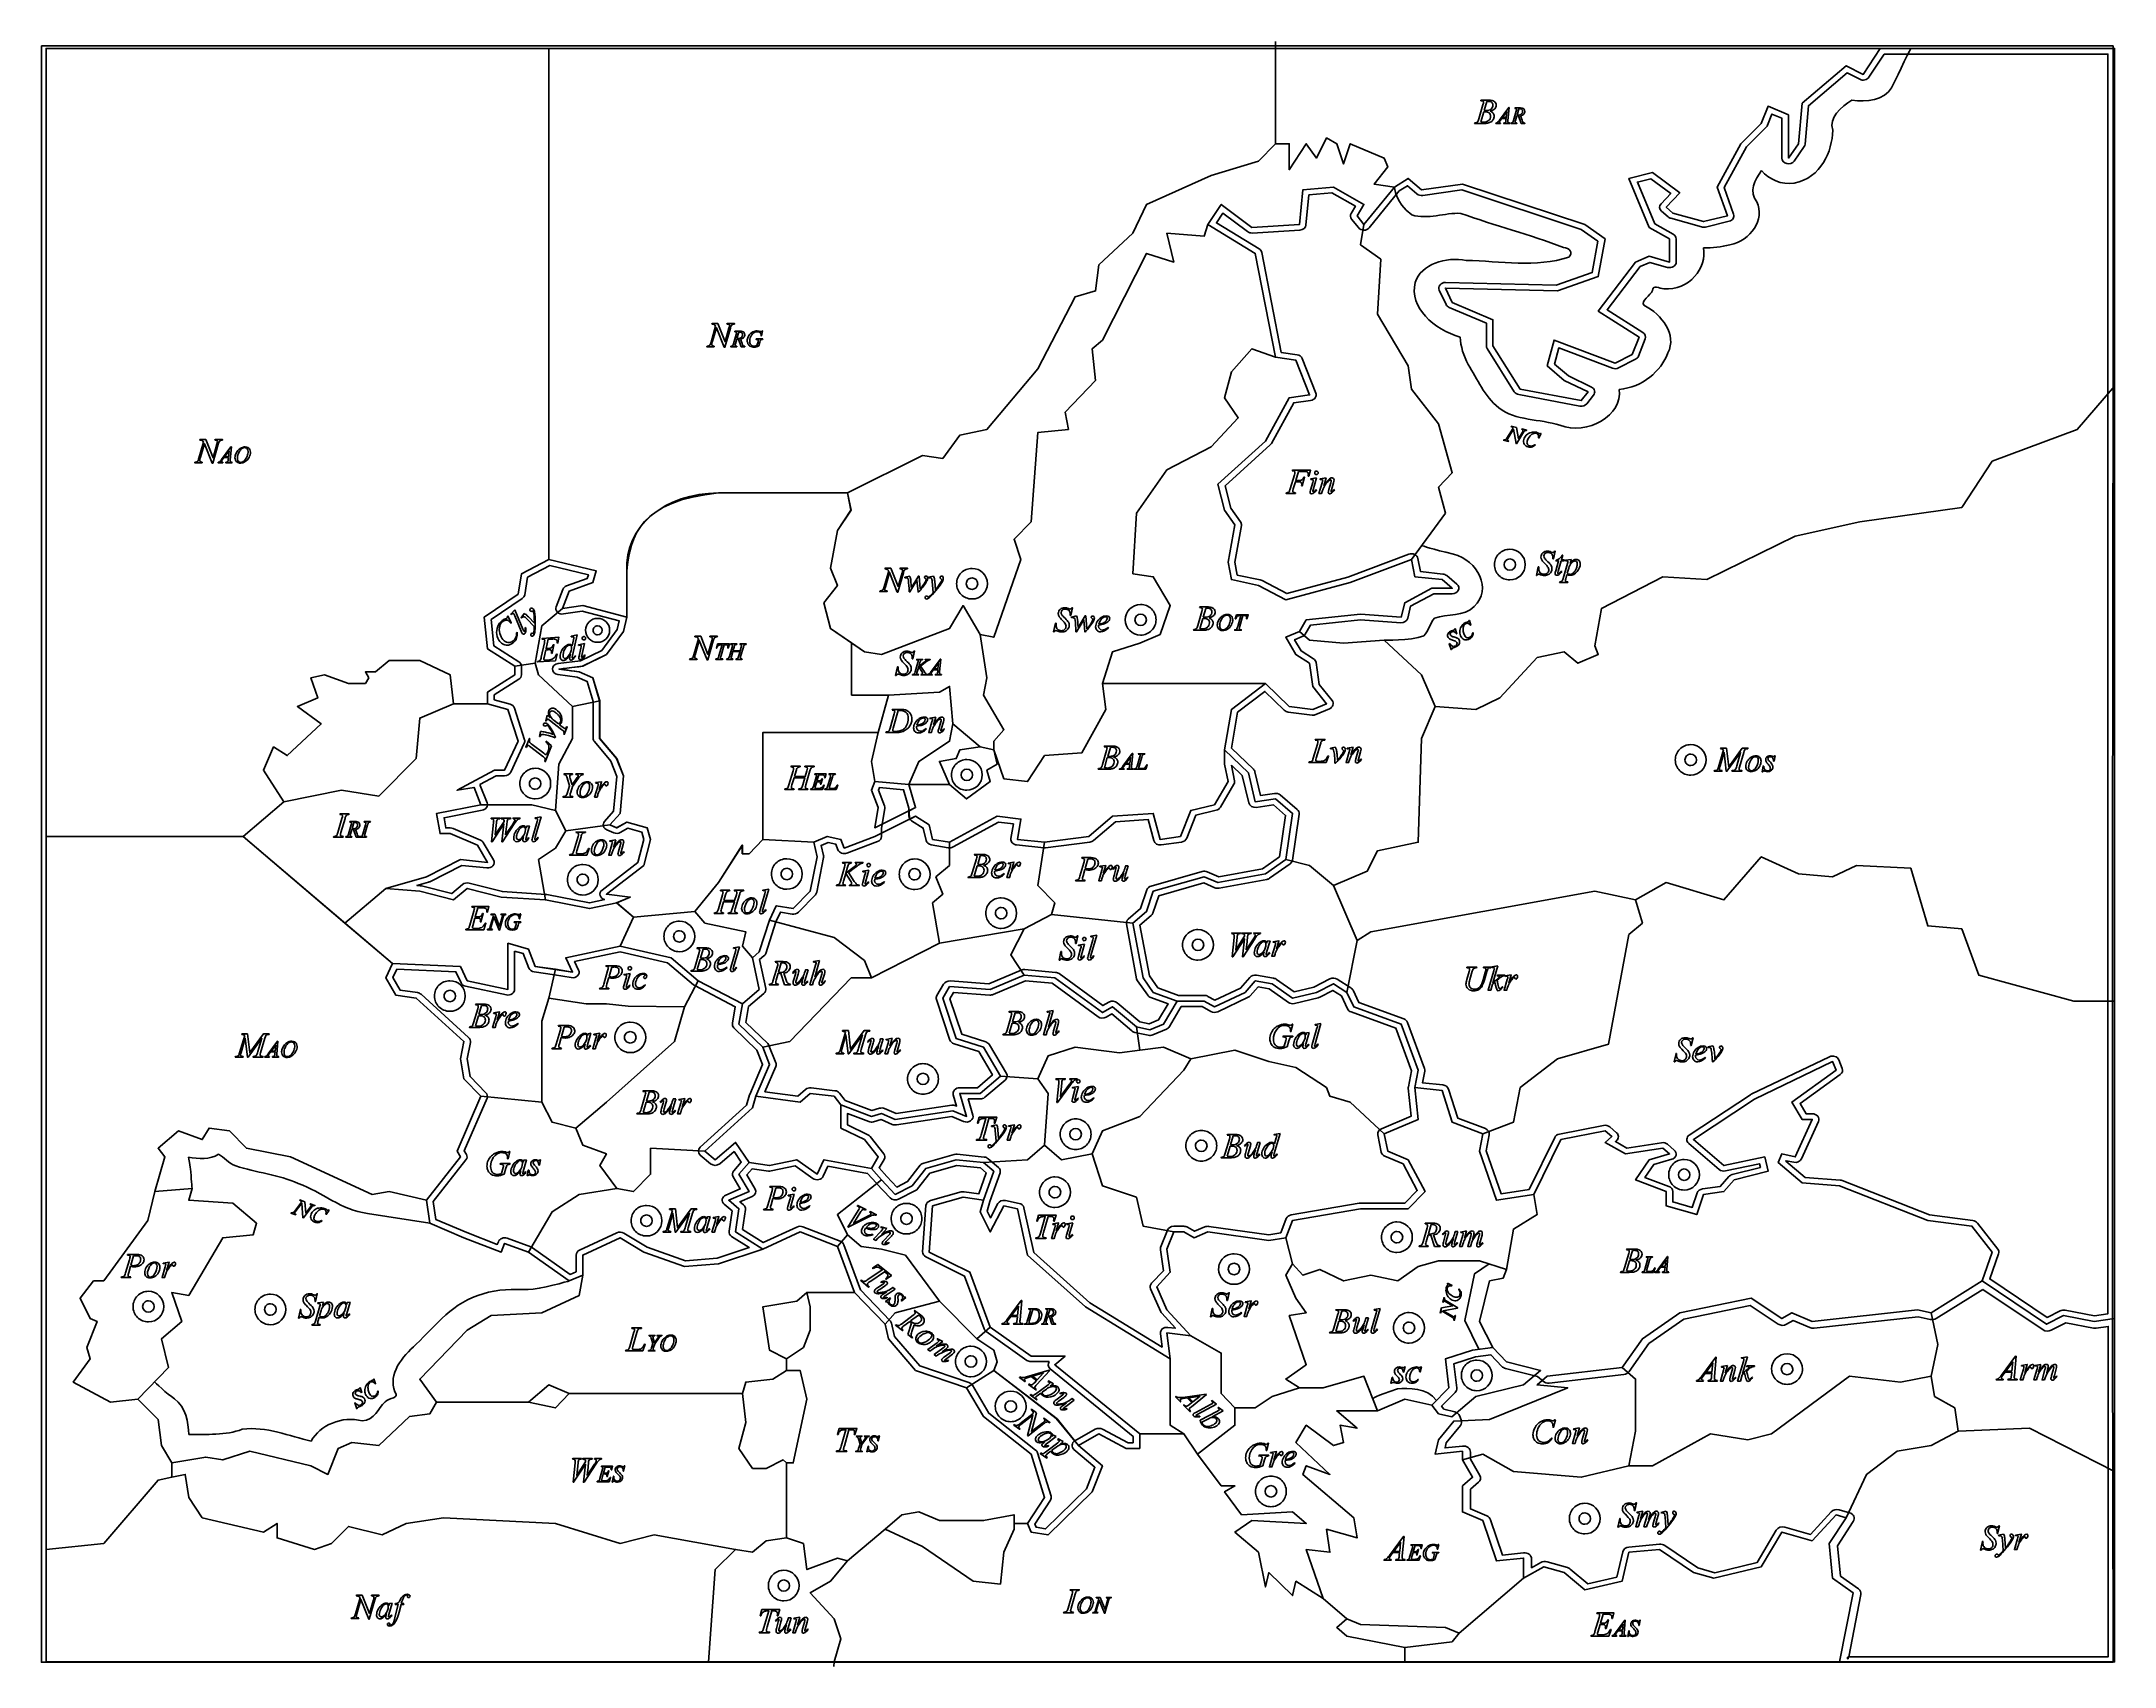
# Model space of a CAD drawing. Extents: x 1 to 639, y -1 to 499.
import ezdxf

# ---------------------------------------------------------------- set-up
doc = ezdxf.new("R2010")
doc.units = 0
for name, color, linetype in [('Background', 7, 'CONTINUOUS'), ('Centers', 7, 'CONTINUOUS'), ('Dividing_Lines', 7, 'CONTINUOUS'), ('Label_Land', 7, 'CONTINUOUS'), ('Label_Sea', 7, 'CONTINUOUS'), ('Land', 7, 'CONTINUOUS'), ('Nations', 7, 'CONTINUOUS'), ('Seas', 7, 'CONTINUOUS')]:
    doc.layers.add(name, color=color, linetype=linetype)

msp = doc.modelspace()

# ---------------------------------------------------------------- linework, layer by layer
at = {"layer": 'Background', "color": 1}
for points in [[(1.344743, 497.531739), (1.344743, 0.221553), (638.64735, 0.221553)], [(638.64735, 497.531739), (1.344743, 497.531739)]]:
    msp.add_lwpolyline(points, dxfattribs=at)
msp.add_open_spline([(638.64735, 0.221553), (638.019626, 175.141915), (638.64735, 331.790628), (638.64735, 497.531739)], degree=3, dxfattribs=at)
at = {"layer": 'Centers', "color": 1}
for points in [[(289.347456, 332.044485)], [(292.319175, 332.044485)], [(454.775023, 337.913194)], [(457.746742, 337.913194)], [(341.224598, 320.931882)], [(344.196317, 320.931882)], [(173.793901, 317.696017)], [(176.116915, 317.696017)], [(510.418745, 277.828456)], [(513.390437, 277.828456)], [(154.999238, 270.531765)], [(157.970949, 270.531765)], [(287.758078, 273.219253)], [(290.729797, 273.219253)], [(232.384305, 242.722736)], [(235.356019, 242.722736)], [(271.716029, 242.638551)], [(274.687722, 242.638551)], [(169.653489, 240.958329)], [(172.625203, 240.958329)], [(298.332701, 230.684085)], [(301.304446, 230.684085)], [(199.325329, 223.528242)], [(202.297043, 223.528242)], [(358.856051, 220.918465)], [(361.82777, 220.918465)], [(128.745937, 205.183272)], [(131.717653, 205.183272)], [(184.236875, 192.463467)], [(187.208589, 192.463467)], [(274.258991, 179.66714)], [(277.230737, 179.66714)], [(321.219702, 162.661489)], [(324.191421, 162.661489)], [(359.873241, 159.103938)], [(362.844987, 159.103938)], [(508.384338, 150.201902)], [(511.356057, 150.201902)], [(314.859704, 144.813972)], [(317.831423, 144.813972)], [(189.238103, 136.058589)], [(192.20982, 136.058589)], [(269.187884, 136.674632)], [(272.159603, 136.674632)], [(420.049644, 130.973396)], [(423.021363, 130.973396)], [(369.940632, 121.185175)], [(372.912324, 121.185175)], [(36.013724, 109.624054)], [(38.985438, 109.624054)], [(73.531696, 108.757862)], [(76.50341, 108.757862)], [(423.765873, 103.088453)], [(426.737592, 103.088453)], [(289.022918, 92.730444)], [(291.994637, 92.730444)], [(540.047616, 90.407827)], [(543.019335, 90.407827)], [(444.609922, 88.448139)], [(447.581614, 88.448139)], [(301.250498, 78.919811)], [(304.22219, 78.919811)], [(381.292494, 52.77296)], [(384.264213, 52.77296)], [(477.830881, 44.393081)], [(480.802626, 44.393081)], [(231.442201, 23.781681)], [(234.413915, 23.781681)]]:
    msp.add_lwpolyline(points, close=True, dxfattribs=at)
for points in [[(448.264318, 337.913194), (448.264319, 339.162036), (448.76384, 340.359728), (449.652992, 341.242791)], [(449.652992, 341.242791), (450.542145, 342.125854), (451.748094, 342.621951), (453.005543, 342.621946)], [(451.236037, 337.913194), (451.236037, 338.883777), (452.028271, 339.670591), (453.005543, 339.670595)], [(453.005543, 342.621946), (455.624036, 342.621941), (457.746741, 340.513763), (457.746742, 337.913194)], [(453.005543, 339.670595), (453.982805, 339.670576), (454.775023, 338.883766), (454.775023, 337.913194)], [(282.836752, 332.044485), (282.836752, 333.293327), (283.336273, 334.491019), (284.225426, 335.374082)], [(284.225427, 328.714889), (283.336274, 329.597952), (282.836753, 330.795643), (282.836752, 332.044485)], [(284.225426, 335.374082), (285.114578, 336.257145), (286.320527, 336.753242), (287.577976, 336.753237)], [(285.808444, 332.044485), (285.808444, 332.51058), (285.994877, 332.957584), (286.326729, 333.287162)], [(286.326729, 330.801808), (285.994877, 331.131385), (285.808444, 331.57839), (285.808444, 332.044485)], [(286.326729, 333.287162), (286.658582, 333.616739), (287.108669, 333.801891), (287.577976, 333.801886)], [(287.577976, 336.753237), (290.196469, 336.753232), (292.319174, 334.645054), (292.319175, 332.044485)], [(287.577976, 333.801886), (288.555238, 333.801867), (289.347456, 333.015057), (289.347456, 332.044485)], [(289.347456, 332.044485), (289.347456, 331.073912), (288.555238, 330.287102), (287.577976, 330.287083)], [(292.319175, 332.044485), (292.319173, 329.443917), (290.196468, 327.33574), (287.577976, 327.335735)], [(449.652993, 334.583598), (448.763841, 335.466661), (448.264319, 336.664352), (448.264318, 337.913194)], [(453.005543, 333.204444), (451.748094, 333.204439), (450.542146, 333.700536), (449.652993, 334.583598)], [(453.005543, 336.155793), (452.028271, 336.155797), (451.236037, 336.942611), (451.236037, 337.913194)], [(454.775023, 337.913194), (454.775023, 336.942621), (453.982805, 336.155811), (453.005543, 336.155793)], [(457.746742, 337.913194), (457.74674, 335.312626), (455.624035, 333.204449), (453.005543, 333.204444)], [(287.577976, 327.335735), (286.320528, 327.33573), (285.114579, 327.831827), (284.225427, 328.714889)], [(287.577976, 330.287083), (287.108669, 330.287078), (286.658582, 330.472231), (286.326729, 330.801808)], [(334.713894, 320.931882), (334.713895, 323.532451), (336.8366, 325.64063), (339.455092, 325.640635)], [(339.455092, 325.640635), (340.712542, 325.64064), (341.918491, 325.144542), (342.807643, 324.26148)], [(168.704414, 317.696017), (168.704414, 318.672249), (169.094896, 319.608497), (169.789957, 320.298796)], [(169.789957, 320.298796), (170.485017, 320.989094), (171.427721, 321.376896), (172.410682, 321.37689)], [(171.432575, 318.667425), (171.691985, 318.925058), (172.043821, 319.069793), (172.410682, 319.069791)], [(172.410682, 321.37689), (174.457579, 321.376884), (176.116914, 319.728903), (176.116915, 317.696017)], [(172.410682, 319.069791), (173.174616, 319.069777), (173.7939, 318.454722), (173.793901, 317.696017)], [(339.455092, 316.223133), (336.836601, 316.223137), (334.713896, 318.331315), (334.713894, 320.931882)], [(337.685613, 320.931882), (337.685613, 321.902455), (338.47783, 322.689265), (339.455092, 322.689284)], [(339.455092, 319.174481), (338.47783, 319.1745), (337.685613, 319.96131), (337.685613, 320.931882)], [(339.455092, 322.689284), (340.432365, 322.68928), (341.224598, 321.902465), (341.224598, 320.931882)], [(341.224598, 320.931882), (341.224598, 319.961299), (340.432365, 319.174485), (339.455092, 319.174481)], [(344.196317, 320.931882), (344.196316, 319.683041), (343.696795, 318.485349), (342.807642, 317.602287)], [(342.807643, 324.26148), (343.696796, 323.378417), (344.196317, 322.180724), (344.196317, 320.931882)], [(169.789956, 315.093237), (169.094895, 315.783535), (168.704414, 316.719784), (168.704414, 317.696017)], [(172.410682, 314.015141), (171.42772, 314.015135), (170.485017, 314.402938), (169.789956, 315.093237)], [(171.432574, 316.724607), (171.173163, 316.98224), (171.027427, 317.331667), (171.027428, 317.696017)], [(171.027428, 317.696017), (171.027428, 318.060366), (171.173164, 318.409792), (171.432575, 318.667425)], [(172.410682, 316.32224), (172.043821, 316.322238), (171.691985, 316.466973), (171.432574, 316.724607)], [(173.793901, 317.696017), (173.793901, 316.937311), (173.174617, 316.322254), (172.410682, 316.32224)], [(176.116915, 317.696017), (176.116915, 315.66313), (174.45758, 314.015147), (172.410682, 314.015141)], [(342.807642, 317.602287), (341.91849, 316.719225), (340.712541, 316.223128), (339.455092, 316.223133)], [(503.908041, 277.828456), (503.908041, 279.077298), (504.407562, 280.27499), (505.296715, 281.158053)], [(505.296715, 281.158053), (506.185867, 282.041116), (507.391816, 282.537213), (508.649265, 282.537209)], [(508.649265, 282.537209), (511.267748, 282.537189), (513.390437, 280.429015), (513.390437, 277.828456)], [(149.877194, 273.861365), (150.766349, 274.744428), (151.9723, 275.240524), (153.22975, 275.240518)], [(153.22975, 275.240518), (155.848243, 275.240513), (157.970948, 273.132334), (157.970949, 270.531765)], [(281.247374, 273.219253), (281.247374, 274.468095), (281.746894, 275.665788), (282.636047, 276.548852)], [(282.636047, 276.548852), (283.5252, 277.431915), (284.731149, 277.928013), (285.988599, 277.928008)], [(284.219093, 273.219253), (284.219093, 274.189836), (285.011326, 274.97665), (285.988599, 274.976654)], [(285.988599, 277.928008), (288.607092, 277.928003), (290.729798, 275.819823), (290.729797, 273.219253)], [(285.988599, 274.976654), (286.965861, 274.976635), (287.758078, 274.189826), (287.758078, 273.219253)], [(505.296716, 274.498861), (504.407563, 275.381923), (503.908042, 276.579615), (503.908041, 277.828456)], [(508.649265, 273.119706), (507.391817, 273.119701), (506.185868, 273.615798), (505.296716, 274.498861)], [(506.879733, 277.828456), (506.879734, 278.294551), (507.066167, 278.741555), (507.398019, 279.071131)], [(507.398018, 276.585779), (507.066166, 276.915356), (506.879733, 277.362361), (506.879733, 277.828456)], [(508.649265, 276.071055), (508.179958, 276.07105), (507.72987, 276.256202), (507.398018, 276.585779)], [(507.398019, 279.071131), (507.729871, 279.400708), (508.179958, 279.58586), (508.649265, 279.585855)], [(508.649265, 279.585855), (509.626526, 279.585836), (510.418743, 278.799028), (510.418745, 277.828456)], [(510.418745, 277.828456), (510.418745, 276.857883), (509.626527, 276.071073), (508.649265, 276.071055)], [(513.390437, 277.828456), (513.390435, 275.227898), (511.267747, 273.119725), (508.649265, 273.119706)], [(148.488517, 270.531765), (148.488518, 271.780608), (148.98804, 272.978302), (149.877194, 273.861365)], [(149.877195, 267.202167), (148.988041, 268.085229), (148.488518, 269.282922), (148.488517, 270.531765)], [(151.460228, 270.531765), (151.460228, 270.997858), (151.64666, 271.444861), (151.97851, 271.774438)], [(151.97851, 269.289092), (151.64666, 269.618669), (151.460228, 270.065672), (151.460228, 270.531765)], [(151.97851, 271.774438), (152.31036, 272.104015), (152.760445, 272.289168), (153.22975, 272.289166)], [(153.22975, 268.774364), (152.760445, 268.774362), (152.31036, 268.959515), (151.97851, 269.289092)], [(153.22975, 272.289166), (154.207015, 272.289152), (154.999238, 271.502341), (154.999238, 270.531765)], [(154.999238, 270.531765), (154.999238, 269.561189), (154.207015, 268.774378), (153.22975, 268.774364)], [(157.970949, 270.531765), (157.970946, 267.931197), (155.848242, 265.82302), (153.22975, 265.823015)], [(282.636049, 269.889657), (281.746896, 270.77272), (281.247375, 271.970411), (281.247374, 273.219253)], [(285.988599, 268.510503), (284.73115, 268.510498), (283.525202, 269.006595), (282.636049, 269.889657)], [(285.988599, 271.461852), (285.011326, 271.461856), (284.219093, 272.24867), (284.219093, 273.219253)], [(287.758078, 273.219253), (287.758078, 272.24868), (286.965861, 271.46187), (285.988599, 271.461852)], [(290.729797, 273.219253), (290.729795, 270.618685), (288.60709, 268.510508), (285.988599, 268.510503)], [(153.22975, 265.823015), (151.9723, 265.823008), (150.766349, 266.319104), (149.877195, 267.202167)], [(163.142769, 240.958329), (163.14277, 242.207173), (163.642292, 243.404867), (164.531447, 244.28793)], [(164.531447, 244.28793), (165.420602, 245.170993), (166.626554, 245.667089), (167.884005, 245.667081)], [(166.632766, 242.201001), (166.964615, 242.530578), (167.4147, 242.715732), (167.884005, 242.71573)], [(167.884005, 245.667081), (170.502497, 245.667077), (172.625202, 243.558898), (172.625203, 240.958329)], [(167.884005, 242.71573), (168.861269, 242.715714), (169.653489, 241.928904), (169.653489, 240.958329)], [(225.873585, 242.722736), (225.873584, 243.97158), (226.373106, 245.169274), (227.262261, 246.052338)], [(227.262264, 239.39314), (226.373109, 240.276202), (225.873587, 241.473894), (225.873585, 242.722736)], [(227.262261, 246.052338), (228.151415, 246.935402), (229.357367, 247.431498), (230.614818, 247.431491)], [(228.845299, 242.722736), (228.845299, 243.188829), (229.03173, 243.635832), (229.363579, 243.965409)], [(229.36358, 241.480066), (229.031731, 241.809642), (228.845299, 242.256644), (228.845299, 242.722736)], [(229.363579, 243.965409), (229.695428, 244.294985), (230.145513, 244.480139), (230.614818, 244.480137)], [(230.614818, 247.431491), (233.233312, 247.431488), (235.35602, 245.323307), (235.356019, 242.722736)], [(230.614818, 244.480137), (231.592083, 244.480123), (232.384305, 243.693312), (232.384305, 242.722736)], [(232.384305, 242.722736), (232.384304, 241.752162), (231.592082, 240.965352), (230.614818, 240.965338)], [(235.356019, 242.722736), (235.356015, 240.122168), (233.233309, 238.013992), (230.614818, 238.013989)], [(265.205299, 242.638551), (265.205299, 243.887393), (265.70482, 245.085085), (266.593973, 245.968148)], [(266.593974, 239.308956), (265.704821, 240.192018), (265.2053, 241.38971), (265.205299, 242.638551)], [(266.593973, 245.968148), (267.483125, 246.851211), (268.689074, 247.347308), (269.946523, 247.347304)], [(268.176991, 242.638551), (268.176991, 243.104646), (268.363424, 243.551651), (268.695276, 243.881228)], [(268.695276, 241.395874), (268.363424, 241.725451), (268.176991, 242.172456), (268.176991, 242.638551)], [(268.695276, 243.881228), (269.027129, 244.210805), (269.477216, 244.395957), (269.946523, 244.395952)], [(269.946523, 247.347304), (272.565016, 247.347299), (274.687721, 245.23912), (274.687722, 242.638551)], [(269.946523, 244.395952), (270.923796, 244.395948), (271.716029, 243.609134), (271.716029, 242.638551)], [(271.716029, 242.638551), (271.716029, 241.667968), (270.923796, 240.881154), (269.946523, 240.88115)], [(274.687722, 242.638551), (274.68772, 240.037983), (272.565015, 237.929806), (269.946523, 237.929801)], [(164.531448, 237.62873), (163.642293, 238.511792), (163.14277, 239.709486), (163.142769, 240.958329)], [(167.884005, 236.249579), (166.626554, 236.249572), (165.420603, 236.745667), (164.531448, 237.62873)], [(166.114486, 240.958329), (166.114486, 241.424422), (166.300917, 241.871424), (166.632766, 242.201001)], [(166.632766, 239.715657), (166.300917, 240.045233), (166.114486, 240.492236), (166.114486, 240.958329)], [(167.884005, 239.200928), (167.4147, 239.200926), (166.964615, 239.38608), (166.632766, 239.715657)], [(169.653489, 240.958329), (169.653489, 239.987754), (168.861269, 239.200943), (167.884005, 239.200928)], [(172.625203, 240.958329), (172.625201, 238.357761), (170.502496, 236.249584), (167.884005, 236.249579)], [(230.614818, 238.013989), (229.357368, 238.013982), (228.151418, 238.510078), (227.262264, 239.39314)], [(230.614818, 240.965338), (230.145513, 240.965336), (229.695429, 241.150489), (229.36358, 241.480066)], [(269.946523, 237.929801), (268.689075, 237.929797), (267.483126, 238.425893), (266.593974, 239.308956)], [(269.946523, 240.88115), (269.477216, 240.881145), (269.027129, 241.066297), (268.695276, 241.395874)], [(291.821997, 230.684085), (291.821997, 231.932931), (292.321522, 233.130628), (293.21068, 234.013691)], [(293.210681, 227.35448), (292.321523, 228.237543), (291.821998, 229.435239), (291.821997, 230.684085)], [(293.21068, 234.013691), (294.099838, 234.896755), (295.305794, 235.392849), (296.563248, 235.392838)], [(294.793716, 230.684085), (294.793716, 231.15018), (294.980148, 231.597185), (295.312001, 231.926762)], [(295.312001, 229.441408), (294.980148, 229.770985), (294.793716, 230.21799), (294.793716, 230.684085)], [(295.312001, 231.926762), (295.643853, 232.256339), (296.09394, 232.441491), (296.563248, 232.441486)], [(296.563248, 235.392838), (299.18174, 235.392833), (301.304446, 233.284654), (301.304446, 230.684085)], [(296.563248, 232.441486), (297.5405, 232.441453), (298.332701, 231.654647), (298.332701, 230.684085)], [(298.332701, 230.684085), (298.332701, 229.713523), (297.5405, 228.926717), (296.563248, 228.926684)], [(301.304446, 230.684085), (301.304444, 228.083517), (299.181739, 225.97534), (296.563248, 225.975335)], [(192.814609, 223.528242), (192.814609, 224.777086), (193.314132, 225.97478), (194.203287, 226.857843)], [(194.203288, 220.198643), (193.314133, 221.081706), (192.81461, 222.279399), (192.814609, 223.528242)], [(194.203287, 226.857843), (195.092442, 227.740906), (196.298394, 228.237002), (197.555845, 228.236995)], [(195.786326, 223.528242), (195.786326, 223.994335), (195.972757, 224.441338), (196.304606, 224.770915)], [(196.304606, 222.28557), (195.972757, 222.615147), (195.786326, 223.062149), (195.786326, 223.528242)], [(196.304606, 224.770915), (196.636455, 225.100491), (197.086539, 225.285645), (197.555845, 225.285643)], [(197.555845, 228.236995), (200.174337, 228.23699), (202.297042, 226.128811), (202.297043, 223.528242)], [(197.555845, 225.285643), (198.533109, 225.285628), (199.325329, 224.498817), (199.325329, 223.528242)], [(199.325329, 223.528242), (199.325329, 222.557667), (198.533109, 221.770857), (197.555845, 221.770841)], [(202.297043, 223.528242), (202.297041, 220.927674), (200.174336, 218.819497), (197.555845, 218.819492)], [(296.563248, 225.975335), (295.305795, 225.975323), (294.099839, 226.471417), (293.210681, 227.35448)], [(296.563248, 228.926684), (296.09394, 228.926679), (295.643853, 229.111831), (295.312001, 229.441408)], [(352.345321, 220.918465), (352.345321, 222.167312), (352.844846, 223.365008), (353.734004, 224.248072)], [(353.734004, 224.248072), (354.623162, 225.131135), (355.829118, 225.627229), (357.086572, 225.627218)], [(357.086572, 225.627218), (359.705064, 225.627213), (361.82777, 223.519034), (361.82777, 220.918465)], [(197.555845, 218.819492), (196.298394, 218.819485), (195.092443, 219.315581), (194.203288, 220.198643)], [(197.555845, 221.770841), (197.086539, 221.77084), (196.636455, 221.955993), (196.304606, 222.28557)], [(353.734005, 217.58886), (352.844847, 218.471924), (352.345322, 219.669619), (352.345321, 220.918465)], [(357.086572, 216.209715), (355.829119, 216.209704), (354.623163, 216.705797), (353.734005, 217.58886)], [(355.317066, 220.918465), (355.317066, 221.889048), (356.1093, 222.675862), (357.086572, 222.675866)], [(357.086572, 219.161064), (356.1093, 219.161068), (355.317066, 219.947882), (355.317066, 220.918465)], [(357.086572, 222.675866), (358.063834, 222.675848), (358.856051, 221.889038), (358.856051, 220.918465)], [(358.856051, 220.918465), (358.856051, 219.947892), (358.063834, 219.161083), (357.086572, 219.161064)], [(361.82777, 220.918465), (361.827768, 218.317897), (359.705063, 216.20972), (357.086572, 216.209715)], [(122.235219, 205.183272), (122.235219, 206.432116), (122.734742, 207.62981), (123.623897, 208.512873)], [(123.623898, 201.853673), (122.734743, 202.736735), (122.23522, 203.934429), (122.235219, 205.183272)], [(123.623897, 208.512873), (124.513052, 209.395936), (125.719004, 209.892032), (126.976455, 209.892024)], [(125.206933, 205.183272), (125.206933, 205.649365), (125.393364, 206.096368), (125.725214, 206.425945)], [(125.725214, 203.940599), (125.393364, 204.270176), (125.206933, 204.717179), (125.206933, 205.183272)], [(125.725214, 206.425945), (126.057064, 206.755522), (126.507149, 206.940675), (126.976455, 206.940673)], [(126.976455, 209.892024), (129.594947, 209.89202), (131.717652, 207.783841), (131.717653, 205.183272)], [(126.976455, 206.940673), (127.953718, 206.940656), (128.745937, 206.153846), (128.745937, 205.183272)], [(128.745937, 205.183272), (128.745937, 204.212698), (127.953718, 203.425888), (126.976455, 203.425871)], [(131.717653, 205.183272), (131.717651, 202.582704), (129.594946, 200.474527), (126.976455, 200.474522)], [(126.976455, 200.474522), (125.719004, 200.474515), (124.513053, 200.97061), (123.623898, 201.853673)], [(126.976455, 203.425871), (126.507149, 203.425869), (126.057064, 203.611022), (125.725214, 203.940599)], [(177.726158, 192.463467), (177.726157, 193.712311), (178.225679, 194.910005), (179.114834, 195.793069)], [(179.114836, 189.133869), (178.225681, 190.016931), (177.726159, 191.214624), (177.726158, 192.463467)], [(179.114834, 195.793069), (180.003988, 196.676132), (181.20994, 197.172229), (182.467391, 197.172222)], [(180.697869, 192.463467), (180.697869, 192.92956), (180.8843, 193.376563), (181.21615, 193.70614)], [(181.216151, 191.220796), (180.884301, 191.550372), (180.69787, 191.997374), (180.697869, 192.463467)], [(181.21615, 193.70614), (181.548, 194.035717), (181.998085, 194.220871), (182.467391, 194.220868)], [(182.467391, 197.172222), (185.085884, 197.172217), (187.20859, 195.064037), (187.208589, 192.463467)], [(182.467391, 194.220868), (183.444655, 194.220853), (184.236875, 193.434042), (184.236875, 192.463467)], [(184.236875, 192.463467), (184.236874, 191.492893), (183.444654, 190.706084), (182.467391, 190.706069)], [(187.208589, 192.463467), (187.208587, 189.862899), (185.085882, 187.754722), (182.467391, 187.754717)], [(182.467391, 187.754717), (181.20994, 187.75471), (180.00399, 188.250806), (179.114836, 189.133869)], [(182.467391, 190.706069), (181.998085, 190.706066), (181.548001, 190.891219), (181.216151, 191.220796)], [(267.748287, 179.66714), (267.748287, 180.915981), (268.247808, 182.113674), (269.136961, 182.996737)], [(269.136962, 176.337544), (268.247809, 177.220606), (267.748288, 178.418298), (267.748287, 179.66714)], [(269.136961, 182.996737), (270.026114, 183.8798), (271.232063, 184.375897), (272.489512, 184.375892)], [(270.720006, 179.66714), (270.720007, 180.637721), (271.512241, 181.424534), (272.489512, 181.424538)], [(272.489512, 177.909738), (271.51224, 177.909742), (270.720006, 178.696557), (270.720006, 179.66714)], [(272.489512, 184.375892), (273.746961, 184.375897), (274.95291, 183.8798), (275.842063, 182.996737)], [(272.489512, 181.424538), (273.466773, 181.424519), (274.25899, 180.637711), (274.258991, 179.66714)], [(274.258991, 179.66714), (274.258991, 178.696567), (273.466774, 177.909757), (272.489512, 177.909738)], [(277.230737, 179.66714), (277.230736, 178.418298), (276.731214, 177.220606), (275.842062, 176.337544)], [(275.842063, 182.996737), (276.731215, 182.113674), (277.230736, 180.915981), (277.230737, 179.66714)], [(272.489512, 174.95839), (271.232063, 174.958385), (270.026115, 175.454482), (269.136962, 176.337544)], [(275.842062, 176.337544), (274.952909, 175.454482), (273.746961, 174.958385), (272.489512, 174.95839)], [(314.708971, 162.661489), (314.708971, 163.910331), (315.208493, 165.108024), (316.097645, 165.991086)], [(316.097645, 165.991086), (316.986798, 166.874149), (318.192747, 167.370246), (319.450196, 167.370242)], [(319.450196, 167.370242), (320.707645, 167.370246), (321.913594, 166.874149), (322.802747, 165.991086)], [(322.802747, 165.991086), (323.691899, 165.108024), (324.191421, 163.910331), (324.191421, 162.661489)], [(316.097646, 159.331894), (315.208494, 160.214956), (314.708972, 161.412648), (314.708971, 162.661489)], [(317.680717, 162.661489), (317.680717, 163.632062), (318.472934, 164.418872), (319.450196, 164.41889)], [(319.450196, 160.904088), (318.472934, 160.904107), (317.680717, 161.690917), (317.680717, 162.661489)], [(319.450196, 164.41889), (320.427468, 164.418886), (321.219702, 163.632072), (321.219702, 162.661489)], [(321.219702, 162.661489), (321.219702, 161.690906), (320.427468, 160.904092), (319.450196, 160.904088)], [(324.191421, 162.661489), (324.19142, 161.412648), (323.691898, 160.214956), (322.802746, 159.331894)], [(353.362537, 159.103938), (353.362534, 160.352782), (353.862053, 161.550478), (354.751206, 162.433544)], [(354.751206, 162.433544), (355.640359, 163.31661), (356.84631, 163.812709), (358.103762, 163.812704)], [(356.334256, 159.103938), (356.334252, 159.570031), (356.520679, 160.017036), (356.852526, 160.346616)], [(356.852526, 160.346616), (357.184373, 160.676196), (357.634456, 160.861353), (358.103762, 160.861355)], [(358.103762, 163.812704), (359.361213, 163.812709), (360.567164, 163.31661), (361.456317, 162.433544)], [(358.103762, 160.861355), (359.08103, 160.861337), (359.87325, 160.074517), (359.873241, 159.103938)], [(361.456317, 162.433544), (362.34547, 161.550478), (362.84499, 160.352782), (362.844987, 159.103938)], [(319.450196, 157.952739), (318.192747, 157.952735), (316.986799, 158.448832), (316.097646, 159.331894)], [(322.802746, 159.331894), (321.913593, 158.448832), (320.707645, 157.952735), (319.450196, 157.952739)], [(354.751213, 155.774344), (353.862061, 156.657406), (353.362539, 157.855097), (353.362537, 159.103938)], [(358.103762, 154.395191), (356.846314, 154.395186), (355.640365, 154.891283), (354.751213, 155.774344)], [(358.103762, 157.346532), (357.126488, 157.346536), (356.334253, 158.133353), (356.334256, 159.103938)], [(359.873241, 159.103938), (359.873244, 158.133363), (359.081026, 157.34655), (358.103762, 157.346532)], [(361.456311, 155.774344), (360.567158, 154.891283), (359.36121, 154.395186), (358.103762, 154.395191)], [(362.844987, 159.103938), (362.844985, 157.855097), (362.345463, 156.657406), (361.456311, 155.774344)], [(501.873608, 150.201902), (501.873609, 151.450748), (502.373135, 152.648443), (503.262293, 153.531505)], [(503.262293, 153.531505), (504.151451, 154.414567), (505.357406, 154.910661), (506.614859, 154.910649)], [(506.614859, 154.910649), (509.233349, 154.910644), (511.356054, 152.802469), (511.356057, 150.201902)], [(308.348974, 144.813972), (308.348975, 146.062818), (308.848501, 147.260513), (309.737659, 148.143575)], [(309.737659, 148.143575), (310.626817, 149.026638), (311.832772, 149.522731), (313.090225, 149.52272)], [(313.090225, 149.52272), (315.708715, 149.522715), (317.83142, 147.414539), (317.831423, 144.813972)], [(503.262293, 146.872299), (502.373135, 147.755361), (501.873609, 148.953056), (501.873608, 150.201902)], [(506.614859, 145.493155), (505.357406, 145.493143), (504.151451, 145.989237), (503.262293, 146.872299)], [(504.845353, 150.201902), (504.84535, 151.172487), (505.637584, 151.959304), (506.614859, 151.959308)], [(506.614859, 148.444496), (505.637584, 148.4445), (504.84535, 149.231317), (504.845353, 150.201902)], [(506.614859, 151.959308), (507.592123, 151.95929), (508.384341, 151.172477), (508.384338, 150.201902)], [(508.384338, 150.201902), (508.384341, 149.231327), (507.592123, 148.444514), (506.614859, 148.444496)], [(511.356057, 150.201902), (511.356054, 147.601335), (509.233349, 145.49316), (506.614859, 145.493155)], [(184.116065, 139.388186), (185.005219, 140.271248), (186.211169, 140.767343), (187.468619, 140.767337)], [(187.468619, 140.767337), (190.08711, 140.767333), (192.209816, 138.659157), (192.20982, 136.058589)], [(264.065836, 140.004222), (264.954986, 140.887283), (266.160932, 141.383381), (267.418378, 141.383379)], [(267.418378, 141.383379), (268.675827, 141.383384), (269.881775, 140.887287), (270.770927, 140.004225)], [(309.73766, 141.484371), (308.848502, 142.367433), (308.348976, 143.565127), (308.348974, 144.813972)], [(313.090225, 140.105228), (311.832772, 140.105216), (310.626818, 140.601309), (309.73766, 141.484371)], [(311.320692, 144.813972), (311.32069, 145.280069), (311.507122, 145.727076), (311.838975, 146.056654)], [(311.838976, 143.571292), (311.507123, 143.90087), (311.320691, 144.347876), (311.320692, 144.813972)], [(311.838975, 146.056654), (312.170827, 146.386233), (312.620916, 146.571387), (313.090225, 146.571382)], [(313.090225, 143.056566), (312.620916, 143.056561), (312.170828, 143.241714), (311.838976, 143.571292)], [(313.090225, 146.571382), (314.06749, 146.571363), (314.859709, 145.784548), (314.859704, 144.813972)], [(314.859704, 144.813972), (314.859707, 143.843398), (314.067489, 143.056585), (313.090225, 143.056566)], [(317.831423, 144.813972), (317.831418, 142.213406), (315.708714, 140.105233), (313.090225, 140.105228)], [(182.727386, 136.058589), (182.727388, 137.307432), (183.22691, 138.505124), (184.116065, 139.388186)], [(184.116066, 132.728995), (183.226911, 133.612056), (182.727388, 134.809747), (182.727386, 136.058589)], [(185.6991, 136.058589), (185.699097, 136.524684), (185.885528, 136.971688), (186.217377, 137.301267)], [(186.217378, 134.815914), (185.885529, 135.145492), (185.699098, 135.592496), (185.6991, 136.058589)], [(186.217377, 137.301267), (186.549227, 137.630845), (186.999312, 137.816), (187.468619, 137.815999)], [(187.468619, 134.301183), (186.999313, 134.301181), (186.549228, 134.486336), (186.217378, 134.815914)], [(187.468619, 137.815999), (188.445886, 137.815983), (189.238108, 137.029167), (189.238103, 136.058589)], [(189.238103, 136.058589), (189.238106, 135.088013), (188.445885, 134.301199), (187.468619, 134.301183)], [(192.20982, 136.058589), (192.209815, 133.458022), (190.087109, 131.349848), (187.468619, 131.349845)], [(262.677164, 136.674632), (262.677166, 137.923471), (263.176686, 139.12116), (264.065836, 140.004222)], [(267.418378, 131.965887), (264.799883, 131.965883), (262.677169, 134.07406), (262.677164, 136.674632)], [(267.418378, 134.917225), (266.441104, 134.917229), (265.648869, 135.704047), (265.648872, 136.674632)], [(265.648872, 136.674632), (265.64887, 137.140723), (265.835299, 137.587726), (266.167145, 137.917304)], [(266.167145, 137.917304), (266.498992, 138.246883), (266.949074, 138.432039), (267.418378, 138.432041)], [(267.418378, 138.432041), (267.887682, 138.432039), (268.337764, 138.246883), (268.669611, 137.917304)], [(269.187884, 136.674632), (269.187887, 135.704047), (268.395653, 134.917229), (267.418378, 134.917225)], [(268.669611, 137.917304), (269.001458, 137.587726), (269.187886, 137.140723), (269.187884, 136.674632)], [(272.159603, 136.674632), (272.159601, 135.425791), (271.660079, 134.228101), (270.770926, 133.34504)], [(270.770927, 140.004225), (271.66008, 139.121164), (272.159601, 137.923473), (272.159603, 136.674632)], [(413.53894, 130.973396), (413.538941, 132.222237), (414.038463, 133.419928), (414.927616, 134.30299)], [(414.927616, 134.30299), (415.816768, 135.186051), (417.022716, 135.682148), (418.280164, 135.682143)], [(418.280164, 135.682143), (420.898655, 135.682138), (423.021359, 133.573963), (423.021363, 130.973396)], [(187.468619, 131.349845), (186.211169, 131.349838), (185.00522, 131.845933), (184.116066, 132.728995)], [(270.770926, 133.34504), (269.881774, 132.461978), (268.675826, 131.965882), (267.418378, 131.965887)], [(414.927616, 127.643802), (414.038463, 128.526864), (413.538941, 129.724555), (413.53894, 130.973396)], [(418.280164, 126.264649), (417.022716, 126.264644), (415.816768, 126.76074), (414.927616, 127.643802)], [(416.510632, 130.973396), (416.510631, 131.439492), (416.697063, 131.886498), (417.028915, 132.216076)], [(417.028915, 129.730715), (416.697063, 130.060294), (416.510631, 130.5073), (416.510632, 130.973396)], [(417.028915, 132.216076), (417.360768, 132.545655), (417.810856, 132.730807), (418.280164, 132.730802)], [(418.280164, 129.215989), (417.810856, 129.215984), (417.360768, 129.401137), (417.028915, 129.730715)], [(418.280164, 132.730802), (419.257429, 132.730784), (420.049647, 131.943971), (420.049644, 130.973396)], [(420.049644, 130.973396), (420.049647, 130.002821), (419.257429, 129.216008), (418.280164, 129.215989)], [(423.021363, 130.973396), (423.021359, 128.372829), (420.898655, 126.264653), (418.280164, 126.264649)], [(363.429901, 121.185175), (363.429899, 122.434019), (363.929419, 123.631713), (364.818572, 124.514778)], [(368.171126, 116.476441), (365.55263, 116.476432), (363.429912, 118.584603), (363.429901, 121.185175)], [(364.818572, 124.514778), (365.707725, 125.397842), (366.913675, 125.89394), (368.171126, 125.893936)], [(366.40162, 121.185175), (366.401616, 121.651268), (366.588044, 122.098272), (366.919891, 122.427852)], [(366.919891, 119.942499), (366.588044, 120.272078), (366.401616, 120.719083), (366.40162, 121.185175)], [(366.919891, 122.427852), (367.251738, 122.757431), (367.70182, 122.942588), (368.171126, 122.94259)], [(368.171126, 125.893936), (370.789621, 125.893931), (372.912328, 123.785747), (372.912324, 121.185175)], [(368.171126, 122.94259), (368.640431, 122.942588), (369.090514, 122.757431), (369.42236, 122.427852)], [(372.912324, 121.185175), (372.912313, 118.584614), (370.789611, 116.476446), (368.171126, 116.476441)], [(369.42236, 122.427852), (369.754207, 122.098272), (369.940635, 121.651268), (369.940632, 121.185175)], [(369.940632, 121.185175), (369.940635, 120.719083), (369.754207, 120.272078), (369.42236, 119.942499)], [(368.171126, 119.427761), (367.70182, 119.427763), (367.251738, 119.61292), (366.919891, 119.942499)], [(369.42236, 119.942499), (369.090514, 119.61292), (368.640431, 119.427763), (368.171126, 119.427761)], [(29.503007, 109.624054), (29.503005, 110.872899), (30.002526, 112.070595), (30.891681, 112.953659)], [(30.89169, 106.294466), (30.002536, 107.177525), (29.503012, 108.375214), (29.503007, 109.624054)], [(30.891681, 112.953659), (31.780835, 113.836724), (32.986788, 114.332822), (34.24424, 114.332815)], [(32.47472, 109.624054), (32.474717, 110.090149), (32.661146, 110.537156), (32.992996, 110.866735)], [(34.24424, 107.866666), (33.266967, 107.866663), (32.474728, 108.653471), (32.47472, 109.624054)], [(32.992996, 110.866735), (33.324846, 111.196315), (33.774932, 111.38147), (34.24424, 111.381469)], [(34.24424, 114.332815), (36.862735, 114.33281), (38.985442, 112.224626), (38.985438, 109.624054)], [(34.24424, 111.381469), (35.221509, 111.381453), (36.013732, 110.594634), (36.013724, 109.624054)], [(36.013724, 109.624054), (36.013717, 108.653485), (35.221498, 107.866682), (34.24424, 107.866666)], [(38.985438, 109.624054), (38.985427, 107.023493), (36.862725, 104.915325), (34.24424, 104.91532)], [(68.409651, 105.428256), (67.520496, 106.311321), (67.020975, 107.509017), (67.020976, 108.757862)], [(67.020976, 108.757862), (67.020982, 110.006702), (67.520506, 111.204392), (68.409661, 112.087451)], [(68.409661, 112.087451), (69.298815, 112.97051), (70.504764, 113.466603), (71.762212, 113.466596)], [(69.992693, 108.757862), (69.992689, 109.223957), (70.179119, 109.670963), (70.510968, 110.000543)], [(70.510968, 107.515181), (70.179119, 107.844761), (69.992689, 108.291767), (69.992693, 108.757862)], [(70.510968, 110.000543), (70.842818, 110.330122), (71.292904, 110.515278), (71.762212, 110.515276)], [(71.762212, 113.466596), (74.380697, 113.466591), (76.503399, 111.358424), (76.50341, 108.757862)], [(71.762212, 110.515276), (72.739481, 110.515261), (73.531704, 109.728442), (73.531696, 108.757862)], [(73.531696, 108.757862), (73.531704, 107.787282), (72.739481, 107.000463), (71.762212, 107.000447)], [(76.50341, 108.757862), (76.503414, 106.15729), (74.380707, 104.049106), (71.762212, 104.049101)], [(34.24424, 104.91532), (32.986792, 104.915314), (31.780844, 105.411407), (30.89169, 106.294466)], [(71.762212, 104.049101), (70.504759, 104.049094), (69.298806, 104.545191), (68.409651, 105.428256)], [(71.762212, 107.000447), (71.292904, 107.000446), (70.842818, 107.185601), (70.510968, 107.515181)], [(417.255169, 103.088453), (417.255167, 104.337296), (417.754688, 105.53499), (418.64384, 106.418055)], [(418.64384, 99.758851), (417.754688, 100.641915), (417.255167, 101.839609), (417.255169, 103.088453)], [(418.64384, 106.418055), (419.532993, 107.30112), (420.738943, 107.797218), (421.996394, 107.797213)], [(420.226862, 103.088453), (420.226865, 103.554546), (420.4133, 104.001547), (420.745152, 104.331121)], [(420.745152, 101.845784), (420.4133, 102.175359), (420.226865, 102.62236), (420.226862, 103.088453)], [(420.745152, 104.331121), (421.077003, 104.660696), (421.527089, 104.845846), (421.996394, 104.845841)], [(421.996394, 107.797213), (424.61489, 107.797208), (426.737596, 105.689025), (426.737592, 103.088453)], [(421.996394, 104.845841), (422.973651, 104.845822), (423.765866, 104.05902), (423.765873, 103.088453)], [(423.765873, 103.088453), (423.765866, 102.117885), (422.973651, 101.331083), (421.996394, 101.331065)], [(426.737592, 103.088453), (426.737596, 100.487881), (424.61489, 98.379697), (421.996394, 98.379692)], [(282.512187, 92.730444), (282.512186, 93.979292), (283.011709, 95.176991), (283.900868, 96.060056)], [(283.900868, 96.060056), (284.790027, 96.943121), (285.995984, 97.439217), (287.253439, 97.439205)], [(287.253439, 97.439205), (289.871934, 97.4392), (291.994641, 95.331017), (291.994637, 92.730444)], [(421.996394, 98.379692), (420.738943, 98.379688), (419.532993, 98.875786), (418.64384, 99.758851)], [(421.996394, 101.331065), (421.527089, 101.33106), (421.077003, 101.51621), (420.745152, 101.845784)], [(283.900877, 89.40085), (283.01172, 90.28391), (282.512193, 91.481601), (282.512187, 92.730444)], [(287.253439, 88.02171), (285.995988, 88.021699), (284.790035, 88.51779), (283.900877, 89.40085)], [(285.483933, 92.730444), (285.483929, 93.196537), (285.670357, 93.643541), (286.002204, 93.973121)], [(287.253439, 90.973057), (286.276172, 90.973061), (285.48394, 91.759867), (285.483933, 92.730444)], [(286.002204, 93.973121), (286.334051, 94.3027), (286.784134, 94.487857), (287.253439, 94.487859)], [(287.253439, 94.487859), (288.230706, 94.48784), (289.022926, 93.701022), (289.022918, 92.730444)], [(289.022918, 92.730444), (289.022911, 91.759877), (288.230696, 90.973075), (287.253439, 90.973057)], [(291.994637, 92.730444), (291.994626, 90.129883), (289.871924, 88.021715), (287.253439, 88.02171)], [(438.099191, 88.448139), (438.099196, 89.696982), (438.598723, 90.894674), (439.487881, 91.777734)], [(439.487881, 91.777734), (440.377039, 92.660793), (441.582992, 93.156885), (442.840442, 93.156873)], [(441.07091, 88.448139), (441.070932, 89.418717), (441.863175, 90.205511), (442.840442, 90.205501)], [(442.840442, 93.156873), (445.458917, 93.156854), (447.581604, 91.048691), (447.581614, 88.448139)], [(442.840442, 90.205501), (443.817689, 90.205482), (444.6099, 89.418696), (444.609922, 88.448139)], [(534.925557, 87.078225), (534.036404, 87.96129), (533.536884, 89.158984), (533.536886, 90.407827)], [(533.536886, 90.407827), (533.536897, 93.008399), (535.659615, 95.116571), (538.278111, 95.116561)], [(538.278111, 88.650413), (537.300843, 88.650432), (536.508624, 89.43725), (536.508631, 90.407827)], [(536.508631, 90.407827), (536.508639, 91.378395), (537.300854, 92.165197), (538.278111, 92.165215)], [(538.278111, 95.116561), (540.896606, 95.116571), (543.019325, 93.008399), (543.019335, 90.407827)], [(538.278111, 92.165215), (539.255378, 92.165211), (540.047609, 91.378405), (540.047616, 90.407827)], [(540.047616, 90.407827), (540.04762, 89.941735), (539.861192, 89.494731), (539.529345, 89.165151)], [(543.019335, 90.407827), (543.019337, 89.158984), (542.519817, 87.96129), (541.630664, 87.078225)], [(294.739767, 78.919811), (294.739778, 81.520383), (296.862496, 83.628555), (299.480992, 83.628545)], [(299.480992, 83.628545), (302.099477, 83.62854), (304.222179, 81.520373), (304.22219, 78.919811)], [(439.487862, 85.118511), (438.598703, 86.001582), (438.099182, 87.199287), (438.099191, 88.448139)], [(442.840442, 83.739352), (441.582983, 83.739341), (440.377022, 84.235439), (439.487862, 85.118511)], [(441.589191, 87.205454), (441.257338, 87.535034), (441.070907, 87.982042), (441.07091, 88.448139)], [(442.840442, 86.690725), (442.371133, 86.69072), (441.921043, 86.875874), (441.589191, 87.205454)], [(444.609922, 88.448139), (444.609929, 87.477561), (443.81771, 86.690743), (442.840442, 86.690725)], [(447.581614, 88.448139), (447.581633, 85.847567), (445.458938, 83.739372), (442.840442, 83.739352)], [(538.278111, 85.699067), (537.02066, 85.699062), (535.81471, 86.195161), (534.925557, 87.078225)], [(539.529345, 89.165151), (539.197498, 88.835572), (538.747416, 88.650415), (538.278111, 88.650413)], [(541.630664, 87.078225), (540.741511, 86.195161), (539.535561, 85.699062), (538.278111, 85.699067)], [(296.128429, 75.590191), (295.239275, 76.473262), (294.739758, 77.670963), (294.739767, 78.919811)], [(298.229757, 77.677135), (297.89791, 78.006714), (297.711482, 78.453718), (297.711486, 78.919811)], [(297.711486, 78.919811), (297.711508, 79.890378), (298.503735, 80.677168), (299.480992, 80.677172)], [(299.480992, 77.162396), (299.011687, 77.162398), (298.561604, 77.347555), (298.229757, 77.677135)], [(299.480992, 80.677172), (300.458249, 80.677168), (301.250476, 79.890378), (301.250498, 78.919811)], [(300.732227, 77.677135), (300.40038, 77.347555), (299.950297, 77.162398), (299.480992, 77.162396)], [(301.250498, 78.919811), (301.250501, 78.453718), (301.064073, 78.006714), (300.732227, 77.677135)], [(304.22219, 78.919811), (304.222199, 77.670967), (303.722686, 76.47327), (302.833538, 75.590201)], [(299.480992, 74.211024), (298.223537, 74.211019), (297.017582, 74.707121), (296.128429, 75.590191)], [(302.833538, 75.590201), (301.94439, 74.707131), (300.738442, 74.211026), (299.480992, 74.211024)], [(376.170434, 56.102562), (377.059587, 56.985627), (378.265537, 57.481725), (379.522988, 57.48172)], [(379.522988, 57.48172), (380.780438, 57.481725), (381.986389, 56.985627), (382.875541, 56.102562)], [(374.781763, 52.77296), (374.781761, 54.021803), (375.281281, 55.219497), (376.170434, 56.102562)], [(376.170434, 49.443357), (375.281281, 50.326422), (374.781761, 51.524116), (374.781763, 52.77296)], [(377.753482, 52.77296), (377.753489, 53.743538), (378.545721, 54.530344), (379.522988, 54.530348)], [(379.522988, 51.015572), (378.545721, 51.015576), (377.753489, 51.802382), (377.753482, 52.77296)], [(379.522988, 54.530348), (380.500255, 54.530344), (381.292486, 53.743538), (381.292494, 52.77296)], [(381.292494, 52.77296), (381.292486, 51.802382), (380.500255, 51.015576), (379.522988, 51.015572)], [(382.875541, 56.102562), (383.764694, 55.219497), (384.264214, 54.021803), (384.264213, 52.77296)], [(384.264213, 52.77296), (384.264214, 51.524116), (383.764694, 50.326422), (382.875541, 49.443357)], [(379.522988, 48.064199), (378.265537, 48.064195), (377.059587, 48.560293), (376.170434, 49.443357)], [(382.875541, 49.443357), (381.986389, 48.560293), (380.780438, 48.064195), (379.522988, 48.064199)], [(471.320176, 44.393081), (471.320175, 45.641929), (471.819698, 46.839627), (472.708857, 47.722693)], [(472.708857, 47.722693), (473.598016, 48.605758), (474.803973, 49.101853), (476.061428, 49.101842)], [(474.291895, 44.393081), (474.291892, 44.859178), (474.478323, 45.306187), (474.810176, 45.635767)], [(474.810176, 45.635767), (475.142028, 45.965347), (475.592118, 46.150501), (476.061428, 46.150496)], [(476.061428, 49.101842), (478.679923, 49.101837), (480.80263, 46.993653), (480.802626, 44.393081)], [(476.061428, 46.150496), (477.038685, 46.150462), (477.830888, 45.363649), (477.830881, 44.393081)], [(472.708866, 41.063487), (471.819709, 41.946546), (471.320182, 43.144238), (471.320176, 44.393081)], [(476.061428, 39.684347), (474.803977, 39.684335), (473.598024, 40.180427), (472.708866, 41.063487)], [(474.810185, 43.150413), (474.478333, 43.479987), (474.291899, 43.926988), (474.291895, 44.393081)], [(476.061428, 42.635693), (475.592123, 42.635688), (475.142037, 42.820838), (474.810185, 43.150413)], [(477.830881, 44.393081), (477.830873, 43.422524), (477.038674, 42.635726), (476.061428, 42.635693)], [(480.802626, 44.393081), (480.802615, 41.792519), (478.679913, 39.684352), (476.061428, 39.684347)], [(224.931484, 23.781681), (224.931482, 25.030525), (225.431003, 26.228221), (226.320158, 27.111286)], [(226.320158, 27.111286), (227.209312, 27.994351), (228.415264, 28.490448), (229.672716, 28.490441)], [(227.903195, 23.781681), (227.903202, 24.752265), (228.695443, 25.539073), (229.672716, 25.539069)], [(229.672716, 28.490441), (232.291212, 28.490436), (234.413918, 26.382253), (234.413915, 23.781681)], [(229.672716, 25.539069), (230.649975, 25.539053), (231.442194, 24.75225), (231.442201, 23.781681)], [(226.320158, 20.452076), (225.431003, 21.33514), (224.931482, 22.532836), (224.931484, 23.781681)], [(229.672716, 19.07292), (228.415264, 19.072913), (227.209312, 19.569011), (226.320158, 20.452076)], [(229.672716, 22.024293), (228.695443, 22.024288), (227.903202, 22.811097), (227.903195, 23.781681)], [(231.442201, 23.781681), (231.442194, 22.811111), (230.649975, 22.024308), (229.672716, 22.024293)], [(234.413915, 23.781681), (234.413918, 21.181109), (232.291212, 19.072925), (229.672716, 19.07292)]]:
    msp.add_open_spline(points, degree=3, dxfattribs=at)
at = {"layer": 'Dividing_Lines', "color": 2}
for points in [[(380.963088, 496.545788), (380.966792, 498.876493)], [(380.963088, 496.714629), (380.963088, 467.407798), (375.739342, 462.079291), (361.112708, 457.638855), (341.262275, 448.758006), (337.083263, 439.87715), (326.635667, 430.10821), (325.590934, 422.115435), (319.322349, 420.339261), (307.829994, 398.137126), (292.158626, 379.487321), (283.800549, 377.71116), (278.576777, 370.606466), (272.308193, 371.494556), (249.323545, 359.949438), (250.349643, 354.620553), (246.189263, 348.404335), (244.099744, 336.859213), (246.171388, 331.53037), (242.010235, 326.202181), (244.099744, 318.209404), (254.547018, 311.104562), (259.77112, 310.21665), (280.666296, 318.209404), (284.845308, 325.314092), (290.069398, 316.433495), (292.159076, 303.112089), (291.114263, 297.783145), (297.382186, 287.126216), (294.248145, 283.574073), (294.248145, 280.91004), (295.292984, 276.469276), (292.159525, 274.692968), (293.20328, 271.141259), (285.890518, 265.812339), (280.666323, 270.253095), (268.129313, 270.253095), (270.218991, 263.147873), (268.221203, 262.127637), (268.353495, 259.481806), (270.218541, 260.483401), (274.397871, 257.819869), (275.442736, 253.379091), (280.666296, 252.491076), (295.292905, 260.483843), (302.606195, 259.595764), (301.561568, 253.379091), (309.919195, 252.490933), (307.829994, 239.169794), (313.053792, 233.841282), (312.009032, 230.288941), (303.650955, 225.848515), (299.471943, 217.855735), (303.650955, 211.639147), (293.203359, 207.198716), (280.666296, 208.0868), (278.576777, 204.534461), (282.755789, 192.101263), (291.113866, 189.437001), (296.337664, 180.556144), (307.829994, 179.668052), (310.964272, 175.227643), (309.919513, 159.242096), (304.695741, 154.80167), (291.113866, 153.91357), (294.248145, 151.249339), (291.113866, 142.368451), (284.845335, 143.256551), (275.442525, 140.592288), (274.397765, 126.38293), (286.934854, 120.166318), (293.203385, 103.292685), (305.740501, 94.411791), (316.188097, 94.411791), (313.053818, 91.747571), (339.172782, 70.43349), (339.172782, 65.99307), (334.993744, 65.99307), (326.635667, 70.43349), (320.367135, 66.88117), (327.680426, 60.664577), (324.546148, 52.671783), (310.964299, 39.350496), (305.740501, 40.238596), (304.695768, 42.902922), (300.516703, 42.902922), (300.516703, 45.56709), (291.113893, 43.79089), (277.532018, 43.79089), (271.263486, 46.455216), (266.039688, 45.56709), (260.81589, 41.12659), (249.323548, 31.357623), (244.099747, 25.141162), (237.831194, 21.588736), (245.144509, 13.595969), (247.234026, 7.379508), (245.144509, 0.274788), (245.083417, -1.125387)], [(2.760585, 254.267257), (63.356576, 254.267257), (109.32593, 215.191493), (130.221091, 214.303393), (132.31061, 209.862971), (144.847715, 207.198716), (144.847715, 221.408082), (151.116265, 219.631903), (153.205782, 214.303393), (164.698127, 212.527231), (162.608602, 216.967651), (179.324738, 220.519995), (194.996116, 216.967651), (203.354182, 209.862971), (216.936031, 202.758274), (215.891266, 196.541686), (223.204583, 189.437003), (225.294105, 184.108488), (221.115062, 174.339545), (234.696921, 172.563383), (237.831194, 175.227645), (245.144514, 174.339545), (247.234026, 171.675283), (256.636849, 168.122952), (259.771123, 169.011017), (263.95015, 167.234852), (281.711056, 169.899115), (285.890121, 168.122952), (283.800575, 175.227645), (290.069133, 175.227645), (296.337664, 180.556144), (307.829994, 179.668052)], [(303.650955, 211.639147), (313.053818, 210.751049), (327.680426, 200.094028), (330.814705, 201.870204), (338.127996, 195.653592), (342.307035, 194.765523), (346.486073, 196.541686), (350.665112, 203.646372), (359.023162, 203.646372), (362.157414, 201.870204), (371.560251, 206.310621), (374.694556, 209.862971), (379.918328, 208.974887), (386.186859, 204.534461), (393.50015, 206.310621), (398.723948, 208.974887), (402.902987, 206.310621), (406.037292, 222.296174), (410.216278, 224.960426), (479.170412, 237.393613), (491.707475, 234.729371), (501.110312, 240.057881), (518.871119, 234.729371), (530.363502, 248.050656), (541.855831, 242.722144), (552.303533, 241.834054), (559.616771, 245.38639), (576.332898, 244.498304), (581.556617, 226.736594), (592.004213, 225.848515), (597.228091, 211.639147), (626.481228, 203.646372), (639.018317, 203.646372)]]:
    msp.add_lwpolyline(points, dxfattribs=at)
at = {"layer": 'Label_Land', "color": 7}
for points in [[(452.683844, 375.922824), (452.620028, 375.805225), (451.109452, 376.196445), (451.173268, 376.314044)], [(452.133409, 376.801266), (453.992135, 379.890558)], [(457.192684, 378.637524), (455.060604, 375.11877), (454.930712, 375.15241), (454.101792, 379.557653), (452.399952, 376.732235)], [(453.402629, 380.383988), (453.473204, 380.499837), (455.03844, 380.09446)], [(455.03844, 380.09446), (455.681864, 376.650771), (456.919283, 378.708331)], [(456.680121, 379.535158), (456.750696, 379.651007), (458.220261, 379.270408), (458.153131, 379.153667)], [(462.67033, 378.230272), (461.944436, 376.855871), (461.811165, 376.890386)], [(462.543882, 378.26302), (462.67033, 378.230272)], [(460.728567, 374.810855), (460.892614, 374.768369)], [(385.467965, 361.23021), (386.734139, 365.52898)], [(386.077199, 366.770729), (386.140773, 366.965409), (391.714171, 366.965409), (391.18438, 365.160664), (390.983077, 365.160664)], [(387.989768, 366.58657), (387.142103, 363.761065), (388.085113, 363.761065)], [(389.404284, 366.58657), (387.989768, 366.58657)], [(389.685098, 364.787085), (389.886402, 364.787085), (389.139405, 362.18783), (388.927489, 362.18783)], [(391.756554, 364.092548), (391.756554, 364.297754), (393.584357, 364.592406)], [(393.584357, 364.592406), (392.535355, 360.903988)], [(394.898238, 364.108334), (394.6969, 364.076781), (394.665028, 364.266201), (396.498188, 364.592406)], [(396.498188, 364.592406), (395.793575, 362.198354)], [(387.09972, 360.025294), (387.036145, 359.830611), (384.196467, 359.830611), (384.265332, 360.025294)], [(387.989768, 363.382227), (387.036145, 363.382227), (386.410975, 361.23021)], [(391.68769, 360.804018), (392.376434, 363.161237)], [(393.398922, 361.025007), (393.584357, 360.903988)], [(395.369743, 360.698785), (395.104831, 359.830611), (394.310162, 359.830611), (395.274364, 363.124404)], [(397.356466, 361.009221), (397.971023, 363.124404)], [(398.781595, 363.124404), (398.135233, 360.909251)], [(398.924646, 361.009221), (399.088856, 360.909251)], [(466.769622, 342.040946), (466.970959, 342.040946), (466.419977, 339.673204), (466.239831, 339.673204)], [(467.129879, 336.000579), (468.014638, 339.047072), (467.214646, 339.047072), (467.267642, 339.252278)], [(469.333808, 340.809727), (468.920588, 339.378558), (469.752351, 339.378558), (469.662295, 339.047072), (468.835822, 339.047072), (467.924582, 335.942699)], [(469.1007, 340.809727), (469.333808, 340.809727)], [(469.413285, 333.61705), (470.753647, 338.226255)], [(470.112609, 339.031289), (470.112609, 339.236492), (471.929799, 339.504838)], [(471.929799, 339.504838), (471.564218, 338.294658)], [(260.52341, 331.049893), (261.948548, 336.011628)], [(260.772413, 336.579886), (260.830688, 336.774569), (262.62668, 336.774575)], [(266.467661, 335.359183), (264.77763, 329.476658), (264.586906, 329.476658), (262.197548, 335.495986), (260.920754, 331.049893)], [(262.62668, 336.774575), (264.846501, 331.18144), (266.049128, 335.35919)], [(265.413379, 336.579886), (265.471654, 336.774569), (267.781541, 336.774569), (267.717966, 336.579886)], [(266.939176, 333.859638), (266.939176, 334.049058), (268.459673, 334.401586)], [(271.188097, 329.513498), (270.992072, 329.513498), (270.64771, 333.15456), (268.459673, 329.513498), (268.226565, 329.513498)], [(268.925889, 330.834188), (271.10333, 334.401586), (271.299351, 334.40157)], [(271.299351, 334.40157), (271.664908, 330.455332)], [(274.218482, 333.828078), (274.170799, 334.022758), (275.723104, 334.40157)], [(275.633021, 329.339872), (275.336339, 332.675759)], [(276.10985, 332.786245), (276.342958, 330.197513)], [(461.164454, 334.579933), (461.757819, 337.226541), (461.937931, 337.226541)], [(461.365588, 334.579926), (461.164454, 334.579933)], [(470.875507, 332.633123), (470.827835, 332.43844), (468.332512, 332.43844), (468.385474, 332.633123)], [(468.835822, 335.942699), (469.010644, 335.811159)], [(470.573535, 334.879846), (470.186763, 333.52234)], [(471.156288, 336.868749), (470.695362, 335.295518)], [(261.524716, 329.834451), (261.471737, 329.639771), (259.214829, 329.639771), (259.288999, 329.834451)], [(144.688344, 322.014903), (144.841609, 322.136273)], [(144.841609, 322.136273), (145.873205, 319.998937), (145.724082, 319.880847), (145.344195, 320.320261)], [(145.8318, 322.523365), (145.709594, 322.67558), (146.937994, 324.031934)], [(148.878234, 317.412231), (146.902684, 322.160084)], [(146.937994, 324.031934), (149.451768, 318.014462)], [(149.018014, 321.466455), (148.858527, 321.589148), (149.834429, 322.846455)], [(152.941385, 318.833066), (150.615383, 321.257622)], [(151.150803, 321.82293), (152.958087, 319.943193)], [(312.68267, 317.201285), (313.276035, 319.847897), (313.456164, 319.847897)], [(318.287854, 324.662295), (318.489175, 324.662295), (317.938193, 322.294552), (317.758064, 322.294552)], [(318.21898, 321.584258), (318.21898, 321.773678), (319.739481, 322.12619)], [(322.467901, 317.238119), (322.27188, 317.238119), (321.927514, 320.87918), (319.739481, 317.238119), (319.506373, 317.238119)], [(320.205696, 318.558791), (322.383134, 322.12619), (322.579158, 322.12619)], [(322.579158, 322.12619), (322.944712, 318.179952)], [(440.445054, 320.66991), (440.558167, 320.734911)], [(440.558167, 320.734911), (441.014822, 319.25068), (440.895595, 319.182166)], [(147.45354, 316.950237), (147.648228, 317.104411)], [(150.106251, 318.532746), (150.332911, 318.503621)], [(155.081563, 309.45097), (156.04847, 313.829392)], [(155.426726, 315.011276), (155.31572, 315.003853), (155.365982, 315.202337), (160.514505, 315.54664), (160.186874, 313.800278), (159.991295, 313.787199)], [(157.199762, 314.939999), (156.571219, 312.071345), (157.242534, 312.116238)], [(158.108947, 315.0008), (157.199762, 314.939999)], [(158.769487, 313.246695), (158.965069, 313.259775), (158.405437, 310.627765), (158.193999, 310.613625)], [(164.330361, 315.654163), (164.317192, 315.848401), (166.115274, 316.26924)], [(164.604596, 312.940805), (164.998757, 314.802358)], [(166.115274, 316.26924), (164.716902, 309.952941)], [(166.555113, 313.071244), (166.541232, 313.275982), (168.344957, 313.691923)], [(168.344957, 313.691923), (167.547845, 309.941863)], [(312.88399, 317.201275), (312.68267, 317.201285)], [(329.450541, 318.627194), (329.561799, 318.474605)], [(435.053776, 311.825223), (434.93455, 311.75671), (434.389958, 313.538959), (434.506127, 313.605715)], [(436.082589, 318.163029), (436.2171, 318.240325)], [(436.2171, 318.240325), (436.685313, 316.645204), (436.584429, 316.587232)], [(441.597739, 316.947377), (441.744479, 317.031702)], [(159.795197, 310.335733), (159.990779, 310.348813), (159.448362, 308.324414), (153.908678, 307.953952), (153.964224, 308.152786)], [(157.18323, 311.737852), (156.501343, 311.692252), (155.968693, 309.288807)], [(156.50631, 308.486268), (157.140625, 308.528687)], [(163.910339, 309.788257), (164.072357, 310.453011)], [(165.48027, 309.893244), (165.667467, 309.79502)], [(166.708854, 309.785557), (167.236572, 312.183397)], [(168.401268, 310.120225), (168.594464, 310.011855)], [(263.027975, 293.178187), (263.09155, 293.372867), (265.385545, 293.372867)], [(156.629983, 289.737878), (156.437948, 289.813607), (156.857443, 291.589987)], [(156.857443, 291.589987), (157.855044, 290.805957)], [(161.438631, 287.094292), (157.619916, 290.032506)], [(159.038882, 289.903189), (160.341043, 288.897152)], [(160.685063, 288.631276), (161.812713, 287.773315)], [(162.899028, 288.080888), (163.063615, 287.965029), (162.142742, 285.661727), (161.98011, 285.782474)], [(262.402822, 287.637668), (263.67432, 291.952221)], [(263.144529, 293.178187), (263.027975, 293.178187)], [(264.908733, 292.978244), (263.351149, 287.637668)], [(273.454254, 287.500865), (273.565512, 287.348279)], [(275.356204, 287.106243), (275.091309, 286.238069), (274.296623, 286.238069), (275.260842, 289.531862)], [(274.884689, 290.515792), (274.683369, 290.484239), (274.651598, 290.673659), (276.484657, 290.999864)], [(276.484657, 290.999864), (275.780037, 288.605812)], [(277.342918, 287.416679), (277.957475, 289.531862)], [(278.768056, 289.531862), (278.121711, 287.316709)], [(278.911098, 287.416679), (279.075335, 287.316709)], [(150.503935, 281.601114), (150.34521, 281.731643), (151.426405, 284.435945), (151.592951, 284.324977)], [(155.486582, 279.007796), (151.891615, 281.778521)], [(152.298796, 282.597344), (155.832649, 279.873368)], [(154.585845, 285.02426), (154.845599, 286.557931)], [(154.771868, 284.990532), (154.585845, 285.02426)], [(158.259665, 282.194135), (156.294744, 277.279444), (156.139932, 277.419752)], [(156.720439, 283.19176), (156.549698, 283.406285), (156.622037, 283.587223), (158.259665, 282.194135)], [(159.437528, 284.798044), (159.365189, 284.617106)], [(264.156431, 286.238069), (261.115433, 286.238069), (261.184304, 286.432752)], [(392.551257, 278.375009), (393.817465, 282.715868)], [(393.139333, 283.931301), (393.202908, 284.12598), (396.132641, 284.12598), (396.090258, 283.931301)], [(394.733994, 282.642195), (393.488978, 278.374999)], [(397.849163, 281.426766), (399.380249, 281.752988)], [(397.886257, 281.242606), (397.849163, 281.426766)], [(403.226546, 281.268916), (403.025209, 281.237363), (402.993337, 281.426783), (404.826497, 281.752988)], [(404.826497, 281.752988), (404.121884, 279.358936)], [(517.200572, 275.60265), (518.763463, 280.922177)], [(517.841644, 281.264186), (517.894607, 281.458865), (519.679992, 281.458865)], [(519.679992, 281.458865), (520.342256, 275.713143), (524.511683, 281.458865), (526.265298, 281.458865), (526.265298, 281.264186)], [(156.913817, 279.882922), (157.169942, 280.523545)], [(396.556474, 276.991193), (391.232087, 276.991193), (391.30624, 277.185876)], [(393.896908, 277.380545), (394.590942, 277.380545)], [(396.922021, 278.780144), (397.059783, 279.01692), (397.255798, 279.01692), (396.556474, 276.991193)], [(399.427922, 276.864914), (399.231908, 276.864914)], [(403.698051, 277.859367), (403.433139, 276.991193), (402.63847, 276.991193), (403.602672, 280.284986)], [(405.684775, 278.169803), (406.299332, 280.284986)], [(407.109903, 280.284986), (406.463542, 278.069833)], [(407.252955, 278.169803), (407.417165, 278.069833)], [(518.31315, 274.51875), (518.254864, 274.324068), (515.886692, 274.324068), (515.944977, 274.51875), (516.088029, 274.51875)], [(522.811063, 275.992012), (523.997794, 280.127669), (519.807142, 274.324068), (519.595226, 274.324068), (518.922417, 280.127669), (517.640307, 275.713143)], [(524.289188, 274.51875), (524.416338, 274.51875), (524.368665, 274.324068), (521.343552, 274.324068), (521.396514, 274.51875), (521.539566, 274.51875)], [(524.956707, 280.127669), (523.626958, 275.60265)], [(530.800306, 274.197788), (530.604292, 274.197788), (530.927456, 275.902563), (531.12347, 275.902563)], [(534.64128, 279.085863), (534.318116, 277.470534), (534.122102, 277.470534)], [(534.439976, 279.085873), (534.64128, 279.085863)], [(162.023527, 273.306846), (162.076506, 273.501525), (164.730759, 273.501525), (164.667184, 273.306846)], [(163.141387, 267.755804), (163.771836, 269.839417), (163.003642, 272.301869)], [(163.989052, 272.101926), (164.571822, 270.160379)], [(166.426089, 272.101926), (164.667184, 269.692091), (164.137394, 267.92944)], [(164.571822, 270.160379), (165.938682, 272.059833)], [(165.705574, 273.306846), (165.758553, 273.501525), (168.015461, 273.501525), (167.973078, 273.306846)], [(172.444511, 267.029696), (172.274978, 266.366728), (171.464396, 266.366728), (172.444511, 269.634214)], [(171.808762, 270.83387), (173.636538, 271.128523), (172.873639, 268.571361)], [(171.845845, 270.639188), (171.808762, 270.83387)], [(164.831418, 266.561411), (164.778439, 266.366728), (161.753336, 266.366728), (161.816911, 266.561411)], [(139.639387, 259.734277), (139.697666, 259.928957), (142.389002, 259.928957), (142.330723, 259.734277)], [(139.787728, 252.63105), (140.407585, 258.576714)], [(146.796853, 258.155782), (143.188977, 252.63105), (142.992957, 252.63105), (143.575726, 258.155782), (139.967851, 252.63105), (139.787728, 252.63105)], [(141.318825, 258.576714), (140.92148, 254.725187), (143.649904, 258.908197)], [(142.728061, 259.734277), (142.770445, 259.928957), (145.678993, 259.928957), (145.620718, 259.734277)], [(144.116113, 254.725187), (146.388913, 258.155782)], [(146.388913, 259.734277), (146.431296, 259.928957), (148.561054, 259.928957), (148.508075, 259.734277)], [(151.453718, 257.555954), (150.420628, 253.988556), (150.304074, 253.509744)], [(150.420621, 256.829847), (150.611346, 257.429675), (151.453718, 257.555954)], [(152.375554, 253.899106), (153.811288, 258.834534)], [(155.013911, 260.276226), (153.202027, 254.014862)], [(153.202027, 259.781631), (153.202027, 259.976313), (155.013911, 260.276226)], [(165.711491, 255.4482), (165.775065, 255.642879), (168.704809, 255.642879), (168.662426, 255.4482)], [(149.551765, 253.788613), (149.663019, 254.183235)], [(151.17822, 253.914893), (151.358349, 253.788613)], [(154.039096, 254.014862), (154.198033, 253.851753)], [(169.128642, 248.508092), (163.804244, 248.508092), (163.878415, 248.702774)], [(165.123425, 249.891907), (166.389623, 254.232767)], [(167.306162, 254.159094), (166.061152, 249.891897)], [(166.469093, 248.897444), (167.163117, 248.897444)], [(169.494196, 250.297043), (169.631941, 250.533819), (169.827965, 250.533819), (169.128642, 248.508092)], [(176.879477, 249.376266), (176.614581, 248.508092), (175.819896, 248.508092), (176.784114, 251.801885)], [(176.407965, 252.785815), (176.206644, 252.754262), (176.174874, 252.943681), (178.007933, 253.269887)], [(178.007933, 253.269887), (177.303309, 250.875834)], [(178.866193, 249.686701), (179.48075, 251.801885)], [(180.291328, 251.801885), (179.644984, 249.586732)], [(180.434374, 249.686701), (180.598607, 249.586732)], [(288.24607, 248.573023), (288.32024, 248.767702), (290.884427, 248.767702)], [(247.10783, 240.539186), (248.374027, 244.848476)], [(247.854833, 246.074442), (247.748875, 246.074442), (247.812449, 246.269122), (250.509085, 246.269122), (250.456106, 246.074442)], [(250.212403, 240.633896), (248.755477, 242.901666), (248.050857, 240.539186)], [(249.311759, 244.848476), (248.755477, 243.017422), (251.309068, 244.927403)], [(251.785879, 244.848476), (249.58725, 243.191058)], [(249.58725, 243.191058), (251.367346, 240.46026)], [(251.674625, 246.074442), (251.727604, 246.269122), (254.026895, 246.269122), (253.979212, 246.074442)], [(253.958021, 240.107731), (254.646748, 242.46495)], [(254.026895, 243.396261), (254.026895, 243.601467), (255.854671, 243.896119)], [(255.854671, 243.896119), (254.805686, 240.207701)], [(287.6633, 243.058814), (288.950693, 247.378627)], [(289.194396, 245.21608), (288.277857, 242.09593)], [(290.132124, 248.352051), (289.321546, 245.610712)], [(297.448534, 242.895701), (297.559789, 242.743115)], [(299.286906, 242.295873), (299.117373, 241.632905), (298.306795, 241.632905), (299.286906, 244.900391)], [(298.651157, 246.100047), (300.478937, 246.3947), (299.716038, 243.837538)], [(298.688244, 245.905365), (298.651157, 246.100047)], [(320.754022, 242.069624), (321.940753, 246.131617)], [(321.336792, 247.562786), (321.39507, 247.757466)], [(321.39507, 247.757466), (324.224152, 247.757466)], [(322.295714, 244.10062), (321.72354, 242.15381)], [(323.21225, 247.273394), (322.385777, 244.432103)], [(327.530046, 241.285636), (327.360513, 240.622668), (326.549931, 240.622668), (327.530046, 243.890154)], [(326.894297, 245.089811), (328.722073, 245.384463), (327.959174, 242.827301)], [(326.931381, 244.895128), (326.894297, 245.089811)], [(331.031943, 244.142714), (330.86771, 244.25847)], [(331.27035, 242.301136), (331.731267, 243.926984)], [(332.568336, 243.926984), (332.070333, 242.227473)], [(334.735181, 244.858298), (334.851735, 245.258183), (335.657034, 245.258183)], [(335.657034, 245.258183), (334.735198, 242.12224)], [(209.561567, 232.009349), (210.833064, 236.318638)], [(210.165528, 237.544605), (210.229103, 237.739284), (213.063484, 237.739284), (213.005206, 237.544605)], [(211.246301, 234.555987), (214.56279, 234.555987), (215.087285, 236.318638)], [(211.765496, 236.318638), (211.246301, 234.555987)], [(214.425045, 237.544605), (214.478024, 237.739284), (217.37068, 237.739284), (217.307106, 237.544605)], [(216.030312, 236.318638), (214.764111, 232.009349)], [(222.419587, 231.709433), (223.855318, 236.644861)], [(225.057944, 238.086553), (223.24606, 231.825189)], [(223.24606, 237.591958), (223.24606, 237.78664), (225.057944, 238.086553)], [(248.755477, 239.329007), (248.67071, 239.134324), (245.831033, 239.134324), (245.899907, 239.329007)], [(252.97791, 239.329007), (252.919631, 239.134324), (249.857441, 239.134324), (249.905124, 239.329007)], [(255.669246, 240.32872), (255.854671, 240.207701)], [(260.553916, 240.39712), (260.66517, 240.244534)], [(289.024863, 241.632905), (286.391802, 241.632905), (286.460677, 241.827588)], [(322.348693, 240.817351), (322.295714, 240.622668), (319.440141, 240.622668), (319.49842, 240.817351)], [(335.402717, 241.785494), (335.561654, 241.664475)], [(133.118877, 227.00706), (134.379778, 231.31109)], [(133.839392, 232.531793), (133.728134, 232.531793), (133.791709, 232.726472), (138.95187, 232.726472), (138.506846, 231.005914), (138.310825, 231.005914)], [(135.603593, 232.342373), (134.782419, 229.522129), (135.455252, 229.522129)], [(136.514833, 232.342373), (135.603593, 232.342373)], [(137.055219, 230.548149), (137.251244, 230.548149), (136.514833, 227.959417), (136.302917, 227.959417)], [(139.389831, 226.53175), (140.339921, 229.839572)], [(139.555831, 230.218408), (139.594681, 230.348196), (140.792008, 230.348199)], [(140.792008, 230.348199), (142.271885, 226.619449), (143.073634, 229.404611)], [(142.649805, 230.218408), (142.688655, 230.348196), (144.228578, 230.348196), (144.186194, 230.218408)], [(148.74945, 230.456941), (148.392725, 228.959127), (148.258513, 228.959127)], [(148.61522, 230.456925), (148.74945, 230.456941)], [(211.145642, 230.799169), (211.103259, 230.604486), (208.284773, 230.604486), (208.353644, 230.799169)], [(213.831679, 232.009349), (214.478024, 234.192932), (211.145642, 234.192932), (210.493998, 232.009349)], [(215.415755, 230.799169), (215.357476, 230.604486), (212.560182, 230.604486), (212.634352, 230.799169)], [(224.083129, 231.825189), (224.242066, 231.66208)], [(137.881693, 227.575318), (138.077717, 227.575318), (137.399585, 225.591675), (131.847379, 225.591675), (131.91625, 225.786357)], [(135.370485, 229.14855), (134.687057, 229.14855), (133.99303, 226.786071)], [(134.475141, 225.949467), (135.110889, 225.949467)], [(140.057367, 225.72146), (140.022047, 225.591671), (138.517445, 225.591671), (138.566891, 225.72146)], [(143.352658, 229.404608), (142.225972, 225.482933), (142.098823, 225.482933), (140.505921, 229.495809), (139.654726, 226.53175)], [(146.852786, 227.843641), (146.75389, 227.843641), (146.792744, 227.980443), (148.784753, 227.980443), (148.749433, 227.843641)], [(147.001127, 225.921389), (147.350789, 227.145597)], [(147.947684, 227.026332), (147.594492, 225.82317)], [(319.95404, 223.674888), (320.15536, 223.674888), (319.604378, 221.307146), (319.424249, 221.307146)], [(325.940674, 223.859051), (324.12879, 217.597688)], [(324.12879, 223.364456), (324.12879, 223.559139), (325.940674, 223.859051)], [(367.429838, 224.372631), (367.488124, 224.56731), (370.17946, 224.56731), (370.121175, 224.372631)], [(367.57818, 217.269403), (368.19806, 223.215068)], [(369.1093, 223.215068), (368.711949, 219.36354), (371.440379, 223.54655)], [(370.518526, 224.372631), (370.560909, 224.56731), (373.469451, 224.56731), (373.4112, 224.372631)], [(374.179388, 224.372631), (374.221771, 224.56731), (376.351512, 224.56731), (376.29855, 224.372631)], [(202.388204, 214.266927), (203.675597, 218.58674)], [(202.970974, 219.781136), (203.045145, 219.975816), (205.609331, 219.975816)], [(204.857029, 219.560164), (204.046451, 216.818826)], [(213.397253, 213.945965), (214.832988, 218.881393)], [(216.035611, 220.323085), (214.223727, 214.061721)], [(214.223727, 219.82849), (214.223727, 220.023172), (216.035611, 220.323085)], [(314.348855, 216.213875), (314.942221, 218.860484), (315.122349, 218.860484)], [(320.298402, 217.350392), (320.98713, 219.707611)], [(320.367276, 220.638921), (320.367276, 220.844127), (322.195052, 221.13878)], [(322.195052, 221.13878), (321.146067, 217.450361)], [(322.009627, 217.571381), (322.195052, 217.450361)], [(323.302316, 217.481931), (324.738047, 222.417359)], [(324.965859, 217.597688), (325.124796, 217.434578)], [(374.587318, 222.794136), (370.979452, 217.269403), (370.783438, 217.269403), (371.366191, 222.794136), (367.758326, 217.269403), (367.57818, 217.269403)], [(371.906595, 219.36354), (374.179388, 222.794136)], [(377.342195, 218.426966), (377.453443, 218.821589)], [(379.244186, 222.194308), (378.211086, 218.626909), (378.094549, 218.148097)], [(378.211052, 221.4682), (378.401777, 222.068028), (379.244186, 222.194308)], [(378.968661, 218.553246), (379.148773, 218.426966)], [(380.780562, 218.095481), (380.611029, 217.432513), (379.800458, 217.432513), (380.780562, 220.699999)], [(380.144813, 221.899655), (381.972616, 222.194308), (381.209718, 219.637146)], [(380.181907, 221.704973), (380.144813, 221.899655)], [(174.318905, 208.820659), (175.505636, 212.882653)], [(174.901674, 214.313822), (174.95995, 214.508501)], [(174.95995, 214.508501), (177.789032, 214.508501)], [(175.860594, 210.851656), (175.28842, 208.904846)], [(176.777133, 214.024429), (175.95066, 211.183138)], [(180.490964, 208.347111), (181.179691, 210.70433)], [(180.559838, 211.63564), (180.559838, 211.840846), (182.387614, 212.135499)], [(182.387614, 212.135499), (181.338629, 208.44708)], [(203.749768, 212.841018), (201.116707, 212.841018), (201.185581, 213.035701)], [(203.919301, 216.424194), (203.002761, 213.304044)], [(212.173439, 214.103814), (212.284693, 213.951228)], [(215.060796, 214.061721), (215.219733, 213.898612)], [(226.451292, 210.020912), (227.706897, 214.330205)], [(227.065849, 215.571954), (227.129424, 215.766633), (229.471098, 215.766633)], [(227.971792, 212.178188), (227.351936, 210.020912)], [(228.90952, 215.345701), (228.061855, 212.478104)], [(229.94791, 208.631836), (228.798266, 212.099265)], [(229.69361, 212.178188), (230.392934, 210.089315)], [(232.549166, 212.151881), (232.38493, 212.267638)], [(232.787571, 210.310304), (233.24849, 211.936152)], [(234.085559, 211.936152), (233.587556, 210.236641)], [(236.252401, 212.867466), (236.368955, 213.267351), (237.174254, 213.267351)], [(237.174254, 213.267351), (236.252418, 210.131408)], [(238.843096, 209.710476), (238.50403, 208.631836), (237.709344, 208.631836), (239.452353, 214.651164), (239.637782, 215.303608)], [(238.95435, 215.619324), (238.843096, 215.603531), (238.843096, 215.808733), (240.676171, 216.113902)], [(240.676171, 216.113902), (239.187458, 211.004842)], [(240.750342, 209.810446), (241.3596, 211.915106)], [(242.170181, 211.915106), (241.523836, 209.710476)], [(314.550175, 216.213869), (314.348855, 216.213875)], [(439.739716, 213.888226), (439.792678, 214.082905)], [(439.792678, 214.082905), (442.82837, 214.082905), (442.770118, 213.888226)], [(439.792678, 210.247164), (440.502614, 212.672783)], [(441.472106, 212.809586), (440.735722, 210.283994)], [(444.804514, 210.199808), (445.440263, 212.378131)], [(444.862766, 213.888226), (444.921051, 214.082905), (447.204457, 214.082905), (447.146172, 213.888226)], [(445.959441, 212.772756), (445.18064, 210.126145)], [(448.412278, 209.44212), (447.686473, 208.815985), (447.140781, 206.948098), (446.314307, 206.948098), (448.073212, 212.951642), (448.221553, 213.462021)], [(447.479813, 213.935569), (447.479813, 214.119728), (449.313007, 214.430174)], [(449.313007, 214.430174), (447.808401, 209.257974), (448.41238, 209.768352)], [(449.312905, 211.38367), (449.127504, 211.38367), (449.185755, 211.583613), (451.500966, 211.583613), (451.44797, 211.38367)], [(451.591123, 211.41525), (453.418893, 211.709903), (452.655994, 209.152741)], [(451.628217, 211.220568), (451.591123, 211.41525)], [(175.913573, 207.568387), (175.860594, 207.373704), (173.005024, 207.373704), (173.063299, 207.568387)], [(182.202189, 208.5681), (182.387614, 208.44708)], [(186.943803, 208.657546), (187.097454, 208.520744)], [(228.019472, 208.826519), (227.971792, 208.631836), (225.19039, 208.631836), (225.248669, 208.826519)], [(231.72271, 208.826519), (231.664431, 208.631836), (229.94791, 208.631836)], [(236.919937, 209.794662), (237.078875, 209.673643)], [(242.307927, 209.810446), (242.47216, 209.710476)], [(449.49834, 210.410264), (449.042737, 210.010378)], [(450.722165, 208.131971), (450.9076, 208.000428)], [(452.226872, 207.611076), (452.057339, 206.948108), (451.246768, 206.948108), (452.226872, 210.215594)], [(134.266692, 196.956745), (135.554085, 201.276558)], [(134.849462, 202.470954), (134.923633, 202.665633), (137.487819, 202.665633)], [(135.797789, 199.114011), (134.88125, 195.993861)], [(136.735517, 202.249981), (135.924939, 199.508643)], [(141.074504, 196.193804), (140.904971, 195.530836), (140.094389, 195.530836), (141.074504, 198.798322)], [(140.438755, 199.997978), (142.266531, 200.292631), (141.503632, 197.735469)], [(140.475838, 199.803296), (140.438755, 199.997978)], [(298.360913, 194.682995), (299.648303, 199.002811)], [(298.943683, 200.197204), (299.017854, 200.391887), (301.58204, 200.391887)], [(300.829738, 199.976231), (300.019156, 197.234897)], [(310.742118, 194.335726), (310.403052, 193.257089), (309.608367, 193.257089), (311.351379, 199.276417), (311.536804, 199.928861)], [(310.853376, 200.244577), (310.742118, 200.228784), (310.742118, 200.43399), (312.575194, 200.739155)], [(312.575194, 200.739155), (311.086484, 195.630092)], [(135.628256, 195.530836), (132.995195, 195.530836), (133.064069, 195.725519)], [(147.871715, 196.793632), (147.982973, 196.641046)], [(159.697671, 190.406095), (160.884402, 194.468089)], [(160.280441, 195.899258), (160.338719, 196.093937)], [(160.338719, 196.093937), (163.167801, 196.093937)], [(161.239363, 192.437092), (160.66719, 190.490281)], [(162.155899, 195.609865), (161.329426, 192.768574)], [(170.362358, 193.720935), (169.329264, 190.153536), (169.21271, 189.674724)], [(169.329254, 192.994827), (169.519979, 193.594655), (170.362358, 193.720935)], [(171.898751, 189.622107), (171.729218, 188.95914), (170.918636, 188.95914), (171.898751, 192.226626)], [(171.263002, 193.426282), (173.090778, 193.720935), (172.327879, 191.163773)], [(171.300086, 193.231599), (171.263002, 193.426282)], [(247.081338, 188.695446), (248.644222, 194.014972)], [(252.691823, 189.084808), (253.878554, 193.220465), (249.687908, 187.416863), (249.475992, 187.416863), (248.80316, 193.220465), (247.521066, 188.805939)], [(247.722387, 194.356981), (247.775366, 194.55166), (249.560758, 194.55166)], [(249.560758, 194.55166), (250.222998, 188.805939), (254.392449, 194.55166), (256.146058, 194.55166), (256.146058, 194.356981)], [(254.837473, 193.220465), (253.5077, 188.695446)], [(259.345976, 191.652493), (259.46253, 192.052378), (260.267829, 192.052378)], [(260.267829, 192.052378), (259.345993, 188.916435)], [(261.380389, 191.694586), (261.179068, 191.663033), (261.147298, 191.852453), (262.980357, 192.178658)], [(262.980357, 192.178658), (262.275733, 189.784606)], [(299.722474, 193.257089), (297.089416, 193.257089), (297.158287, 193.451768)], [(299.892007, 196.840264), (298.975471, 193.720114)], [(312.649365, 194.435699), (313.258626, 196.540359)], [(314.069204, 196.540359), (313.422859, 194.335726)], [(314.206949, 194.435699), (314.371186, 194.335726)], [(383.372266, 192.587114), (383.223924, 192.587114), (383.282176, 192.792316), (386.270195, 192.792316), (386.217233, 192.587114)], [(383.594761, 189.703729), (384.119262, 191.540044)], [(385.0146, 191.361147), (384.484809, 189.556403)], [(386.217233, 196.507041), (385.682153, 194.260318), (385.480815, 194.260318)], [(386.015895, 196.507041), (386.217233, 196.507041)], [(391.334993, 193.970926), (390.301927, 190.403527), (390.185356, 189.924719)], [(390.301893, 193.244818), (390.492618, 193.844646), (391.334993, 193.970926)], [(392.256846, 190.314081), (393.692587, 195.249508)], [(394.895186, 196.691201), (393.083319, 190.429837)], [(393.083319, 196.196605), (393.083319, 196.391285), (394.895186, 196.691201)], [(509.152866, 192.357547), (509.354203, 192.357547), (508.803221, 189.989805), (508.623075, 189.989805)], [(161.292342, 189.153822), (161.239363, 188.95914), (158.38379, 188.95914), (158.442069, 189.153822)], [(168.460398, 189.953593), (168.571655, 190.348215)], [(170.086857, 190.079873), (170.266985, 189.953593)], [(248.193899, 187.611546), (248.135623, 187.416863), (245.767458, 187.416863), (245.825736, 187.611546), (245.968778, 187.611546)], [(254.169937, 187.611546), (254.297087, 187.611546), (254.249407, 187.416863), (251.224301, 187.416863), (251.27728, 187.611546), (251.420325, 187.611546)], [(255.642738, 190.936909), (255.478504, 191.052665)], [(255.881145, 189.095331), (256.342061, 190.721179)], [(257.179131, 190.721179), (256.681127, 189.021668)], [(260.013512, 188.579689), (260.172449, 188.45867)], [(261.851901, 188.285037), (261.587006, 187.416863), (260.79232, 187.416863), (261.756539, 190.710656)], [(263.838617, 188.595473), (264.453174, 190.710656)], [(265.263752, 190.710656), (264.617408, 188.495503)], [(265.406798, 188.595473), (265.571031, 188.495503)], [(389.433036, 190.203584), (389.544284, 190.59821)], [(391.059468, 190.329864), (391.239614, 190.203584)], [(393.920371, 190.429837), (394.079326, 190.266724)], [(503.547698, 184.896534), (504.141063, 187.543143), (504.321175, 187.543143)], [(513.078606, 186.32244), (513.189887, 186.169854)], [(513.947462, 189.495216), (515.478583, 189.821439)], [(513.984556, 189.311057), (513.947462, 189.495216)], [(515.526255, 184.933364), (515.330241, 184.933364)], [(313.566464, 179.540175), (313.375739, 179.540175), (313.428718, 179.734854), (316.263096, 179.734854), (316.204821, 179.540175)], [(317.640552, 179.540175), (317.704127, 179.734854), (319.865673, 179.734854), (319.812693, 179.540175)], [(503.748832, 184.896528), (503.547698, 184.896534)], [(185.773968, 170.321764), (187.061361, 174.641577)], [(186.356738, 175.835973), (186.430908, 176.030652), (188.995095, 176.030652)], [(187.305064, 172.47903), (186.388525, 169.35888)], [(188.242792, 175.615001), (187.432214, 172.873662)], [(191.861247, 172.4159), (191.69701, 172.531657)], [(192.099651, 170.574323), (192.56057, 172.200171)], [(193.39764, 172.200171), (192.899636, 170.50066)], [(195.564482, 173.131485), (195.681036, 173.53137), (196.486334, 173.53137)], [(196.486334, 173.53137), (195.564499, 170.395427)], [(197.371086, 173.362997), (199.198862, 173.65765), (198.435964, 171.100488)], [(197.40817, 173.168315), (197.371086, 173.362997)], [(313.667122, 172.436947), (314.260488, 178.377348)], [(317.905447, 177.89854), (313.857847, 172.436947), (313.667122, 172.436947)], [(315.187623, 178.482581), (314.763791, 174.225908), (317.566381, 178.024819)], [(318.440537, 173.573463), (319.129265, 175.930683)], [(318.509409, 176.861993), (318.509409, 177.067199), (320.337188, 177.361851)], [(320.337188, 177.361851), (319.288202, 173.673433)], [(320.151759, 173.794453), (320.337188, 173.673433)], [(325.036429, 173.862853), (325.147687, 173.710266)], [(187.135531, 168.895855), (184.50247, 168.895855), (184.571345, 169.090538)], [(196.232018, 170.058681), (196.390955, 169.937662)], [(198.006835, 169.558823), (197.837302, 168.895855), (197.026721, 168.895855), (198.006835, 172.163341)], [(289.448696, 166.054564), (289.252672, 166.054564), (289.755974, 167.948758)], [(289.755974, 167.948758), (295.212818, 167.948758), (294.624749, 166.054564), (294.423428, 166.054564)], [(290.381127, 162.455595), (291.869837, 167.522566), (291.440709, 167.522566)], [(293.358551, 167.522566), (292.791673, 167.522566), (291.371834, 162.608185)], [(291.869837, 161.008633), (292.113541, 161.008633), (292.049966, 160.81396), (288.924201, 160.81396), (288.98248, 161.008633), (289.120226, 161.008633)], [(293.623429, 165.002318), (293.575746, 165.197001), (295.128051, 165.575755)], [(295.037968, 160.514122), (294.741286, 163.850002)], [(295.514797, 163.960427), (295.747905, 161.371712)], [(299.414056, 161.476945), (299.244523, 160.81396), (298.433945, 160.81396), (299.414056, 164.081447)], [(298.778307, 165.281103), (300.606086, 165.575755), (299.843188, 163.018594)], [(298.815394, 165.08642), (298.778307, 165.281103)], [(365.478939, 156.851946), (366.766339, 161.171753)], [(366.061726, 162.366156), (366.13588, 162.560828), (368.700066, 162.560828)], [(366.061726, 162.36629), (366.061726, 162.366156)], [(367.94778, 162.145217), (367.137209, 159.403838)], [(376.191322, 160.061536), (375.26947, 156.925593)], [(375.269572, 159.661651), (375.386142, 160.061536), (376.191322, 160.061536)], [(382.379277, 162.908097), (380.556797, 156.699367)], [(380.556797, 162.413502), (380.556797, 162.608185), (382.379277, 162.908097)], [(380.646853, 159.687984), (381.166065, 161.519038)], [(142.585437, 153.416064), (142.437095, 153.416064), (142.495374, 153.621276), (145.483393, 153.621276), (145.430414, 153.416064)], [(145.430414, 157.336018), (144.895324, 155.089285), (144.694003, 155.089285)], [(145.229094, 157.336018), (145.430414, 157.336018)], [(150.548191, 154.799886), (149.515098, 151.232504), (149.398544, 150.753686)], [(149.515088, 154.073795), (149.705812, 154.673606), (150.548191, 154.799886)], [(154.818304, 154.799886), (154.49513, 153.184551), (154.299109, 153.184551)], [(154.616983, 154.79992), (154.818304, 154.799886)], [(366.840527, 155.426031), (364.207442, 155.426031), (364.27634, 155.620703)], [(367.01006, 159.009172), (366.093496, 155.889056)], [(371.566361, 158.946066), (371.402117, 159.061839)], [(371.804758, 157.104506), (372.265684, 158.730347)], [(373.102736, 158.730347), (372.60475, 157.030826)], [(375.937125, 156.588847), (376.096045, 156.467854)], [(379.740903, 156.588847), (379.94753, 157.241292)], [(381.314406, 156.588847), (381.494518, 156.478361)], [(142.807949, 150.532679), (143.332443, 152.369021)], [(144.227788, 152.190108), (143.697997, 150.385353)], [(148.646231, 151.032545), (148.757489, 151.427177)], [(150.27269, 151.158824), (150.452819, 151.032545)], [(150.97732, 149.911822), (150.781299, 149.911822), (151.10447, 151.616596), (151.300494, 151.616596)], [(79.164198, 138.894674), (81.315812, 141.790415)], [(84.378965, 140.235023), (81.91334, 136.938171), (81.787367, 136.984155), (81.392478, 141.448505), (79.422777, 138.800286)], [(80.777269, 142.338294), (80.858817, 142.446804), (82.37714, 141.892573)], [(82.37714, 141.892573), (82.681264, 138.403127), (84.113757, 140.331832)], [(83.956462, 141.177797), (84.03801, 141.286308), (85.463508, 140.76596), (85.385273, 140.65624)], [(224.798345, 140.877577), (225.985076, 144.939571)], [(225.381115, 146.37074), (225.439393, 146.565412)], [(225.439393, 146.565412), (228.268475, 146.565412)], [(226.340037, 142.908557), (225.767863, 140.961763)], [(227.256573, 146.08134), (226.4301, 143.240049)], [(230.970407, 140.404012), (231.659135, 142.761231)], [(231.039278, 143.692534), (231.039278, 143.897747), (232.867058, 144.1924)], [(232.867058, 144.1924), (231.818072, 140.503991)], [(232.681629, 140.625018), (232.867058, 140.503991)], [(237.566299, 140.693411), (237.677557, 140.540831)], [(252.452471, 140.498364), (252.281804, 140.582921), (252.416701, 140.733646), (254.95301, 139.477027), (254.81335, 139.328663)], [(79.626285, 137.967348), (79.551381, 137.856412), (78.086102, 138.391281), (78.161005, 138.502217)], [(87.524545, 136.085825), (87.683671, 136.02774)], [(89.791033, 139.302141), (88.93437, 138.004116), (88.805081, 138.051311)], [(89.668375, 139.346914), (89.791033, 139.302141)], [(193.847977, 133.832763), (195.410861, 139.152265)], [(199.458461, 134.222108), (200.645192, 138.357782), (196.454547, 132.554173), (196.242631, 132.554173), (195.569798, 138.357782), (194.287705, 133.943249)], [(194.489025, 139.494298), (194.542004, 139.688971), (196.327397, 139.688971)], [(196.327397, 139.688971), (196.989637, 133.943249), (201.159087, 139.688971), (202.912696, 139.688971), (202.912696, 139.494298)], [(201.604112, 138.357782), (200.274339, 133.832763)], [(205.116618, 133.548617), (205.227873, 133.943249)], [(207.018572, 137.315958), (205.985482, 133.748576), (205.868928, 133.269758)], [(205.985475, 136.589867), (206.1762, 137.189678), (207.018572, 137.315958)], [(208.554965, 133.217124), (208.385432, 132.554173), (207.574854, 132.554173), (208.554965, 135.821649)], [(207.919216, 137.021306), (209.746995, 137.315958), (208.984097, 134.758813)], [(207.956303, 136.826633), (207.919216, 137.021306)], [(226.393016, 139.625287), (226.340037, 139.430615), (223.484464, 139.430615), (223.542743, 139.625287)], [(249.34977, 134.097544), (252.550821, 139.150145)], [(255.597243, 137.105708), (249.520437, 134.012986), (249.34977, 134.097544)], [(253.42776, 138.833265), (251.135214, 135.212157), (255.350595, 137.369031)], [(256.098102, 138.692131), (256.242495, 138.83815), (258.176722, 137.879835), (258.041795, 137.729125)], [(259.746444, 133.909253), (259.552128, 133.970265), (259.608748, 134.153894), (261.395746, 133.633067)], [(307.685941, 135.862924), (307.489917, 135.862924), (307.99322, 137.757118)], [(307.99322, 137.757118), (313.450063, 137.757118), (312.861994, 135.862924), (312.660673, 135.862924)], [(308.618373, 132.263955), (310.107083, 137.330933), (309.677954, 137.330933)], [(311.595796, 137.330933), (311.028918, 137.330933), (309.609079, 132.416535)], [(312.406374, 135.089453), (314.234153, 135.384105), (313.471255, 132.82696)], [(312.443461, 134.89478), (312.406374, 135.089453)], [(316.660594, 131.595717), (317.349322, 133.952936)], [(316.729465, 134.88424), (316.729465, 135.089453), (318.557245, 135.384105)], [(318.557245, 135.384105), (317.508259, 131.695697)], [(426.953774, 135.082724), (427.017349, 135.277397), (429.359041, 135.277397)], [(428.797446, 134.856465), (427.949781, 131.988874)], [(194.960537, 132.748846), (194.902262, 132.554173), (192.534096, 132.554173), (192.592375, 132.748846), (192.735417, 132.748846)], [(200.936575, 132.748846), (201.063725, 132.748846), (201.016046, 132.554173), (197.99094, 132.554173), (198.043919, 132.748846), (198.186964, 132.748846)], [(206.743074, 133.674896), (206.923203, 133.548617)], [(257.11131, 131.845567), (257.142273, 131.659707)], [(258.635873, 130.649219), (258.008594, 129.989796), (257.297496, 130.342111), (259.640789, 132.86203)], [(261.395746, 133.633067), (259.689158, 131.803178)], [(260.553166, 130.046214), (262.053824, 131.666488)], [(262.779182, 131.307108), (261.20513, 129.611479)], [(261.956429, 129.350965), (262.058465, 129.188692)], [(310.107083, 130.816993), (310.350786, 130.816993), (310.287211, 130.62232), (307.161447, 130.62232), (307.219725, 130.816993), (307.357471, 130.816993)], [(313.042123, 131.285271), (312.87259, 130.62232), (312.062012, 130.62232), (313.042123, 133.889797)], [(318.371816, 131.816723), (318.557245, 131.695697)], [(427.907398, 128.337305), (427.859725, 128.142599), (425.078333, 128.142599), (425.136584, 128.337305)], [(426.339217, 129.531675), (427.594813, 133.840974)], [(427.859725, 131.688968), (427.239878, 129.531675)], [(429.835835, 128.142599), (428.686198, 131.610035)], [(429.581536, 131.688968), (430.280859, 129.600101)], [(431.610642, 128.337305), (431.552357, 128.142599), (429.835835, 128.142599)], [(432.437217, 131.662668), (432.272974, 131.778408)], [(432.675615, 129.821074), (433.136541, 131.446915)], [(433.973593, 131.446915), (433.475607, 129.747428)], [(437.062179, 132.778138), (436.140361, 129.642195)], [(436.140462, 132.378253), (436.256999, 132.778138), (437.062179, 132.778138)], [(436.807982, 129.305449), (436.966936, 129.184423)], [(438.349613, 128.142599), (437.565523, 128.142599), (438.545627, 131.552148), (438.672777, 131.994127)], [(437.952262, 132.378253), (437.904589, 132.572925), (439.732324, 132.904418)], [(439.732324, 132.904418), (439.043613, 130.531405)], [(440.892608, 128.142599), (440.092616, 128.142599), (440.998566, 131.325923)], [(441.88858, 131.631081), (441.512421, 130.294639)], [(443.043507, 129.468535), (443.525625, 131.15755)], [(444.458056, 131.578482), (443.875304, 129.531675)], [(444.569304, 129.337002), (444.74416, 129.226516)], [(27.205908, 119.99935), (28.392638, 124.061343)], [(27.788677, 125.492512), (27.846954, 125.687185)], [(27.846954, 125.687185), (30.676036, 125.687185)], [(28.747598, 122.03033), (28.175424, 120.083536)], [(29.664136, 125.203113), (28.837663, 122.361822)], [(39.406985, 119.215338), (39.237452, 118.552387), (38.426875, 118.552387), (39.406985, 121.819864)], [(38.771237, 123.01952), (40.599013, 123.314172), (39.836114, 120.757027)], [(38.808324, 122.824847), (38.771237, 123.01952)], [(255.551115, 117.952347), (259.943908, 120.923363), (259.612654, 121.194344)], [(257.135318, 121.31905), (256.984021, 121.442819), (258.585101, 122.587088)], [(258.585101, 122.587088), (262.797069, 119.141492), (261.130587, 118.050725), (260.97518, 118.177855)], [(28.800577, 118.74706), (28.747598, 118.552387), (25.892027, 118.552387), (25.950304, 118.74706)], [(255.773946, 115.895455), (255.962041, 115.741584), (255.788341, 115.631458), (253.375665, 117.605144), (253.545256, 117.718632), (253.651591, 117.631645)], [(261.092995, 119.983353), (260.655433, 120.3413), (256.413503, 117.444559)], [(258.617188, 115.491869), (260.013769, 116.455772)], [(260.659892, 115.927212), (259.187523, 114.929872)], [(259.612082, 117.06386), (259.55941, 117.256917)], [(263.896065, 115.004504), (261.17703, 113.166023)], [(262.928601, 115.277864), (263.274544, 115.512939), (263.896065, 115.004504)], [(433.809883, 116.708298), (433.842772, 116.833908)], [(433.842772, 116.833908), (435.227121, 116.113936), (435.192454, 115.981537)], [(437.287083, 114.90778), (437.32975, 115.070733)], [(80.393333, 106.098053), (80.986699, 108.744672), (81.166828, 108.744672)], [(85.998518, 113.559056), (86.199839, 113.559056), (85.648856, 111.191297), (85.468728, 111.191297)], [(85.627665, 105.135163), (86.968033, 109.744368)], [(86.326988, 110.549426), (86.326988, 110.754605), (88.144168, 111.022958)], [(88.144168, 111.022958), (87.778615, 109.812795)], [(96.260561, 111.022958), (95.227471, 107.455576), (95.110917, 106.976757)], [(95.227464, 110.296867), (95.418189, 110.896678), (96.260561, 111.022958)], [(261.166727, 111.068073), (261.015429, 111.191842), (262.356201, 112.303653), (262.507499, 112.179884)], [(261.47675, 112.484566), (261.52197, 112.290786)], [(267.260621, 112.415735), (265.977109, 111.372965), (265.825812, 111.496734)], [(267.105247, 112.542852), (267.260621, 112.415735)], [(269.762196, 108.310037), (269.931666, 108.426478), (271.793045, 107.015415)], [(360.891361, 106.434778), (361.484727, 109.081396), (361.664839, 109.081396)], [(366.496529, 113.895781), (366.697866, 113.895781), (366.146884, 111.528021), (365.966738, 111.528021)], [(372.260651, 107.260848), (372.091118, 106.597897), (371.280547, 106.597897), (372.260651, 109.865374)], [(371.624902, 111.06503), (373.452671, 111.359682), (372.689773, 108.802537)], [(371.661996, 110.870357), (371.624902, 111.06503)], [(399.44769, 108.481572), (399.521843, 108.676279), (402.08603, 108.676279)], [(399.44769, 108.481707), (399.44769, 108.481572)], [(413.121577, 109.023531), (411.309676, 102.762184)], [(411.309676, 108.528953), (411.309676, 108.723625), (413.121577, 109.023531)], [(431.680516, 107.628166), (431.563825, 107.698174), (431.970939, 109.253011)], [(431.970939, 109.253011), (435.437906, 109.894367), (433.365325, 111.121906)], [(432.532968, 110.883823), (432.416275, 110.953828), (432.798501, 112.413611), (432.916082, 112.347002)], [(433.436436, 111.393493), (436.9809, 109.2784), (436.947122, 109.149396), (432.512088, 108.323128), (435.358146, 106.634869)], [(80.594654, 106.09802), (80.393333, 106.098053)], [(87.089887, 104.15126), (87.042204, 103.956553), (84.546892, 103.956553), (84.599871, 104.15126)], [(86.787904, 106.397959), (86.401159, 105.04047)], [(87.370674, 108.38688), (86.909758, 106.813638)], [(94.358607, 107.255616), (94.469862, 107.650249)], [(95.985063, 107.381896), (96.165192, 107.255616)], [(266.399267, 102.373451), (266.242435, 102.247425), (264.031485, 103.923489), (264.196752, 104.04312)], [(265.882409, 104.267845), (269.513139, 106.936688)], [(268.408994, 105.066418), (266.598316, 103.725135)], [(267.813242, 101.056638), (269.01774, 104.505656)], [(271.089503, 107.019209), (268.663806, 105.250553)], [(269.777659, 104.028869), (269.057403, 101.947019)], [(361.092495, 106.434744), (360.891361, 106.434778)], [(370.422269, 107.860693), (370.533551, 107.708114)], [(398.864903, 102.967363), (400.152303, 107.287203)], [(400.395989, 105.124623), (399.47946, 102.004507)], [(401.333744, 108.260701), (400.523139, 105.519289)], [(404.952257, 105.061517), (404.788047, 105.177256)], [(405.190688, 103.219922), (405.65158, 104.845798)], [(406.488666, 104.845798), (405.990646, 103.146276)], [(409.577286, 106.176987), (408.655434, 103.041043)], [(408.655501, 105.777101), (408.772072, 106.176987), (409.577286, 106.176987)], [(409.323055, 102.704298), (409.481975, 102.583271)], [(410.483203, 102.646411), (411.918944, 107.581856)], [(412.146762, 102.762184), (412.305683, 102.599065)], [(435.288812, 106.370071), (432.176955, 108.213963)], [(436.172913, 106.917365), (436.29142, 106.854157), (435.898528, 105.353635), (435.780021, 105.416844)], [(269.34297, 100.141907), (269.177702, 100.022276), (267.813242, 101.056638)], [(274.580829, 95.926308), (273.957557, 96.398794), (276.819622, 98.518439), (277.19071, 98.793149)], [(276.602251, 94.393921), (275.966338, 94.875989), (278.631238, 96.860474)], [(278.589048, 98.878245), (276.591835, 97.406976)], [(276.852631, 99.532647), (276.933671, 99.716125), (278.589048, 98.878245)], [(279.525148, 96.566743), (278.409662, 95.731063)], [(400.226456, 101.541481), (397.593406, 101.541481), (397.66227, 101.736154)], [(279.122045, 94.151793), (280.537129, 95.20385)], [(281.535475, 94.976574), (279.821786, 93.700769)], [(280.254538, 93.1278), (280.325999, 92.93462)], [(304.388205, 88.054139), (311.344007, 90.06949), (311.491282, 89.957583)], [(311.491282, 89.957583), (307.426573, 85.573166)], [(420.777518, 91.038352), (420.378403, 89.424802), (420.261832, 89.424802)], [(420.62209, 91.038352), (420.777518, 91.038352)], [(425.792846, 91.038352), (425.439641, 89.526533), (425.301913, 89.526533)], [(425.66217, 91.038352), (425.792846, 91.038352)], [(512.045539, 88.22949), (516.336827, 94.027845), (516.522262, 94.027845)], [(516.522262, 94.027845), (515.976569, 88.092704)], [(518.826859, 87.598092), (518.561947, 86.729928), (517.767278, 86.729928), (518.73148, 90.023704)], [(518.35532, 91.007809), (518.154017, 90.976155), (518.122145, 91.165575), (519.955305, 91.491713)], [(519.955305, 91.491713), (519.250692, 89.097654)], [(520.813549, 87.908538), (521.428106, 90.023704)], [(522.238711, 90.023704), (521.59235, 87.808558)], [(525.189535, 89.223866), (524.46373, 88.597755), (523.918037, 86.729861), (523.091564, 86.729861), (524.850469, 92.733395), (524.99881, 93.243767)], [(524.257069, 93.717332), (524.257069, 93.901498), (526.090263, 94.211978)], [(526.090263, 94.211978), (524.585658, 89.039801), (525.189636, 89.550172)], [(526.275597, 90.19201), (525.819994, 89.792124)], [(526.090162, 91.16544), (525.90476, 91.16544), (525.963012, 91.365366), (528.278222, 91.365366), (528.225226, 91.16544)], [(604.271491, 88.566235), (608.562778, 94.364591), (608.748213, 94.364591)], [(607.29657, 88.508349), (607.381336, 89.413353), (605.325748, 89.413353), (604.594654, 88.429449)], [(608.748213, 94.364591), (608.20252, 88.429449)], [(610.989236, 87.729625), (610.819703, 87.066674), (610.009097, 87.066674), (610.989236, 90.33415)], [(610.353487, 91.533806), (612.181256, 91.828459), (611.418357, 89.271313)], [(610.390547, 91.339133), (610.353487, 91.533806)], [(614.97855, 87.066674), (614.19446, 87.066674), (615.174565, 90.476223), (615.301714, 90.918201)], [(614.581199, 91.302294), (614.533526, 91.496966), (616.361296, 91.828459)], [(616.361296, 91.828459), (615.672585, 89.455446)], [(617.521579, 87.066674), (616.721553, 87.066674), (617.627504, 90.249963)], [(618.517552, 90.555156), (618.141392, 89.21868)], [(619.672478, 88.392609), (620.154596, 90.081591)], [(621.087028, 90.502523), (620.504275, 88.455749)], [(99.234514, 84.648816), (99.366293, 84.73063)], [(99.366293, 84.73063), (99.889088, 83.152281), (99.790256, 83.090921)], [(103.508253, 87.302159), (103.619066, 87.370957)], [(103.619066, 87.370957), (104.126499, 85.903044), (104.009698, 85.830528)], [(104.788241, 83.62087), (104.931997, 83.710121)], [(304.018998, 86.69168), (303.853623, 86.572218), (302.166332, 87.854317), (302.331734, 87.973758)], [(306.755373, 86.182558), (307.376407, 86.850164), (305.743835, 88.090683), (304.561164, 87.750464)], [(307.418786, 84.10833), (307.253411, 83.988869), (305.006508, 85.696192), (305.17191, 85.815633), (305.268693, 85.742092)], [(307.06941, 82.71093), (310.954004, 85.562707)], [(308.763487, 83.013678), (307.625768, 82.168928)], [(310.443219, 84.241577), (309.11459, 83.270264)], [(310.937428, 86.588926), (311.06298, 86.751903), (312.670367, 85.868393)], [(312.670367, 85.868393), (311.639618, 85.127862)], [(314.696188, 82.765558), (314.636567, 82.956611)], [(416.535666, 86.06435), (416.397904, 86.06435), (416.825263, 87.87786), (416.959499, 87.87786)], [(424.782701, 87.24296), (424.952234, 87.24296)], [(512.585909, 86.924601), (512.527624, 86.729928), (510.403172, 86.729928), (510.461457, 86.924601)], [(515.070619, 88.171603), (515.155385, 89.076607), (513.099797, 89.076607), (512.368703, 88.092704)], [(516.866617, 86.924601), (516.808332, 86.729928), (513.979267, 86.729928), (514.037552, 86.924601), (514.159379, 86.924601)], [(522.381729, 87.908538), (522.545973, 87.808558)], [(527.499422, 87.913724), (527.684857, 87.782191)], [(604.81186, 87.261346), (604.753575, 87.066674), (602.629123, 87.066674), (602.687408, 87.261346)], [(609.092568, 87.261346), (609.034283, 87.066674), (606.205218, 87.066674), (606.263503, 87.261346), (606.38533, 87.261346)], [(621.198275, 88.261077), (621.373132, 88.150557)], [(98.424183, 78.279802), (98.307381, 78.207286), (97.70184, 79.970038), (97.815646, 80.040694)], [(302.294875, 73.567797), (306.375855, 76.760752)], [(307.628723, 81.047054), (307.471723, 80.921228), (305.489936, 82.427101), (305.65111, 82.549755)], [(305.75761, 77.905434), (305.919627, 78.029358), (307.375422, 76.984756)], [(307.375422, 76.984756), (305.876634, 71.159984), (309.31497, 73.846872)], [(313.758789, 81.159093), (315.119611, 82.172194)], [(315.784407, 81.667045), (314.349082, 80.617805)], [(319.051867, 80.860371), (316.401075, 78.926085)], [(316.725275, 78.255739), (316.777477, 78.0637)], [(318.075166, 81.099022), (318.412384, 81.346286), (319.051867, 80.860371)], [(351.857573, 80.410315), (351.676017, 80.316832), (350.201219, 81.835509), (350.382776, 81.928992)], [(352.428156, 81.702456), (359.609472, 82.660014), (359.738201, 82.527455)], [(354.486222, 79.49978), (355.200961, 80.067439), (353.77397, 81.536888), (352.55335, 81.376472)], [(354.829247, 77.350225), (354.64769, 77.256742), (352.68375, 79.279116), (352.865306, 79.372599), (352.949878, 79.285511)], [(359.738201, 82.527455), (355.057935, 78.797368)], [(356.378996, 77.065607), (360.952578, 79.465461)], [(362.832302, 79.606575), (357.036628, 76.555156)], [(357.800624, 74.684572), (362.911244, 77.357566)], [(361.216048, 80.558451), (361.357141, 80.693599), (362.832302, 79.606575)], [(364.858783, 77.5198), (361.499244, 75.741906)], [(363.227794, 78.486849), (363.372701, 78.625649), (364.858783, 77.5198)], [(302.389785, 72.000207), (302.232057, 71.873209), (300.40265, 73.185905), (300.577582, 73.300557)], [(309.654199, 73.603449), (304.815549, 69.818186), (304.660952, 69.929118), (306.273636, 76.197955), (302.616958, 73.336686)], [(309.519461, 75.206108), (309.681478, 75.330031), (311.553815, 73.986531), (311.387483, 73.865703)], [(357.617711, 75.956784), (357.609845, 75.729924)], [(360.504466, 75.227653), (358.310336, 74.076318)], [(467.029205, 74.833346), (466.494125, 72.523473), (466.3034, 72.523473), (466.282378, 73.102238)], [(466.833361, 74.833346), (467.029205, 74.833346)], [(473.323118, 68.403593), (473.058239, 67.535429), (472.263536, 67.535429), (473.227772, 70.829205)], [(472.851613, 71.81331), (472.650309, 71.781656), (472.618437, 71.971075), (474.451597, 72.297214)], [(474.451597, 72.297214), (473.74695, 69.903154)], [(475.309841, 68.714038), (475.924398, 70.829205)], [(476.734969, 70.829205), (476.088642, 68.614059)], [(310.757521, 63.152744), (310.604081, 63.02267), (308.581435, 64.474025), (308.73919, 64.601003)], [(309.685081, 67.75213), (310.007984, 68.007278)], [(313.448292, 69.699584), (310.507283, 67.408825), (310.13048, 67.088497)], [(310.152478, 64.800765), (313.956899, 67.757252)], [(311.837586, 65.149518), (310.723619, 64.274098)], [(311.077918, 66.908487), (311.149475, 66.70135)], [(313.482784, 66.422705), (312.181472, 65.415571)], [(312.182692, 69.711922), (312.690992, 70.087196), (313.448292, 69.699584)], [(313.911968, 68.782656), (314.032973, 68.948991), (315.664177, 68.10957)], [(315.664177, 68.10957), (314.654262, 67.341243)], [(375.949077, 63.674614), (375.800736, 63.674614), (375.858987, 63.879827), (378.847006, 63.879827), (378.794044, 63.674614)], [(378.794044, 67.594535), (378.258964, 65.347802), (378.057627, 65.347802)], [(378.592707, 67.594535), (378.794044, 67.594535)], [(379.38741, 64.763784), (381.215179, 65.058437), (380.45228, 62.501258)], [(379.424503, 64.569078), (379.38741, 64.763784)], [(465.816163, 69.16127), (466.065173, 69.16127)], [(476.878021, 68.714038), (477.042265, 68.614059)], [(376.171572, 60.79123), (376.696073, 62.627538)], [(377.591411, 62.448658), (377.06162, 60.643904)], [(380.023158, 60.959603), (379.853625, 60.296618), (379.043054, 60.296618), (380.023158, 63.564128)], [(386.82038, 61.559414), (386.931628, 61.406835)], [(491.819365, 49.204848), (492.020703, 49.204848), (491.46972, 46.837089), (491.289575, 46.837089)], [(492.534591, 41.906965), (491.750501, 41.906965), (492.730605, 45.316514), (492.857755, 45.758493)], [(492.13724, 46.142585), (492.089567, 46.337257), (493.917336, 46.66875)], [(493.917336, 46.66875), (493.228625, 44.295737)], [(495.07762, 41.906965), (494.277594, 41.906965), (495.183544, 45.090255)], [(496.073592, 45.395447), (495.697433, 44.058971)], [(497.228519, 43.232901), (497.710637, 44.921882)], [(498.643068, 45.342814), (498.060316, 43.296041)], [(499.628564, 46.095171), (499.580857, 46.289844), (501.133101, 46.66875)], [(501.043079, 41.607093), (500.746396, 44.942962)], [(501.51984, 45.053415), (501.752948, 42.464683)], [(486.214197, 41.743845), (486.807563, 44.390464), (486.987675, 44.390464)], [(486.415331, 41.743812), (486.214197, 41.743845)], [(498.754316, 43.101368), (498.929172, 42.990848)], [(603.413213, 42.168989), (603.61455, 42.168989), (603.063568, 39.801229), (602.883422, 39.801229)], [(603.386833, 39.059311), (603.339161, 39.253984), (604.891337, 39.63289)], [(608.541586, 39.338238), (610.369355, 39.63289), (609.606457, 37.075745)], [(608.57868, 39.143565), (608.541586, 39.338238)], [(597.808045, 34.707986), (598.40141, 37.354604), (598.581522, 37.354604)], [(598.009179, 34.707952), (597.808045, 34.707986)], [(604.801383, 34.571233), (604.5047, 37.907103)], [(605.278076, 38.017555), (605.511184, 35.428823)], [(609.177335, 35.534056), (609.007802, 34.871105), (608.197231, 34.871105), (609.177335, 38.138582)], [(97.939983, 15.066255), (99.365118, 20.027999)], [(98.188983, 20.596257), (98.247261, 20.79093), (100.04325, 20.79093)], [(103.884234, 19.375655), (102.1942, 13.493114), (102.003475, 13.493114), (99.614121, 19.512442), (98.337324, 15.066356)], [(100.04325, 20.79093), (102.263074, 15.197787), (103.465697, 19.375554)], [(102.829949, 20.596358), (102.888227, 20.791031), (105.198114, 20.791031), (105.134539, 20.596358)], [(98.941285, 13.850906), (98.888306, 13.656132), (96.631398, 13.656132), (96.705569, 13.850805)], [(107.359653, 14.650576), (107.470908, 15.045208)], [(109.261607, 18.417917), (108.228517, 14.850535), (108.111963, 14.371717)], [(108.22851, 17.691826), (108.419234, 18.291638), (109.261607, 18.417917)], [(108.986109, 14.776855), (109.166238, 14.650576)], [(110.194038, 14.382223), (111.115874, 17.944386), (110.194038, 17.944386), (110.268209, 18.291638)], [(112.811204, 18.291638), (112.715841, 17.944386), (111.942347, 17.944386), (111.359578, 15.645019)], [(112.032413, 18.291638), (112.811204, 18.291638)], [(222.652695, 14.518905), (222.45667, 14.518905), (222.959973, 16.413099)], [(222.959973, 16.413099), (228.416817, 16.413099), (227.828747, 14.518905), (227.627427, 14.518905)], [(223.585126, 10.919937), (225.073836, 15.986914), (224.644707, 15.986914)], [(226.562549, 15.986914), (225.995672, 15.986914), (224.575833, 11.072516)], [(227.288344, 12.798337), (227.12411, 12.914111)], [(230.991582, 13.513922), (231.108136, 13.913807), (231.913435, 13.913807)], [(231.913435, 13.913807), (230.991599, 10.777864)], [(233.025995, 13.556183), (232.824675, 13.524529), (232.792904, 13.713949), (234.625963, 14.040087)], [(234.625963, 14.040087), (233.921339, 11.646028)], [(225.073836, 9.472975), (225.31754, 9.472975), (225.253965, 9.278302), (222.1282, 9.278302), (222.186479, 9.472975), (222.324224, 9.472975)], [(227.526751, 10.956777), (227.987668, 12.582618)], [(228.824737, 12.582618), (228.326734, 10.883097)], [(231.659118, 10.441118), (231.818055, 10.320092)], [(233.497507, 10.146466), (233.232612, 9.278302), (232.437926, 9.278302), (233.402145, 12.572078)], [(235.484223, 10.456912), (236.098781, 12.572078)], [(236.909358, 12.572078), (236.263014, 10.356932)], [(237.052404, 10.456912), (237.216637, 10.356932)]]:
    msp.add_lwpolyline(points, dxfattribs=at)
for points in [[(393.515459, 366.68128)], [(326.563184, 319.348039)], [(326.600268, 319.605861)], [(168.134934, 315.771478)], [(164.406895, 312.410776)], [(264.908733, 292.978244)], [(270.566897, 288.221713)], [(270.603981, 288.479532)], [(529.417561, 277.80202)], [(530.296996, 277.438964)], [(169.954495, 269.84468)], [(170.833947, 269.481625)], [(149.567663, 257.282349)], [(174.325886, 251.986044)], [(175.205338, 251.622989)], [(255.7858, 245.984993)], [(288.24607, 248.573013)], [(294.561174, 243.616549)], [(294.598261, 243.874368)], [(257.666555, 241.117968)], [(257.703642, 241.375787)], [(220.544128, 234.082439)], [(221.42358, 233.719383)], [(322.126181, 223.227653)], [(202.970974, 219.781126)], [(377.358132, 221.920702)], [(182.318743, 214.224372)], [(209.286078, 214.824662)], [(209.323165, 215.082481)], [(134.849462, 202.470944)], [(145.021442, 197.772299)], [(298.943683, 200.197197)], [(144.984358, 197.51448)], [(168.476303, 193.447329)], [(308.103761, 196.735038)], [(308.983214, 196.371986)], [(389.448939, 193.69732)], [(510.191255, 187.043288)], [(510.228349, 187.301107)], [(320.268313, 179.450725)], [(186.356738, 175.835963)], [(322.149072, 174.5837)], [(322.186155, 174.841519)], [(148.662137, 154.52628)], [(380.413745, 159.172326)], [(232.798183, 146.281266)], [(234.678942, 141.414248)], [(234.716025, 141.672061)], [(205.132517, 137.042352)], [(255.00066, 133.98498)], [(318.48837, 137.472972)], [(254.851613, 133.770705)], [(36.91697, 122.03033)], [(37.796422, 121.667284)], [(94.374506, 110.749352)], [(367.534919, 108.581531)], [(367.572012, 108.839343)], [(274.911548, 100.050954)], [(275.388836, 99.2324)], [(515.473259, 92.27569), (513.391191, 89.460733), (515.197768, 89.460733)], [(607.69921, 92.612436), (605.617142, 89.797478), (607.423719, 89.797478)], [(309.58617, 89.199068), (306.210241, 88.219906), (307.645072, 87.12964)], [(357.74014, 82.061011), (354.25463, 81.595227), (355.508759, 80.303785)], [(311.758165, 70.574792)], [(470.769544, 71.013371)], [(471.648979, 70.650326)], [(383.932996, 62.280286)], [(383.97009, 62.538098)], [(107.375552, 18.144311)]]:
    msp.add_lwpolyline(points, close=True, dxfattribs=at)
for points in [[(451.173268, 376.314044), (451.303149, 376.280407), (451.398402, 376.267821), (451.459025, 376.276287)], [(451.459025, 376.276287), (451.564226, 376.287709), (451.675756, 376.332533), (451.793615, 376.410761)], [(451.793615, 376.410761), (451.91209, 376.491246), (452.025355, 376.621414), (452.133409, 376.801266)], [(452.280666, 376.458624), (452.248582, 376.336431), (452.26261, 376.227671), (452.322752, 376.132344)], [(452.399952, 376.732235), (452.342411, 376.633552), (452.302649, 376.542348), (452.280666, 376.458624)], [(453.755692, 380.227298), (453.683769, 380.287009), (453.566081, 380.339239), (453.402629, 380.383988)], [(453.992135, 379.890558), (453.906429, 380.05534), (453.827615, 380.167587), (453.755692, 380.227298)], [(457.018034, 379.320766), (456.96523, 379.406942), (456.852593, 379.478406), (456.680121, 379.535158)], [(456.919283, 378.708331), (456.985533, 378.821675), (457.031135, 378.925867), (457.056089, 379.020905)], [(457.056089, 379.020905), (457.085797, 379.134047), (457.073112, 379.234), (457.018034, 379.320766)], [(457.46122, 374.975547), (457.210259, 375.400632), (457.155779, 375.883581), (457.297781, 376.424397)], [(457.647324, 379.117912), (457.502203, 379.056411), (457.350657, 378.896282), (457.192684, 378.637524)], [(457.297781, 376.424397), (457.430871, 376.93127), (457.69329, 377.379273), (458.085039, 377.768405)], [(458.153131, 379.153667), (457.963321, 379.190741), (457.794719, 379.178823), (457.647324, 379.117912)], [(458.085039, 377.768405), (458.477383, 378.159801), (458.964731, 378.431131), (459.547086, 378.582396)], [(458.957757, 377.158126), (458.665267, 376.757787), (458.461983, 376.340386), (458.347906, 375.905924)], [(460.072393, 378.178094), (459.690135, 377.991923), (459.31859, 377.651934), (458.957757, 377.158126)], [(459.547086, 378.582396), (460.13231, 378.735335), (460.67669, 378.7466), (461.180226, 378.61619)], [(461.117415, 378.335203), (460.802992, 378.416635), (460.454651, 378.364265), (460.072393, 378.178094)], [(461.747314, 377.856687), (461.619013, 378.100169), (461.409047, 378.259674), (461.117415, 378.335203)], [(461.180226, 378.61619), (461.371614, 378.566623), (461.599017, 378.464228), (461.862435, 378.309005)], [(461.811165, 376.890386), (461.899768, 377.292779), (461.878484, 377.614879), (461.747314, 377.856687)], [(461.862435, 378.309005), (461.997567, 378.230506), (462.093612, 378.183882), (462.150569, 378.16913)], [(462.150569, 378.16913), (462.264483, 378.139628), (462.395587, 378.170925), (462.543882, 378.26302)], [(452.322752, 376.132344), (452.385763, 376.038691), (452.506127, 375.968851), (452.683844, 375.922824)], [(458.679293, 374.123573), (458.121075, 374.268145), (457.71505, 374.552136), (457.46122, 374.975547)], [(458.347906, 375.905924), (458.245713, 375.516718), (458.263276, 375.194373), (458.400596, 374.938888)], [(458.400596, 374.938888), (458.540786, 374.685078), (458.77835, 374.5148), (459.11329, 374.428054)], [(459.80217, 374.104641), (459.470527, 374.009279), (459.096235, 374.01559), (458.679293, 374.123573)], [(459.11329, 374.428054), (459.384427, 374.357833), (459.647082, 374.352643), (459.901257, 374.412484)], [(460.892614, 374.768369), (460.49957, 374.420656), (460.136089, 374.199413), (459.80217, 374.104641)], [(459.901257, 374.412484), (460.155431, 374.472324), (460.431202, 374.605115), (460.728567, 374.810855)], [(386.612312, 366.723373), (386.523997, 366.754944), (386.345626, 366.770729), (386.077199, 366.770729)], [(386.818905, 366.576047), (386.772996, 366.642695), (386.704132, 366.691804), (386.612312, 366.723373)], [(386.734139, 365.52898), (386.836582, 365.876248), (386.887804, 366.148099), (386.887804, 366.344534)], [(386.887804, 366.344534), (386.887804, 366.435736), (386.864838, 366.512907), (386.818905, 366.576047)], [(388.085113, 363.761065), (388.508946, 363.761065), (388.825057, 363.825959), (389.033447, 363.955745)], [(389.033447, 363.955745), (389.245363, 364.085533), (389.46258, 364.362647), (389.685098, 364.787085)], [(390.352617, 366.533953), (390.21134, 366.569031), (389.895229, 366.58657), (389.404284, 366.58657)], [(390.845314, 366.244564), (390.718164, 366.381366), (390.553932, 366.477829), (390.352617, 366.533953)], [(391.041362, 365.697353), (391.041362, 365.928865), (390.976013, 366.111269), (390.845314, 366.244564)], [(390.983077, 365.160664), (391.021934, 365.378146), (391.041362, 365.557042), (391.041362, 365.697353)], [(392.238672, 364.150428), (392.160981, 364.150428), (392.000275, 364.131134), (391.756554, 364.092548)], [(392.461201, 364.076764), (392.408216, 364.125873), (392.33404, 364.150428), (392.238672, 364.150428)], [(392.376434, 363.161237), (392.489456, 363.547092), (392.545967, 363.789128), (392.545967, 363.887345)], [(392.545967, 363.887345), (392.545967, 363.964516), (392.517712, 364.027656), (392.461201, 364.076764)], [(392.985668, 366.155115), (392.985668, 366.302441), (393.03689, 366.426967), (393.139333, 366.528693)], [(393.139333, 365.781539), (393.03689, 365.886772), (392.985668, 366.011297), (392.985668, 366.155115)], [(393.139333, 366.528693), (393.241753, 366.630417), (393.367129, 366.68128), (393.515459, 366.68128)], [(393.515459, 365.62895), (393.370655, 365.62895), (393.24528, 365.679813), (393.139333, 365.781539)], [(393.515459, 366.68128), (393.663811, 366.68128), (393.789198, 366.630417), (393.891619, 366.528693)], [(393.886329, 365.781539), (393.783909, 365.679813), (393.660285, 365.62895), (393.515459, 365.62895)], [(394.045249, 366.155115), (394.045249, 366.011297), (393.992276, 365.886772), (393.886329, 365.781539)], [(393.891619, 366.528693), (393.994039, 366.426967), (394.045249, 366.302441), (394.045249, 366.155115)], [(395.120733, 364.129381), (395.07835, 364.129381), (395.004185, 364.122365), (394.898238, 364.108334)], [(395.348551, 364.039931), (395.288514, 364.099564), (395.212575, 364.129381), (395.120733, 364.129381)], [(395.274364, 363.124404), (395.387386, 363.520783), (395.443897, 363.759311), (395.443897, 363.839988)], [(395.443897, 363.839988), (395.443897, 363.917159), (395.412115, 363.983807), (395.348551, 364.039931)], [(395.793575, 362.198354), (396.454053, 363.177022), (396.959115, 363.820697), (397.30876, 364.129381)], [(397.494195, 363.850512), (397.232843, 363.692663), (396.960889, 363.431335), (396.678334, 363.066528)], [(397.30876, 364.129381), (397.661953, 364.438064), (398.001019, 364.592406), (398.325958, 364.592406)], [(397.849163, 363.976791), (397.750269, 363.976791), (397.631946, 363.934698), (397.494195, 363.850512)], [(398.018696, 363.908392), (397.972786, 363.953991), (397.916275, 363.976791), (397.849163, 363.976791)], [(397.971023, 363.124404), (398.048715, 363.387488), (398.08756, 363.592693), (398.08756, 363.740019)], [(398.08756, 363.740019), (398.08756, 363.810174), (398.064606, 363.866298), (398.018696, 363.908392)], [(398.325958, 364.592406), (398.502566, 364.592406), (398.647381, 364.534527), (398.760403, 364.41877)], [(398.760403, 364.41877), (398.876951, 364.303015), (398.935225, 364.152181), (398.935225, 363.966268)], [(398.935225, 363.966268), (398.935225, 363.755802), (398.884015, 363.475181), (398.781595, 363.124404)], [(384.265332, 360.025294), (384.540811, 360.032298), (384.724472, 360.056853), (384.816314, 360.098957)], [(384.816314, 360.098957), (384.957591, 360.158588), (385.061786, 360.239267), (385.128899, 360.340993)], [(385.128899, 360.340993), (385.224244, 360.48481), (385.337266, 360.781216), (385.467965, 361.23021)], [(386.410975, 361.23021), (386.297953, 360.847865), (386.241442, 360.593552), (386.241442, 360.467273)], [(386.241442, 360.467273), (386.241442, 360.337484), (386.289126, 360.237512), (386.384494, 360.167357)], [(386.384494, 360.167357), (386.483388, 360.097201), (386.721797, 360.049847), (387.09972, 360.025294)], [(388.789726, 363.203331), (388.648449, 363.322595), (388.381796, 363.382227), (387.989768, 363.382227)], [(389.006966, 362.708735), (389.006966, 362.922708), (388.934553, 363.087573), (388.789726, 363.203331)], [(388.927489, 362.18783), (388.980474, 362.398296), (389.006966, 362.571931), (389.006966, 362.708735)], [(391.55525, 360.156833), (391.55525, 360.286622), (391.599397, 360.50235), (391.68769, 360.804018)], [(391.692979, 359.830611), (391.60116, 359.918306), (391.55525, 360.027047), (391.55525, 360.156833)], [(392.047947, 359.704332), (391.903143, 359.704332), (391.784821, 359.746425), (391.692979, 359.830611)], [(392.736692, 359.983201), (392.49652, 359.797288), (392.266939, 359.704332), (392.047947, 359.704332)], [(392.535355, 360.903988), (392.464716, 360.654937), (392.429397, 360.505858), (392.429397, 360.456749)], [(392.429397, 360.456749), (392.429397, 360.400625), (392.445287, 360.355024), (392.477069, 360.319946)], [(392.477069, 360.319946), (392.5124, 360.284869), (392.55302, 360.26733), (392.59893, 360.26733)], [(392.59893, 360.26733), (392.651914, 360.26733), (392.715489, 360.295392), (392.789654, 360.351516)], [(393.584357, 360.903988), (393.344185, 360.53918), (393.06163, 360.232251), (392.736692, 359.983201)], [(392.789654, 360.351516), (392.990969, 360.509365), (393.194058, 360.733862), (393.398922, 361.025007)], [(395.782963, 361.677452), (395.616979, 361.379291), (395.479239, 361.053068), (395.369743, 360.698785)], [(396.678334, 363.066528), (396.395779, 362.705227), (396.097322, 362.242201), (395.782963, 361.677452)], [(397.17632, 360.14105), (397.17632, 360.309423), (397.236369, 360.598813), (397.356466, 361.009221)], [(397.292891, 359.825351), (397.215177, 359.902522), (397.17632, 360.007755), (397.17632, 360.14105)], [(397.605442, 359.704332), (397.474766, 359.704332), (397.370583, 359.744671), (397.292891, 359.825351)], [(398.156425, 359.909538), (397.951584, 359.772734), (397.767923, 359.704332), (397.605442, 359.704332)], [(398.135233, 360.909251), (398.061068, 360.653183), (398.023985, 360.497087), (398.023985, 360.440963)], [(398.023985, 360.440963), (398.023985, 360.391854), (398.038113, 360.349761), (398.066369, 360.314683)], [(398.066369, 360.314683), (398.094624, 360.283114), (398.124643, 360.26733), (398.156425, 360.26733)], [(399.088856, 360.909251), (398.760392, 360.442717), (398.449581, 360.109479), (398.156425, 359.909538)], [(398.156425, 360.26733), (398.198808, 360.26733), (398.250029, 360.29013), (398.310089, 360.33573)], [(398.310089, 360.33573), (398.497276, 360.483056), (398.702129, 360.707553), (398.924646, 361.009221)], [(462.578969, 340.230945), (462.578969, 340.729048), (462.766168, 341.155241), (463.140564, 341.509525)], [(462.82269, 339.336465), (462.660209, 339.620593), (462.578969, 339.918753), (462.578969, 340.230945)], [(463.495532, 338.552477), (463.145865, 338.903254), (462.921584, 339.164583), (462.82269, 339.336465)], [(463.140564, 341.509525), (463.514938, 341.86381), (463.995282, 342.040953), (464.581595, 342.040953)], [(463.823816, 341.309575), (463.594246, 341.095603), (463.479461, 340.848306), (463.479461, 340.567684)], [(463.479461, 340.567684), (463.479461, 340.322141), (463.551863, 340.08712), (463.696666, 339.862623)], [(464.825281, 337.016075), (464.659297, 337.307221), (464.216048, 337.819355), (463.495532, 338.552477)], [(463.696666, 339.862623), (463.845019, 339.641633), (464.182322, 339.278578), (464.708575, 338.77346)], [(464.719154, 341.630538), (464.351832, 341.630538), (464.053386, 341.52355), (463.823816, 341.309575)], [(464.581595, 342.040953), (464.779383, 342.040953), (464.96657, 342.02166), (465.143156, 341.983073)], [(464.708575, 338.77346), (465.238354, 338.27185), (465.580947, 337.87898), (465.736352, 337.59485)], [(465.83702, 341.225389), (465.554465, 341.495488), (465.181843, 341.630538), (464.719154, 341.630538)], [(465.143156, 341.983073), (465.252652, 341.962038), (465.452214, 341.891882), (465.741845, 341.772607)], [(465.741845, 341.772607), (465.946686, 341.69193), (466.059708, 341.648083), (466.080911, 341.641068)], [(466.260853, 340.183582), (466.260853, 340.608023), (466.119575, 340.955292), (465.83702, 341.225389)], [(466.080911, 341.641068), (466.130346, 341.630539), (466.185083, 341.625274), (466.24512, 341.625274)], [(466.239831, 339.673204), (466.253846, 339.88367), (466.260853, 340.053796), (466.260853, 340.183582)], [(466.24512, 341.625274), (466.347563, 341.625274), (466.435868, 341.651583), (466.510033, 341.704201)], [(466.510033, 341.704201), (466.584198, 341.756816), (466.670727, 341.869065), (466.769622, 342.040946)], [(467.267642, 339.252278), (467.656143, 339.357511), (467.979307, 339.513606), (468.237133, 339.720564)], [(468.237133, 339.720564), (468.494981, 339.93103), (468.782837, 340.294084), (469.1007, 340.809727)], [(470.541731, 339.068119), (470.43931, 339.068119), (470.29627, 339.055842), (470.112609, 339.031289)], [(470.790741, 338.989196), (470.737756, 339.041811), (470.654753, 339.068119), (470.541731, 339.068119)], [(470.753647, 338.226255), (470.834887, 338.517401), (470.875507, 338.698051), (470.875507, 338.768207)], [(470.875507, 338.768207), (470.875507, 338.862915), (470.847252, 338.936578), (470.790741, 338.989196)], [(471.972182, 338.394628), (471.601312, 337.959665), (471.329347, 337.451039), (471.156288, 336.868749)], [(471.564218, 338.294658), (471.949216, 338.743652), (472.29182, 339.057597), (472.592029, 339.236492)], [(473.105917, 339.047072), (472.724468, 339.047072), (472.346556, 338.829591), (471.972182, 338.394628)], [(472.592029, 339.236492), (472.895764, 339.415389), (473.204812, 339.504838), (473.519171, 339.504838)], [(473.556231, 338.820823), (473.429081, 338.971656), (473.278977, 339.047072), (473.105917, 339.047072)], [(473.519171, 339.504838), (473.833508, 339.504838), (474.101935, 339.380311), (474.324453, 339.131259)], [(473.752279, 338.178902), (473.752279, 338.459523), (473.68693, 338.673497), (473.556231, 338.820823)], [(473.577422, 337.126572), (473.693993, 337.480855), (473.752279, 337.831632), (473.752279, 338.178902)], [(474.658195, 338.168379), (474.658195, 337.39667), (474.342095, 336.61093), (473.709896, 335.811159)], [(474.324453, 339.131259), (474.546948, 338.885715), (474.658195, 338.564755), (474.658195, 338.168379)], [(261.503524, 336.443083), (261.348119, 336.523763), (261.104415, 336.569364), (260.772413, 336.579886)], [(261.948548, 336.011628), (261.810802, 336.222094), (261.66246, 336.365912), (261.503524, 336.443083)], [(265.545825, 336.574633), (265.503442, 336.574633), (265.459293, 336.576384), (265.413379, 336.579886)], [(266.059723, 336.464136), (265.967893, 336.537801), (265.796594, 336.574633), (265.545825, 336.574633)], [(266.049128, 335.35919), (266.148022, 335.702951), (266.197469, 335.969541), (266.197469, 336.158961)], [(266.197469, 336.158961), (266.197469, 336.288749), (266.151554, 336.390474), (266.059723, 336.464136)], [(266.812026, 336.222094), (266.699004, 336.05723), (266.584216, 335.769593), (266.467661, 335.359183)], [(267.18288, 336.506223), (267.016877, 336.432561), (266.89326, 336.337851), (266.812026, 336.222094)], [(267.331221, 333.891191), (267.228794, 333.891191), (267.098112, 333.880674), (266.939176, 333.859638)], [(267.717966, 336.579886), (267.477795, 336.583388), (267.299432, 336.558834), (267.18288, 336.506223)], [(267.733862, 333.770172), (267.645562, 333.850851), (267.511349, 333.891191), (267.331221, 333.891191)], [(267.998757, 333.059851), (267.945777, 333.421149), (267.857478, 333.657923), (267.733862, 333.770172)], [(268.226565, 329.513498), (268.201843, 331.011314), (268.125907, 332.193431), (267.998757, 333.059851)], [(268.459673, 334.401586), (268.671589, 333.815791), (268.809335, 332.916049), (268.87291, 331.702362)], [(268.87291, 331.702362), (268.89409, 331.242843), (268.91175, 330.953452), (268.925889, 330.834188)], [(271.664908, 330.455332), (272.279465, 331.170916), (272.770405, 331.842654), (273.137726, 332.470546)], [(273.233088, 332.1338), (272.858703, 331.562033), (272.471955, 331.030606), (272.072845, 330.539518)], [(272.978789, 334.012208), (272.978789, 334.120949), (273.019406, 334.212151), (273.100639, 334.285813)], [(273.037064, 333.801742), (272.998214, 333.86839), (272.978789, 333.938546), (272.978789, 334.012208)], [(273.238385, 333.612322), (273.143023, 333.675462), (273.075917, 333.738602), (273.037064, 333.801742)], [(273.100639, 334.285813), (273.181875, 334.362984), (273.286067, 334.40157), (273.413217, 334.40157)], [(273.137726, 332.470546), (273.353173, 332.83886), (273.460897, 333.10545), (273.460897, 333.270317)], [(273.852942, 333.301886), (273.746984, 333.000219), (273.540366, 332.610856), (273.233088, 332.1338)], [(273.407918, 333.475519), (273.39379, 333.50709), (273.337279, 333.552691), (273.238385, 333.612322)], [(273.460897, 333.270317), (273.460897, 333.347487), (273.443237, 333.415888), (273.407918, 333.475519)], [(273.413217, 334.40157), (273.558026, 334.40157), (273.679877, 334.3472), (273.778771, 334.23846)], [(273.778771, 334.23846), (273.881198, 334.133227), (273.932412, 333.991162), (273.932412, 333.812265)], [(273.932412, 333.812265), (273.932412, 333.629861), (273.905922, 333.459735), (273.852942, 333.301886)], [(274.615823, 333.859631), (274.541654, 333.859631), (274.409207, 333.849114), (274.218482, 333.828078)], [(275.113826, 333.680735), (275.014932, 333.799999), (274.848931, 333.859631), (274.615823, 333.859631)], [(275.336339, 332.675759), (275.286891, 333.226479), (275.212721, 333.561471), (275.113826, 333.680735)], [(275.723104, 334.40157), (275.84319, 334.198119), (275.92619, 334.006946), (275.972104, 333.828051)], [(275.972104, 333.828051), (276.018021, 333.652663), (276.063936, 333.305394), (276.10985, 332.786245)], [(277.264793, 331.397169), (277.459051, 331.663759), (277.699223, 332.026813), (277.985309, 332.486329)], [(278.462103, 332.728365), (278.271379, 332.374082), (277.904057, 331.828624), (277.360139, 331.091993)], [(277.741588, 333.922761), (277.741588, 334.066578), (277.783971, 334.182335), (277.868738, 334.27003)], [(277.84225, 333.612322), (277.775142, 333.703524), (277.741588, 333.807004), (277.741588, 333.922761)], [(278.101846, 333.428166), (277.999421, 333.463244), (277.912889, 333.524629), (277.84225, 333.612322)], [(277.868738, 334.27003), (277.953504, 334.357723), (278.059462, 334.40157), (278.186612, 334.40157)], [(277.985309, 332.486329), (278.158375, 332.76695), (278.264333, 332.963385), (278.303183, 333.075634)], [(278.29787, 333.34398), (278.273145, 333.368533), (278.207804, 333.396595), (278.101846, 333.428166)], [(278.186612, 334.40157), (278.342017, 334.40157), (278.474466, 334.336676), (278.583957, 334.20689)], [(278.334953, 333.24927), (278.334953, 333.287854), (278.322592, 333.319424), (278.29787, 333.34398)], [(278.303183, 333.075634), (278.324363, 333.131758), (278.334953, 333.189637), (278.334953, 333.24927)], [(278.74819, 333.680725), (278.74819, 333.403611), (278.652828, 333.086157), (278.462103, 332.728365)], [(278.583957, 334.20689), (278.693446, 334.080611), (278.74819, 333.905222), (278.74819, 333.680725)], [(461.852995, 335.000858), (461.644605, 335.000858), (461.482136, 334.860548), (461.365588, 334.579926)], [(462.19735, 334.921932), (462.059622, 334.97455), (461.944837, 335.000858), (461.852995, 335.000858)], [(461.937931, 337.226541), (461.913202, 336.970476), (461.900837, 336.758256), (461.900837, 336.589884)], [(461.900837, 336.589884), (461.900837, 336.109318), (462.054479, 335.718202), (462.361764, 335.416534)], [(463.07682, 334.637803), (462.893159, 334.676389), (462.600003, 334.771099), (462.19735, 334.921932)], [(462.361764, 335.416534), (462.672574, 335.114866), (463.076978, 334.964032), (463.574976, 334.964032)], [(463.670185, 334.579926), (463.458269, 334.579926), (463.260481, 334.599219), (463.07682, 334.637803)], [(463.574976, 334.964032), (464.037665, 334.964032), (464.389096, 335.104343), (464.629267, 335.384964)], [(464.851627, 334.858792), (464.491358, 334.672882), (464.097544, 334.579926), (463.670185, 334.579926)], [(464.629267, 335.384964), (464.869439, 335.669094), (464.989525, 335.995316), (464.989525, 336.363631)], [(464.989525, 336.363631), (464.989525, 336.602159), (464.934777, 336.819641), (464.825281, 337.016075)], [(465.6781, 335.64278), (465.487364, 335.306034), (465.211873, 335.044705), (464.851627, 334.858792)], [(465.96946, 336.69511), (465.96946, 336.333809), (465.87234, 335.983032), (465.6781, 335.64278)], [(465.736352, 337.59485), (465.891757, 337.314229), (465.96946, 337.014315), (465.96946, 336.69511)], [(466.960346, 335.132405), (466.960346, 335.321824), (467.016857, 335.611215), (467.129879, 336.000579)], [(467.108688, 334.758829), (467.009793, 334.857047), (466.960346, 334.981572), (466.960346, 335.132405)], [(467.490137, 334.616763), (467.334731, 334.616763), (467.207582, 334.664118), (467.108688, 334.758829)], [(468.088792, 334.816706), (467.891003, 334.683411), (467.691452, 334.616763), (467.490137, 334.616763)], [(467.924582, 335.942699), (467.825688, 335.609462), (467.776241, 335.393735), (467.776241, 335.295518)], [(467.776241, 335.295518), (467.776241, 335.235884), (467.790368, 335.190283), (467.818624, 335.158715)], [(467.818624, 335.158715), (467.846879, 335.127144), (467.880424, 335.111358), (467.919259, 335.111358)], [(467.919259, 335.111358), (468.007574, 335.111358), (468.124134, 335.172745), (468.268937, 335.295518)], [(469.010644, 335.811159), (468.685706, 335.341119), (468.378422, 335.009634), (468.088792, 334.816706)], [(468.268937, 335.295518), (468.353704, 335.365673), (468.542665, 335.5814), (468.835822, 335.942699)], [(468.385474, 332.633123), (468.713962, 332.647154), (468.936479, 332.703278), (469.053028, 332.801495)], [(469.053028, 332.801495), (469.16605, 332.899713), (469.286135, 333.171564), (469.413285, 333.61705)], [(470.186763, 333.52234), (470.109071, 333.25575), (470.070226, 333.082116), (470.070226, 333.001438)], [(470.070226, 333.001438), (470.070226, 332.924267), (470.089654, 332.859373), (470.128511, 332.806755)], [(470.128511, 332.806755), (470.170894, 332.750631), (470.237995, 332.708538), (470.329814, 332.680476)], [(470.329814, 332.680476), (470.421656, 332.648907), (470.603554, 332.633123), (470.875507, 332.633123)], [(471.029138, 334.674643), (470.894936, 334.713227), (470.743068, 334.781628), (470.573535, 334.879846)], [(470.695362, 335.295518), (470.914353, 335.035943), (471.209273, 334.906155), (471.58012, 334.906155)], [(471.500643, 334.616763), (471.324058, 334.616763), (471.166889, 334.636056), (471.029138, 334.674643)], [(473.709896, 335.811159), (473.077673, 335.014895), (472.341256, 334.616763), (471.500643, 334.616763)], [(471.58012, 334.906155), (471.763781, 334.906155), (471.950979, 334.957018), (472.141715, 335.058742)], [(472.141715, 335.058742), (472.332429, 335.160468), (472.517853, 335.311302), (472.697987, 335.511244)], [(472.697987, 335.511244), (472.881648, 335.711187), (473.04588, 335.940947), (473.190684, 336.200521)], [(473.190684, 336.200521), (473.335488, 336.463603), (473.4644, 336.772286), (473.577422, 337.126572)], [(259.288999, 329.834451), (259.571554, 329.841455), (259.760512, 329.866009), (259.855874, 329.908114)], [(259.855874, 329.908114), (260.000684, 329.971254), (260.108409, 330.053687), (260.179048, 330.155413)], [(260.179048, 330.155413), (260.281473, 330.309755), (260.39626, 330.607915), (260.52341, 331.049893)], [(260.920754, 331.049893), (260.825391, 330.713148), (260.777709, 330.455326), (260.777709, 330.276429)], [(260.777709, 330.276429), (260.777709, 330.143134), (260.820093, 330.041409), (260.904859, 329.971254)], [(260.904859, 329.971254), (260.993159, 329.904607), (261.199777, 329.859006), (261.524716, 329.834451)], [(272.072845, 330.539518), (271.677268, 330.05194), (271.382352, 329.709933), (271.188097, 329.513498)], [(273.121814, 327.724537), (273.121814, 327.861339), (273.180091, 327.985864), (273.296646, 328.098113)], [(273.248963, 327.440408), (273.164197, 327.521086), (273.121814, 327.615796), (273.121814, 327.724537)], [(273.53505, 327.314129), (273.425561, 327.314129), (273.330199, 327.356222), (273.248963, 327.440408)], [(273.296646, 328.098113), (273.409668, 328.210361), (273.533286, 328.266486), (273.6675, 328.266486)], [(274.19729, 327.550901), (273.939458, 327.393053), (273.718711, 327.314129), (273.53505, 327.314129)], [(273.6675, 328.266486), (273.738139, 328.266486), (273.796415, 328.250701), (273.842329, 328.219133)], [(273.842329, 328.219133), (273.870584, 328.201599), (273.902372, 328.152491), (273.937691, 328.071806)], [(273.937691, 328.071806), (273.96948, 327.98762), (273.999502, 327.931496), (274.027757, 327.903434)], [(274.027757, 327.903434), (274.045411, 327.8859), (274.066603, 327.877134), (274.091332, 327.877134)], [(274.091332, 327.877134), (274.112513, 327.877134), (274.149597, 327.894673), (274.202587, 327.92975)], [(275.384021, 328.682158), (274.850698, 328.082328), (274.455121, 327.705243), (274.19729, 327.550901)], [(274.202587, 327.92975), (274.396844, 328.049014), (274.622888, 328.238434), (274.880719, 328.498008)], [(274.880719, 328.498008), (275.219785, 328.84177), (275.470552, 329.122391), (275.633021, 329.339872)], [(277.360139, 331.091993), (276.81622, 330.355362), (276.157515, 329.552084), (275.384021, 328.682158)], [(276.342958, 330.197513), (276.554874, 330.450072), (276.862152, 330.849958), (277.264793, 331.397169)], [(141.683865, 318.828116), (141.994032, 319.612099), (142.440457, 320.234804), (143.02314, 320.69623)], [(142.304716, 319.016941), (142.107735, 318.300158), (142.12633, 317.523043), (142.360501, 316.685596)], [(143.277571, 320.446838), (142.783257, 320.055391), (142.458972, 319.578759), (142.304716, 319.016941)], [(143.02314, 320.69623), (143.296532, 320.912728), (143.654807, 321.091018), (144.097965, 321.231097)], [(143.84899, 320.764753), (143.653067, 320.699329), (143.462594, 320.593357), (143.277571, 320.446838)], [(144.404295, 320.841105), (144.227813, 320.858369), (144.042711, 320.832919), (143.84899, 320.764753)], [(144.097965, 321.231097), (144.291127, 321.294335), (144.420846, 321.352196), (144.487122, 321.40468)], [(144.895514, 320.685008), (144.742315, 320.774549), (144.578575, 320.826582), (144.404295, 320.841105)], [(144.487122, 321.40468), (144.553399, 321.457165), (144.600382, 321.516802), (144.62807, 321.583592)], [(144.62807, 321.583592), (144.655758, 321.650381), (144.67585, 321.794152), (144.688344, 322.014903)], [(145.344195, 320.320261), (145.198272, 320.473886), (145.048712, 320.595468), (144.895514, 320.685008)], [(146.098641, 322.781781), (146.035126, 322.731483), (145.946179, 322.645345), (145.8318, 322.523365)], [(146.395883, 322.909494), (146.308183, 322.911826), (146.209103, 322.869255), (146.098641, 322.781781)], [(146.603399, 322.811376), (146.550552, 322.8772), (146.481381, 322.909906), (146.395883, 322.909494)], [(146.902684, 322.160084), (146.740594, 322.547653), (146.640832, 322.764751), (146.603399, 322.811376)], [(149.308879, 321.737147), (149.250887, 321.691223), (149.153932, 321.600992), (149.018014, 321.466455)], [(149.810553, 321.905619), (149.658365, 321.937636), (149.49114, 321.881479), (149.308879, 321.737147)], [(150.615383, 321.257622), (150.231019, 321.657602), (149.962742, 321.873601), (149.810553, 321.905619)], [(149.834429, 322.846455), (150.056033, 322.761734), (150.240934, 322.663652), (150.389131, 322.552207)], [(150.389131, 322.552207), (150.535127, 322.443504), (150.789018, 322.200412), (151.150803, 321.82293)], [(151.713207, 323.721873), (151.622928, 323.83432), (151.583403, 323.95107), (151.594631, 324.072121)], [(151.594631, 324.072121), (151.60586, 324.193171), (151.661182, 324.293059), (151.760598, 324.371786)], [(151.986782, 323.541473), (151.877063, 323.571231), (151.785871, 323.631365), (151.713207, 323.721873)], [(151.760598, 324.371786), (151.882105, 324.468007), (152.026398, 324.499276), (152.193476, 324.465591)], [(152.305355, 323.558219), (152.203251, 323.522227), (152.09706, 323.516645), (151.986782, 323.541473)], [(152.193476, 324.465591), (152.358353, 324.434649), (152.511253, 324.331413), (152.652176, 324.155884)], [(152.511466, 323.613766), (152.476722, 323.617656), (152.408019, 323.59914), (152.305355, 323.558219)], [(152.599914, 323.562677), (152.575693, 323.592845), (152.546211, 323.609875), (152.511466, 323.613766)], [(152.684057, 323.407233), (152.665395, 323.464237), (152.637347, 323.516051), (152.599914, 323.562677)], [(152.652176, 324.155884), (152.826129, 323.939214), (152.950843, 323.63196), (153.026316, 323.23412)], [(152.805443, 322.749653), (152.764603, 323.07622), (152.724141, 323.295413), (152.684057, 323.407233)], [(152.925787, 321.451945), (152.910325, 321.780663), (152.87021, 322.213232), (152.805443, 322.749653)], [(152.958087, 319.943193), (152.96524, 320.271874), (152.954474, 320.774792), (152.925787, 321.451945)], [(153.026316, 323.23412), (153.099588, 322.839024), (153.154788, 322.185111), (153.191917, 321.272381)], [(153.191917, 321.272381), (153.229045, 320.35965), (153.218261, 319.323737), (153.159564, 318.164641)], [(313.456164, 319.847897), (313.431439, 319.591829), (313.419077, 319.379608), (313.419077, 319.211236)], [(313.419077, 319.211236), (313.419077, 318.730673), (313.572717, 318.339557), (313.879996, 318.037889)], [(314.097209, 322.852297), (314.097209, 323.3504), (314.284402, 323.776595), (314.658787, 324.13088)], [(314.340913, 321.957817), (314.178443, 322.241947), (314.097209, 322.540107), (314.097209, 322.852297)], [(315.013748, 321.173833), (314.664085, 321.524609), (314.439807, 321.785938), (314.340913, 321.957817)], [(314.658787, 324.13088), (315.033172, 324.485163), (315.513516, 324.662305), (316.099817, 324.662305)], [(315.342219, 323.930927), (315.112642, 323.716952), (314.997853, 323.469654), (314.997853, 323.189033)], [(314.997853, 323.189033), (314.997853, 322.943489), (315.070258, 322.708469), (315.215069, 322.483972)], [(316.343521, 319.637431), (316.177521, 319.928575), (315.734264, 320.440708), (315.013748, 321.173833)], [(315.215069, 322.483972), (315.36341, 322.262984), (315.70071, 321.89993), (316.226967, 321.394812)], [(316.237563, 324.251886), (315.870242, 324.251886), (315.571793, 324.1449), (315.342219, 323.930927)], [(316.099817, 324.662305), (316.297606, 324.662305), (316.484799, 324.643013), (316.661396, 324.604429)], [(316.1475, 318.00632), (316.387672, 318.290447), (316.507758, 318.61667), (316.507758, 318.984986)], [(316.226967, 321.394812), (316.756758, 320.8932), (317.099356, 320.50033), (317.254761, 320.216202)], [(317.355423, 323.846741), (317.072868, 324.116838), (316.700248, 324.251886), (316.237563, 324.251886)], [(316.507758, 318.984986), (316.507758, 319.223515), (316.453012, 319.440996), (316.343521, 319.637431)], [(316.661396, 324.604429), (316.770887, 324.583393), (316.970442, 324.513238), (317.260061, 324.393963)], [(317.487869, 319.316459), (317.487869, 318.95516), (317.390741, 318.604383), (317.196486, 318.264129)], [(317.254761, 320.216202), (317.410166, 319.935581), (317.487869, 319.635666), (317.487869, 319.316459)], [(317.260061, 324.393963), (317.464913, 324.313283), (317.577935, 324.269435), (317.599127, 324.26242)], [(317.779255, 322.804934), (317.779255, 323.229373), (317.637978, 323.576642), (317.355423, 323.846741)], [(317.599127, 324.26242), (317.648574, 324.251891), (317.703318, 324.246626), (317.76336, 324.246626)], [(317.758064, 322.294552), (317.772192, 322.505018), (317.779255, 322.675146), (317.779255, 322.804934)], [(317.76336, 324.246626), (317.865787, 324.246626), (317.954086, 324.272934), (318.028255, 324.325549)], [(318.028255, 324.325549), (318.102427, 324.378167), (318.18896, 324.490416), (318.287854, 324.662295)], [(318.611025, 321.615811), (318.5086, 321.615811), (318.377918, 321.605294), (318.21898, 321.584258)], [(319.013666, 321.494792), (318.925369, 321.575472), (318.791155, 321.615811), (318.611025, 321.615811)], [(319.278561, 320.784471), (319.225583, 321.14577), (319.137285, 321.382543), (319.013666, 321.494792)], [(319.506373, 317.238119), (319.481648, 318.735934), (319.405711, 319.918051), (319.278561, 320.784471)], [(319.739481, 322.12619), (319.951397, 321.540394), (320.089143, 320.640652), (320.152717, 319.426965)], [(320.152717, 319.426965), (320.173898, 318.967446), (320.191557, 318.678055), (320.205696, 318.558791)], [(322.944712, 318.179952), (323.559269, 318.895537), (324.050209, 319.567275), (324.41753, 320.195166)], [(324.512892, 319.85842), (324.138507, 319.286653), (323.751761, 318.755226), (323.352653, 318.264139)], [(324.258593, 321.736828), (324.258593, 321.84557), (324.299211, 321.936772), (324.380447, 322.010433)], [(324.316872, 321.526362), (324.278019, 321.59301), (324.258593, 321.663166), (324.258593, 321.736828)], [(324.518192, 321.336942), (324.422829, 321.400082), (324.355722, 321.463222), (324.316872, 321.526362)], [(324.380447, 322.010433), (324.46168, 322.087604), (324.565872, 322.12619), (324.693021, 322.12619)], [(324.41753, 320.195166), (324.632979, 320.56348), (324.740704, 320.830071), (324.740704, 320.994937)], [(325.132749, 321.026507), (325.026791, 320.724839), (324.820172, 320.335477), (324.512892, 319.85842)], [(324.687725, 321.200139), (324.673597, 321.23171), (324.617086, 321.277311), (324.518192, 321.336942)], [(324.740704, 320.994937), (324.740704, 321.072108), (324.723044, 321.140508), (324.687725, 321.200139)], [(324.693021, 322.12619), (324.837832, 322.12619), (324.959684, 322.07182), (325.058579, 321.96308)], [(325.058579, 321.96308), (325.161004, 321.857847), (325.212216, 321.715782), (325.212216, 321.536885)], [(325.212216, 321.536885), (325.212216, 321.354481), (325.185727, 321.184355), (325.132749, 321.026507)], [(325.609561, 318.790304), (325.609561, 319.312962), (325.77203, 319.847897), (326.096968, 320.395109)], [(326.096968, 320.395109), (326.421906, 320.94232), (326.829845, 321.36676), (327.320783, 321.668428)], [(326.563184, 319.348039), (326.538459, 319.17265), (326.526097, 319.027078), (326.526097, 318.911323)], [(326.526097, 318.911323), (326.526097, 318.599131), (326.637353, 318.332541), (326.859867, 318.111553)], [(328.232023, 319.684784), (327.836446, 319.540967), (327.280166, 319.428718), (326.563184, 319.348039)], [(327.490316, 321.289589), (327.087675, 320.91075), (326.790992, 320.349508), (326.600268, 319.605861)], [(326.600268, 319.605861), (327.122994, 319.665492), (327.548593, 319.767217), (327.877065, 319.911037)], [(327.320783, 321.668428), (327.811723, 321.973603), (328.31679, 322.12619), (328.835984, 322.12619)], [(328.639963, 321.863107), (328.279705, 321.863107), (327.89649, 321.671935), (327.490316, 321.289589)], [(327.877065, 319.911037), (328.311492, 320.103963), (328.63643, 320.333721), (328.851879, 320.600311)], [(329.588287, 320.526648), (329.281009, 320.17938), (328.828921, 319.898759), (328.232023, 319.684784)], [(329.037304, 321.726304), (328.945474, 321.817506), (328.813027, 321.863107), (328.639963, 321.863107)], [(328.835984, 322.12619), (329.210369, 322.12619), (329.487627, 322.050773), (329.667757, 321.899941)], [(328.851879, 320.600311), (329.070859, 320.87041), (329.18035, 321.126477), (329.18035, 321.368512)], [(329.18035, 321.368512), (329.18035, 321.515838), (329.132668, 321.635102), (329.037304, 321.726304)], [(329.937948, 321.363252), (329.937948, 321.072106), (329.821395, 320.793238), (329.588287, 320.526648)], [(329.667757, 321.899941), (329.847885, 321.749105), (329.937948, 321.570209), (329.937948, 321.363252)], [(438.087732, 318.804689), (438.395684, 319.322047), (438.774866, 319.71014), (439.225277, 319.968968)], [(438.747515, 318.883912), (438.607444, 318.484632), (438.58388, 317.983428), (438.676824, 317.380301)], [(439.379483, 319.725293), (439.098231, 319.563672), (438.887574, 319.283212), (438.747515, 318.883912)], [(439.225277, 319.968968), (439.396474, 320.067346), (439.630672, 320.153309), (439.92787, 320.226856)], [(440.166198, 319.82478), (439.902593, 319.908365), (439.640355, 319.875203), (439.379483, 319.725293)], [(439.92787, 320.226856), (440.079531, 320.265377), (440.180838, 320.299276), (440.23179, 320.328556)], [(440.895595, 319.182166), (440.673789, 319.530205), (440.430657, 319.744409), (440.166198, 319.82478)], [(440.23179, 320.328556), (440.333693, 320.387114), (440.404781, 320.500899), (440.445054, 320.66991)], [(141.423429, 316.401137), (141.289647, 317.237327), (141.376459, 318.04632), (141.683865, 318.828116)], [(142.357345, 314.233551), (141.868517, 314.842418), (141.557212, 315.564946), (141.423429, 316.401137)], [(143.529961, 313.338448), (143.067496, 313.537501), (142.676624, 313.835869), (142.357345, 314.233551)], [(142.360501, 316.685596), (142.553541, 315.995031), (142.862547, 315.385084), (143.287518, 314.855755)], [(143.287518, 314.855755), (143.721298, 314.315453), (144.22689, 314.009231), (144.804294, 313.937088)], [(144.985076, 313.171766), (144.477465, 313.083834), (143.992427, 313.139394), (143.529961, 313.338448)], [(144.804294, 313.937088), (145.379495, 313.867688), (145.921156, 314.034178), (146.429278, 314.43656)], [(146.430812, 313.852304), (145.972398, 313.489286), (145.490486, 313.26244), (144.985076, 313.171766)], [(146.429278, 314.43656), (146.813131, 314.740532), (147.085921, 315.095631), (147.247647, 315.501855)], [(147.489653, 315.242619), (147.300166, 314.724684), (146.947219, 314.261246), (146.430812, 313.852304)], [(147.247647, 315.501855), (147.412134, 315.910266), (147.480765, 316.39306), (147.45354, 316.950237)], [(147.648228, 317.104411), (147.729796, 316.383895), (147.676937, 315.763298), (147.489653, 315.242619)], [(149.234508, 316.698395), (149.155239, 316.797131), (149.03648, 317.035076), (148.878234, 317.412231)], [(149.536239, 316.533565), (149.40995, 316.550202), (149.309374, 316.605146), (149.234508, 316.698395)], [(149.451768, 318.014462), (149.578702, 317.715695), (149.664189, 317.538885), (149.708227, 317.484032)], [(149.887221, 316.63654), (149.782283, 316.553439), (149.665289, 316.519114), (149.536239, 316.533565)], [(149.708227, 317.484032), (149.741255, 317.442893), (149.781206, 317.418451), (149.828079, 317.410707)], [(149.828079, 317.410707), (149.877714, 317.405149), (149.921862, 317.417678), (149.960523, 317.448294)], [(150.225649, 317.160262), (150.146391, 316.927017), (150.033582, 316.752443), (149.887221, 316.63654)], [(149.960523, 317.448294), (150.012992, 317.489844), (150.050888, 317.557986), (150.074209, 317.652721)], [(150.074209, 317.652721), (150.127529, 317.878887), (150.13821, 318.172229), (150.106251, 318.532746)], [(150.332911, 318.503621), (150.365624, 317.928356), (150.32987, 317.480569), (150.225649, 317.160262)], [(151.991929, 316.015219), (151.906054, 316.122181), (151.873451, 316.255628), (151.89412, 316.415558)], [(151.89412, 316.415558), (151.912028, 316.573302), (151.97345, 316.693725), (152.078389, 316.776825)], [(152.2697, 315.871792), (152.152779, 315.882387), (152.060189, 315.930196), (151.991929, 316.015219)], [(152.078389, 316.776825), (152.133619, 316.820562), (152.189093, 316.844304), (152.244809, 316.84805)], [(152.244809, 316.84805), (152.277908, 316.851836), (152.333588, 316.833121), (152.411852, 316.791904)], [(152.572653, 315.950192), (152.487046, 315.8824), (152.386061, 315.856266), (152.2697, 315.871792)], [(152.411852, 316.791904), (152.489552, 316.745762), (152.548256, 316.720468), (152.587963, 316.716022)], [(152.941812, 316.545354), (152.839306, 316.262296), (152.716253, 316.063908), (152.572653, 315.950192)], [(152.587963, 316.716022), (152.612778, 316.713248), (152.63485, 316.719515), (152.65418, 316.734822)], [(152.65418, 316.734822), (152.670749, 316.747943), (152.688736, 316.784618), (152.708139, 316.844848)], [(152.708139, 316.844848), (152.785158, 317.058375), (152.842992, 317.346436), (152.881641, 317.709032)], [(152.881641, 317.709032), (152.930959, 318.187749), (152.950874, 318.562427), (152.941385, 318.833066)], [(153.159564, 318.164641), (153.119103, 317.365433), (153.046519, 316.825671), (152.941812, 316.545354)], [(155.979009, 314.932192), (155.882165, 315.003061), (155.698071, 315.029422), (155.426726, 315.011276)], [(156.142731, 314.632003), (156.133714, 314.764996), (156.07914, 314.865059), (155.979009, 314.932192)], [(156.04847, 313.829392), (156.12365, 314.182475), (156.15507, 314.450012), (156.142731, 314.632003)], [(159.283553, 314.984427), (159.110131, 315.036112), (158.718596, 315.041569), (158.108947, 315.0008)], [(158.269276, 312.401118), (158.474272, 312.562486), (158.641008, 312.844345), (158.769487, 313.246695)], [(159.831776, 314.65194), (159.701046, 314.80492), (159.518305, 314.915749), (159.283553, 314.984427)], [(160.000888, 314.193906), (159.988312, 314.379395), (159.931941, 314.532074), (159.831776, 314.65194)], [(159.991295, 313.787199), (160.005047, 313.949841), (160.008244, 314.08541), (160.000888, 314.193906)], [(161.278901, 311.32091), (161.573578, 311.934771), (161.98321, 312.445573), (162.507797, 312.853319)], [(163.663891, 313.109932), (163.21987, 313.080239), (162.781146, 312.685267), (162.347719, 311.925017)], [(162.507797, 312.853319), (162.921076, 313.179789), (163.3092, 313.355162), (163.67217, 313.379435)], [(164.174652, 312.938419), (164.035012, 313.066194), (163.864758, 313.123365), (163.663891, 313.109932)], [(163.67217, 313.379435), (163.862465, 313.392161), (164.028939, 313.364621), (164.171593, 313.296815)], [(164.171593, 313.296815), (164.314249, 313.22901), (164.458584, 313.11034), (164.604596, 312.940805)], [(164.406895, 312.410776), (164.391709, 312.634765), (164.314295, 312.810646), (164.174652, 312.938419)], [(164.729603, 315.717775), (164.648553, 315.712355), (164.515472, 315.69115), (164.330361, 315.654163)], [(165.021095, 315.647619), (164.943059, 315.702167), (164.845895, 315.725552), (164.729603, 315.717775)], [(164.998757, 314.802358), (165.02874, 314.934443), (165.053455, 315.039808), (165.072904, 315.118454)], [(165.112844, 315.469179), (165.107861, 315.542677), (165.077278, 315.602157), (165.021095, 315.647619)], [(165.072904, 315.118454), (165.1057, 315.261275), (165.119014, 315.378184), (165.112844, 315.469179)], [(167.032222, 313.161158), (166.954695, 313.155973), (166.795658, 313.126002), (166.555113, 313.071244)], [(167.259215, 313.102508), (167.203033, 313.14797), (167.127368, 313.16752), (167.032222, 313.161158)], [(167.236572, 312.183397), (167.323237, 312.575919), (167.363248, 312.821178), (167.356604, 312.919173)], [(167.356604, 312.919173), (167.351384, 312.996169), (167.318921, 313.057281), (167.259215, 313.102508)], [(167.641931, 315.211154), (167.631965, 315.358147), (167.67464, 315.485807), (167.769955, 315.594136)], [(167.820497, 314.848672), (167.711182, 314.946833), (167.65166, 315.06766), (167.641931, 315.211154)], [(167.769955, 315.594136), (167.865267, 315.702466), (167.986927, 315.76158), (168.134934, 315.771478)], [(168.20612, 314.721529), (168.061638, 314.711867), (167.933097, 314.754248), (167.820497, 314.848672)], [(168.134934, 315.771478), (168.282941, 315.781376), (168.411483, 315.738994), (168.520561, 315.644332)], [(168.565815, 314.898515), (168.470502, 314.790187), (168.350604, 314.731191), (168.20612, 314.721529)], [(168.520561, 315.644332), (168.629636, 315.549672), (168.689157, 315.428846), (168.699123, 315.281853)], [(168.699123, 315.281853), (168.708852, 315.138359), (168.664416, 315.010579), (168.565815, 314.898515)], [(313.371397, 317.622207), (313.163012, 317.622207), (313.000543, 317.481897), (312.88399, 317.201275)], [(313.71576, 317.543284), (313.578015, 317.5959), (313.463228, 317.622207), (313.371397, 317.622207)], [(314.595212, 317.259155), (314.411551, 317.297739), (314.118401, 317.392449), (313.71576, 317.543284)], [(313.879996, 318.037889), (314.190807, 317.736221), (314.595213, 317.585388), (315.093215, 317.585388)], [(315.188578, 317.201275), (314.976661, 317.201275), (314.778873, 317.220569), (314.595212, 317.259155)], [(315.093215, 317.585388), (315.5559, 317.585388), (315.907329, 317.725698), (316.1475, 318.00632)], [(316.370012, 317.480144), (316.009755, 317.294232), (315.615943, 317.201275), (315.188578, 317.201275)], [(317.196486, 318.264129), (317.005761, 317.927383), (316.73027, 317.666055), (316.370012, 317.480144)], [(323.352653, 318.264139), (322.957076, 317.77656), (322.662158, 317.434554), (322.467901, 317.238119)], [(326.001606, 317.72219), (325.740242, 318.044905), (325.609561, 318.400943), (325.609561, 318.790304)], [(327.167145, 317.238119), (326.651482, 317.238119), (326.262969, 317.399476), (326.001606, 317.72219)], [(326.859867, 318.111553), (327.082378, 317.894071), (327.35257, 317.78533), (327.670445, 317.78533)], [(329.561799, 318.474605), (328.724728, 317.650281), (327.926511, 317.238119), (327.167145, 317.238119)], [(327.670445, 317.78533), (327.924744, 317.78533), (328.168448, 317.836192), (328.401556, 317.937916)], [(328.401556, 317.937916), (328.638197, 318.043149), (328.987858, 318.272909), (329.450541, 318.627194)], [(434.042468, 315.487188), (433.864405, 315.792824), (433.831782, 316.126649), (433.9446, 316.488663)], [(433.9446, 316.488663), (434.057416, 316.850676), (434.309478, 317.144114), (434.700784, 317.368977)], [(434.445686, 315.054241), (434.279474, 315.166766), (434.145068, 315.311082), (434.042468, 315.487188)], [(435.425634, 314.660961), (434.998914, 314.772378), (434.672264, 314.903471), (434.445686, 315.054241)], [(434.506127, 313.605715), (434.692991, 313.345676), (434.885826, 313.143094), (435.084632, 312.99797)], [(434.698856, 316.755931), (434.650214, 316.568597), (434.670117, 316.399021), (434.758565, 316.247204)], [(435.011545, 317.178774), (434.852577, 317.087423), (434.748347, 316.946475), (434.698856, 316.755931)], [(434.700784, 317.368977), (434.878095, 317.470869), (435.134446, 317.565503), (435.469836, 317.652879)], [(434.758565, 316.247204), (434.845825, 316.097428), (434.97267, 315.973095), (435.139098, 315.874207)], [(435.560313, 317.287458), (435.359551, 317.309867), (435.176629, 317.273639), (435.011545, 317.178774)], [(435.084632, 312.99797), (435.28226, 312.854867), (435.492398, 312.77434), (435.715046, 312.75639)], [(435.139098, 315.874207), (435.306386, 315.778511), (435.628809, 315.673351), (436.106368, 315.558727)], [(436.30393, 314.351115), (436.147161, 314.447436), (435.854396, 314.550718), (435.425634, 314.660961)], [(435.469836, 317.652879), (435.666119, 317.703528), (435.798908, 317.748762), (435.868202, 317.788582)], [(436.159187, 317.043976), (435.962748, 317.18504), (435.763123, 317.2662), (435.560313, 317.287458)], [(435.715046, 312.75639), (435.936517, 312.74046), (436.149154, 312.791054), (436.352959, 312.90817)], [(435.868202, 317.788582), (435.927306, 317.822546), (435.973219, 317.865141), (436.005943, 317.916366)], [(436.637347, 312.735218), (436.462074, 312.634498), (436.225611, 312.533747), (435.927958, 312.432964)], [(436.005943, 317.916366), (436.03749, 317.969613), (436.063038, 318.051834), (436.082589, 318.163029)], [(436.106368, 315.558727), (436.488583, 315.46767), (436.770409, 315.362148), (436.951848, 315.242162)], [(436.584429, 316.587232), (436.434653, 316.792952), (436.292906, 316.9452), (436.159187, 317.043976)], [(436.674814, 313.980666), (436.586377, 314.132464), (436.462749, 314.255947), (436.30393, 314.351115)], [(436.352959, 312.90817), (436.554727, 313.024115), (436.684541, 313.186522), (436.742401, 313.395388)], [(437.313164, 313.326232), (437.147947, 313.096186), (436.922675, 312.899182), (436.637347, 312.735218)], [(436.742401, 313.395388), (436.80112, 313.607446), (436.778591, 313.802539), (436.674814, 313.980666)], [(436.951848, 315.242162), (437.135325, 315.123348), (437.284256, 314.965774), (437.398641, 314.769439)], [(437.576864, 314.057298), (437.567153, 313.80314), (437.479253, 313.559451), (437.313164, 313.326232)], [(437.398641, 314.769439), (437.527176, 314.548816), (437.586584, 314.311435), (437.576864, 314.057298)], [(438.015671, 315.699499), (437.751525, 316.152891), (437.621022, 316.654718), (437.624163, 317.204982)], [(437.624163, 317.204982), (437.626127, 317.757267), (437.78065, 318.290502), (438.087732, 318.804689)], [(439.1575, 314.78322), (438.67812, 314.91031), (438.297511, 315.215736), (438.015671, 315.699499)], [(438.676824, 317.380301), (438.752206, 316.89137), (438.903104, 316.452592), (439.129518, 316.063965)], [(439.129518, 316.063965), (439.332339, 315.715833), (439.573003, 315.498861), (439.85151, 315.41305)], [(440.626848, 315.027777), (440.127523, 314.740841), (439.63774, 314.659322), (439.1575, 314.78322)], [(439.85151, 315.41305), (440.130877, 315.330431), (440.420357, 315.375201), (440.719951, 315.547362)], [(441.438813, 315.798337), (441.270468, 315.498954), (440.999813, 315.242101), (440.626848, 315.027777)], [(440.719951, 315.547362), (440.962481, 315.686732), (441.152955, 315.866424), (441.291371, 316.086438)], [(441.291371, 316.086438), (441.429777, 316.306472), (441.531899, 316.593452), (441.597739, 316.947377)], [(441.744479, 317.031702), (441.711099, 316.509995), (441.609211, 316.098874), (441.438813, 315.798337)], [(153.964224, 308.152786), (154.23862, 308.178156), (154.421968, 308.215028), (154.514268, 308.2634)], [(154.514268, 308.2634), (154.650956, 308.335823), (154.747694, 308.423153), (154.804481, 308.52539)], [(154.804481, 308.52539), (154.889899, 308.675247), (154.982259, 308.983774), (155.081563, 309.45097)], [(155.968693, 309.288807), (155.917162, 309.056842), (155.895431, 308.881362), (155.903499, 308.762368)], [(155.903499, 308.762368), (155.909668, 308.671372), (155.959175, 308.593822), (156.052019, 308.529717)], [(156.052019, 308.529717), (156.115249, 308.484726), (156.26668, 308.470243), (156.50631, 308.486268)], [(157.140625, 308.528687), (157.827798, 308.574641), (158.369352, 308.732148), (158.765285, 309.001208)], [(157.86446, 311.714851), (157.755656, 311.75328), (157.528579, 311.760947), (157.18323, 311.737852)], [(157.242534, 312.116238), (157.721794, 312.148288), (158.064042, 312.243248), (158.269276, 312.401118)], [(158.131711, 311.532329), (158.065635, 311.619318), (157.976551, 311.680159), (157.86446, 311.714851)], [(158.251417, 311.176461), (158.241214, 311.326952), (158.201312, 311.445575), (158.131711, 311.532329)], [(158.193999, 310.613625), (158.242718, 310.834856), (158.261858, 311.022468), (158.251417, 311.176461)], [(158.765285, 309.001208), (159.164741, 309.270505), (159.508045, 309.715347), (159.795197, 310.335733)], [(160.889922, 309.61791), (160.854567, 310.139386), (160.984226, 310.707053), (161.278901, 311.32091)], [(161.251427, 308.671753), (161.037949, 308.896544), (160.917448, 309.21193), (160.889922, 309.61791)], [(161.978305, 308.367036), (161.710483, 308.349126), (161.468191, 308.450698), (161.251427, 308.671753)], [(162.347719, 311.925017), (161.917814, 311.165002), (161.725404, 310.452511), (161.770489, 309.787543)], [(161.770489, 309.787543), (161.788285, 309.525055), (161.860074, 309.327703), (161.985856, 309.195486)], [(162.787203, 308.732268), (162.512237, 308.506455), (162.242604, 308.384711), (161.978305, 308.367036)], [(161.985856, 309.195486), (162.111402, 309.066771), (162.255227, 309.007834), (162.417329, 309.018674)], [(162.417329, 309.018674), (162.783822, 309.043183), (163.217006, 309.467667), (163.716879, 310.292127)], [(164.072357, 310.453011), (163.614532, 309.634878), (163.186148, 309.061297), (162.787203, 308.732268)], [(163.716879, 310.292127), (164.216754, 311.116588), (164.446759, 311.822805), (164.406895, 312.410776)], [(163.806217, 308.974443), (163.792692, 309.173932), (163.827399, 309.445203), (163.910339, 309.788257)], [(163.946711, 308.625237), (163.863489, 308.704048), (163.816658, 308.82045), (163.806217, 308.974443)], [(164.251267, 308.519039), (164.131452, 308.511026), (164.029934, 308.546426), (163.946711, 308.625237)], [(164.953378, 308.892952), (164.710838, 308.658759), (164.476802, 308.534121), (164.251267, 308.519039)], [(164.716902, 309.952941), (164.64101, 309.610359), (164.606623, 309.38657), (164.613742, 309.281575)], [(164.613742, 309.281575), (164.616115, 309.246577), (164.632465, 309.214271), (164.662792, 309.184656)], [(164.662792, 309.184656), (164.696645, 309.15528), (164.729428, 309.141652), (164.761143, 309.143773)], [(164.761143, 309.143773), (164.806956, 309.146837), (164.860035, 309.173238), (164.920382, 309.222977)], [(164.920382, 309.222977), (165.034503, 309.314985), (165.221132, 309.538408), (165.48027, 309.893244)], [(165.667467, 309.79502), (165.43747, 309.42807), (165.19944, 309.12738), (164.953378, 308.892952)], [(166.620483, 309.131003), (166.611703, 309.260495), (166.64116, 309.47868), (166.708854, 309.785557)], [(166.779985, 308.81471), (166.68243, 308.896077), (166.629262, 309.001508), (166.620483, 309.131003)], [(167.142688, 308.7124), (166.998204, 308.702738), (166.877303, 308.736841), (166.779985, 308.81471)], [(167.810999, 309.036589), (167.583945, 308.835074), (167.361175, 308.727011), (167.142688, 308.7124)], [(167.547845, 309.941863), (167.494213, 309.688661), (167.469058, 309.537561), (167.47238, 309.488563)], [(167.47238, 309.488563), (167.476176, 309.432566), (167.495118, 309.388129), (167.529206, 309.355251)], [(167.529206, 309.355251), (167.566818, 309.32261), (167.608531, 309.307821), (167.654344, 309.310884)], [(167.654344, 309.310884), (167.707202, 309.314419), (167.768735, 309.34666), (167.838943, 309.407606)], [(168.594464, 310.011855), (168.379512, 309.631847), (168.118357, 309.306759), (167.810999, 309.036589)], [(167.838943, 309.407606), (168.029131, 309.578532), (168.216572, 309.816072), (168.401268, 310.120225)], [(435.187839, 312.06438), (435.144608, 312.012511), (435.09992, 311.932792), (435.053776, 311.825223)], [(435.354863, 312.204945), (435.285568, 312.165125), (435.229894, 312.11827), (435.187839, 312.06438)], [(435.927958, 312.432964), (435.63353, 312.331311), (435.442498, 312.255304), (435.354863, 312.204945)], [(157.443987, 293.05706), (157.559993, 293.347215), (157.775586, 293.549033), (158.090767, 293.662512)], [(158.090767, 293.662512), (158.402667, 293.777288), (158.744086, 293.761535), (159.115023, 293.615255)], [(159.115023, 293.615255), (159.837201, 293.330463), (160.455851, 292.748708), (160.970974, 291.869991)], [(265.385545, 293.372867), (266.356827, 293.372867), (267.075575, 293.262372), (267.541791, 293.041384)], [(155.762485, 288.494825), (155.71431, 288.611952), (155.713032, 288.727567), (155.758652, 288.841672)], [(155.758652, 288.841672), (155.813396, 288.978599), (155.919068, 289.076571), (156.075669, 289.135589)], [(155.994272, 288.261886), (155.889228, 288.303311), (155.811966, 288.380957), (155.762485, 288.494825)], [(156.458427, 288.339264), (156.28686, 288.233309), (156.132142, 288.207517), (155.994272, 288.261886)], [(156.075669, 289.135589), (156.228987, 289.1959), (156.389354, 289.193046), (156.556769, 289.127026)], [(156.845756, 288.452601), (156.760408, 288.486258), (156.631298, 288.448479), (156.458427, 288.339264)], [(156.556769, 289.127026), (156.724182, 289.061006), (156.874603, 288.971494), (157.008032, 288.858489)], [(156.75388, 290.147578), (156.716081, 290.053035), (156.674782, 289.916468), (156.629983, 289.737878)], [(156.919633, 290.348294), (156.850841, 290.318809), (156.79559, 290.251904), (156.75388, 290.147578)], [(157.104911, 288.288127), (157.020771, 288.362825), (156.934386, 288.417649), (156.845756, 288.452601)], [(157.157721, 290.344984), (157.069089, 290.379936), (156.989727, 290.38104), (156.919633, 290.348294)], [(157.008032, 288.858489), (157.223623, 288.675342), (157.46569, 288.396836), (157.734236, 288.022969)], [(157.472902, 287.882591), (157.341936, 288.058787), (157.219272, 288.193965), (157.104911, 288.288127)], [(157.619916, 290.032506), (157.377438, 290.214935), (157.223373, 290.319094), (157.157721, 290.344984)], [(157.352956, 292.10224), (157.297639, 292.448633), (157.327982, 292.766907), (157.443987, 293.05706)], [(157.855044, 290.805957), (157.576942, 291.32701), (157.409579, 291.759105), (157.352956, 292.10224)], [(158.209746, 286.731504), (157.794209, 287.393563), (157.548594, 287.777258), (157.472902, 287.882591)], [(157.719867, 292.506688), (157.579096, 292.154591), (157.643152, 291.725494), (157.912033, 291.219398)], [(158.097785, 292.838864), (157.909708, 292.777162), (157.783735, 292.666437), (157.719867, 292.506688)], [(157.734236, 288.022969), (157.999497, 287.650396), (158.331157, 287.087461), (158.729218, 286.334166)], [(157.912033, 291.219398), (158.182219, 290.716563), (158.557835, 290.277827), (159.038882, 289.903189)], [(158.770845, 292.782906), (158.508235, 292.886467), (158.283882, 292.905119), (158.097785, 292.838864)], [(159.691113, 292.233177), (159.40258, 292.471507), (159.095824, 292.65475), (158.770845, 292.782906)], [(160.414999, 291.534437), (160.222242, 291.765194), (159.980947, 291.998107), (159.691113, 292.233177)], [(160.341043, 288.897152), (160.664769, 289.003488), (160.895063, 289.227814), (161.031923, 289.57013)], [(160.878205, 290.825276), (160.758875, 291.068591), (160.604473, 291.304978), (160.414999, 291.534437)], [(161.04524, 288.976107), (160.9596, 288.866461), (160.839541, 288.751518), (160.685063, 288.631276)], [(161.096372, 290.144808), (161.071563, 290.358397), (160.99884, 290.585219), (160.878205, 290.825276)], [(160.970974, 291.869991), (161.482815, 290.99257), (161.583627, 290.1659), (161.273411, 289.389982)], [(161.031923, 289.57013), (161.099701, 289.739659), (161.121184, 289.931218), (161.096372, 290.144808)], [(161.273411, 289.389982), (161.208239, 289.226974), (161.132182, 289.089016), (161.04524, 288.976107)], [(162.068892, 286.460781), (162.018689, 286.601353), (161.808602, 286.812523), (161.438631, 287.094292)], [(161.812713, 287.773315), (162.033517, 287.603209), (162.18167, 287.503269), (162.257171, 287.473495)], [(162.257171, 287.473495), (162.329389, 287.445015), (162.397285, 287.438997), (162.460861, 287.455441)], [(162.460861, 287.455441), (162.529024, 287.473851), (162.593181, 287.52026), (162.653331, 287.594668)], [(162.653331, 287.594668), (162.716765, 287.667781), (162.798664, 287.829854), (162.899028, 288.080888)], [(262.05846, 286.748451), (262.160885, 286.895777), (262.275672, 287.192183), (262.402822, 287.637668)], [(263.684915, 293.067691), (263.593085, 293.141355), (263.412956, 293.178187), (263.144529, 293.178187)], [(263.351149, 287.637668), (263.234594, 287.237783), (263.176316, 286.990486), (263.176316, 286.895777)], [(263.67432, 291.952221), (263.773214, 292.292475), (263.822661, 292.559066), (263.822661, 292.751992)], [(263.822661, 292.751992), (263.822661, 292.888796), (263.776746, 292.994029), (263.684915, 293.067691)], [(265.634545, 292.999291), (265.447353, 292.999291), (265.205416, 292.992276), (264.908733, 292.978244)], [(265.36965, 286.748451), (265.846462, 286.864206), (266.236742, 287.034332), (266.540488, 287.258829)], [(267.366962, 292.3942), (266.971385, 292.797594), (266.393913, 292.999291), (265.634545, 292.999291)], [(267.361662, 287.174643), (266.941363, 286.855437), (266.485743, 286.618663), (265.994802, 286.464322)], [(266.540488, 287.258829), (266.971385, 287.585053), (267.315748, 288.034047), (267.573579, 288.605812)], [(268.294094, 288.048077), (268.092774, 287.784995), (267.781964, 287.493851), (267.361662, 287.174643)], [(267.960327, 290.557885), (267.960327, 291.382209), (267.762539, 291.994314), (267.366962, 292.3942)], [(267.541791, 293.041384), (268.01154, 292.820394), (268.385925, 292.47137), (268.664947, 291.994314)], [(267.573579, 288.605812), (267.831411, 289.177579), (267.960327, 289.82827), (267.960327, 290.557885)], [(268.83978, 289.10567), (268.680841, 288.667198), (268.498946, 288.314667), (268.294094, 288.048077)], [(268.664947, 291.994314), (268.943971, 291.520767), (269.083483, 291.012141), (269.083483, 290.468436)], [(269.083483, 290.468436), (269.083483, 290.001904), (269.002249, 289.547649), (268.83978, 289.10567)], [(269.613274, 287.663978), (269.613274, 288.186634), (269.775743, 288.721568), (270.100681, 289.268779)], [(270.005319, 286.595861), (269.743956, 286.918576), (269.613274, 287.274615), (269.613274, 287.663978)], [(270.100681, 289.268779), (270.42562, 289.815991), (270.833558, 290.240431), (271.324496, 290.542099)], [(270.566897, 288.221713), (270.542173, 288.046324), (270.52981, 287.900752), (270.52981, 287.784994)], [(270.52981, 287.784994), (270.52981, 287.472804), (270.641067, 287.206214), (270.86358, 286.985223)], [(272.235736, 288.558458), (271.840159, 288.414639), (271.283879, 288.30239), (270.566897, 288.221713)], [(271.494029, 290.16326), (271.091388, 289.784421), (270.794705, 289.223179), (270.603981, 288.479532)], [(270.603981, 288.479532), (271.126708, 288.539165), (271.552307, 288.64089), (271.880778, 288.784708)], [(270.86358, 286.985223), (271.086091, 286.767742), (271.356284, 286.659001), (271.674158, 286.659001)], [(273.565512, 287.348279), (272.728442, 286.523953), (271.930224, 286.111789), (271.170859, 286.111789)], [(271.324496, 290.542099), (271.815437, 290.847276), (272.320504, 290.999864), (272.839697, 290.999864)], [(272.643676, 290.736782), (272.283419, 290.736782), (271.900203, 290.545608), (271.494029, 290.16326)], [(271.880778, 288.784708), (272.315205, 288.977636), (272.640143, 289.207395), (272.855593, 289.473986)], [(273.592, 289.400322), (273.284723, 289.053052), (272.832635, 288.772431), (272.235736, 288.558458)], [(272.405269, 286.811591), (272.64191, 286.916824), (272.991572, 287.146582), (273.454254, 287.500865)], [(273.041018, 290.599979), (272.949187, 290.691181), (272.81674, 290.736782), (272.643676, 290.736782)], [(272.839697, 290.999864), (273.214083, 290.999864), (273.49134, 290.924446), (273.67147, 290.773611)], [(272.855593, 289.473986), (273.074573, 289.744082), (273.184063, 290.000149), (273.184063, 290.242186)], [(273.184063, 290.242186), (273.184063, 290.389513), (273.136381, 290.508777), (273.041018, 290.599979)], [(273.941662, 290.236923), (273.941662, 289.94578), (273.825108, 289.666913), (273.592, 289.400322)], [(273.67147, 290.773611), (273.851598, 290.622779), (273.941662, 290.443882), (273.941662, 290.236923)], [(275.107201, 290.536839), (275.064818, 290.536839), (274.990647, 290.529823), (274.884689, 290.515792)], [(275.335013, 290.447389), (275.274969, 290.507022), (275.199031, 290.536839), (275.107201, 290.536839)], [(275.260842, 289.531862), (275.373864, 289.928241), (275.430375, 290.166769), (275.430375, 290.247446)], [(275.430375, 290.247446), (275.430375, 290.324617), (275.398588, 290.391265), (275.335013, 290.447389)], [(275.769441, 288.08491), (275.603439, 287.786749), (275.465693, 287.460526), (275.356204, 287.106243)], [(276.664786, 289.473986), (276.382231, 289.112684), (276.083782, 288.649659), (275.769441, 288.08491)], [(275.780037, 288.605812), (276.440508, 289.58448), (276.945575, 290.228155), (277.295238, 290.536839)], [(277.480663, 290.25797), (277.2193, 290.100121), (276.947341, 289.838793), (276.664786, 289.473986)], [(277.162789, 286.548508), (277.162789, 286.716881), (277.222832, 287.006271), (277.342918, 287.416679)], [(277.295238, 290.536839), (277.648432, 290.845522), (277.987498, 290.999864), (278.312436, 290.999864)], [(277.835624, 290.384249), (277.73673, 290.384249), (277.61841, 290.342156), (277.480663, 290.25797)], [(278.005157, 290.31585), (277.959241, 290.361449), (277.90273, 290.384249), (277.835624, 290.384249)], [(277.957475, 289.531862), (278.035177, 289.794946), (278.074029, 290.000151), (278.074029, 290.147477)], [(278.074029, 290.147477), (278.074029, 290.217632), (278.051072, 290.273756), (278.005157, 290.31585)], [(278.121711, 287.316709), (278.04754, 287.060641), (278.010454, 286.904545), (278.010454, 286.84842)], [(279.075335, 287.316709), (278.746863, 286.850175), (278.436053, 286.516937), (278.142903, 286.316995)], [(278.296541, 286.743187), (278.483734, 286.890514), (278.688587, 287.115011), (278.911098, 287.416679)], [(278.312436, 290.999864), (278.489033, 290.999864), (278.633842, 290.941985), (278.746864, 290.826228)], [(278.746864, 290.826228), (278.863417, 290.710473), (278.921694, 290.559639), (278.921694, 290.373726)], [(278.921694, 290.373726), (278.921694, 290.16326), (278.870481, 289.882639), (278.768056, 289.531862)], [(150.561639, 281.73121), (150.539481, 281.675789), (150.520247, 281.632423), (150.503935, 281.601114)], [(150.866424, 282.194129), (150.762295, 282.133289), (150.6607, 281.978982), (150.561639, 281.73121)], [(151.211679, 282.216492), (151.086939, 282.265684), (150.971854, 282.258229), (150.866424, 282.194129)], [(151.891615, 281.778521), (151.59589, 282.008365), (151.369245, 282.154356), (151.211679, 282.216492)], [(151.592951, 284.324977), (151.471732, 284.021783), (151.415249, 283.794962), (151.423502, 283.644513)], [(151.423502, 283.644513), (151.431756, 283.494067), (151.486232, 283.349924), (151.586929, 283.212086)], [(151.586929, 283.212086), (151.652099, 283.118451), (151.889388, 282.913537), (152.298796, 282.597344)], [(154.866369, 285.355213), (154.833784, 285.27371), (154.802283, 285.15215), (154.771868, 284.990532)], [(154.845599, 286.557931), (155.128919, 286.563201), (155.409342, 286.54697), (155.686869, 286.509237)], [(155.279766, 285.662075), (155.079767, 285.64659), (154.941968, 285.544302), (154.866369, 285.355213)], [(159.365189, 284.617106), (157.256007, 285.358286), (155.894199, 285.706609), (155.279766, 285.662075)], [(155.686869, 286.509237), (156.092999, 286.45098), (156.561546, 286.34924), (157.09251, 286.204015)], [(157.260547, 282.418302), (157.198564, 282.548421), (157.018528, 282.806241), (156.720439, 283.19176)], [(157.09251, 286.204015), (157.358982, 286.129125), (157.914952, 285.951392), (158.760421, 285.670818)], [(157.169942, 280.523545), (157.356332, 280.989747), (157.445184, 281.383076), (157.436497, 281.703532)], [(157.436497, 281.703532), (157.42868, 281.940613), (157.37003, 282.17887), (157.260547, 282.418302)], [(158.760421, 285.670818), (158.470348, 286.25698), (158.286789, 286.610541), (158.209746, 286.731504)], [(158.729218, 286.334166), (158.778651, 286.239189), (159.014754, 285.727148), (159.437528, 284.798044)], [(161.98011, 285.782474), (162.088198, 286.090846), (162.117792, 286.316949), (162.068892, 286.460781)], [(261.184304, 286.432752), (261.463328, 286.439756), (261.650521, 286.46431), (261.745882, 286.506415)], [(261.745882, 286.506415), (261.887159, 286.566046), (261.991352, 286.646724), (262.05846, 286.748451)], [(263.176316, 286.895777), (263.176316, 286.839653), (263.193976, 286.785282), (263.229295, 286.732664)], [(263.229295, 286.732664), (263.268148, 286.680049), (263.319362, 286.644971), (263.382936, 286.627431)], [(263.382936, 286.627431), (263.474767, 286.595862), (263.623108, 286.580078), (263.827961, 286.580078)], [(263.827961, 286.580078), (264.382474, 286.580078), (264.89637, 286.636202), (265.36965, 286.748451)], [(265.994802, 286.464322), (265.503864, 286.313487), (264.891074, 286.238069), (264.156431, 286.238069)], [(271.170859, 286.111789), (270.655196, 286.111789), (270.266683, 286.273147), (270.005319, 286.595861)], [(271.674158, 286.659001), (271.928457, 286.659001), (272.172161, 286.709864), (272.405269, 286.811591)], [(277.279343, 286.232809), (277.20164, 286.30998), (277.162789, 286.415213), (277.162789, 286.548508)], [(277.591921, 286.111789), (277.461238, 286.111789), (277.357045, 286.152129), (277.279343, 286.232809)], [(278.142903, 286.316995), (277.938051, 286.180191), (277.75439, 286.111789), (277.591921, 286.111789)], [(278.010454, 286.84842), (278.010454, 286.799312), (278.024581, 286.757219), (278.052837, 286.722141)], [(278.052837, 286.722141), (278.081092, 286.690572), (278.111114, 286.674788), (278.142903, 286.674788)], [(278.142903, 286.674788), (278.185286, 286.674788), (278.236499, 286.697588), (278.296541, 286.743187)], [(393.282351, 283.926048), (393.222314, 283.926048), (393.174641, 283.927799), (393.139333, 283.931301)], [(393.828044, 283.815555), (393.732676, 283.889217), (393.550778, 283.926048), (393.282351, 283.926048)], [(393.817465, 282.715868), (393.923412, 283.073661), (393.976385, 283.336743), (393.976385, 283.505116)], [(393.976385, 283.505116), (393.976385, 283.638411), (393.926938, 283.741891), (393.828044, 283.815555)], [(395.046579, 283.526152), (394.982993, 283.431444), (394.878798, 283.136791), (394.733994, 282.642195)], [(395.390935, 283.836591), (395.253183, 283.773452), (395.138398, 283.669972), (395.046579, 283.526152)], [(396.090258, 283.931301), (395.761794, 283.931301), (395.528686, 283.899731), (395.390935, 283.836591)], [(398.262383, 281.289963), (398.17409, 281.289963), (398.048715, 281.274177), (397.886257, 281.242606)], [(398.702117, 281.021617), (398.613825, 281.200514), (398.467246, 281.289963), (398.262383, 281.289963)], [(399.231908, 276.864914), (399.147142, 279.085331), (398.970545, 280.470899), (398.702117, 281.021617)], [(399.380249, 281.752988), (399.489745, 281.493413), (399.578049, 281.228576), (399.645162, 280.958477)], [(399.645162, 280.958477), (399.740507, 280.562101), (399.81821, 280.09206), (399.87827, 279.548355)], [(401.398743, 281.321533), (401.398743, 281.433781), (401.442901, 281.533752), (401.531216, 281.621445)], [(401.642464, 280.921647), (401.479983, 281.040911), (401.398743, 281.174207), (401.398743, 281.321533)], [(401.531216, 281.621445), (401.623035, 281.70914), (401.730757, 281.752988), (401.85438, 281.752988)], [(401.891474, 280.605948), (401.891474, 280.69715), (401.808471, 280.802383), (401.642464, 280.921647)], [(402.331175, 280.605948), (402.239356, 280.339358), (402.068059, 280.013136), (401.817286, 279.627281)], [(401.833188, 280.306033), (401.872045, 280.411266), (401.891474, 280.511238), (401.891474, 280.605948)], [(401.85438, 281.752988), (402.00271, 281.752988), (402.133386, 281.691602), (402.246408, 281.568829)], [(402.246408, 281.568829), (402.35943, 281.449565), (402.415941, 281.300485), (402.415941, 281.12159)], [(402.415941, 281.12159), (402.415941, 280.942693), (402.387686, 280.770812), (402.331175, 280.605948)], [(403.449041, 281.289963), (403.406658, 281.289963), (403.332493, 281.282947), (403.226546, 281.268916)], [(403.67686, 281.200513), (403.616823, 281.260146), (403.540883, 281.289963), (403.449041, 281.289963)], [(403.602672, 280.284986), (403.715694, 280.681365), (403.772205, 280.919893), (403.772205, 281.00057)], [(403.772205, 281.00057), (403.772205, 281.077741), (403.740423, 281.144389), (403.67686, 281.200513)], [(404.121884, 279.358936), (404.782362, 280.337604), (405.287423, 280.981279), (405.637068, 281.289963)], [(405.822503, 281.011094), (405.561151, 280.853245), (405.289198, 280.591917), (405.006643, 280.22711)], [(405.637068, 281.289963), (405.990262, 281.598646), (406.329328, 281.752988), (406.654266, 281.752988)], [(406.177472, 281.137373), (406.078577, 281.137373), (405.960255, 281.09528), (405.822503, 281.011094)], [(406.347005, 281.068974), (406.301095, 281.114573), (406.244584, 281.137373), (406.177472, 281.137373)], [(406.299332, 280.284986), (406.377023, 280.54807), (406.415869, 280.753275), (406.415869, 280.900601)], [(406.415869, 280.900601), (406.415869, 280.970756), (406.392914, 281.02688), (406.347005, 281.068974)], [(406.654266, 281.752988), (406.830874, 281.752988), (406.975689, 281.695109), (407.088711, 281.579352)], [(407.088711, 281.579352), (407.20526, 281.463597), (407.263534, 281.312763), (407.263534, 281.12685)], [(407.263534, 281.12685), (407.263534, 280.916384), (407.212324, 280.635763), (407.109903, 280.284986)], [(518.429687, 281.164213), (518.32374, 281.206306), (518.127726, 281.23963), (517.841644, 281.264186)], [(518.763463, 280.922177), (518.646915, 281.041441), (518.535656, 281.122119), (518.429687, 281.164213)], [(525.269292, 280.916917), (525.173924, 280.780113), (525.069729, 280.51703), (524.956707, 280.127669)], [(525.592456, 281.190523), (525.475907, 281.14492), (525.368186, 281.053719), (525.269292, 280.916917)], [(526.265298, 281.264186), (525.883849, 281.23963), (525.659568, 281.215076), (525.592456, 281.190523)], [(156.174915, 278.362707), (156.064321, 278.523321), (155.834877, 278.73835), (155.486582, 279.007796)], [(155.832649, 279.873368), (156.099458, 279.666247), (156.291949, 279.539386), (156.410123, 279.492784)], [(156.139932, 277.419752), (156.237652, 277.68315), (156.286048, 277.865982), (156.285119, 277.96825)], [(156.285119, 277.96825), (156.280776, 278.128478), (156.244042, 278.259963), (156.174915, 278.362707)], [(156.410123, 279.492784), (156.488906, 279.461716), (156.582003, 279.475954), (156.689414, 279.535501)], [(156.689414, 279.535501), (156.76081, 279.571505), (156.835611, 279.687312), (156.913817, 279.882922)], [(391.30624, 277.185876), (391.588795, 277.19288), (391.777757, 277.21568), (391.873125, 277.254276)], [(391.873125, 277.254276), (392.021455, 277.317415), (392.130939, 277.399848), (392.201578, 277.501575)], [(392.201578, 277.501575), (392.311074, 277.662932), (392.427633, 277.954077), (392.551257, 278.375009)], [(393.488978, 278.374999), (393.39361, 278.052284), (393.345926, 277.827787), (393.345926, 277.701507)], [(393.345926, 277.701507), (393.345926, 277.617321), (393.39361, 277.536642), (393.488978, 277.459472)], [(393.488978, 277.459472), (393.549015, 277.406854), (393.684992, 277.380545), (393.896908, 277.380545)], [(394.590942, 277.380545), (395.096015, 277.380545), (395.496893, 277.443685), (395.793575, 277.569965)], [(395.793575, 277.569965), (396.012544, 277.664675), (396.213859, 277.80674), (396.39752, 277.99616)], [(396.39752, 277.99616), (396.496414, 278.101393), (396.671248, 278.362721), (396.922021, 278.780144)], [(400.604074, 278.085616), (400.533435, 278.004939), (400.141385, 277.598038), (399.427922, 276.864914)], [(399.87827, 279.548355), (399.906525, 279.274749), (399.945371, 278.695968), (399.994807, 277.812011)], [(399.994807, 277.812011), (400.436293, 278.296082), (400.69942, 278.595997), (400.784186, 278.711754)], [(401.817286, 279.627281), (401.566513, 279.244934), (401.162109, 278.731045), (400.604074, 278.085616)], [(400.784186, 278.711754), (401.250402, 279.339643), (401.518829, 279.707959), (401.589468, 279.816701)], [(401.589468, 279.816701), (401.706039, 280.002611), (401.787279, 280.165722), (401.833188, 280.306033)], [(404.111271, 278.838034), (403.945287, 278.539873), (403.807547, 278.21365), (403.698051, 277.859367)], [(405.006643, 280.22711), (404.724088, 279.865808), (404.425631, 279.402783), (404.111271, 278.838034)], [(405.504629, 277.301632), (405.504629, 277.470005), (405.564678, 277.759395), (405.684775, 278.169803)], [(405.6212, 276.985933), (405.543486, 277.063104), (405.504629, 277.168337), (405.504629, 277.301632)], [(405.933751, 276.864914), (405.803075, 276.864914), (405.698891, 276.905253), (405.6212, 276.985933)], [(406.484733, 277.07012), (406.279892, 276.933316), (406.096231, 276.864914), (405.933751, 276.864914)], [(406.463542, 278.069833), (406.389376, 277.813765), (406.352294, 277.657669), (406.352294, 277.601545)], [(406.352294, 277.601545), (406.352294, 277.552436), (406.366422, 277.510343), (406.394677, 277.475265)], [(406.394677, 277.475265), (406.422933, 277.443696), (406.452951, 277.427912), (406.484733, 277.427912)], [(407.417165, 278.069833), (407.0887, 277.603299), (406.77789, 277.270061), (406.484733, 277.07012)], [(406.484733, 277.427912), (406.527116, 277.427912), (406.578338, 277.450712), (406.638398, 277.496312)], [(406.638398, 277.496312), (406.825585, 277.643638), (407.030437, 277.868135), (407.252955, 278.169803)], [(516.088029, 274.51875), (516.437696, 274.51875), (516.690233, 274.606445), (516.845638, 274.781833)], [(516.845638, 274.781833), (516.95866, 274.908112), (517.076971, 275.181718), (517.200572, 275.60265)], [(517.640307, 275.713143), (517.530811, 275.337813), (517.476063, 275.085254), (517.476063, 274.955466)], [(517.476063, 274.955466), (517.476063, 274.825679), (517.523747, 274.725709), (517.619115, 274.655553)], [(517.619115, 274.655553), (517.714483, 274.588905), (517.945828, 274.543304), (518.31315, 274.51875)], [(521.539566, 274.51875), (521.807993, 274.51875), (522.012846, 274.557336), (522.154123, 274.634507)], [(522.154123, 274.634507), (522.263619, 274.690631), (522.36075, 274.795864), (522.445516, 274.950206)], [(522.445516, 274.950206), (522.533809, 275.108054), (522.655658, 275.455323), (522.811063, 275.992012)], [(523.626958, 275.60265), (523.549244, 275.339567), (523.510387, 275.132608), (523.510387, 274.981776)], [(523.510387, 274.981776), (523.510387, 274.844972), (523.558071, 274.741492), (523.653439, 274.671337)], [(523.653439, 274.671337), (523.787641, 274.569612), (523.999558, 274.51875), (524.289188, 274.51875)], [(525.597779, 275.849946), (525.597779, 276.365589), (525.74612, 276.882985), (526.042803, 277.402135)], [(526.053382, 274.655553), (525.749647, 274.964237), (525.597779, 275.362368), (525.597779, 275.849946)], [(526.042803, 277.402135), (526.343012, 277.921284), (526.742116, 278.331693), (527.240113, 278.633361)], [(527.240113, 274.197788), (526.756243, 274.197788), (526.360666, 274.350376), (526.053382, 274.655553)], [(527.118253, 277.702047), (526.683841, 276.965416), (526.466636, 276.232293), (526.466636, 275.502677)], [(526.466636, 275.502677), (526.466636, 275.169441), (526.551402, 274.91162), (526.720935, 274.729216)], [(526.720935, 274.729216), (526.890468, 274.550319), (527.104148, 274.460871), (527.361973, 274.460871)], [(528.553994, 278.812257), (528.034793, 278.812257), (527.556213, 278.442187), (527.118253, 277.702047)], [(527.240113, 278.633361), (527.741659, 278.935029), (528.225541, 279.085863), (528.691756, 279.085863)], [(528.702335, 274.65029), (528.200811, 274.348622), (527.713404, 274.197788), (527.240113, 274.197788)], [(527.361973, 274.460871), (527.859971, 274.460871), (528.326187, 274.827433), (528.760621, 275.560557)], [(529.17384, 278.549174), (529.014909, 278.724563), (528.808293, 278.812257), (528.553994, 278.812257)], [(528.691756, 279.085863), (529.157972, 279.085863), (529.541184, 278.933274), (529.841393, 278.628097)], [(529.873164, 275.876256), (529.594158, 275.360613), (529.203882, 274.951958), (528.702335, 274.65029)], [(528.760621, 275.560557), (529.198581, 276.297188), (529.417561, 277.044342), (529.417561, 277.80202)], [(529.417561, 277.80202), (529.417561, 278.128241), (529.336321, 278.377293), (529.17384, 278.549174)], [(529.841393, 278.628097), (530.145129, 278.322923), (530.296996, 277.926545), (530.296996, 277.438964)], [(530.296996, 277.438964), (530.296996, 276.912799), (530.155719, 276.391897), (529.873164, 275.876256)], [(531.160564, 274.439824), (531.001632, 274.439824), (530.881546, 274.359145), (530.800306, 274.197788)], [(531.12347, 275.902563), (531.144718, 275.369382), (531.255977, 274.992298), (531.457246, 274.77131)], [(531.430765, 274.376684), (531.314217, 274.418777), (531.22415, 274.439824), (531.160564, 274.439824)], [(532.310201, 274.197788), (532.055901, 274.197788), (531.762756, 274.25742), (531.430765, 274.376684)], [(531.457246, 274.77131), (531.658561, 274.550319), (531.934052, 274.439824), (532.28372, 274.439824)], [(531.706256, 277.87042), (531.706256, 278.210674), (531.829869, 278.498311), (532.077093, 278.73333)], [(531.838696, 277.312685), (531.750403, 277.498598), (531.706256, 277.684509), (531.706256, 277.87042)], [(532.447963, 276.476084), (532.133627, 276.847907), (531.930537, 277.126774), (531.838696, 277.312685)], [(532.077093, 278.73333), (532.327866, 278.968352), (532.649278, 279.085863), (533.041329, 279.085863)], [(532.28372, 274.439824), (532.552147, 274.439824), (532.764063, 274.513487), (532.919468, 274.660813)], [(533.465161, 274.61872), (533.161403, 274.338099), (532.776417, 274.197788), (532.310201, 274.197788)], [(532.612207, 278.638621), (532.485057, 278.519357), (532.421482, 278.375538), (532.421482, 278.207165)], [(532.421482, 278.207165), (532.421482, 278.09141), (532.4462, 277.980916), (532.495636, 277.875683)], [(533.073099, 275.60265), (532.974205, 275.813116), (532.765826, 276.104261), (532.447963, 276.476084)], [(532.495636, 277.875683), (532.548621, 277.77045), (532.661643, 277.623124), (532.834702, 277.433704)], [(533.136674, 278.817517), (532.917705, 278.817517), (532.742883, 278.757885), (532.612207, 278.638621)], [(532.834702, 277.433704), (533.293865, 276.935602), (533.590548, 276.560271), (533.72475, 276.307711)], [(532.919468, 274.660813), (533.0784, 274.811648), (533.157866, 274.995807), (533.157866, 275.213288)], [(533.041329, 279.085863), (533.154351, 279.085863), (533.256771, 279.077096), (533.34859, 279.059563)], [(533.157866, 275.213288), (533.157866, 275.353599), (533.12961, 275.483386), (533.073099, 275.60265)], [(533.820129, 278.496558), (533.636469, 278.71053), (533.40865, 278.817517), (533.136674, 278.817517)], [(533.34859, 279.059563), (533.398049, 279.049034), (533.512845, 279.008695), (533.69298, 278.938546)], [(533.926088, 275.592127), (533.926088, 275.227319), (533.772446, 274.90285), (533.465161, 274.61872)], [(533.69298, 278.938546), (533.87664, 278.871898), (533.99849, 278.838573), (534.058527, 278.838573)], [(533.72475, 276.307711), (533.858975, 276.055152), (533.926088, 275.816624), (533.926088, 275.592127)], [(534.122102, 277.470534), (534.10447, 277.940575), (534.003813, 278.282583), (533.820129, 278.496558)], [(534.058527, 278.838573), (534.210406, 278.838573), (534.337556, 278.921007), (534.439976, 279.085873)], [(162.622192, 273.112163), (162.50917, 273.217396), (162.309615, 273.282291), (162.023527, 273.306846)], [(163.003642, 272.301869), (162.865895, 272.736832), (162.738745, 273.00693), (162.622192, 273.112163)], [(163.909582, 273.09638), (163.860135, 273.022716), (163.835411, 272.936775), (163.835411, 272.838557)], [(163.835411, 272.838557), (163.835411, 272.69474), (163.886625, 272.449196), (163.989052, 272.101926)], [(164.100307, 273.243706), (164.022604, 273.219151), (163.959029, 273.170042), (163.909582, 273.09638)], [(164.137394, 267.92944), (164.006711, 267.487461), (163.941369, 267.182285), (163.941369, 267.013913)], [(164.667184, 273.306846), (164.335182, 273.282291), (164.146223, 273.261244), (164.100307, 273.243706)], [(166.351918, 273.19635), (166.277747, 273.248967), (166.062298, 273.285799), (165.705574, 273.306846)], [(165.938682, 272.059833), (166.291875, 272.554429), (166.468472, 272.870128), (166.468472, 273.00693)], [(166.134703, 267.892606), (166.134703, 268.408249), (166.283044, 268.925645), (166.579727, 269.444795)], [(166.590322, 266.698214), (166.286576, 267.006897), (166.134703, 267.405028), (166.134703, 267.892606)], [(166.468472, 273.00693), (166.468472, 273.084101), (166.429621, 273.147241), (166.351918, 273.19635)], [(167.146604, 272.9701), (166.980602, 272.822774), (166.74043, 272.533383), (166.426089, 272.101926)], [(166.579727, 269.444795), (166.879942, 269.963944), (167.279051, 270.374353), (167.777053, 270.676021)], [(167.655203, 269.744707), (167.220774, 269.008076), (167.003559, 268.274953), (167.003559, 267.545338)], [(167.522754, 273.217396), (167.395604, 273.164781), (167.270221, 273.082349), (167.146604, 272.9701)], [(167.973078, 273.306846), (167.754098, 273.278784), (167.60399, 273.248967), (167.522754, 273.217396)], [(169.090934, 270.854917), (168.571741, 270.854917), (168.093164, 270.484847), (167.655203, 269.744707)], [(167.777053, 270.676021), (168.278589, 270.977689), (168.762464, 271.128523), (169.22868, 271.128523)], [(169.710791, 270.591835), (169.551853, 270.767223), (169.345234, 270.854917), (169.090934, 270.854917)], [(169.22868, 271.128523), (169.694896, 271.128523), (170.078111, 270.975934), (170.378327, 270.670758)], [(170.410115, 267.918916), (170.13109, 267.403274), (169.740811, 266.994618), (169.239276, 266.69295)], [(169.297554, 267.603217), (169.735514, 268.339848), (169.954495, 269.087003), (169.954495, 269.84468)], [(169.954495, 269.84468), (169.954495, 270.170901), (169.87326, 270.419953), (169.710791, 270.591835)], [(170.378327, 270.670758), (170.682074, 270.365583), (170.833947, 269.969205), (170.833947, 269.481625)], [(170.833947, 269.481625), (170.833947, 268.95546), (170.69267, 268.434557), (170.410115, 267.918916)], [(172.253786, 270.686544), (172.179614, 270.686544), (172.043634, 270.670759), (171.845845, 270.639188)], [(172.534573, 270.602358), (172.463934, 270.658482), (172.370339, 270.686544), (172.253786, 270.686544)], [(172.444511, 269.634214), (172.557533, 270.013053), (172.614044, 270.283151), (172.614044, 270.444508)], [(172.614044, 270.444508), (172.614044, 270.507648), (172.587553, 270.560265), (172.534573, 270.602358)], [(173.080259, 268.534528), (172.931918, 268.303015), (172.804768, 268.041687), (172.69881, 267.750544)], [(172.873639, 268.571361), (173.491729, 269.620182), (174.053307, 270.353305), (174.558373, 270.770731)], [(174.033882, 269.870987), (173.74073, 269.527226), (173.422856, 269.081739), (173.080259, 268.534528)], [(174.452415, 270.281396), (174.360585, 270.232287), (174.221074, 270.095484), (174.033882, 269.870987)], [(174.621948, 270.323489), (174.561906, 270.323489), (174.505395, 270.309458), (174.452415, 270.281396)], [(174.558373, 270.770731), (174.844461, 271.009259), (175.077569, 271.128523), (175.257697, 271.128523)], [(174.72261, 270.281396), (174.694355, 270.309458), (174.660801, 270.323489), (174.621948, 270.323489)], [(174.77029, 270.149856), (174.763237, 270.216502), (174.747344, 270.260349), (174.72261, 270.281396)], [(174.876248, 269.90782), (174.819737, 269.960435), (174.784417, 270.041114), (174.77029, 270.149856)], [(175.088164, 269.828894), (175.006931, 269.828894), (174.936292, 269.855202), (174.876248, 269.90782)], [(175.453721, 270.06567), (175.368955, 269.907819), (175.247102, 269.828894), (175.088164, 269.828894)], [(175.257697, 271.128523), (175.374252, 271.128523), (175.466082, 271.093445), (175.533188, 271.02329)], [(175.63385, 270.728637), (175.63385, 270.497125), (175.573807, 270.276136), (175.453721, 270.06567)], [(175.533188, 271.02329), (175.600296, 270.956641), (175.63385, 270.858424), (175.63385, 270.728637)], [(161.816911, 266.561411), (162.117124, 266.568415), (162.316678, 266.592969), (162.415572, 266.635074)], [(162.415572, 266.635074), (162.574511, 266.698214), (162.692831, 266.7824), (162.770534, 266.887633)], [(162.770534, 266.887633), (162.89062, 267.04899), (163.014237, 267.33838), (163.141387, 267.755804)], [(163.941369, 267.013913), (163.941369, 266.905171), (163.960796, 266.822738), (163.999648, 266.766613)], [(163.999648, 266.766613), (164.042031, 266.710489), (164.114435, 266.664888), (164.216861, 266.62981)], [(164.216861, 266.62981), (164.351074, 266.587717), (164.555927, 266.564917), (164.831418, 266.561411)], [(167.777053, 266.240448), (167.293179, 266.240448), (166.897602, 266.393037), (166.590322, 266.698214)], [(167.003559, 267.545338), (167.003559, 267.212101), (167.088326, 266.954281), (167.257859, 266.771877)], [(167.257859, 266.771877), (167.427392, 266.592979), (167.641074, 266.503531), (167.898907, 266.503531)], [(169.239276, 266.69295), (168.73774, 266.391282), (168.250333, 266.240448), (167.777053, 266.240448)], [(167.898907, 266.503531), (168.396909, 266.503531), (168.863125, 266.870093), (169.297554, 267.603217)], [(172.69881, 267.750544), (172.550469, 267.350658), (172.465702, 267.110376), (172.444511, 267.029696)], [(140.26984, 259.565905), (140.153285, 259.671138), (139.943134, 259.727262), (139.639387, 259.734277)], [(140.444669, 259.102879), (140.444669, 259.30633), (140.386392, 259.460672), (140.26984, 259.565905)], [(140.407585, 258.576714), (140.432308, 258.804718), (140.444669, 258.980107), (140.444669, 259.102879)], [(141.589017, 259.539595), (141.458336, 259.409809), (141.368272, 259.088848), (141.318825, 258.576714)], [(142.330723, 259.734277), (141.970466, 259.73778), (141.72323, 259.672885), (141.589017, 259.539595)], [(143.480364, 259.539595), (143.363809, 259.644828), (143.113041, 259.709722), (142.728061, 259.734277)], [(143.655193, 259.087093), (143.655193, 259.283528), (143.596917, 259.434362), (143.480364, 259.539595)], [(143.649904, 258.908197), (143.65343, 258.978352), (143.655193, 259.037984), (143.655193, 259.087093)], [(144.455179, 257.80325), (144.381007, 257.049082), (144.267985, 256.02306), (144.116113, 254.725187)], [(144.587625, 259.023953), (144.577023, 258.964322), (144.532875, 258.557421), (144.455179, 257.80325)], [(144.72537, 259.460672), (144.668859, 259.376485), (144.622944, 259.230912), (144.587625, 259.023953)], [(144.942586, 259.650091), (144.85782, 259.611505), (144.785414, 259.548365), (144.72537, 259.460672)], [(145.620718, 259.734277), (145.285183, 259.730775), (145.059139, 259.702713), (144.942586, 259.650091)], [(146.823341, 259.586951), (146.738575, 259.664122), (146.593765, 259.713231), (146.388913, 259.734277)], [(146.388913, 258.155782), (146.636148, 258.531112), (146.791554, 258.794195), (146.855129, 258.94503)], [(146.616724, 253.862276), (146.616724, 254.42001), (146.784491, 255.00756), (147.120024, 255.624927)], [(147.496177, 259.155496), (147.383155, 259.029216), (147.150047, 258.695979), (146.796853, 258.155782)], [(146.950491, 259.329129), (146.950491, 259.427346), (146.908108, 259.513287), (146.823341, 259.586951)], [(146.855129, 258.94503), (146.918703, 259.095863), (146.950491, 259.223896), (146.950491, 259.329129)], [(147.120024, 255.624927), (147.45909, 256.245803), (147.888221, 256.742152), (148.407417, 257.113976)], [(147.882929, 255.640714), (147.603907, 255.054916), (147.464396, 254.525243), (147.464396, 254.051695)], [(148.010072, 259.597475), (147.865264, 259.520304), (147.693965, 259.372978), (147.496177, 259.155496)], [(148.847148, 256.96665), (148.48689, 256.668488), (148.165484, 256.22651), (147.882929, 255.640714)], [(148.508075, 259.734277), (148.320884, 259.720246), (148.154883, 259.674645), (148.010072, 259.597475)], [(148.407417, 257.113976), (148.813588, 257.408628), (149.196803, 257.555954), (149.557061, 257.555954)], [(149.567663, 257.282349), (149.341619, 257.282349), (149.101448, 257.177116), (148.847148, 256.96665)], [(149.313364, 254.125359), (149.917326, 254.876021), (150.219307, 255.645975), (150.219307, 256.435221)], [(149.557061, 257.555954), (149.77251, 257.555954), (149.950873, 257.49983), (150.092151, 257.387582)], [(150.044475, 257.082406), (149.927922, 257.215701), (149.768985, 257.282349), (149.567663, 257.282349)], [(150.219307, 256.435221), (150.219307, 256.733383), (150.16103, 256.949111), (150.044475, 257.082406)], [(150.092151, 257.387582), (150.236959, 257.275333), (150.346449, 257.089421), (150.420621, 256.829847)], [(153.57288, 259.818464), (153.491647, 259.818464), (153.368029, 259.806186), (153.202027, 259.781631)], [(153.885459, 259.734277), (153.818351, 259.790402), (153.714158, 259.818464), (153.57288, 259.818464)], [(153.811288, 258.834534), (153.927841, 259.237928), (153.986117, 259.469441), (153.986117, 259.529071)], [(153.986117, 259.529071), (153.986117, 259.613258), (153.952564, 259.68166), (153.885459, 259.734277)], [(165.854536, 255.442946), (165.794492, 255.442946), (165.74681, 255.444698), (165.711491, 255.4482)], [(166.400218, 255.332453), (166.304857, 255.406115), (166.122963, 255.442946), (165.854536, 255.442946)], [(166.54856, 255.022014), (166.54856, 255.15531), (166.499113, 255.258789), (166.400218, 255.332453)], [(167.963102, 255.35349), (167.825356, 255.29035), (167.710567, 255.18687), (167.618737, 255.043051)], [(168.662426, 255.4482), (168.333955, 255.4482), (168.100847, 255.41663), (167.963102, 255.35349)], [(146.897512, 252.983579), (146.71032, 253.197554), (146.616724, 253.490453), (146.616724, 253.862276)], [(147.565048, 252.66788), (147.307218, 252.66788), (147.084706, 252.773113), (146.897512, 252.983579)], [(147.464396, 254.051695), (147.464396, 253.813167), (147.524439, 253.623748), (147.644525, 253.483437)], [(148.386225, 252.925702), (148.107201, 252.753821), (147.833475, 252.66788), (147.565048, 252.66788)], [(147.644525, 253.483437), (147.764611, 253.346633), (147.902357, 253.278231), (148.057762, 253.278231)], [(148.057762, 253.278231), (148.442742, 253.278231), (148.861276, 253.560607), (149.313364, 254.125359)], [(149.663019, 254.183235), (149.200336, 253.583408), (148.774738, 253.16423), (148.386225, 252.925702)], [(149.435211, 253.109858), (149.435211, 253.28174), (149.474062, 253.507992), (149.551765, 253.788613)], [(149.546465, 252.783636), (149.472295, 252.8573), (149.435211, 252.966041), (149.435211, 253.109858)], [(149.890831, 252.66788), (149.738956, 252.66788), (149.624168, 252.706465), (149.546465, 252.783636)], [(150.606046, 252.952009), (150.348216, 252.76259), (150.109811, 252.66788), (149.890831, 252.66788)], [(150.304074, 253.509744), (150.293473, 253.464144), (150.288172, 253.425559), (150.288172, 253.393988)], [(150.288172, 253.393988), (150.288172, 253.337863), (150.305831, 253.288755), (150.341151, 253.246661)], [(150.341151, 253.246661), (150.369406, 253.215093), (150.404726, 253.199308), (150.447109, 253.199308)], [(150.447109, 253.199308), (150.493025, 253.199308), (150.553068, 253.22737), (150.627238, 253.283495)], [(151.358349, 253.788613), (151.114646, 253.423805), (150.863879, 253.144937), (150.606046, 252.952009)], [(150.627238, 253.283495), (150.764984, 253.385219), (150.948645, 253.595685), (151.17822, 253.914893)], [(152.206021, 253.120382), (152.206021, 253.246661), (152.262532, 253.506236), (152.375554, 253.899106)], [(152.33847, 252.804683), (152.25017, 252.895885), (152.206021, 253.001118), (152.206021, 253.120382)], [(152.677536, 252.66788), (152.543322, 252.66788), (152.4303, 252.713481), (152.33847, 252.804683)], [(153.270901, 252.867823), (153.062516, 252.734527), (152.864728, 252.66788), (152.677536, 252.66788)], [(153.202027, 254.014862), (153.11373, 253.702672), (153.069581, 253.511499), (153.069581, 253.441344)], [(153.069581, 253.441344), (153.069581, 253.388726), (153.085474, 253.344879), (153.11726, 253.309801)], [(153.11726, 253.309801), (153.15258, 253.274723), (153.194963, 253.257185), (153.24441, 253.257185)], [(153.24441, 253.257185), (153.311518, 253.257185), (153.383923, 253.287001), (153.461626, 253.346634)], [(154.198033, 253.851753), (153.8625, 253.381712), (153.553456, 253.053735), (153.270901, 252.867823)], [(153.461626, 253.346634), (153.645287, 253.490452), (153.837777, 253.713194), (154.039096, 254.014862)], [(163.878415, 248.702774), (164.16097, 248.709779), (164.349929, 248.732579), (164.445293, 248.771174)], [(164.445293, 248.771174), (164.593634, 248.834314), (164.703124, 248.916747), (164.773763, 249.018473)], [(164.773763, 249.018473), (164.883252, 249.179831), (164.999806, 249.470975), (165.123425, 249.891907)], [(166.061152, 249.891897), (165.965791, 249.569183), (165.918111, 249.344686), (165.918111, 249.218406)], [(165.918111, 249.218406), (165.918111, 249.13422), (165.965791, 249.053541), (166.061152, 248.97637)], [(166.061152, 248.97637), (166.121196, 248.923753), (166.257177, 248.897444), (166.469093, 248.897444)], [(166.389623, 254.232767), (166.495581, 254.590559), (166.54856, 254.853642), (166.54856, 255.022014)], [(167.163117, 248.897444), (167.668185, 248.897444), (168.06906, 248.960583), (168.365743, 249.086863)], [(167.618737, 255.043051), (167.555162, 254.948342), (167.45097, 254.65369), (167.306162, 254.159094)], [(168.365743, 249.086863), (168.584723, 249.181574), (168.786044, 249.323639), (168.969705, 249.513058)], [(168.969705, 249.513058), (169.068599, 249.618291), (169.243429, 249.879619), (169.494196, 250.297043)], [(170.506097, 250.03397), (170.506097, 250.549613), (170.654439, 251.067009), (170.951121, 251.586159)], [(170.961717, 248.839577), (170.657971, 249.148261), (170.506097, 249.546392), (170.506097, 250.03397)], [(170.951121, 251.586159), (171.251335, 252.105308), (171.650444, 252.515717), (172.148448, 252.817385)], [(172.148448, 248.381812), (171.664572, 248.381812), (171.268995, 248.534401), (170.961717, 248.839577)], [(172.026595, 251.886071), (171.592168, 251.14944), (171.374954, 250.416317), (171.374954, 249.686701)], [(171.374954, 249.686701), (171.374954, 249.353465), (171.45972, 249.095644), (171.629253, 248.91324)], [(171.629253, 248.91324), (171.798786, 248.734343), (172.012468, 248.644895), (172.270298, 248.644895)], [(173.462329, 252.996281), (172.943133, 252.996281), (172.464555, 252.626211), (172.026595, 251.886071)], [(172.148448, 252.817385), (172.649983, 253.119053), (173.133859, 253.269887), (173.600075, 253.269887)], [(173.61067, 248.834314), (173.109135, 248.532646), (172.621728, 248.381812), (172.148448, 248.381812)], [(172.270298, 248.644895), (172.768303, 248.644895), (173.234518, 249.011457), (173.668946, 249.744581)], [(174.082182, 252.733198), (173.923246, 252.908587), (173.716628, 252.996281), (173.462329, 252.996281)], [(173.600075, 253.269887), (174.06629, 253.269887), (174.449505, 253.117298), (174.749719, 252.812121)], [(174.781506, 250.06028), (174.502484, 249.544637), (174.112205, 249.135982), (173.61067, 248.834314)], [(173.668946, 249.744581), (174.106906, 250.481212), (174.325886, 251.228366), (174.325886, 251.986044)], [(174.325886, 251.986044), (174.325886, 252.312265), (174.244651, 252.561317), (174.082182, 252.733198)], [(174.749719, 252.812121), (175.053465, 252.506947), (175.205338, 252.110569), (175.205338, 251.622989)], [(175.205338, 251.622989), (175.205338, 251.096824), (175.064061, 250.575921), (174.781506, 250.06028)], [(176.630477, 252.806861), (176.588094, 252.806861), (176.513923, 252.799846), (176.407965, 252.785815)], [(176.858285, 252.717412), (176.798243, 252.777045), (176.722307, 252.806861), (176.630477, 252.806861)], [(176.784114, 251.801885), (176.897136, 252.198263), (176.953647, 252.436792), (176.953647, 252.517469)], [(176.953647, 252.517469), (176.953647, 252.59464), (176.92186, 252.661287), (176.858285, 252.717412)], [(177.292713, 250.354933), (177.126714, 250.056771), (176.988968, 249.730549), (176.879477, 249.376266)], [(178.188061, 251.744008), (177.905506, 251.382707), (177.607057, 250.919682), (177.292713, 250.354933)], [(177.303309, 250.875834), (177.963783, 251.854502), (178.46885, 252.498178), (178.81851, 252.806861)], [(179.003939, 252.527992), (178.742576, 252.370144), (178.470616, 252.108816), (178.188061, 251.744008)], [(178.686065, 248.818531), (178.686065, 248.986904), (178.746107, 249.276294), (178.866193, 249.686701)], [(178.802618, 248.502832), (178.724916, 248.580003), (178.686065, 248.685236), (178.686065, 248.818531)], [(178.81851, 252.806861), (179.171704, 253.115545), (179.51077, 253.269887), (179.835708, 253.269887)], [(179.358897, 252.654272), (179.260003, 252.654272), (179.141683, 252.612179), (179.003939, 252.527992)], [(179.52843, 252.585872), (179.482516, 252.631472), (179.426005, 252.654272), (179.358897, 252.654272)], [(179.48075, 251.801885), (179.558453, 252.064968), (179.597304, 252.270173), (179.597304, 252.417499)], [(179.597304, 252.417499), (179.597304, 252.487655), (179.574346, 252.543779), (179.52843, 252.585872)], [(179.644984, 249.586732), (179.570814, 249.330664), (179.533729, 249.174567), (179.533729, 249.118443)], [(179.533729, 249.118443), (179.533729, 249.069334), (179.547857, 249.027241), (179.576113, 248.992163)], [(179.576113, 248.992163), (179.604368, 248.960595), (179.634389, 248.94481), (179.666175, 248.94481)], [(180.598607, 249.586732), (180.270138, 249.120198), (179.959327, 248.78696), (179.666175, 248.587018)], [(179.666175, 248.94481), (179.708559, 248.94481), (179.759772, 248.96761), (179.819816, 249.01321)], [(179.819816, 249.01321), (180.007008, 249.160536), (180.21186, 249.385033), (180.434374, 249.686701)], [(179.835708, 253.269887), (180.012305, 253.269887), (180.157115, 253.212008), (180.270137, 253.096251)], [(180.270137, 253.096251), (180.386692, 252.980495), (180.444969, 252.829661), (180.444969, 252.643749)], [(180.444969, 252.643749), (180.444969, 252.433283), (180.393756, 252.152661), (180.291328, 251.801885)], [(290.884427, 248.767702), (291.315323, 248.767702), (291.698539, 248.701055), (292.034074, 248.56776)], [(179.115193, 248.381812), (178.984513, 248.381812), (178.880321, 248.422152), (178.802618, 248.502832)], [(179.666175, 248.587018), (179.461323, 248.450214), (179.277662, 248.381812), (179.115193, 248.381812)], [(248.379327, 245.963946), (248.291028, 246.03761), (248.116196, 246.074442), (247.854833, 246.074442)], [(248.374027, 244.848476), (248.469391, 245.178206), (248.517073, 245.443043), (248.517073, 245.642987)], [(248.517073, 245.642987), (248.517073, 245.783298), (248.471157, 245.890284), (248.379327, 245.963946)], [(249.624333, 245.71665), (249.553695, 245.600893), (249.449503, 245.311501), (249.311759, 244.848476)], [(249.958103, 246.000779), (249.806229, 245.927115), (249.694972, 245.832405), (249.624333, 245.71665)], [(250.456106, 246.074442), (250.233593, 246.077944), (250.067592, 246.05339), (249.958103, 246.000779)], [(251.309068, 244.927403), (251.648134, 245.179962), (251.870646, 245.379904), (251.976604, 245.527231)], [(251.971307, 245.958686), (251.907733, 246.018317), (251.808838, 246.056902), (251.674625, 246.074442)], [(252.818972, 245.6272), (252.765992, 245.592123), (252.421628, 245.332548), (251.785879, 244.848476)], [(252.071966, 245.774527), (252.071966, 245.837666), (252.038413, 245.899053), (251.971307, 245.958686)], [(251.976604, 245.527231), (252.040179, 245.618433), (252.071966, 245.700865), (252.071966, 245.774527)], [(253.343464, 245.906069), (253.173931, 245.839421), (252.9991, 245.746464), (252.818972, 245.6272)], [(253.979212, 246.074442), (253.728446, 246.032349), (253.51653, 245.976225), (253.343464, 245.906069)], [(254.509003, 243.454141), (254.4313, 243.454141), (254.270598, 243.434847), (254.026895, 243.396261)], [(254.731515, 243.380477), (254.678537, 243.429586), (254.604366, 243.454141), (254.509003, 243.454141)], [(254.646748, 242.46495), (254.75977, 242.850805), (254.816281, 243.092841), (254.816281, 243.191058)], [(254.816281, 243.191058), (254.816281, 243.268229), (254.788026, 243.331369), (254.731515, 243.380477)], [(255.256009, 245.458828), (255.256009, 245.606154), (255.307222, 245.73068), (255.409647, 245.832406)], [(255.409647, 245.085252), (255.307222, 245.190485), (255.256009, 245.31501), (255.256009, 245.458828)], [(255.409647, 245.832406), (255.512074, 245.93413), (255.637459, 245.984993), (255.7858, 245.984993)], [(255.7858, 244.932663), (255.640989, 244.932663), (255.515605, 244.983526), (255.409647, 245.085252)], [(255.7858, 245.984993), (255.934141, 245.984993), (256.059525, 245.93413), (256.16195, 245.832406)], [(256.156653, 245.085252), (256.054226, 244.983526), (255.930608, 244.932663), (255.7858, 244.932663)], [(256.315591, 245.458828), (256.315591, 245.31501), (256.262612, 245.190485), (256.156653, 245.085252)], [(256.16195, 245.832406), (256.264377, 245.73068), (256.315591, 245.606154), (256.315591, 245.458828)], [(257.200339, 242.165035), (257.525277, 242.712246), (257.933217, 243.136686), (258.424157, 243.438354)], [(258.59369, 243.059515), (258.191049, 242.680676), (257.894367, 242.119434), (257.703642, 241.375787)], [(258.424157, 243.438354), (258.915095, 243.743531), (259.420162, 243.896119), (259.939358, 243.896119)], [(259.743334, 243.633037), (259.383077, 243.633037), (258.999862, 243.441863), (258.59369, 243.059515)], [(258.980436, 241.680963), (259.414865, 241.873891), (259.739803, 242.10365), (259.95525, 242.370241)], [(260.140679, 243.496234), (260.048848, 243.587436), (259.9164, 243.633037), (259.743334, 243.633037)], [(259.939358, 243.896119), (260.313744, 243.896119), (260.591, 243.820702), (260.771128, 243.669867)], [(259.95525, 242.370241), (260.174231, 242.640338), (260.283721, 242.896405), (260.283721, 243.138442)], [(260.283721, 243.138442), (260.283721, 243.285768), (260.23604, 243.405032), (260.140679, 243.496234)], [(261.041323, 243.133178), (261.041323, 242.842035), (260.924769, 242.563168), (260.691661, 242.296578)], [(260.771128, 243.669867), (260.951258, 243.519034), (261.041323, 243.340138), (261.041323, 243.133178)], [(287.324234, 242.143287), (287.409, 242.276582), (287.522022, 242.581757), (287.6633, 243.058814)], [(288.415603, 248.56776), (288.355561, 248.56776), (288.29905, 248.569511), (288.24607, 248.573013)], [(288.966585, 248.452003), (288.871224, 248.529174), (288.687563, 248.56776), (288.415603, 248.56776)], [(288.950693, 247.378627), (289.060182, 247.743434), (289.114926, 247.999501), (289.114926, 248.146828)], [(289.114926, 248.146828), (289.114926, 248.276616), (289.065479, 248.378341), (288.966585, 248.452003)], [(289.173205, 242.022267), (289.724187, 242.022267), (290.211594, 242.187132), (290.635427, 242.516862)], [(289.607633, 245.231874), (289.494611, 245.231874), (289.356866, 245.226609), (289.194396, 245.21608)], [(289.321546, 245.610712), (289.551121, 245.603708), (289.717122, 245.600206), (289.819549, 245.600206)], [(290.879131, 244.868821), (290.617767, 245.110856), (290.193935, 245.231874), (289.607633, 245.231874)], [(289.819549, 245.600206), (290.554192, 245.600206), (291.099876, 245.758055), (291.456601, 246.073754)], [(290.619531, 248.41519), (290.492382, 248.41519), (290.329913, 248.394144), (290.132124, 248.352051)], [(291.668517, 248.110015), (291.449537, 248.313465), (291.099875, 248.41519), (290.619531, 248.41519)], [(290.635427, 242.516862), (291.06279, 242.846592), (291.276472, 243.293833), (291.276472, 243.858585)], [(291.276472, 243.858585), (291.276472, 244.290039), (291.144025, 244.626784), (290.879131, 244.868821)], [(292.595652, 246.136877), (292.298969, 245.807147), (291.813327, 245.563358), (291.138726, 245.40551)], [(291.138726, 245.40551), (291.573156, 245.244152), (291.892797, 245.030179), (292.097649, 244.763588)], [(292.129436, 242.869394), (291.945776, 242.54668), (291.709136, 242.295874), (291.419517, 242.116977)], [(291.456601, 246.073754), (291.816858, 246.392962), (291.996987, 246.791094), (291.996987, 247.268151)], [(291.996987, 247.268151), (291.996987, 247.629449), (291.887497, 247.910071), (291.668517, 248.110015)], [(292.034074, 248.56776), (292.37314, 248.434465), (292.625673, 248.248553), (292.791673, 248.010025)], [(292.097649, 244.763588), (292.302501, 244.496998), (292.404928, 244.204099), (292.404928, 243.884891)], [(292.404928, 243.884891), (292.404928, 243.530608), (292.313097, 243.192109), (292.129436, 242.869394)], [(293.045973, 247.252347), (293.045973, 246.84194), (292.895866, 246.470116), (292.595652, 246.136877)], [(292.791673, 248.010025), (292.961206, 247.771497), (293.045973, 247.518937), (293.045973, 247.252347)], [(293.607551, 243.058814), (293.607551, 243.58147), (293.77002, 244.116404), (294.094958, 244.663615)], [(293.999596, 241.990697), (293.738232, 242.313412), (293.607551, 242.669451), (293.607551, 243.058814)], [(294.094958, 244.663615), (294.419896, 245.210827), (294.827836, 245.635267), (295.318776, 245.936935)], [(294.561174, 243.616549), (294.536451, 243.44116), (294.52409, 243.295587), (294.52409, 243.17983)], [(294.52409, 243.17983), (294.52409, 242.86764), (294.635346, 242.60105), (294.857856, 242.380059)], [(296.230016, 243.953294), (295.834439, 243.809475), (295.278158, 243.697226), (294.561174, 243.616549)], [(295.488309, 245.558096), (295.085668, 245.179257), (294.788985, 244.618014), (294.598261, 243.874368)], [(294.598261, 243.874368), (295.120987, 243.934001), (295.546585, 244.035726), (295.875054, 244.179544)], [(294.857856, 242.380059), (295.08037, 242.162578), (295.350563, 242.053837), (295.668438, 242.053837)], [(297.559789, 242.743115), (296.722721, 241.918788), (295.924503, 241.506625), (295.165135, 241.506625)], [(295.318776, 245.936935), (295.809714, 246.242111), (296.314781, 246.3947), (296.833977, 246.3947)], [(296.637953, 246.131617), (296.277695, 246.131617), (295.894481, 245.940444), (295.488309, 245.558096)], [(295.875054, 244.179544), (296.309484, 244.372472), (296.634422, 244.602231), (296.849869, 244.868821)], [(297.58628, 244.795158), (297.279, 244.447888), (296.826912, 244.167267), (296.230016, 243.953294)], [(296.399549, 242.206426), (296.636188, 242.311659), (296.985849, 242.541418), (297.448534, 242.895701)], [(297.035298, 245.994814), (296.943467, 246.086016), (296.811019, 246.131617), (296.637953, 246.131617)], [(296.833977, 246.3947), (297.208363, 246.3947), (297.485619, 246.319282), (297.665747, 246.168447)], [(296.849869, 244.868821), (297.068849, 245.138918), (297.178339, 245.394985), (297.178339, 245.637022)], [(297.178339, 245.637022), (297.178339, 245.784348), (297.130659, 245.903613), (297.035298, 245.994814)], [(297.935942, 245.631759), (297.935942, 245.340615), (297.819388, 245.061749), (297.58628, 244.795158)], [(297.665747, 246.168447), (297.845877, 246.017614), (297.935942, 245.838718), (297.935942, 245.631759)], [(299.096181, 245.952721), (299.022012, 245.952721), (298.886033, 245.936936), (298.688244, 245.905365)], [(299.376972, 245.868535), (299.306333, 245.924659), (299.212736, 245.952721), (299.096181, 245.952721)], [(299.286906, 244.900391), (299.399928, 245.27923), (299.456439, 245.549328), (299.456439, 245.710685)], [(299.541206, 243.016721), (299.392864, 242.616835), (299.308098, 242.376553), (299.286906, 242.295873)], [(299.456439, 245.710685), (299.456439, 245.773825), (299.42995, 245.826442), (299.376972, 245.868535)], [(299.922655, 243.800705), (299.774313, 243.569192), (299.647164, 243.307864), (299.541206, 243.016721)], [(299.716038, 243.837538), (300.334126, 244.886359), (300.895704, 245.619482), (301.400772, 246.036908)], [(300.876278, 245.137164), (300.583128, 244.793403), (300.265254, 244.347916), (299.922655, 243.800705)], [(301.294814, 245.547573), (301.202984, 245.498464), (301.063472, 245.361661), (300.876278, 245.137164)], [(301.464347, 245.589666), (301.404303, 245.589666), (301.347792, 245.575635), (301.294814, 245.547573)], [(301.400772, 246.036908), (301.686858, 246.275436), (301.919966, 246.3947), (302.100096, 246.3947)], [(301.565006, 245.547573), (301.53675, 245.575635), (301.503197, 245.589666), (301.464347, 245.589666)], [(301.612689, 245.416033), (301.605636, 245.482679), (301.589742, 245.526526), (301.565006, 245.547573)], [(301.718647, 245.173997), (301.662136, 245.226612), (301.626816, 245.307291), (301.612689, 245.416033)], [(301.930563, 245.095071), (301.849327, 245.095071), (301.778688, 245.121379), (301.718647, 245.173997)], [(302.296117, 245.331847), (302.21135, 245.173996), (302.089499, 245.095071), (301.930563, 245.095071)], [(302.100096, 246.3947), (302.216649, 246.3947), (302.308479, 246.359622), (302.375587, 246.289467)], [(302.476246, 245.994814), (302.476246, 245.763302), (302.416203, 245.542313), (302.296117, 245.331847)], [(302.375587, 246.289467), (302.442693, 246.222818), (302.476246, 246.124601), (302.476246, 245.994814)], [(321.999032, 247.41546), (321.900137, 247.496137), (321.679391, 247.545246), (321.336792, 247.562786)], [(321.940753, 246.131617), (322.08203, 246.619196), (322.152669, 246.945418), (322.152669, 247.110284)], [(322.152669, 247.110284), (322.152669, 247.233055), (322.101457, 247.33478), (321.999032, 247.41546)], [(323.561912, 243.921724), (323.22991, 243.921724), (322.807844, 243.981356), (322.295714, 244.10062)], [(322.385777, 244.432103), (322.784887, 244.330379), (323.106293, 244.279517), (323.349996, 244.279517)], [(324.086407, 247.362843), (323.846235, 247.362843), (323.554849, 247.333027), (323.21225, 247.273394)], [(323.349996, 244.279517), (323.734978, 244.279517), (324.08464, 244.358441), (324.398981, 244.516289)], [(325.050626, 244.237423), (324.591474, 244.026957), (324.095236, 243.921724), (323.561912, 243.921724)], [(325.082413, 247.052404), (324.863433, 247.259364), (324.531431, 247.362843), (324.086407, 247.362843)], [(324.224152, 247.757466), (324.965859, 247.757466), (325.520373, 247.597863), (325.887695, 247.278657)], [(324.398981, 244.516289), (324.716856, 244.67414), (324.964091, 244.910915), (325.140688, 245.226614)], [(326.089015, 245.068764), (325.855907, 244.72851), (325.509777, 244.451396), (325.050626, 244.237423)], [(325.410883, 246.21054), (325.410883, 246.564826), (325.301393, 246.845447), (325.082413, 247.052404)], [(325.140688, 245.226614), (325.320818, 245.542313), (325.410883, 245.870288), (325.410883, 246.21054)], [(325.887695, 247.278657), (326.255016, 246.962958), (326.438677, 246.577104), (326.438677, 246.121094)], [(326.438677, 246.121094), (326.438677, 245.759793), (326.322123, 245.409016), (326.089015, 245.068764)], [(327.339321, 244.942484), (327.265149, 244.942484), (327.129169, 244.926699), (326.931381, 244.895128)], [(327.620108, 244.858298), (327.54947, 244.914422), (327.455874, 244.942484), (327.339321, 244.942484)], [(327.530046, 243.890154), (327.643068, 244.268993), (327.699579, 244.539091), (327.699579, 244.700449)], [(327.699579, 244.700449), (327.699579, 244.763588), (327.673089, 244.816205), (327.620108, 244.858298)], [(328.165794, 242.790468), (328.017453, 242.558955), (327.890303, 242.297627), (327.784345, 242.006484)], [(327.959174, 242.827301), (328.577265, 243.876122), (329.138843, 244.609246), (329.643909, 245.026671)], [(329.119417, 244.126927), (328.826266, 243.783166), (328.508391, 243.33768), (328.165794, 242.790468)], [(329.53795, 244.537336), (329.44612, 244.488227), (329.306609, 244.351424), (329.119417, 244.126927)], [(329.707483, 244.579429), (329.647442, 244.579429), (329.590931, 244.565398), (329.53795, 244.537336)], [(329.643909, 245.026671), (329.929997, 245.265199), (330.163104, 245.384463), (330.343232, 245.384463)], [(329.808145, 244.537336), (329.77989, 244.565398), (329.746336, 244.579429), (329.707483, 244.579429)], [(329.855825, 244.405796), (329.848772, 244.472443), (329.832879, 244.516289), (329.808145, 244.537336)], [(329.961783, 244.16376), (329.905272, 244.216376), (329.869953, 244.297054), (329.855825, 244.405796)], [(330.173699, 244.084834), (330.092466, 244.084834), (330.021827, 244.111143), (329.961783, 244.16376)], [(330.539256, 244.32161), (330.45449, 244.163759), (330.332637, 244.084834), (330.173699, 244.084834)], [(330.343232, 245.384463), (330.459787, 245.384463), (330.551618, 245.349385), (330.618723, 245.27923)], [(330.719385, 244.984578), (330.719385, 244.753065), (330.659342, 244.532076), (330.539256, 244.32161)], [(330.618723, 245.27923), (330.685831, 245.212581), (330.719385, 245.114364), (330.719385, 244.984578)], [(330.86771, 244.25847), (331.132604, 244.665371), (331.413392, 244.965284), (331.710075, 245.15821)], [(331.535246, 244.726755), (331.461074, 244.67414), (331.293306, 244.479459), (331.031943, 244.142714)], [(331.757758, 244.805682), (331.683586, 244.805682), (331.609415, 244.779373), (331.535246, 244.726755)], [(331.710075, 245.15821), (331.936119, 245.309046), (332.144503, 245.384463), (332.335228, 245.384463)], [(331.731267, 243.926984), (331.844289, 244.316348), (331.9008, 244.558383), (331.9008, 244.653092)], [(331.85312, 244.758325), (331.824865, 244.789896), (331.793077, 244.805682), (331.757758, 244.805682)], [(331.9008, 244.653092), (331.9008, 244.695185), (331.884906, 244.730263), (331.85312, 244.758325)], [(332.335228, 245.384463), (332.465911, 245.384463), (332.571869, 245.34237), (332.653102, 245.258183)], [(332.780252, 244.942484), (332.780252, 244.753065), (332.709613, 244.414565), (332.568336, 243.926984)], [(332.653102, 245.258183), (332.737869, 245.177504), (332.780252, 245.072271), (332.780252, 244.942484)], [(334.25307, 243.07986), (333.652641, 242.101192), (333.14934, 241.425947), (332.743168, 241.054123)], [(333.310043, 242.069624), (333.624386, 242.469509), (333.882218, 242.843086), (334.083537, 243.190353)], [(333.770962, 241.385609), (333.827473, 241.645184), (333.988176, 242.209934), (334.25307, 243.07986)], [(334.083537, 243.190353), (334.288389, 243.54113), (334.505604, 244.097112), (334.735181, 244.858298)], [(210.711214, 237.497248), (210.619384, 237.528819), (210.437488, 237.544605), (210.165528, 237.544605)], [(210.917831, 237.349922), (210.875447, 237.41657), (210.806575, 237.465679), (210.711214, 237.497248)], [(210.833064, 236.318638), (210.935492, 236.669415), (210.986705, 236.936005), (210.986705, 237.118409)], [(210.986705, 237.118409), (210.986705, 237.209611), (210.963747, 237.286782), (210.917831, 237.349922)], [(212.115158, 237.192072), (212.009199, 237.037731), (211.892645, 236.746586), (211.765496, 236.318638)], [(212.480715, 237.470941), (212.314713, 237.400786), (212.19286, 237.30783), (212.115158, 237.192072)], [(213.005206, 237.544605), (212.768567, 237.548107), (212.593737, 237.523552), (212.480715, 237.470941)], [(214.965431, 237.497248), (214.873601, 237.528819), (214.693472, 237.544605), (214.425045, 237.544605)], [(215.166751, 237.349922), (215.124368, 237.41657), (215.057261, 237.465679), (214.965431, 237.497248)], [(215.087285, 236.318638), (215.186179, 236.6624), (215.235626, 236.92899), (215.235626, 237.118409)], [(215.235626, 237.118409), (215.235626, 237.209611), (215.212668, 237.286782), (215.166751, 237.349922)], [(216.38527, 237.186812), (216.268717, 237.021946), (216.150398, 236.732555), (216.030312, 236.318638)], [(216.761423, 237.470941), (216.59189, 237.397277), (216.466506, 237.302567), (216.38527, 237.186812)], [(217.307106, 237.544605), (217.063403, 237.548107), (216.881509, 237.523552), (216.761423, 237.470941)], [(223.616914, 237.628791), (223.535678, 237.628791), (223.41206, 237.616513), (223.24606, 237.591958)], [(223.929488, 237.544605), (223.862383, 237.600729), (223.758191, 237.628791), (223.616914, 237.628791)], [(223.855318, 236.644861), (223.971873, 237.048255), (224.03015, 237.279768), (224.03015, 237.339398)], [(224.03015, 237.339398), (224.03015, 237.423585), (223.996596, 237.491987), (223.929488, 237.544605)], [(245.899907, 239.329007), (246.175398, 239.336011), (246.360824, 239.360566), (246.456185, 239.40267)], [(246.456185, 239.40267), (246.597463, 239.46581), (246.701656, 239.546488), (246.768764, 239.644706)], [(246.768764, 239.644706), (246.860594, 239.788523), (246.973616, 240.086683), (247.10783, 240.539186)], [(248.050857, 240.539186), (247.934302, 240.160348), (247.876024, 239.906034), (247.876024, 239.776245)], [(247.876024, 239.776245), (247.876024, 239.64295), (247.925471, 239.541225), (248.024366, 239.47107)], [(248.024366, 239.47107), (248.12326, 239.400914), (248.366964, 239.35356), (248.755477, 239.329007)], [(249.905124, 239.329007), (250.148827, 239.35356), (250.320125, 239.411438), (250.419019, 239.50264)], [(250.519681, 240.118254), (250.491426, 240.18841), (250.389, 240.36029), (250.212403, 240.633896)], [(250.419019, 239.50264), (250.521447, 239.593842), (250.57266, 239.697321), (250.57266, 239.813079)], [(250.57266, 239.813079), (250.57266, 239.918312), (250.555001, 240.020037), (250.519681, 240.118254)], [(251.367346, 240.46026), (251.685221, 239.976188), (251.948349, 239.665751), (252.156733, 239.52895)], [(252.156733, 239.52895), (252.365118, 239.395654), (252.638844, 239.329007), (252.97791, 239.329007)], [(253.825575, 239.460546), (253.825575, 239.590335), (253.869723, 239.806063), (253.958021, 240.107731)], [(253.96332, 239.134324), (253.87149, 239.222019), (253.825575, 239.33076), (253.825575, 239.460546)], [(254.318278, 239.008045), (254.17347, 239.008045), (254.055151, 239.050138), (253.96332, 239.134324)], [(255.007006, 239.286914), (254.766834, 239.101001), (254.537258, 239.008045), (254.318278, 239.008045)], [(254.805686, 240.207701), (254.735047, 239.95865), (254.699727, 239.809571), (254.699727, 239.760462)], [(254.699727, 239.760462), (254.699727, 239.704338), (254.715622, 239.658737), (254.74741, 239.623659)], [(254.74741, 239.623659), (254.78273, 239.588582), (254.823346, 239.571043), (254.86926, 239.571043)], [(254.86926, 239.571043), (254.922241, 239.571043), (254.985816, 239.599105), (255.059985, 239.655229)], [(255.854671, 240.207701), (255.614499, 239.842893), (255.331944, 239.535964), (255.007006, 239.286914)], [(255.059985, 239.655229), (255.261307, 239.813078), (255.464394, 240.037575), (255.669246, 240.32872)], [(256.712932, 240.560233), (256.712932, 241.082889), (256.875401, 241.617823), (257.200339, 242.165035)], [(257.104977, 239.492116), (256.843614, 239.814831), (256.712932, 240.17087), (256.712932, 240.560233)], [(258.270516, 239.008045), (257.754853, 239.008045), (257.36634, 239.169402), (257.104977, 239.492116)], [(257.666555, 241.117968), (257.641833, 240.94258), (257.629471, 240.797007), (257.629471, 240.681249)], [(257.629471, 240.681249), (257.629471, 240.369059), (257.740727, 240.102469), (257.963238, 239.881478)], [(259.335397, 241.454714), (258.93982, 241.310894), (258.383539, 241.198645), (257.666555, 241.117968)], [(257.703642, 241.375787), (258.226369, 241.43542), (258.651967, 241.537145), (258.980436, 241.680963)], [(257.963238, 239.881478), (258.185751, 239.663997), (258.455945, 239.555256), (258.773819, 239.555256)], [(260.66517, 240.244534), (259.828102, 239.420208), (259.029884, 239.008045), (258.270516, 239.008045)], [(258.773819, 239.555256), (259.028119, 239.555256), (259.271822, 239.606119), (259.50493, 239.707846)], [(260.691661, 242.296578), (260.384381, 241.949308), (259.932293, 241.668686), (259.335397, 241.454714)], [(259.50493, 239.707846), (259.741569, 239.813079), (260.091231, 240.042837), (260.553916, 240.39712)], [(286.460677, 241.827588), (286.736168, 241.834592), (286.923361, 241.8609), (287.022255, 241.906511)], [(287.022255, 241.906511), (287.163532, 241.966144), (287.264192, 242.045069), (287.324234, 242.143287)], [(288.277857, 242.09593), (288.659306, 242.046821), (288.957755, 242.022267), (289.173205, 242.022267)], [(290.381127, 241.722355), (290.091509, 241.662721), (289.639421, 241.632905), (289.024863, 241.632905)], [(291.419517, 242.116977), (291.133429, 241.938082), (290.787299, 241.806541), (290.381127, 241.722355)], [(295.165135, 241.506625), (294.649472, 241.506625), (294.260959, 241.667983), (293.999596, 241.990697)], [(295.668438, 242.053837), (295.922737, 242.053837), (296.166441, 242.1047), (296.399549, 242.206426)], [(319.49842, 240.817351), (319.872805, 240.817351), (320.132402, 240.880491), (320.27721, 241.00677)], [(320.27721, 241.00677), (320.425552, 241.136556), (320.584489, 241.490841), (320.754022, 242.069624)], [(321.72354, 242.15381), (321.589327, 241.690785), (321.52222, 241.385609), (321.52222, 241.238283)], [(321.52222, 241.238283), (321.52222, 241.126034), (321.569901, 241.033078), (321.665262, 240.959414)], [(321.665262, 240.959414), (321.760625, 240.885752), (321.988436, 240.838397), (322.348693, 240.817351)], [(327.784345, 242.006484), (327.636004, 241.606598), (327.551237, 241.366316), (327.530046, 241.285636)], [(331.037243, 241.090957), (331.037243, 241.354038), (331.114945, 241.757431), (331.27035, 242.301136)], [(331.206776, 240.664761), (331.093754, 240.77701), (331.037243, 240.919075), (331.037243, 241.090957)], [(331.620012, 240.496389), (331.457543, 240.496389), (331.319798, 240.552513), (331.206776, 240.664761)], [(332.743168, 241.054123), (332.340527, 240.6823), (331.966142, 240.496389), (331.620012, 240.496389)], [(332.070333, 242.227473), (331.932588, 241.764448), (331.863716, 241.471549), (331.863716, 241.348776)], [(331.863716, 241.348776), (331.863716, 241.282129), (331.884908, 241.22776), (331.927291, 241.185666)], [(331.927291, 241.185666), (331.973205, 241.14708), (332.033248, 241.127787), (332.10742, 241.127787)], [(332.10742, 241.127787), (332.223972, 241.127787), (332.375846, 241.185665), (332.56304, 241.301423)], [(332.56304, 241.301423), (332.750231, 241.417178), (332.999232, 241.673245), (333.310043, 242.069624)], [(333.702088, 240.912061), (333.702088, 241.031325), (333.725046, 241.189174), (333.770962, 241.385609)], [(333.818642, 240.612145), (333.740939, 240.689316), (333.702088, 240.789288), (333.702088, 240.912061)], [(334.141816, 240.496389), (334.004069, 240.496389), (333.896344, 240.534974), (333.818642, 240.612145)], [(334.703394, 240.696331), (334.509136, 240.563036), (334.321943, 240.496389), (334.141816, 240.496389)], [(334.735198, 242.12224), (334.597451, 241.655706), (334.528578, 241.361054), (334.528578, 241.238283)], [(334.528578, 241.238283), (334.528578, 241.175143), (334.539168, 241.127788), (334.560348, 241.096217)], [(334.560348, 241.096217), (334.585073, 241.068154), (334.616861, 241.054123), (334.655711, 241.054123)], [(334.655711, 241.054123), (334.715755, 241.054123), (334.781096, 241.080432), (334.851735, 241.13305)], [(335.561654, 241.664475), (335.28263, 241.226005), (334.996543, 240.903291), (334.703394, 240.696331)], [(334.851735, 241.13305), (334.925905, 241.189174), (335.109565, 241.406656), (335.402717, 241.785494)], [(134.385075, 232.416036), (134.293244, 232.493207), (134.11135, 232.531793), (133.839392, 232.531793)], [(134.379778, 231.31109), (134.478673, 231.658358), (134.52812, 231.923193), (134.52812, 232.105597)], [(134.52812, 232.105597), (134.52812, 232.238892), (134.480438, 232.342372), (134.385075, 232.416036)], [(135.455252, 229.522129), (135.935595, 229.522129), (136.283492, 229.594037), (136.498941, 229.737855)], [(136.498941, 229.737855), (136.714388, 229.885181), (136.899814, 230.155279), (137.055219, 230.548149)], [(137.685672, 232.247664), (137.516139, 232.310803), (137.125859, 232.342373), (136.514833, 232.342373)], [(138.210163, 231.879348), (138.090077, 232.040705), (137.915247, 232.163477), (137.685672, 232.247664)], [(138.347908, 231.41106), (138.347908, 231.596972), (138.301993, 231.753068), (138.210163, 231.879348)], [(138.310825, 231.005914), (138.335547, 231.167271), (138.347908, 231.30232), (138.347908, 231.41106)], [(140.043238, 230.127207), (139.939636, 230.180992), (139.777167, 230.211392), (139.555831, 230.218408)], [(140.339921, 229.839572), (140.248091, 229.979883), (140.149197, 230.075761), (140.043238, 230.127207)], [(142.738101, 230.214905), (142.709846, 230.214905), (142.680414, 230.216073), (142.649805, 230.218408)], [(143.0807, 230.141242), (143.019478, 230.190351), (142.905279, 230.214905), (142.738101, 230.214905)], [(143.073634, 229.404611), (143.139564, 229.633785), (143.172529, 229.811511), (143.172529, 229.937791)], [(143.172529, 229.937791), (143.172529, 230.024316), (143.14192, 230.092134), (143.0807, 230.141242)], [(143.582233, 229.979881), (143.506886, 229.869971), (143.430361, 229.678214), (143.352658, 229.404608)], [(143.82947, 230.1693), (143.718803, 230.120191), (143.636391, 230.057051), (143.582233, 229.979881)], [(144.186194, 230.218408), (144.026081, 230.220742), (143.907172, 230.204373), (143.82947, 230.1693)], [(144.956139, 229.544906), (145.217502, 229.802142), (145.501234, 230.004423), (145.807333, 230.151749)], [(147.142406, 230.22192), (146.410118, 230.22192), (145.812044, 229.880498), (145.348184, 229.197654)], [(145.807333, 230.151749), (146.22881, 230.355199), (146.671479, 230.456925), (147.135339, 230.456925)], [(147.135339, 230.456925), (147.476761, 230.456925), (147.785217, 230.4008), (148.060708, 230.288552)], [(147.983004, 229.955332), (147.780507, 230.133057), (147.500308, 230.22192), (147.142406, 230.22192)], [(148.290283, 229.348489), (148.290283, 229.577663), (148.187857, 229.779944), (147.983004, 229.955332)], [(148.060708, 230.288552), (148.171375, 230.244119), (148.252608, 230.221903), (148.304409, 230.221903)], [(148.304409, 230.221903), (148.363275, 230.221903), (148.412722, 230.234764), (148.45275, 230.260487)], [(148.45275, 230.260487), (148.495133, 230.288549), (148.54929, 230.354029), (148.61522, 230.456925)], [(208.353644, 230.799169), (208.632668, 230.806173), (208.818096, 230.830728), (208.909926, 230.872832)], [(208.909926, 230.872832), (209.051203, 230.935972), (209.155395, 231.016651), (209.222501, 231.114868)], [(209.222501, 231.114868), (209.314331, 231.258685), (209.427353, 231.556846), (209.561567, 232.009349)], [(210.493998, 232.009349), (210.391573, 231.658572), (210.340361, 231.402505), (210.340361, 231.241148)], [(210.340361, 231.241148), (210.340361, 231.107853), (210.386276, 231.006127), (210.478106, 230.935972)], [(210.478106, 230.935972), (210.569937, 230.869323), (210.792449, 230.823722), (211.145642, 230.799169)], [(212.634352, 230.799169), (212.909843, 230.806173), (213.093504, 230.830728), (213.185335, 230.872832)], [(213.185335, 230.872832), (213.326612, 230.935972), (213.429038, 231.016651), (213.492613, 231.114868)], [(213.492613, 231.114868), (213.584443, 231.25167), (213.697465, 231.54983), (213.831679, 232.009349)], [(214.764111, 232.009349), (214.658152, 231.651556), (214.605173, 231.39549), (214.605173, 231.241148)], [(214.605173, 231.241148), (214.605173, 231.107853), (214.651089, 231.006127), (214.742919, 230.935972)], [(214.742919, 230.935972), (214.838282, 230.869323), (215.062561, 230.823722), (215.415755, 230.799169)], [(216.724336, 232.130365), (216.724336, 232.646008), (216.872677, 233.163404), (217.16936, 233.682553)], [(217.179956, 230.935972), (216.876209, 231.244656), (216.724336, 231.642787), (216.724336, 232.130365)], [(217.16936, 233.682553), (217.469576, 234.201703), (217.868685, 234.612112), (218.366687, 234.91378)], [(218.366687, 230.478207), (217.882813, 230.478207), (217.487236, 230.630795), (217.179956, 230.935972)], [(218.244837, 233.982466), (217.810407, 233.245835), (217.593193, 232.512712), (217.593193, 231.783096)], [(217.593193, 231.783096), (217.593193, 231.449859), (217.677959, 231.192039), (217.847492, 231.009635)], [(217.847492, 231.009635), (218.017025, 230.830738), (218.230708, 230.741289), (218.48854, 230.741289)], [(219.680568, 235.092676), (219.161374, 235.092676), (218.682797, 234.722606), (218.244837, 233.982466)], [(218.366687, 234.91378), (218.868222, 235.215447), (219.352097, 235.366281), (219.818313, 235.366281)], [(219.828909, 230.930709), (219.327374, 230.629041), (218.839966, 230.478207), (218.366687, 230.478207)], [(218.48854, 230.741289), (218.986542, 230.741289), (219.452758, 231.107852), (219.887188, 231.840976)], [(220.300424, 234.829593), (220.141486, 235.004981), (219.934867, 235.092676), (219.680568, 235.092676)], [(219.818313, 235.366281), (220.284529, 235.366281), (220.667745, 235.213693), (220.96796, 234.908516)], [(220.999748, 232.156675), (220.720724, 231.641032), (220.330444, 231.232377), (219.828909, 230.930709)], [(219.887188, 231.840976), (220.325148, 232.577607), (220.544128, 233.324761), (220.544128, 234.082439)], [(220.544128, 234.082439), (220.544128, 234.40866), (220.462893, 234.657711), (220.300424, 234.829593)], [(220.96796, 234.908516), (221.271707, 234.603342), (221.42358, 234.206964), (221.42358, 233.719383)], [(221.42358, 233.719383), (221.42358, 233.193218), (221.282303, 232.672315), (220.999748, 232.156675)], [(222.250054, 230.930709), (222.250054, 231.056988), (222.306565, 231.316563), (222.419587, 231.709433)], [(222.3825, 230.61501), (222.294202, 230.706212), (222.250054, 230.811445), (222.250054, 230.930709)], [(222.721566, 230.478207), (222.587352, 230.478207), (222.47433, 230.523808), (222.3825, 230.61501)], [(223.314931, 230.67815), (223.106548, 230.544854), (222.90876, 230.478207), (222.721566, 230.478207)], [(223.24606, 231.825189), (223.157761, 231.512999), (223.113611, 231.321826), (223.113611, 231.251671)], [(223.113611, 231.251671), (223.113611, 231.199053), (223.129505, 231.155206), (223.161294, 231.120128)], [(223.161294, 231.120128), (223.196613, 231.08505), (223.238996, 231.067512), (223.288443, 231.067512)], [(223.288443, 231.067512), (223.355549, 231.067512), (223.427953, 231.097328), (223.505656, 231.156961)], [(224.242066, 231.66208), (223.906531, 231.192039), (223.597486, 230.864062), (223.314931, 230.67815)], [(223.505656, 231.156961), (223.689317, 231.300779), (223.881808, 231.523521), (224.083129, 231.825189)], [(131.91625, 225.786357), (132.191741, 225.793362), (132.377169, 225.817916), (132.472532, 225.86002)], [(132.472532, 225.86002), (132.61381, 225.92316), (132.716236, 226.003839), (132.779811, 226.102056)], [(132.779811, 226.102056), (132.875172, 226.245874), (132.988194, 226.547542), (133.118877, 227.00706)], [(133.99303, 226.786071), (133.925924, 226.558065), (133.892371, 226.38443), (133.892371, 226.265166)], [(133.892371, 226.265166), (133.892371, 226.173964), (133.93652, 226.093285), (134.024817, 226.02313)], [(134.024817, 226.02313), (134.084861, 225.974021), (134.234969, 225.949467), (134.475141, 225.949467)], [(135.110889, 225.949467), (135.799616, 225.949467), (136.350598, 226.070485), (136.763836, 226.312522)], [(136.048617, 229.08015), (135.942659, 229.12575), (135.716615, 229.14855), (135.370485, 229.14855)], [(136.302917, 228.880208), (136.242875, 228.971409), (136.158108, 229.038057), (136.048617, 229.08015)], [(136.398279, 228.517152), (136.398279, 228.667987), (136.366492, 228.789006), (136.302917, 228.880208)], [(136.302917, 227.959417), (136.366492, 228.176899), (136.398279, 228.36281), (136.398279, 228.517152)], [(136.763836, 226.312522), (137.180605, 226.554557), (137.553224, 226.975489), (137.881693, 227.575318)], [(138.566891, 225.72146), (138.75526, 225.726129), (138.881232, 225.742498), (138.944807, 225.770567)], [(138.944807, 225.770567), (139.041346, 225.812661), (139.113162, 225.867615), (139.160256, 225.935431)], [(139.160256, 225.935431), (139.22854, 226.038327), (139.305065, 226.2371), (139.389831, 226.53175)], [(139.654726, 226.53175), (139.591152, 226.307256), (139.559364, 226.135376), (139.559364, 226.016112)], [(139.559364, 226.016112), (139.559364, 225.927247), (139.58762, 225.85943), (139.644131, 225.812661)], [(139.644131, 225.812661), (139.702995, 225.76823), (139.84074, 225.73783), (140.057367, 225.72146)], [(144.044899, 227.433232), (144.044899, 227.844809), (144.132021, 228.235341), (144.306264, 228.604827)], [(144.267411, 226.507185), (144.119069, 226.818205), (144.044899, 227.126888), (144.044899, 227.433232)], [(144.963201, 225.760031), (144.650038, 225.94945), (144.418108, 226.198501), (144.267411, 226.507185)], [(144.306264, 228.604827), (144.480506, 228.976648), (144.697131, 229.290008), (144.956139, 229.544906)], [(145.348184, 229.197654), (144.978507, 228.657458), (144.793668, 228.052954), (144.793668, 227.384141)], [(144.793668, 227.384141), (144.793668, 226.939825), (144.907868, 226.55631), (145.136267, 226.233596)], [(146.188783, 225.47941), (145.684894, 225.47941), (145.276367, 225.57295), (144.963201, 225.760031)], [(145.136267, 226.233596), (145.364665, 225.910881), (145.716681, 225.749524), (146.192316, 225.749524)], [(146.813935, 225.549565), (146.616147, 225.502795), (146.407763, 225.47941), (146.188783, 225.47941)], [(146.192316, 225.749524), (146.310046, 225.749524), (146.420713, 225.760042), (146.524315, 225.781077)], [(146.524315, 225.781077), (146.630274, 225.802113), (146.789211, 225.848883), (147.001127, 225.921389)], [(147.594492, 225.82317), (147.27191, 225.685199), (147.011724, 225.593997), (146.813935, 225.549565)], [(147.33313, 227.741916), (147.234236, 227.809733), (147.074121, 227.843641), (146.852786, 227.843641)], [(147.424959, 227.548988), (147.424959, 227.633175), (147.39435, 227.697484), (147.33313, 227.741916)], [(147.350789, 227.145597), (147.400236, 227.31397), (147.424959, 227.448434), (147.424959, 227.548988)], [(148.141942, 227.577053), (148.101914, 227.513913), (148.037161, 227.330339), (147.947684, 227.026332)], [(148.353858, 227.780501), (148.271445, 227.740747), (148.200806, 227.672931), (148.141942, 227.577053)], [(148.258513, 228.959127), (148.279693, 229.134516), (148.290283, 229.264303), (148.290283, 229.348489)], [(148.749433, 227.843641), (148.568127, 227.841306), (148.436269, 227.820259), (148.353858, 227.780501)], [(316.324972, 223.143467), (316.699358, 223.497752), (317.179701, 223.674895), (317.766003, 223.674895)], [(317.903748, 223.26448), (317.536427, 223.26448), (317.237979, 223.157492), (317.008404, 222.943517)], [(317.766003, 223.674895), (317.963791, 223.674895), (318.150984, 223.655602), (318.327581, 223.617015)], [(319.021608, 222.859331), (318.739053, 223.12943), (318.366433, 223.26448), (317.903748, 223.26448)], [(318.327581, 223.617015), (318.437072, 223.59598), (318.636627, 223.525825), (318.926246, 223.406549)], [(318.926246, 223.406549), (319.131098, 223.325872), (319.24412, 223.282025), (319.265312, 223.27501)], [(319.265312, 223.27501), (319.314759, 223.264481), (319.369504, 223.259216), (319.429545, 223.259216)], [(319.429545, 223.259216), (319.531973, 223.259216), (319.620271, 223.285525), (319.694441, 223.338143)], [(319.694441, 223.338143), (319.768612, 223.390758), (319.855146, 223.503007), (319.95404, 223.674888)], [(321.750028, 223.075067), (321.852456, 223.176791), (321.97784, 223.227653), (322.126181, 223.227653)], [(322.126181, 223.227653), (322.274523, 223.227653), (322.399906, 223.176791), (322.502331, 223.075067)], [(324.499643, 223.401289), (324.418408, 223.401289), (324.29479, 223.389011), (324.12879, 223.364456)], [(324.812218, 223.317103), (324.745112, 223.373227), (324.640921, 223.401289), (324.499643, 223.401289)], [(324.91288, 223.111897), (324.91288, 223.196083), (324.879326, 223.264485), (324.812218, 223.317103)], [(368.060298, 224.204258), (367.943749, 224.309491), (367.733596, 224.365615), (367.429838, 224.372631)], [(368.23512, 223.741233), (368.23512, 223.944683), (368.176846, 224.099025), (368.060298, 224.204258)], [(368.19806, 223.215068), (368.222767, 223.443072), (368.23512, 223.61846), (368.23512, 223.741233)], [(369.379468, 224.177948), (369.248792, 224.048162), (369.158736, 223.727202), (369.1093, 223.215068)], [(370.121175, 224.372631), (369.760928, 224.376133), (369.513693, 224.311239), (369.379468, 224.177948)], [(371.270981, 224.177948), (371.15432, 224.283181), (370.903502, 224.348076), (370.518526, 224.372631)], [(371.445804, 223.725446), (371.445804, 223.921881), (371.38753, 224.072715), (371.270981, 224.177948)], [(371.440379, 223.54655), (371.443995, 223.616706), (371.445804, 223.676338), (371.445804, 223.725446)], [(372.3781, 223.662307), (372.367476, 223.602676), (372.323329, 223.195775), (372.245661, 222.441604)], [(372.515828, 224.099025), (372.459317, 224.014839), (372.413408, 223.869266), (372.3781, 223.662307)], [(372.733068, 224.288445), (372.648301, 224.249858), (372.575888, 224.186718), (372.515828, 224.099025)], [(373.4112, 224.372631), (373.07566, 224.369129), (372.849616, 224.341067), (372.733068, 224.288445)], [(374.613799, 224.225305), (374.529033, 224.302476), (374.384229, 224.351584), (374.179388, 224.372631)], [(374.179388, 222.794136), (374.426612, 223.169466), (374.582017, 223.432548), (374.645604, 223.583383)], [(375.286642, 223.793849), (375.17362, 223.66757), (374.940512, 223.334332), (374.587318, 222.794136)], [(374.740949, 223.967482), (374.740949, 224.0657), (374.698566, 224.151641), (374.613799, 224.225305)], [(374.645604, 223.583383), (374.709167, 223.734216), (374.740949, 223.862249), (374.740949, 223.967482)], [(375.80053, 224.235828), (375.655726, 224.158657), (375.48443, 224.011331), (375.286642, 223.793849)], [(376.29855, 224.372631), (376.111363, 224.3586), (375.945357, 224.312999), (375.80053, 224.235828)], [(203.140507, 219.775873), (203.080465, 219.775873), (203.023954, 219.777624), (202.970974, 219.781126)], [(203.691489, 219.660117), (203.596128, 219.737288), (203.412467, 219.775873), (203.140507, 219.775873)], [(203.675597, 218.58674), (203.785086, 218.951548), (203.839831, 219.207615), (203.839831, 219.354941)], [(203.839831, 219.354941), (203.839831, 219.48473), (203.790384, 219.586455), (203.691489, 219.660117)], [(204.046451, 216.818826), (204.276026, 216.811821), (204.442027, 216.808319), (204.544454, 216.808319)], [(204.544454, 216.808319), (205.279097, 216.808319), (205.824781, 216.966169), (206.181505, 217.281868)], [(205.344436, 219.623304), (205.217286, 219.623304), (205.054817, 219.602257), (204.857029, 219.560164)], [(206.393421, 219.318128), (206.174441, 219.521579), (205.82478, 219.623304), (205.344436, 219.623304)], [(205.609331, 219.975816), (206.040228, 219.975816), (206.423443, 219.909168), (206.758979, 219.775873)], [(207.320557, 217.344991), (207.023874, 217.015261), (206.538232, 216.771472), (205.863631, 216.613623)], [(206.181505, 217.281868), (206.541763, 217.601076), (206.721892, 217.999208), (206.721892, 218.476264)], [(206.721892, 218.476264), (206.721892, 218.837563), (206.612402, 219.118184), (206.393421, 219.318128)], [(206.758979, 219.775873), (207.098045, 219.642578), (207.350578, 219.456666), (207.516578, 219.218138)], [(207.770877, 218.460461), (207.770877, 218.050053), (207.62077, 217.67823), (207.320557, 217.344991)], [(207.516578, 219.218138), (207.686111, 218.97961), (207.770877, 218.727051), (207.770877, 218.460461)], [(208.819862, 215.871729), (209.144801, 216.41894), (209.55274, 216.84338), (210.043681, 217.145048)], [(210.043681, 217.145048), (210.534619, 217.450225), (211.039686, 217.602813), (211.558882, 217.602813)], [(211.362857, 217.339731), (211.0026, 217.339731), (210.619385, 217.148557), (210.213214, 216.766209)], [(211.760202, 217.202928), (211.668372, 217.29413), (211.535924, 217.339731), (211.362857, 217.339731)], [(211.558882, 217.602813), (211.933267, 217.602813), (212.210524, 217.527396), (212.390651, 217.376561)], [(211.574774, 216.076935), (211.793754, 216.347032), (211.903244, 216.603099), (211.903244, 216.845136)], [(211.903244, 216.845136), (211.903244, 216.992462), (211.855563, 217.111726), (211.760202, 217.202928)], [(212.660846, 216.839872), (212.660846, 216.548729), (212.544292, 216.269862), (212.311184, 216.003272)], [(212.390651, 217.376561), (212.570781, 217.225728), (212.660846, 217.046832), (212.660846, 216.839872)], [(214.59458, 219.865323), (214.513347, 219.865323), (214.389729, 219.853045), (214.223727, 219.82849)], [(214.907158, 219.781136), (214.84005, 219.837261), (214.735858, 219.865323), (214.59458, 219.865323)], [(214.832988, 218.881393), (214.949541, 219.284787), (215.007817, 219.516299), (215.007817, 219.57593)], [(215.007817, 219.57593), (215.007817, 219.660117), (214.974264, 219.728519), (214.907158, 219.781136)], [(315.122349, 218.860484), (315.097625, 218.604418), (315.085262, 218.392198), (315.085262, 218.223826)], [(315.085262, 218.223826), (315.085262, 217.74326), (315.238902, 217.352144), (315.546182, 217.050476)], [(315.546182, 217.050476), (315.856992, 216.748808), (316.261399, 216.597974), (316.759401, 216.597974)], [(315.763394, 221.864887), (315.763394, 222.36299), (315.950587, 222.789183), (316.324972, 223.143467)], [(316.007098, 220.970407), (315.844629, 221.254535), (315.763394, 221.552695), (315.763394, 221.864887)], [(316.679934, 220.186419), (316.330271, 220.537196), (316.105992, 220.798525), (316.007098, 220.970407)], [(317.008404, 222.943517), (316.778827, 222.729545), (316.664038, 222.482248), (316.664038, 222.201626)], [(316.664038, 222.201626), (316.664038, 221.956083), (316.736444, 221.721062), (316.881254, 221.496565)], [(318.009707, 218.650018), (317.843707, 218.941163), (317.400449, 219.453297), (316.679934, 220.186419)], [(316.759401, 216.597974), (317.222086, 216.597974), (317.573514, 216.738285), (317.813686, 217.018906)], [(316.881254, 221.496565), (317.029596, 221.275575), (317.366895, 220.91252), (317.893153, 220.407402)], [(317.813686, 217.018906), (318.053857, 217.303036), (318.173943, 217.629259), (318.173943, 217.997573)], [(317.893153, 220.407402), (318.422943, 219.905792), (318.765541, 219.512923), (318.920946, 219.228792)], [(318.173943, 217.997573), (318.173943, 218.236101), (318.119198, 218.453583), (318.009707, 218.650018)], [(318.862671, 217.276722), (318.671946, 216.939976), (318.396455, 216.678647), (318.036198, 216.492734)], [(319.154054, 218.329052), (319.154054, 217.967751), (319.056927, 217.616974), (318.862671, 217.276722)], [(318.920946, 219.228792), (319.076352, 218.948171), (319.154054, 218.648258), (319.154054, 218.329052)], [(319.445441, 221.817524), (319.445441, 222.241965), (319.304163, 222.589234), (319.021608, 222.859331)], [(319.424249, 221.307146), (319.438377, 221.517612), (319.445441, 221.687738), (319.445441, 221.817524)], [(320.165956, 216.703207), (320.165956, 216.832996), (320.210105, 217.048724), (320.298402, 217.350392)], [(320.849384, 220.696801), (320.771682, 220.696801), (320.610979, 220.677508), (320.367276, 220.638921)], [(321.071896, 220.623138), (321.018918, 220.672247), (320.944748, 220.696801), (320.849384, 220.696801)], [(320.98713, 219.707611), (321.100152, 220.093465), (321.156663, 220.335501), (321.156663, 220.433719)], [(321.146067, 217.450361), (321.075428, 217.201311), (321.040109, 217.052232), (321.040109, 217.003123)], [(321.040109, 217.003123), (321.040109, 216.946999), (321.056003, 216.901398), (321.087792, 216.86632)], [(321.156663, 220.433719), (321.156663, 220.510889), (321.128407, 220.574029), (321.071896, 220.623138)], [(321.087792, 216.86632), (321.123111, 216.831242), (321.163728, 216.813703), (321.209642, 216.813703)], [(321.209642, 216.813703), (321.262622, 216.813703), (321.326197, 216.841766), (321.400366, 216.89789)], [(322.195052, 217.450361), (321.954881, 217.085554), (321.672326, 216.778625), (321.347387, 216.529574)], [(321.400366, 216.89789), (321.601688, 217.055738), (321.804775, 217.280235), (322.009627, 217.571381)], [(321.596391, 222.701488), (321.596391, 222.848814), (321.647603, 222.973341), (321.750028, 223.075067)], [(321.750028, 222.327913), (321.647603, 222.433146), (321.596391, 222.557671), (321.596391, 222.701488)], [(322.126181, 222.175323), (321.981371, 222.175323), (321.855986, 222.226186), (321.750028, 222.327913)], [(322.497035, 222.327913), (322.394607, 222.226186), (322.27099, 222.175323), (322.126181, 222.175323)], [(322.655972, 222.701488), (322.655972, 222.557671), (322.602993, 222.433146), (322.497035, 222.327913)], [(322.502331, 223.075067), (322.604758, 222.973341), (322.655972, 222.848814), (322.655972, 222.701488)], [(323.132783, 216.703207), (323.132783, 216.829487), (323.189294, 217.089061), (323.302316, 217.481931)], [(324.12879, 217.597688), (324.04049, 217.285497), (323.996341, 217.094325), (323.996341, 217.024169)], [(323.996341, 217.024169), (323.996341, 216.971552), (324.012235, 216.927704), (324.044023, 216.892626)], [(324.044023, 216.892626), (324.079343, 216.857549), (324.121726, 216.84001), (324.171173, 216.84001)], [(324.171173, 216.84001), (324.238279, 216.84001), (324.310683, 216.869827), (324.388386, 216.92946)], [(325.124796, 217.434578), (324.789261, 216.964537), (324.480216, 216.636561), (324.197661, 216.450648)], [(324.388386, 216.92946), (324.572046, 217.073277), (324.764537, 217.29602), (324.965859, 217.597688)], [(324.738047, 222.417359), (324.854602, 222.820753), (324.91288, 223.052266), (324.91288, 223.111897)], [(372.245661, 222.441604), (372.171473, 221.687435), (372.058451, 220.661414), (371.906595, 219.36354)], [(374.407172, 218.50063), (374.407172, 219.058363), (374.574931, 219.645914), (374.910448, 220.263281)], [(374.687953, 217.621932), (374.500766, 217.835907), (374.407172, 218.128806), (374.407172, 218.50063)], [(375.355472, 217.306233), (375.097646, 217.306233), (374.87514, 217.411466), (374.687953, 217.621932)], [(374.910448, 220.263281), (375.249514, 220.884156), (375.678647, 221.380506), (376.197848, 221.752329)], [(375.67338, 220.279067), (375.394374, 219.693269), (375.254871, 219.163596), (375.254871, 218.690049)], [(375.254871, 218.690049), (375.254871, 218.451521), (375.314909, 218.262101), (375.434983, 218.121791)], [(376.176656, 217.564056), (375.897627, 217.392174), (375.623899, 217.306233), (375.355472, 217.306233)], [(375.434983, 218.121791), (375.55508, 217.984987), (375.692831, 217.916585), (375.848237, 217.916585)], [(376.637616, 221.605003), (376.277347, 221.306842), (375.955935, 220.864863), (375.67338, 220.279067)], [(375.848237, 217.916585), (376.233212, 217.916585), (376.651744, 218.198961), (377.103832, 218.763712)], [(377.453443, 218.821589), (376.990776, 218.221762), (376.56518, 217.802584), (376.176656, 217.564056)], [(376.197848, 221.752329), (376.604026, 222.046982), (376.987239, 222.194308), (377.347485, 222.194308)], [(377.358132, 221.920702), (377.132088, 221.920702), (376.891916, 221.815469), (376.637616, 221.605003)], [(377.103832, 218.763712), (377.707799, 219.514374), (378.009782, 220.284328), (378.009782, 221.073575)], [(377.225658, 217.748212), (377.225658, 217.920094), (377.264504, 218.146345), (377.342195, 218.426966)], [(377.336906, 217.42199), (377.262741, 217.495654), (377.225658, 217.604395), (377.225658, 217.748212)], [(377.681261, 217.306233), (377.529382, 217.306233), (377.414597, 217.344819), (377.336906, 217.42199)], [(377.347485, 222.194308), (377.56295, 222.194308), (377.741321, 222.138184), (377.882599, 222.025935)], [(377.834926, 221.720759), (377.718378, 221.854055), (377.559446, 221.920702), (377.358132, 221.920702)], [(378.396487, 217.590362), (378.138661, 217.400943), (377.900253, 217.306233), (377.681261, 217.306233)], [(378.009782, 221.073575), (378.009782, 221.371736), (377.951497, 221.587464), (377.834926, 221.720759)], [(377.882599, 222.025935), (378.027403, 221.913687), (378.136887, 221.727775), (378.211052, 221.4682)], [(378.094549, 218.148097), (378.083925, 218.102497), (378.078613, 218.063912), (378.078613, 218.032341)], [(378.078613, 218.032341), (378.078613, 217.976217), (378.096267, 217.927108), (378.131575, 217.885015)], [(378.131575, 217.885015), (378.15983, 217.853446), (378.19515, 217.837662), (378.237533, 217.837662)], [(378.237533, 217.837662), (378.283465, 217.837662), (378.343514, 217.865724), (378.417679, 217.921848)], [(379.148773, 218.426966), (378.905075, 218.062159), (378.654313, 217.783291), (378.396487, 217.590362)], [(378.417679, 217.921848), (378.55543, 218.023572), (378.739091, 218.234038), (378.968661, 218.553246)], [(380.589837, 221.752329), (380.515672, 221.752329), (380.379696, 221.736544), (380.181907, 221.704973)], [(380.870652, 221.668143), (380.800013, 221.724267), (380.706408, 221.752329), (380.589837, 221.752329)], [(380.780562, 220.699999), (380.893584, 221.078838), (380.950095, 221.348936), (380.950095, 221.510293)], [(381.034861, 218.816329), (380.886531, 218.416443), (380.801765, 218.176161), (380.780562, 218.095481)], [(380.950095, 221.510293), (380.950095, 221.573433), (380.923614, 221.62605), (380.870652, 221.668143)], [(381.416311, 219.600313), (381.267981, 219.3688), (381.140831, 219.107472), (381.034861, 218.816329)], [(381.209718, 219.637146), (381.82779, 220.685967), (382.389362, 221.41909), (382.894435, 221.836516)], [(382.369934, 220.936772), (382.0768, 220.593011), (381.758926, 220.147524), (381.416311, 219.600313)], [(382.788477, 221.347181), (382.696658, 221.298072), (382.557143, 221.161269), (382.369934, 220.936772)], [(382.95801, 221.389274), (382.897973, 221.389274), (382.841462, 221.375243), (382.788477, 221.347181)], [(382.894435, 221.836516), (383.180516, 222.075044), (383.413624, 222.194308), (383.593759, 222.194308)], [(383.058679, 221.347181), (383.030423, 221.375243), (382.996867, 221.389274), (382.95801, 221.389274)], [(383.106351, 221.215641), (383.099344, 221.282287), (383.083453, 221.326134), (383.058679, 221.347181)], [(383.212309, 220.973605), (383.155798, 221.02622), (383.120479, 221.106899), (383.106351, 221.215641)], [(383.424226, 220.894679), (383.342985, 220.894679), (383.272347, 220.920987), (383.212309, 220.973605)], [(383.789773, 221.131455), (383.705006, 220.973604), (383.583157, 220.894679), (383.424226, 220.894679)], [(383.593759, 222.194308), (383.710307, 222.194308), (383.802137, 222.15923), (383.86925, 222.089075)], [(383.969918, 221.794422), (383.969918, 221.56291), (383.90987, 221.341921), (383.789773, 221.131455)], [(383.86925, 222.089075), (383.936362, 222.022426), (383.969918, 221.924209), (383.969918, 221.794422)], [(175.563911, 214.166496), (175.465017, 214.247173), (175.244271, 214.296282), (174.901674, 214.313822)], [(175.505636, 212.882653), (175.646913, 213.370232), (175.717552, 213.696454), (175.717552, 213.86132)], [(175.717552, 213.86132), (175.717552, 213.984091), (175.666338, 214.085816), (175.563911, 214.166496)], [(177.126795, 210.67276), (176.794793, 210.67276), (176.372726, 210.732392), (175.860594, 210.851656)], [(175.95066, 211.183138), (176.349768, 211.081414), (176.671174, 211.030552), (176.914879, 211.030552)], [(177.651286, 214.113879), (177.411114, 214.113879), (177.11973, 214.084063), (176.777133, 214.024429)], [(176.914879, 211.030552), (177.299859, 211.030552), (177.649521, 211.109476), (177.963864, 211.267325)], [(178.615505, 210.988459), (178.156353, 210.777993), (177.660116, 210.67276), (177.126795, 210.67276)], [(178.647292, 213.80344), (178.428312, 214.0104), (178.09631, 214.113879), (177.651286, 214.113879)], [(177.789032, 214.508501), (178.530738, 214.508501), (179.085253, 214.348898), (179.452574, 214.029693)], [(177.963864, 211.267325), (178.281738, 211.425175), (178.528974, 211.66195), (178.705571, 211.977649)], [(179.653894, 211.8198), (179.420787, 211.479545), (179.074657, 211.202432), (178.615505, 210.988459)], [(178.975762, 212.961576), (178.975762, 213.315862), (178.866272, 213.596483), (178.647292, 213.80344)], [(178.705571, 211.977649), (178.885699, 212.293348), (178.975762, 212.621324), (178.975762, 212.961576)], [(179.452574, 214.029693), (179.819896, 213.713994), (180.003556, 213.328139), (180.003556, 212.87213)], [(180.003556, 212.87213), (180.003556, 212.510829), (179.887002, 212.160052), (179.653894, 211.8198)], [(181.041946, 211.69352), (180.964243, 211.69352), (180.803541, 211.674227), (180.559838, 211.63564)], [(181.264458, 211.619857), (181.21148, 211.668966), (181.137309, 211.69352), (181.041946, 211.69352)], [(181.179691, 210.70433), (181.292713, 211.090184), (181.349224, 211.33222), (181.349224, 211.430438)], [(181.349224, 211.430438), (181.349224, 211.507609), (181.320969, 211.570748), (181.264458, 211.619857)], [(181.788952, 213.698207), (181.788952, 213.845533), (181.840165, 213.97006), (181.94259, 214.071786)], [(181.94259, 213.324632), (181.840165, 213.429865), (181.788952, 213.55439), (181.788952, 213.698207)], [(181.94259, 214.071786), (182.045017, 214.17351), (182.170402, 214.224372), (182.318743, 214.224372)], [(182.318743, 213.172042), (182.173932, 213.172042), (182.048548, 213.222905), (181.94259, 213.324632)], [(182.318743, 214.224372), (182.467084, 214.224372), (182.592468, 214.17351), (182.694893, 214.071786)], [(182.689596, 213.324632), (182.587169, 213.222905), (182.463551, 213.172042), (182.318743, 213.172042)], [(182.848534, 213.698207), (182.848534, 213.55439), (182.795555, 213.429865), (182.689596, 213.324632)], [(182.694893, 214.071786), (182.79732, 213.97006), (182.848534, 213.845533), (182.848534, 213.698207)], [(183.653815, 210.383368), (183.957562, 210.902517), (184.363735, 211.323449), (184.872334, 211.646164)], [(184.527958, 210.504387), (184.238339, 209.964191), (184.09353, 209.423995), (184.09353, 208.883799)], [(185.396815, 211.535671), (185.057749, 211.293634), (184.76813, 210.949873), (184.527958, 210.504387)], [(184.872334, 211.646164), (185.384464, 211.972387), (185.885999, 212.135499), (186.376939, 212.135499)], [(186.424608, 211.898723), (186.078479, 211.898723), (185.735881, 211.777705), (185.396815, 211.535671)], [(186.376939, 212.135499), (186.761919, 212.135499), (187.049772, 212.05482), (187.240496, 211.893463)], [(186.859037, 211.79349), (186.756612, 211.863645), (186.611802, 211.898723), (186.424608, 211.898723)], [(186.57826, 210.941103), (186.57826, 211.007751), (186.590621, 211.069138), (186.615343, 211.125262)], [(186.684218, 210.67802), (186.613579, 210.748175), (186.57826, 210.83587), (186.57826, 210.941103)], [(186.615343, 211.125262), (186.643599, 211.181386), (186.698344, 211.248034), (186.77958, 211.325205)], [(186.959709, 210.572787), (186.850218, 210.572787), (186.758387, 210.607865), (186.684218, 210.67802)], [(186.77958, 211.325205), (186.864347, 211.405882), (186.915559, 211.46376), (186.933218, 211.498837)], [(186.959699, 211.609334), (186.959699, 211.682996), (186.926145, 211.744381), (186.859037, 211.79349)], [(186.933218, 211.498837), (186.950872, 211.533915), (186.959699, 211.570747), (186.959699, 211.609334)], [(187.325263, 210.751683), (187.226368, 210.632419), (187.104517, 210.572787), (186.959709, 210.572787)], [(187.240496, 211.893463), (187.431221, 211.735612), (187.526583, 211.540931), (187.526583, 211.309418)], [(187.526583, 211.309418), (187.526583, 211.091937), (187.459476, 210.906025), (187.325263, 210.751683)], [(201.185581, 213.035701), (201.461072, 213.042705), (201.648265, 213.069013), (201.747159, 213.114624)], [(201.747159, 213.114624), (201.888437, 213.174257), (201.989097, 213.253183), (202.049138, 213.3514)], [(202.049138, 213.3514), (202.133905, 213.484695), (202.246927, 213.789871), (202.388204, 214.266927)], [(203.002761, 213.304044), (203.384211, 213.254935), (203.68266, 213.23038), (203.898109, 213.23038)], [(205.106032, 212.930468), (204.816413, 212.870835), (204.364325, 212.841018), (203.749768, 212.841018)], [(203.898109, 213.23038), (204.449092, 213.23038), (204.936499, 213.395246), (205.360331, 213.724976)], [(204.332538, 216.439987), (204.219516, 216.439987), (204.08177, 216.434723), (203.919301, 216.424194)], [(205.604035, 216.076935), (205.342672, 216.31897), (204.918839, 216.439987), (204.332538, 216.439987)], [(206.144422, 213.32509), (205.858333, 213.146195), (205.512204, 213.014655), (205.106032, 212.930468)], [(205.360331, 213.724976), (205.787695, 214.054706), (206.001376, 214.501946), (206.001376, 215.066698)], [(206.001376, 215.066698), (206.001376, 215.498152), (205.868929, 215.834898), (205.604035, 216.076935)], [(205.863631, 216.613623), (206.29806, 216.452266), (206.617701, 216.238292), (206.822554, 215.971702)], [(206.854341, 214.077508), (206.67068, 213.754793), (206.43404, 213.503987), (206.144422, 213.32509)], [(206.822554, 215.971702), (207.027406, 215.705112), (207.129832, 215.412212), (207.129832, 215.093005)], [(207.129832, 215.093005), (207.129832, 214.738721), (207.038002, 214.400222), (206.854341, 214.077508)], [(208.332455, 214.266927), (208.332455, 214.789583), (208.494924, 215.324517), (208.819862, 215.871729)], [(208.7245, 213.198811), (208.463137, 213.521525), (208.332455, 213.877564), (208.332455, 214.266927)], [(209.89004, 212.714739), (209.374377, 212.714739), (208.985864, 212.876096), (208.7245, 213.198811)], [(209.286078, 214.824662), (209.261356, 214.649274), (209.248995, 214.503701), (209.248995, 214.387943)], [(209.248995, 214.387943), (209.248995, 214.075753), (209.36025, 213.809163), (209.582761, 213.588173)], [(210.95492, 215.161408), (210.559343, 215.017588), (210.003063, 214.90534), (209.286078, 214.824662)], [(210.213214, 216.766209), (209.810573, 216.38737), (209.51389, 215.826128), (209.323165, 215.082481)], [(209.323165, 215.082481), (209.845892, 215.142114), (210.27149, 215.24384), (210.599959, 215.387657)], [(209.582761, 213.588173), (209.805274, 213.370691), (210.075468, 213.26195), (210.393342, 213.26195)], [(212.284693, 213.951228), (211.447625, 213.126902), (210.649407, 212.714739), (209.89004, 212.714739)], [(210.393342, 213.26195), (210.647642, 213.26195), (210.891346, 213.312814), (211.124453, 213.41454)], [(210.599959, 215.387657), (211.034388, 215.580585), (211.359327, 215.810345), (211.574774, 216.076935)], [(212.311184, 216.003272), (212.003905, 215.656002), (211.551817, 215.37538), (210.95492, 215.161408)], [(211.124453, 213.41454), (211.361092, 213.519773), (211.710754, 213.749531), (212.173439, 214.103814)], [(213.22772, 213.167241), (213.22772, 213.29352), (213.284231, 213.553095), (213.397253, 213.945965)], [(213.36017, 212.851542), (213.27187, 212.942744), (213.22772, 213.047977), (213.22772, 213.167241)], [(213.699236, 212.714739), (213.565022, 212.714739), (213.452, 212.76034), (213.36017, 212.851542)], [(214.292601, 212.914681), (214.084216, 212.781386), (213.886427, 212.714739), (213.699236, 212.714739)], [(214.223727, 214.061721), (214.13543, 213.749531), (214.091281, 213.558358), (214.091281, 213.488203)], [(214.091281, 213.488203), (214.091281, 213.435585), (214.107174, 213.391738), (214.13896, 213.35666)], [(214.13896, 213.35666), (214.17428, 213.321582), (214.216663, 213.304044), (214.26611, 213.304044)], [(214.26611, 213.304044), (214.333218, 213.304044), (214.405623, 213.33386), (214.483326, 213.393493)], [(215.219733, 213.898612), (214.8842, 213.428571), (214.575156, 213.100594), (214.292601, 212.914681)], [(214.483326, 213.393493), (214.666987, 213.537311), (214.859477, 213.760053), (215.060796, 214.061721)], [(227.632726, 215.408841), (227.502044, 215.52109), (227.313084, 215.575461), (227.065849, 215.571954)], [(227.834047, 214.998432), (227.834047, 215.15979), (227.76694, 215.296593), (227.632726, 215.408841)], [(227.706897, 214.330205), (227.791664, 214.617841), (227.834047, 214.840584), (227.834047, 214.998432)], [(228.798266, 212.099265), (228.529839, 212.095763), (228.254347, 212.122071), (227.971792, 212.178188)], [(228.061855, 212.478104), (228.287899, 212.446533), (228.48922, 212.430747), (228.665816, 212.430747)], [(228.665816, 212.430747), (229.27331, 212.430747), (229.753653, 212.597367), (230.106847, 212.930606)], [(229.312161, 215.387795), (229.199139, 215.387795), (229.064925, 215.373763), (228.90952, 215.345701)], [(230.302871, 215.077359), (230.083891, 215.284316), (229.753654, 215.387795), (229.312161, 215.387795)], [(229.471098, 215.766633), (230.255188, 215.766633), (230.820298, 215.619307), (231.166428, 215.324655)], [(231.150536, 212.899036), (230.797342, 212.520197), (230.3117, 212.279914), (229.69361, 212.178188)], [(230.106847, 212.930606), (230.460041, 213.267351), (230.636638, 213.684776), (230.636638, 214.182878)], [(230.636638, 214.182878), (230.636638, 214.572239), (230.525382, 214.8704), (230.302871, 215.077359)], [(231.685623, 214.161832), (231.685623, 213.702313), (231.507261, 213.281381), (231.150536, 212.899036)], [(231.166428, 215.324655), (231.512558, 215.030002), (231.685623, 214.642395), (231.685623, 214.161832)], [(232.38493, 212.267638), (232.649826, 212.674539), (232.930616, 212.974452), (233.227298, 213.167378)], [(233.052466, 212.735923), (232.978296, 212.683308), (232.81053, 212.488627), (232.549166, 212.151881)], [(233.274978, 212.814849), (233.200808, 212.814849), (233.126638, 212.788541), (233.052466, 212.735923)], [(233.227298, 213.167378), (233.453342, 213.318213), (233.661727, 213.393631), (233.852451, 213.393631)], [(233.24849, 211.936152), (233.361512, 212.325515), (233.418023, 212.567551), (233.418023, 212.66226)], [(233.37034, 212.767493), (233.342085, 212.799064), (233.310297, 212.814849), (233.274978, 212.814849)], [(233.418023, 212.66226), (233.418023, 212.704353), (233.402129, 212.739431), (233.37034, 212.767493)], [(233.852451, 213.393631), (233.983132, 213.393631), (234.08909, 213.351538), (234.170326, 213.267351)], [(234.297475, 212.951652), (234.297475, 212.762233), (234.226837, 212.423733), (234.085559, 211.936152)], [(234.170326, 213.267351), (234.255092, 213.186672), (234.297475, 213.081439), (234.297475, 212.951652)], [(235.770293, 211.089028), (235.169864, 210.11036), (234.666562, 209.435114), (234.260388, 209.063291)], [(234.827266, 210.078791), (235.141607, 210.478677), (235.399439, 210.852253), (235.60076, 211.199521)], [(235.288182, 209.394777), (235.344693, 209.654352), (235.505397, 210.219102), (235.770293, 211.089028)], [(235.60076, 211.199521), (235.805613, 211.550298), (236.022826, 212.106279), (236.252401, 212.867466)], [(239.20865, 210.515507), (239.060308, 210.269963), (238.938457, 210.001619), (238.843096, 209.710476)], [(239.245737, 215.650877), (239.182162, 215.650877), (239.085033, 215.640359), (238.95435, 215.619324)], [(239.187458, 211.004842), (239.830271, 211.96597), (240.331806, 212.604383), (240.692064, 212.920082)], [(240.056315, 211.830919), (239.971548, 211.72218), (239.688993, 211.283709), (239.20865, 210.515507)], [(239.521228, 215.545644), (239.447056, 215.615799), (239.355226, 215.650877), (239.245737, 215.650877)], [(239.637782, 215.303608), (239.637782, 215.39481), (239.598931, 215.475489), (239.521228, 215.545644)], [(240.888088, 212.651737), (240.647916, 212.50441), (240.370658, 212.230805), (240.056315, 211.830919)], [(240.692064, 212.920082), (241.052321, 213.235781), (241.396686, 213.393631), (241.725157, 213.393631)], [(241.23775, 212.767493), (241.135322, 212.767493), (241.018768, 212.728907), (240.888088, 212.651737)], [(241.407283, 212.704353), (241.364899, 212.746446), (241.308388, 212.767493), (241.23775, 212.767493)], [(241.3596, 211.915106), (241.437302, 212.178189), (241.476154, 212.385147), (241.476154, 212.53598)], [(241.476154, 212.53598), (241.476154, 212.606136), (241.453197, 212.66226), (241.407283, 212.704353)], [(241.725157, 213.393631), (241.89469, 213.393631), (242.035967, 213.335752), (242.148989, 213.219995)], [(242.148989, 213.219995), (242.262011, 213.10424), (242.318522, 212.949898), (242.318522, 212.75697)], [(242.318522, 212.75697), (242.318522, 212.525457), (242.269075, 212.244836), (242.170181, 211.915106)], [(315.037583, 216.634801), (314.829197, 216.634801), (314.666728, 216.49449), (314.550175, 216.213869)], [(315.381945, 216.555874), (315.244201, 216.608492), (315.129413, 216.634801), (315.037583, 216.634801)], [(316.261397, 216.271745), (316.077737, 216.310332), (315.784586, 216.405041), (315.381945, 216.555874)], [(316.854763, 216.213869), (316.642847, 216.213869), (316.445058, 216.233161), (316.261397, 216.271745)], [(318.036198, 216.492734), (317.67594, 216.306824), (317.282129, 216.213869), (316.854763, 216.213869)], [(320.303702, 216.376985), (320.211871, 216.46468), (320.165956, 216.573421), (320.165956, 216.703207)], [(320.65866, 216.250705), (320.513851, 216.250705), (320.395532, 216.292798), (320.303702, 216.376985)], [(321.347387, 216.529574), (321.107216, 216.343662), (320.87764, 216.250705), (320.65866, 216.250705)], [(323.265229, 216.387508), (323.176932, 216.47871), (323.132783, 216.583943), (323.132783, 216.703207)], [(323.604295, 216.250705), (323.470082, 216.250705), (323.35706, 216.296306), (323.265229, 216.387508)], [(324.197661, 216.450648), (323.989278, 216.317353), (323.791489, 216.250705), (323.604295, 216.250705)], [(440.497291, 213.74616), (440.398397, 213.819824), (440.145872, 213.867179), (439.739716, 213.888226)], [(440.650956, 213.446247), (440.650956, 213.576034), (440.599734, 213.676004), (440.497291, 213.74616)], [(440.502614, 212.672783), (440.601509, 213.02356), (440.650956, 213.281381), (440.650956, 213.446247)], [(441.763499, 213.530434), (441.67168, 213.400645), (441.574549, 213.160363), (441.472106, 212.809586)], [(442.102565, 213.798776), (441.971889, 213.749668), (441.858867, 213.66022), (441.763499, 213.530434)], [(442.770118, 213.888226), (442.459308, 213.881222), (442.23679, 213.851405), (442.102565, 213.798776)], [(445.514417, 213.735636), (445.40847, 213.819823), (445.191253, 213.870686), (444.862766, 213.888226)], [(445.440263, 212.378131), (445.599194, 212.921836), (445.67866, 213.27612), (445.67866, 213.440984)], [(445.67866, 213.440984), (445.67866, 213.556741), (445.623912, 213.654959), (445.514417, 213.735636)], [(446.256123, 213.535694), (446.167831, 213.405908), (446.068936, 213.151595), (445.959441, 212.772756)], [(446.563419, 213.8093), (446.446848, 213.760191), (446.344416, 213.668989), (446.256123, 213.535694)], [(447.146172, 213.888226), (446.877744, 213.888226), (446.683494, 213.861917), (446.563419, 213.8093)], [(447.866551, 213.988186), (447.785311, 213.988186), (447.656398, 213.970647), (447.479813, 213.935569)], [(448.147332, 213.903999), (448.083768, 213.960123), (447.990175, 213.988186), (447.866551, 213.988186)], [(448.248001, 213.693533), (448.248001, 213.77772), (448.214444, 213.847875), (448.147332, 213.903999)], [(448.221553, 213.462021), (448.239185, 213.549716), (448.248001, 213.626887), (448.248001, 213.693533)], [(448.41238, 209.768352), (449.072858, 210.322579), (449.501991, 210.732988), (449.699779, 210.999578)], [(449.636103, 211.357371), (449.576043, 211.374904), (449.46831, 211.38367), (449.312905, 211.38367)], [(450.202953, 210.957475), (449.846233, 210.694394), (449.611362, 210.51199), (449.49834, 210.410264)], [(449.763253, 211.288971), (449.742004, 211.317033), (449.699621, 211.339833), (449.636103, 211.357371)], [(449.699779, 210.999578), (449.763343, 211.087274), (449.795125, 211.153921), (449.795125, 211.199521)], [(449.795125, 211.199521), (449.795125, 211.231092), (449.784501, 211.260909), (449.763253, 211.288971)], [(450.759259, 211.257391), (450.568523, 211.190742), (450.383088, 211.09077), (450.202953, 210.957475)], [(451.44797, 211.38367), (451.183069, 211.369639), (450.953499, 211.327546), (450.759259, 211.257391)], [(452.036148, 211.267924), (451.961983, 211.267924), (451.826006, 211.252139), (451.628217, 211.220568)], [(452.316928, 211.183738), (452.246289, 211.239862), (452.152696, 211.267924), (452.036148, 211.267924)], [(452.226872, 210.215594), (452.339894, 210.594433), (452.396405, 210.864531), (452.396405, 211.025888)], [(452.396405, 211.025888), (452.396405, 211.089028), (452.369913, 211.141645), (452.316928, 211.183738)], [(452.655994, 209.152741), (453.274089, 210.201562), (453.835673, 210.934685), (454.340745, 211.352111)], [(453.816244, 210.452367), (453.523088, 210.108606), (453.205213, 209.663119), (452.862621, 209.115908)], [(454.234787, 210.862776), (454.142945, 210.813667), (454.003431, 210.676864), (453.816244, 210.452367)], [(454.40432, 210.904869), (454.34426, 210.904869), (454.287749, 210.890838), (454.234787, 210.862776)], [(454.340745, 211.352111), (454.626827, 211.590639), (454.859934, 211.709903), (455.040069, 211.709903)], [(454.504955, 210.862776), (454.476699, 210.890838), (454.443154, 210.904869), (454.40432, 210.904869)], [(454.552661, 210.731236), (454.545654, 210.797882), (454.529752, 210.841729), (454.504955, 210.862776)], [(454.65862, 210.4892), (454.602109, 210.541815), (454.566789, 210.622494), (454.552661, 210.731236)], [(454.870536, 210.410274), (454.789296, 210.410274), (454.718657, 210.436582), (454.65862, 210.4892)], [(455.236083, 210.64705), (455.151316, 210.489199), (455.029467, 210.410274), (454.870536, 210.410274)], [(455.040069, 211.709903), (455.156617, 211.709903), (455.248448, 211.674825), (455.31556, 211.60467)], [(455.416195, 211.310017), (455.416195, 211.078505), (455.356157, 210.857516), (455.236083, 210.64705)], [(455.31556, 211.60467), (455.38265, 211.538021), (455.416195, 211.439804), (455.416195, 211.310017)], [(173.063299, 207.568387), (173.437685, 207.568387), (173.697283, 207.631526), (173.842093, 207.757806)], [(173.842093, 207.757806), (173.990434, 207.887592), (174.149372, 208.241877), (174.318905, 208.820659)], [(175.28842, 208.904846), (175.154206, 208.44182), (175.087099, 208.136645), (175.087099, 207.989319)], [(175.087099, 207.989319), (175.087099, 207.87707), (175.134781, 207.784114), (175.230145, 207.710449)], [(175.230145, 207.710449), (175.325506, 207.636787), (175.553315, 207.589433), (175.913573, 207.568387)], [(180.358518, 207.699926), (180.358518, 207.829715), (180.402666, 208.045443), (180.490964, 208.347111)], [(180.496263, 207.373704), (180.404433, 207.461399), (180.358518, 207.57014), (180.358518, 207.699926)], [(180.851221, 207.247424), (180.706413, 207.247424), (180.588094, 207.289517), (180.496263, 207.373704)], [(181.539949, 207.526293), (181.299777, 207.340381), (181.070201, 207.247424), (180.851221, 207.247424)], [(181.338629, 208.44708), (181.26799, 208.19803), (181.232671, 208.048951), (181.232671, 207.999842)], [(181.232671, 207.999842), (181.232671, 207.943718), (181.248565, 207.898117), (181.280353, 207.863039)], [(181.280353, 207.863039), (181.315673, 207.827961), (181.356289, 207.810422), (181.402204, 207.810422)], [(181.402204, 207.810422), (181.455184, 207.810422), (181.518759, 207.838485), (181.592928, 207.894609)], [(182.387614, 208.44708), (182.147442, 208.082273), (181.864887, 207.775344), (181.539949, 207.526293)], [(181.592928, 207.894609), (181.79425, 208.052457), (181.997337, 208.276954), (182.202189, 208.5681)], [(183.203492, 208.799613), (183.203492, 209.3363), (183.3536, 209.864218), (183.653815, 210.383368)], [(183.622028, 207.668356), (183.343004, 207.948978), (183.203492, 208.326063), (183.203492, 208.799613)], [(184.798163, 207.247424), (184.296628, 207.247424), (183.904583, 207.387735), (183.622028, 207.668356)], [(184.09353, 208.883799), (184.09353, 208.526007), (184.195956, 208.241878), (184.400808, 208.031412)], [(184.400808, 208.031412), (184.605661, 207.824452), (184.884684, 207.720973), (185.237877, 207.720973)], [(185.984894, 207.5526), (185.610509, 207.349149), (185.214932, 207.247424), (184.798163, 207.247424)], [(185.237877, 207.720973), (185.509838, 207.720973), (185.778265, 207.78762), (186.043159, 207.920915)], [(187.097454, 208.520744), (186.730133, 208.082274), (186.359279, 207.759559), (185.984894, 207.5526)], [(186.043159, 207.920915), (186.311586, 208.057719), (186.611801, 208.303263), (186.943803, 208.657546)], [(225.248669, 208.826519), (225.510032, 208.837048), (225.686629, 208.863355), (225.778459, 208.905442)], [(225.778459, 208.905442), (225.923268, 208.965075), (226.029226, 209.045754), (226.096334, 209.147478)], [(226.096334, 209.147478), (226.209356, 209.312344), (226.327675, 209.603488), (226.451292, 210.020912)], [(227.351936, 210.020912), (227.270702, 209.74029), (227.230086, 209.503517), (227.230086, 209.31059)], [(227.230086, 209.31059), (227.230086, 209.163264), (227.281298, 209.047508), (227.383723, 208.963322)], [(227.383723, 208.963322), (227.461426, 208.900182), (227.673342, 208.854581), (228.019472, 208.826519)], [(230.392934, 210.089315), (230.562467, 209.577181), (230.732, 209.243943), (230.901533, 209.089601)], [(230.901533, 209.089601), (231.071066, 208.935259), (231.344792, 208.847565), (231.72271, 208.826519)], [(232.554463, 209.100124), (232.554463, 209.363206), (232.632165, 209.766599), (232.787571, 210.310304)], [(232.723996, 208.673929), (232.610974, 208.786178), (232.554463, 208.928243), (232.554463, 209.100124)], [(233.137232, 208.505556), (232.974763, 208.505556), (232.837018, 208.561681), (232.723996, 208.673929)], [(234.260388, 209.063291), (233.857748, 208.691468), (233.483362, 208.505556), (233.137232, 208.505556)], [(233.587556, 210.236641), (233.449809, 209.773616), (233.380936, 209.480717), (233.380936, 209.357944)], [(233.380936, 209.357944), (233.380936, 209.291297), (233.402128, 209.236927), (233.444511, 209.194834)], [(233.444511, 209.194834), (233.490427, 209.156248), (233.55047, 209.136954), (233.62464, 209.136954)], [(233.62464, 209.136954), (233.741195, 209.136954), (233.893068, 209.194833), (234.08026, 209.31059)], [(234.08026, 209.31059), (234.267453, 209.426346), (234.516456, 209.682413), (234.827266, 210.078791)], [(235.219311, 208.921228), (235.219311, 209.040492), (235.242268, 209.198342), (235.288182, 209.394777)], [(235.335865, 208.621313), (235.258162, 208.698483), (235.219311, 208.798455), (235.219311, 208.921228)], [(235.659036, 208.505556), (235.521291, 208.505556), (235.413568, 208.544142), (235.335865, 208.621313)], [(236.220614, 208.705499), (236.026358, 208.572204), (235.839166, 208.505556), (235.659036, 208.505556)], [(236.252418, 210.131408), (236.114674, 209.664874), (236.045801, 209.370221), (236.045801, 209.247451)], [(236.045801, 209.247451), (236.045801, 209.184311), (236.056392, 209.136955), (236.077572, 209.105384)], [(236.077572, 209.105384), (236.102294, 209.077322), (236.134082, 209.063291), (236.172934, 209.063291)], [(236.172934, 209.063291), (236.232976, 209.063291), (236.298316, 209.0896), (236.368955, 209.142218)], [(237.078875, 209.673643), (236.799853, 209.235173), (236.513766, 208.912458), (236.220614, 208.705499)], [(236.368955, 209.142218), (236.443127, 209.198342), (236.626788, 209.415823), (236.919937, 209.794662)], [(240.564914, 208.947535), (240.564914, 209.101877), (240.626723, 209.389514), (240.750342, 209.810446)], [(240.686767, 208.631836), (240.605532, 208.712516), (240.564914, 208.817749), (240.564914, 208.947535)], [(241.009938, 208.505556), (240.879257, 208.505556), (240.771534, 208.54765), (240.686767, 208.631836)], [(241.417878, 208.631836), (241.266004, 208.54765), (241.130024, 208.505556), (241.009938, 208.505556)], [(241.523836, 209.710476), (241.442601, 209.443886), (241.401983, 209.296559), (241.401983, 209.268497)], [(241.401983, 209.268497), (241.401983, 209.219389), (241.416111, 209.179049), (241.444366, 209.147478)], [(241.968861, 209.094861), (241.756944, 208.873873), (241.573284, 208.719531), (241.417878, 208.631836)], [(241.444366, 209.147478), (241.476155, 209.115909), (241.511474, 209.100124), (241.550324, 209.100124)], [(241.550324, 209.100124), (241.596241, 209.100124), (241.64922, 209.122924), (241.709262, 209.168524)], [(241.709262, 209.168524), (241.910583, 209.322866), (242.110138, 209.53684), (242.307927, 209.810446)], [(242.47216, 209.710476), (242.352074, 209.524563), (242.184308, 209.319358), (241.968861, 209.094861)], [(439.5278, 208.784425), (439.5278, 208.991383), (439.547217, 209.212372), (439.586051, 209.447393)], [(440.190029, 207.390087), (439.748543, 207.796987), (439.5278, 208.261767), (439.5278, 208.784425)], [(439.586051, 209.447393), (439.614307, 209.601735), (439.683182, 209.868325), (439.792678, 210.247164)], [(441.933032, 206.784998), (441.212517, 206.784998), (440.631516, 206.986694), (440.190029, 207.390087)], [(440.502614, 209.400037), (440.460231, 209.17554), (440.439039, 208.966828), (440.439039, 208.773902)], [(440.439039, 208.773902), (440.439039, 208.349461), (440.597971, 207.989915), (440.915834, 207.695262)], [(440.735722, 210.283994), (440.605023, 209.835), (440.527321, 209.540347), (440.502614, 209.400037)], [(440.915834, 207.695262), (441.23372, 207.404119), (441.659315, 207.258547), (442.192621, 207.258547)], [(443.501212, 207.195407), (443.080906, 206.921801), (442.558179, 206.784998), (441.933032, 206.784998)], [(442.192621, 207.258547), (442.542288, 207.258547), (442.854873, 207.32344), (443.130376, 207.453226)], [(443.130376, 207.453226), (443.405856, 207.586521), (443.640727, 207.77068), (443.834989, 208.005701)], [(444.470738, 208.221427), (444.24822, 207.814526), (443.925045, 207.47252), (443.501212, 207.195407)], [(443.834989, 208.005701), (444.032777, 208.244229), (444.2129, 208.565189), (444.375358, 208.968582)], [(444.375358, 208.968582), (444.537839, 209.375482), (444.680891, 209.785891), (444.804514, 210.199808)], [(445.18064, 210.126145), (444.929889, 209.266743), (444.693255, 208.631837), (444.470738, 208.221427)], [(449.116891, 206.995454), (448.975614, 207.202411), (448.740743, 208.017967), (448.412278, 209.44212)], [(449.042737, 210.010378), (449.120429, 209.757819), (449.215785, 209.405289), (449.328807, 208.952788)], [(449.461246, 206.821818), (449.312916, 206.821818), (449.198131, 206.879697), (449.116891, 206.995454)], [(449.328807, 208.952788), (449.519543, 208.202126), (449.648456, 207.75664), (449.715546, 207.616329)], [(450.022841, 207.048071), (449.817978, 206.897236), (449.630779, 206.821818), (449.461246, 206.821818)], [(449.715546, 207.616329), (449.782658, 207.476018), (449.851534, 207.405863), (449.922173, 207.405863)], [(449.922173, 207.405863), (449.98221, 207.405863), (450.052849, 207.435679), (450.134089, 207.495309)], [(450.9076, 208.000428), (450.522602, 207.519865), (450.227683, 207.202413), (450.022841, 207.048071)], [(450.134089, 207.495309), (450.31775, 207.628605), (450.513775, 207.840825), (450.722165, 208.131971)], [(452.481172, 208.331924), (452.332819, 207.932038), (452.248053, 207.691756), (452.226872, 207.611076)], [(452.862621, 209.115908), (452.714268, 208.884395), (452.587119, 208.623067), (452.481172, 208.331924)], [(135.018995, 202.465691), (134.958953, 202.465691), (134.902442, 202.467442), (134.849462, 202.470944)], [(135.569977, 202.349934), (135.474616, 202.427105), (135.290955, 202.465691), (135.018995, 202.465691)], [(135.554085, 201.276558), (135.663574, 201.641365), (135.718319, 201.897432), (135.718319, 202.044759)], [(135.718319, 202.044759), (135.718319, 202.174547), (135.668872, 202.276272), (135.569977, 202.349934)], [(136.211026, 199.129804), (136.098004, 199.129804), (135.960258, 199.12454), (135.797789, 199.114011)], [(135.924939, 199.508643), (136.154514, 199.501639), (136.320515, 199.498137), (136.422942, 199.498137)], [(137.482523, 198.766752), (137.22116, 199.008787), (136.797327, 199.129804), (136.211026, 199.129804)], [(136.422942, 199.498137), (137.157585, 199.498137), (137.703269, 199.655986), (138.059993, 199.971685)], [(137.222924, 202.313121), (137.095774, 202.313121), (136.933305, 202.292075), (136.735517, 202.249981)], [(138.271909, 202.007946), (138.052929, 202.211396), (137.703268, 202.313121), (137.222924, 202.313121)], [(137.238819, 196.414793), (137.666183, 196.744523), (137.879864, 197.191764), (137.879864, 197.756515)], [(137.879864, 197.756515), (137.879864, 198.18797), (137.747417, 198.524715), (137.482523, 198.766752)], [(137.487819, 202.665633), (137.918716, 202.665633), (138.301932, 202.598986), (138.637467, 202.465691)], [(139.199045, 200.034808), (138.902362, 199.705078), (138.41672, 199.461289), (137.742119, 199.303441)], [(137.742119, 199.303441), (138.176548, 199.142083), (138.496189, 198.92811), (138.701042, 198.661519)], [(138.059993, 199.971685), (138.420251, 200.290893), (138.60038, 200.689025), (138.60038, 201.166082)], [(138.60038, 201.166082), (138.60038, 201.52738), (138.49089, 201.808002), (138.271909, 202.007946)], [(138.637467, 202.465691), (138.976533, 202.332395), (139.229066, 202.146484), (139.395066, 201.907956)], [(138.701042, 198.661519), (138.905894, 198.394929), (139.00832, 198.10203), (139.00832, 197.782822)], [(139.00832, 197.782822), (139.00832, 197.428539), (138.91649, 197.09004), (138.732829, 196.767325)], [(139.649365, 201.150278), (139.649365, 200.73987), (139.499258, 200.368047), (139.199045, 200.034808)], [(139.395066, 201.907956), (139.564599, 201.669428), (139.649365, 201.416868), (139.649365, 201.150278)], [(140.883779, 199.850652), (140.809607, 199.850652), (140.673627, 199.834867), (140.475838, 199.803296)], [(141.164566, 199.766466), (141.093928, 199.82259), (141.000332, 199.850652), (140.883779, 199.850652)], [(141.074504, 198.798322), (141.187526, 199.177161), (141.244037, 199.447259), (141.244037, 199.608616)], [(141.244037, 199.608616), (141.244037, 199.671756), (141.217546, 199.724373), (141.164566, 199.766466)], [(141.710252, 197.698636), (141.561911, 197.467123), (141.434761, 197.205795), (141.328803, 196.914651)], [(141.503632, 197.735469), (142.121722, 198.78429), (142.6833, 199.517413), (143.188366, 199.934839)], [(142.663875, 199.035095), (142.370723, 198.691334), (142.052849, 198.245847), (141.710252, 197.698636)], [(143.082408, 199.445503), (142.990578, 199.396395), (142.851067, 199.259592), (142.663875, 199.035095)], [(143.251941, 199.487597), (143.191899, 199.487597), (143.135388, 199.473566), (143.082408, 199.445503)], [(143.188366, 199.934839), (143.474454, 200.173367), (143.707562, 200.292631), (143.88769, 200.292631)], [(143.352603, 199.445503), (143.324348, 199.473566), (143.290794, 199.487597), (143.251941, 199.487597)], [(143.400283, 199.313964), (143.39323, 199.38061), (143.377337, 199.424457), (143.352603, 199.445503)], [(143.506241, 199.071928), (143.44973, 199.124543), (143.41441, 199.205222), (143.400283, 199.313964)], [(143.718157, 198.993002), (143.636924, 198.993002), (143.566285, 199.01931), (143.506241, 199.071928)], [(144.083714, 199.229777), (143.998948, 199.071927), (143.877095, 198.993002), (143.718157, 198.993002)], [(143.88769, 200.292631), (144.004245, 200.292631), (144.096075, 200.257553), (144.163181, 200.187398)], [(144.030735, 196.956745), (144.030735, 197.479401), (144.193204, 198.014335), (144.518143, 198.561546)], [(144.263843, 199.892745), (144.263843, 199.661233), (144.2038, 199.440243), (144.083714, 199.229777)], [(144.163181, 200.187398), (144.230289, 200.120749), (144.263843, 200.022532), (144.263843, 199.892745)], [(144.518143, 198.561546), (144.843081, 199.108758), (145.251019, 199.533198), (145.741957, 199.834866)], [(146.653197, 197.851225), (146.25762, 197.707406), (145.70134, 197.595157), (144.984358, 197.51448)], [(145.91149, 199.456027), (145.508849, 199.077188), (145.212167, 198.515945), (145.021442, 197.772299)], [(145.021442, 197.772299), (145.544169, 197.831932), (145.969768, 197.933657), (146.298239, 198.077474)], [(145.741957, 199.834866), (146.232898, 200.140042), (146.737965, 200.292631), (147.257158, 200.292631)], [(147.061138, 200.029548), (146.70088, 200.029548), (146.317664, 199.838374), (145.91149, 199.456027)], [(146.298239, 198.077474), (146.732666, 198.270403), (147.057604, 198.500162), (147.273054, 198.766752)], [(148.009461, 198.693089), (147.702184, 198.345819), (147.250096, 198.065198), (146.653197, 197.851225)], [(147.458479, 199.892745), (147.366648, 199.983947), (147.234201, 200.029548), (147.061138, 200.029548)], [(147.257158, 200.292631), (147.631544, 200.292631), (147.908801, 200.217213), (148.088931, 200.066378)], [(147.273054, 198.766752), (147.492034, 199.036849), (147.601524, 199.292916), (147.601524, 199.534953)], [(147.601524, 199.534953), (147.601524, 199.682279), (147.553842, 199.801543), (147.458479, 199.892745)], [(148.359123, 199.52969), (148.359123, 199.238546), (148.242569, 198.959679), (148.009461, 198.693089)], [(148.088931, 200.066378), (148.269059, 199.915545), (148.359123, 199.736649), (148.359123, 199.52969)], [(299.113216, 200.191944), (299.053172, 200.191944), (298.996661, 200.193695), (298.943683, 200.197197)], [(299.664198, 200.076188), (299.568835, 200.153358), (299.385174, 200.191944), (299.113216, 200.191944)], [(299.648303, 199.002811), (299.757794, 199.367619), (299.81254, 199.623686), (299.81254, 199.771012)], [(299.81254, 199.771012), (299.81254, 199.900798), (299.763093, 200.002523), (299.664198, 200.076188)], [(300.51716, 197.22439), (301.251803, 197.22439), (301.797487, 197.38224), (302.154214, 197.697939)], [(301.317145, 200.039371), (301.189995, 200.039371), (301.027526, 200.018325), (300.829738, 199.976231)], [(302.36613, 199.734195), (302.14715, 199.937646), (301.797489, 200.039371), (301.317145, 200.039371)], [(301.58204, 200.391887), (302.012937, 200.391887), (302.396151, 200.325239), (302.731684, 200.191944)], [(303.293262, 197.761062), (302.99658, 197.431331), (302.510939, 197.187541), (301.83634, 197.029691)], [(302.154214, 197.697939), (302.514472, 198.017144), (302.694601, 198.415275), (302.694601, 198.892331)], [(302.694601, 198.892331), (302.694601, 199.253633), (302.585111, 199.534254), (302.36613, 199.734195)], [(302.731684, 200.191944), (303.07075, 200.058649), (303.323284, 199.872737), (303.489287, 199.634209)], [(303.743586, 198.876531), (303.743586, 198.466122), (303.593478, 198.094298), (303.293262, 197.761062)], [(303.489287, 199.634209), (303.65882, 199.395681), (303.743586, 199.143122), (303.743586, 198.876531)], [(307.240204, 197.745275), (306.721008, 197.745275), (306.24243, 197.375206), (305.80447, 196.635068)], [(305.926323, 197.566379), (306.427859, 197.868047), (306.911734, 198.018881), (307.37795, 198.018881)], [(307.860057, 197.482192), (307.701121, 197.657581), (307.494504, 197.745275), (307.240204, 197.745275)], [(307.37795, 198.018881), (307.844165, 198.018881), (308.22738, 197.866293), (308.527594, 197.561119)], [(311.144759, 200.27613), (311.081184, 200.27613), (310.984057, 200.265613), (310.853376, 200.244577)], [(311.42025, 200.170897), (311.346081, 200.241053), (311.254251, 200.27613), (311.144759, 200.27613)], [(311.536804, 199.928861), (311.536804, 200.020063), (311.497953, 200.100742), (311.42025, 200.170897)], [(312.591089, 197.545332), (312.951347, 197.861031), (313.29571, 198.018881), (313.624179, 198.018881)], [(313.624179, 198.018881), (313.793712, 198.018881), (313.93499, 197.961003), (314.048012, 197.845248)], [(314.048012, 197.845248), (314.161034, 197.729491), (314.217545, 197.575149), (314.217545, 197.382223)], [(133.064069, 195.725519), (133.33956, 195.732523), (133.526753, 195.758831), (133.625647, 195.804442)], [(133.625647, 195.804442), (133.766925, 195.864075), (133.867585, 195.943), (133.927626, 196.041218)], [(133.927626, 196.041218), (134.012393, 196.174513), (134.125415, 196.479688), (134.266692, 196.956745)], [(134.88125, 195.993861), (135.262699, 195.944752), (135.561148, 195.920198), (135.776597, 195.920198)], [(136.98452, 195.620286), (136.694901, 195.560652), (136.242813, 195.530836), (135.628256, 195.530836)], [(135.776597, 195.920198), (136.32758, 195.920198), (136.814987, 196.085063), (137.238819, 196.414793)], [(138.02291, 196.014908), (137.736822, 195.836013), (137.390692, 195.704472), (136.98452, 195.620286)], [(138.732829, 196.767325), (138.549168, 196.444611), (138.312528, 196.193805), (138.02291, 196.014908)], [(141.328803, 196.914651), (141.180462, 196.514766), (141.095695, 196.274484), (141.074504, 196.193804)], [(144.42278, 195.888628), (144.161417, 196.211343), (144.030735, 196.567381), (144.030735, 196.956745)], [(145.58832, 195.404556), (145.072657, 195.404556), (144.684144, 195.565914), (144.42278, 195.888628)], [(144.984358, 197.51448), (144.959634, 197.339091), (144.947271, 197.193518), (144.947271, 197.077761)], [(144.947271, 197.077761), (144.947271, 196.765571), (145.058528, 196.498981), (145.281041, 196.27799)], [(145.281041, 196.27799), (145.503552, 196.060509), (145.773745, 195.951768), (146.091619, 195.951768)], [(147.982973, 196.641046), (147.145903, 195.816719), (146.347685, 195.404556), (145.58832, 195.404556)], [(146.091619, 195.951768), (146.345919, 195.951768), (146.589622, 196.002631), (146.82273, 196.104357)], [(146.82273, 196.104357), (147.059371, 196.20959), (147.409033, 196.439349), (147.871715, 196.793632)], [(160.942681, 195.751931), (160.843786, 195.832609), (160.62304, 195.881718), (160.280441, 195.899258)], [(160.884402, 194.468089), (161.025679, 194.955667), (161.096318, 195.28189), (161.096318, 195.446756)], [(161.096318, 195.446756), (161.096318, 195.569526), (161.045106, 195.671252), (160.942681, 195.751931)], [(162.505561, 192.258196), (162.173559, 192.258196), (161.751493, 192.317828), (161.239363, 192.437092)], [(161.329426, 192.768574), (161.728536, 192.66685), (162.049942, 192.615988), (162.293645, 192.615988)], [(163.030056, 195.699315), (162.789884, 195.699315), (162.498499, 195.669498), (162.155899, 195.609865)], [(162.293645, 192.615988), (162.678627, 192.615988), (163.028289, 192.694912), (163.34263, 192.852761)], [(163.994275, 192.573895), (163.535123, 192.363429), (163.038885, 192.258196), (162.505561, 192.258196)], [(164.026062, 195.388876), (163.807082, 195.595835), (163.47508, 195.699315), (163.030056, 195.699315)], [(163.167801, 196.093937), (163.909508, 196.093937), (164.464022, 195.934334), (164.831344, 195.615129)], [(163.34263, 192.852761), (163.660505, 193.010611), (163.90774, 193.247386), (164.084337, 193.563085)], [(165.032664, 193.405236), (164.799556, 193.064981), (164.453426, 192.787867), (163.994275, 192.573895)], [(164.354532, 194.547012), (164.354532, 194.901297), (164.245042, 195.181919), (164.026062, 195.388876)], [(164.084337, 193.563085), (164.264467, 193.878784), (164.354532, 194.20676), (164.354532, 194.547012)], [(164.831344, 195.615129), (165.198665, 195.29943), (165.382326, 194.913575), (165.382326, 194.457566)], [(165.382326, 194.457566), (165.382326, 194.096264), (165.265772, 193.745488), (165.032664, 193.405236)], [(165.525358, 190.027256), (165.525358, 190.58499), (165.693125, 191.17254), (166.02866, 191.789907)], [(166.02866, 191.789907), (166.367726, 192.410783), (166.796856, 192.907133), (167.31605, 193.278956)], [(166.791569, 191.805694), (166.512545, 191.219896), (166.373033, 190.690223), (166.373033, 190.216676)], [(167.755788, 193.13163), (167.39553, 192.833468), (167.074124, 192.39149), (166.791569, 191.805694)], [(167.31605, 193.278956), (167.722224, 193.573608), (168.10544, 193.720935), (168.465697, 193.720935)], [(168.476303, 193.447329), (168.250259, 193.447329), (168.010087, 193.342096), (167.755788, 193.13163)], [(168.222004, 190.290339), (168.825964, 191.041001), (169.127944, 191.810955), (169.127944, 192.600201)], [(168.465697, 193.720935), (168.681144, 193.720935), (168.859507, 193.66481), (169.000784, 193.552562)], [(168.953115, 193.247386), (168.83656, 193.380681), (168.677623, 193.447329), (168.476303, 193.447329)], [(169.127944, 192.600201), (169.127944, 192.898363), (169.069668, 193.114091), (168.953115, 193.247386)], [(169.000784, 193.552562), (169.145595, 193.440313), (169.255085, 193.254402), (169.329254, 192.994827)], [(171.708026, 193.278956), (171.633854, 193.278956), (171.497874, 193.26317), (171.300086, 193.231599)], [(171.988813, 193.19477), (171.918175, 193.250894), (171.824579, 193.278956), (171.708026, 193.278956)], [(171.898751, 192.226626), (172.011773, 192.605465), (172.068284, 192.875563), (172.068284, 193.03692)], [(172.068284, 193.03692), (172.068284, 193.10006), (172.041794, 193.152676), (171.988813, 193.19477)], [(172.327879, 191.163773), (172.94597, 192.212594), (173.507548, 192.945717), (174.012614, 193.363142)], [(173.488122, 192.463398), (173.194971, 192.119637), (172.877096, 191.674151), (172.534499, 191.126939)], [(173.906655, 192.873807), (173.814825, 192.824698), (173.675314, 192.687896), (173.488122, 192.463398)], [(174.076188, 192.9159), (174.016147, 192.9159), (173.959636, 192.901869), (173.906655, 192.873807)], [(174.012614, 193.363142), (174.298702, 193.60167), (174.531809, 193.720935), (174.711937, 193.720935)], [(174.17685, 192.873807), (174.148595, 192.901869), (174.115041, 192.9159), (174.076188, 192.9159)], [(174.22453, 192.742268), (174.217477, 192.808914), (174.201584, 192.852761), (174.17685, 192.873807)], [(174.330488, 192.500232), (174.273977, 192.552847), (174.238658, 192.633526), (174.22453, 192.742268)], [(174.542404, 192.421305), (174.461171, 192.421305), (174.390532, 192.447614), (174.330488, 192.500232)], [(174.907961, 192.658081), (174.823195, 192.500231), (174.701342, 192.421305), (174.542404, 192.421305)], [(174.711937, 193.720935), (174.828492, 193.720935), (174.920323, 193.685857), (174.987428, 193.615702)], [(175.08809, 193.321049), (175.08809, 193.089537), (175.028047, 192.868547), (174.907961, 192.658081)], [(174.987428, 193.615702), (175.054536, 193.549053), (175.08809, 193.450835), (175.08809, 193.321049)], [(248.310453, 194.257008), (248.204494, 194.299101), (248.008473, 194.332426), (247.722387, 194.356981)], [(248.644222, 194.014972), (248.527667, 194.134236), (248.416411, 194.214915), (248.310453, 194.257008)], [(255.150051, 194.009712), (255.054688, 193.872908), (254.950495, 193.609826), (254.837473, 193.220465)], [(255.473222, 194.283318), (255.356669, 194.237716), (255.248945, 194.146514), (255.150051, 194.009712)], [(256.146058, 194.356981), (255.764608, 194.332426), (255.54033, 194.307871), (255.473222, 194.283318)], [(255.478504, 191.052665), (255.743399, 191.459566), (256.024187, 191.759479), (256.32087, 191.952405)], [(256.146041, 191.52095), (256.071869, 191.468335), (255.904101, 191.273654), (255.642738, 190.936909)], [(256.368553, 191.599876), (256.294381, 191.599876), (256.22021, 191.573568), (256.146041, 191.52095)], [(256.32087, 191.952405), (256.546914, 192.10324), (256.755298, 192.178658), (256.946023, 192.178658)], [(256.342061, 190.721179), (256.455083, 191.110542), (256.511594, 191.352578), (256.511594, 191.447287)], [(256.463915, 191.55252), (256.435659, 191.584091), (256.403872, 191.599876), (256.368553, 191.599876)], [(256.511594, 191.447287), (256.511594, 191.48938), (256.495701, 191.524458), (256.463915, 191.55252)], [(256.946023, 192.178658), (257.076706, 192.178658), (257.182664, 192.136565), (257.263897, 192.052378)], [(257.391047, 191.736679), (257.391047, 191.54726), (257.320408, 191.20876), (257.179131, 190.721179)], [(257.263897, 192.052378), (257.348664, 191.971699), (257.391047, 191.866466), (257.391047, 191.736679)], [(258.694332, 189.984548), (258.899184, 190.335325), (259.116399, 190.891306), (259.345976, 191.652493)], [(261.602901, 191.715633), (261.560518, 191.715633), (261.486347, 191.708617), (261.380389, 191.694586)], [(261.830709, 191.626183), (261.770667, 191.685816), (261.694731, 191.715633), (261.602901, 191.715633)], [(261.756539, 190.710656), (261.869561, 191.107035), (261.926072, 191.345563), (261.926072, 191.42624)], [(261.926072, 191.42624), (261.926072, 191.503411), (261.894284, 191.570059), (261.830709, 191.626183)], [(262.275733, 189.784606), (262.936207, 190.763274), (263.441274, 191.406949), (263.790935, 191.715633)], [(263.976363, 191.436764), (263.715, 191.278915), (263.44304, 191.017587), (263.160485, 190.652779)], [(263.790935, 191.715633), (264.144128, 192.024316), (264.483194, 192.178658), (264.808133, 192.178658)], [(264.331321, 191.563043), (264.232427, 191.563043), (264.114107, 191.52095), (263.976363, 191.436764)], [(264.500854, 191.494643), (264.45494, 191.540243), (264.398429, 191.563043), (264.331321, 191.563043)], [(264.453174, 190.710656), (264.530877, 190.97374), (264.569728, 191.178944), (264.569728, 191.326271)], [(264.569728, 191.326271), (264.569728, 191.396426), (264.54677, 191.45255), (264.500854, 191.494643)], [(264.808133, 192.178658), (264.984729, 192.178658), (265.129539, 192.120779), (265.242561, 192.005022)], [(265.242561, 192.005022), (265.359116, 191.889267), (265.417393, 191.738433), (265.417393, 191.55252)], [(265.417393, 191.55252), (265.417393, 191.342054), (265.36618, 191.061433), (265.263752, 190.710656)], [(297.158287, 193.451768), (297.433778, 193.458773), (297.620971, 193.485082), (297.719865, 193.530695)], [(297.719865, 193.530695), (297.861143, 193.590326), (297.961803, 193.66925), (298.021847, 193.767467)], [(298.021847, 193.767467), (298.106614, 193.900763), (298.219636, 194.205938), (298.360913, 194.682995)], [(298.975471, 193.720114), (299.35692, 193.671006), (299.655368, 193.646451), (299.870815, 193.646451)], [(301.078738, 193.346535), (300.789119, 193.286905), (300.337031, 193.257089), (299.722474, 193.257089)], [(299.870815, 193.646451), (300.421797, 193.646451), (300.909205, 193.811316), (301.333037, 194.141046)], [(300.305243, 196.856058), (300.192221, 196.856058), (300.054476, 196.850793), (299.892007, 196.840264)], [(300.019156, 197.234897), (300.248733, 197.227892), (300.414734, 197.22439), (300.51716, 197.22439)], [(301.576741, 196.493002), (301.315377, 196.735039), (300.891545, 196.856058), (300.305243, 196.856058)], [(302.117127, 193.741161), (301.831041, 193.562264), (301.484912, 193.430722), (301.078738, 193.346535)], [(301.333037, 194.141046), (301.760403, 194.470776), (301.974085, 194.918016), (301.974085, 195.482765)], [(301.974085, 195.482765), (301.974085, 195.914222), (301.841637, 196.250967), (301.576741, 196.493002)], [(301.83634, 197.029691), (302.270767, 196.868333), (302.590407, 196.654359), (302.795259, 196.387769)], [(302.827047, 194.493575), (302.643386, 194.170861), (302.406746, 193.920056), (302.117127, 193.741161)], [(302.795259, 196.387769), (303.000112, 196.121179), (303.102538, 195.828281), (303.102538, 195.509075)], [(303.102538, 195.509075), (303.102538, 195.15479), (303.010707, 194.81629), (302.827047, 194.493575)], [(304.283973, 194.782968), (304.283973, 195.298608), (304.432314, 195.816003), (304.728997, 196.335153)], [(304.739592, 193.588571), (304.435846, 193.897255), (304.283973, 194.295387), (304.283973, 194.782968)], [(304.728997, 196.335153), (305.02921, 196.854302), (305.428319, 197.264711), (305.926323, 197.566379)], [(305.926323, 193.13081), (305.442447, 193.13081), (305.04687, 193.283397), (304.739592, 193.588571)], [(305.80447, 196.635068), (305.370043, 195.898437), (305.152829, 195.165314), (305.152829, 194.435699)], [(305.152829, 194.435699), (305.152829, 194.10246), (305.237596, 193.844638), (305.407129, 193.662234)], [(305.407129, 193.662234), (305.576662, 193.48334), (305.790343, 193.393892), (306.048174, 193.393892)], [(307.388546, 193.583311), (306.88701, 193.281643), (306.399603, 193.13081), (305.926323, 193.13081)], [(306.048174, 193.393892), (306.546178, 193.393892), (307.012394, 193.760453), (307.446821, 194.493575)], [(308.559381, 194.809274), (308.280359, 194.293634), (307.890081, 193.884979), (307.388546, 193.583311)], [(307.446821, 194.493575), (307.884781, 195.230206), (308.103761, 195.977361), (308.103761, 196.735038)], [(308.103761, 196.735038), (308.103761, 197.061262), (308.022527, 197.310313), (307.860057, 197.482192)], [(308.527594, 197.561119), (308.83134, 197.255942), (308.983214, 196.859564), (308.983214, 196.371986)], [(308.983214, 196.371986), (308.983214, 195.845821), (308.841936, 195.324917), (308.559381, 194.809274)], [(311.107676, 195.14076), (310.959334, 194.895216), (310.837482, 194.626871), (310.742118, 194.335726)], [(311.086484, 195.630092), (311.729297, 196.59122), (312.230832, 197.229633), (312.591089, 197.545332)], [(311.955341, 196.456172), (311.870574, 196.34743), (311.588019, 195.90896), (311.107676, 195.14076)], [(312.78711, 197.27699), (312.546939, 197.129664), (312.269682, 196.856058), (311.955341, 196.456172)], [(312.46394, 193.572788), (312.46394, 193.72713), (312.525748, 194.014767), (312.649365, 194.435699)], [(312.58579, 193.257089), (312.504556, 193.337767), (312.46394, 193.443), (312.46394, 193.572788)], [(312.908964, 193.13081), (312.778281, 193.13081), (312.670556, 193.172903), (312.58579, 193.257089)], [(313.136772, 197.392746), (313.034347, 197.392746), (312.917793, 197.354161), (312.78711, 197.27699)], [(313.316901, 193.257089), (313.165029, 193.172903), (313.02905, 193.13081), (312.908964, 193.13081)], [(313.306305, 197.329606), (313.263922, 197.371699), (313.207411, 197.392746), (313.136772, 197.392746)], [(313.258626, 196.540359), (313.336328, 196.80344), (313.37518, 197.010398), (313.37518, 197.161233)], [(313.422859, 194.335726), (313.341626, 194.069135), (313.301009, 193.921809), (313.301009, 193.893747)], [(313.301009, 193.893747), (313.301009, 193.844638), (313.315137, 193.8043), (313.343392, 193.772731)], [(313.37518, 197.161233), (313.37518, 197.231389), (313.352221, 197.287513), (313.306305, 197.329606)], [(313.867883, 193.720114), (313.655967, 193.499124), (313.472306, 193.344782), (313.316901, 193.257089)], [(313.343392, 193.772731), (313.375178, 193.74116), (313.410498, 193.725374), (313.44935, 193.725374)], [(313.44935, 193.725374), (313.495264, 193.725374), (313.548243, 193.748175), (313.608287, 193.793777)], [(313.608287, 193.793777), (313.809607, 193.948119), (314.009161, 194.162093), (314.206949, 194.435699)], [(314.371186, 194.335726), (314.2511, 194.149815), (314.083332, 193.944611), (313.867883, 193.720114)], [(314.217545, 197.382223), (314.217545, 197.15071), (314.168098, 196.870089), (314.069204, 196.540359)], [(379.160422, 191.971499), (379.160422, 192.588866), (379.291098, 193.174663), (379.55245, 193.72889)], [(379.494198, 190.582423), (379.271681, 191.048957), (379.160422, 191.511982), (379.160422, 191.971499)], [(379.55245, 193.72889), (379.813824, 194.286626), (380.138763, 194.756667), (380.527265, 195.139012)], [(381.115341, 194.61811), (380.560832, 193.807815), (380.283578, 192.901057), (380.283578, 191.897836)], [(380.283578, 191.897836), (380.283578, 191.23136), (380.454874, 190.656086), (380.797466, 190.172014)], [(380.527265, 195.139012), (380.919315, 195.524866), (381.344922, 195.828289), (381.804085, 196.049279)], [(383.806677, 196.154512), (382.708239, 196.154512), (381.811127, 195.642378), (381.115341, 194.61811)], [(381.804085, 196.049279), (382.436285, 196.354454), (383.100289, 196.507041), (383.796098, 196.507041)], [(384.092781, 192.434524), (383.944428, 192.53625), (383.704256, 192.587114), (383.372266, 192.587114)], [(383.796098, 196.507041), (384.308223, 196.507041), (384.770902, 196.422855), (385.184133, 196.254482)], [(385.067596, 195.754627), (384.763838, 196.021217), (384.343531, 196.154512), (383.806677, 196.154512)], [(384.230509, 192.145135), (384.230509, 192.271415), (384.1846, 192.367878), (384.092781, 192.434524)], [(384.119262, 191.540044), (384.193427, 191.792603), (384.230509, 191.9943), (384.230509, 192.145135)], [(385.305993, 192.187228), (385.245956, 192.092517), (385.148824, 191.817157), (385.0146, 191.361147)], [(385.528488, 194.84436), (385.528488, 195.188121), (385.374857, 195.491543), (385.067596, 195.754627)], [(385.184133, 196.254482), (385.350139, 196.187835), (385.471988, 196.154512), (385.54968, 196.154512)], [(385.623867, 192.492404), (385.500244, 192.432771), (385.394286, 192.331045), (385.305993, 192.187228)], [(385.480815, 194.260318), (385.512597, 194.5234), (385.528488, 194.71808), (385.528488, 194.84436)], [(385.54968, 196.154512), (385.637995, 196.154512), (385.712171, 196.173804), (385.772209, 196.212389)], [(386.217233, 192.587114), (385.945279, 192.583611), (385.747491, 192.552041), (385.623867, 192.492404)], [(385.772209, 196.212389), (385.835772, 196.254482), (385.917001, 196.352699), (386.015895, 196.507041)], [(386.497979, 190.277248), (386.497979, 190.834984), (386.665749, 191.422535), (387.001289, 192.039902)], [(387.001289, 192.039902), (387.340355, 192.660776), (387.769488, 193.157124), (388.288689, 193.528947)], [(387.764221, 192.055685), (387.485193, 191.469889), (387.345678, 190.940217), (387.345678, 190.466667)], [(388.728423, 193.381621), (388.368177, 193.083462), (388.046776, 192.641483), (387.764221, 192.055685)], [(388.288689, 193.528947), (388.694845, 193.8236), (389.078057, 193.970926), (389.438326, 193.970926)], [(389.448939, 193.69732), (389.222895, 193.69732), (388.982723, 193.592087), (388.728423, 193.381621)], [(389.194639, 190.54033), (389.798606, 191.290992), (390.10059, 192.060947), (390.10059, 192.850196)], [(389.438326, 193.970926), (389.653768, 193.970926), (389.832128, 193.914802), (389.973406, 193.802553)], [(389.925767, 193.497377), (389.809219, 193.630672), (389.650276, 193.69732), (389.448939, 193.69732)], [(390.10059, 192.850196), (390.10059, 193.148355), (390.042315, 193.364082), (389.925767, 193.497377)], [(389.973406, 193.802553), (390.11821, 193.690304), (390.227705, 193.504393), (390.301893, 193.244818)], [(393.454156, 196.233435), (393.372938, 196.233435), (393.249326, 196.221159), (393.083319, 196.196605)], [(393.766741, 196.149249), (393.699628, 196.205373), (393.595433, 196.233435), (393.454156, 196.233435)], [(393.692587, 195.249508), (393.809135, 195.652901), (393.867409, 195.884413), (393.867409, 195.944046)], [(393.867409, 195.944046), (393.867409, 196.028233), (393.833853, 196.096634), (393.766741, 196.149249)], [(504.962213, 190.547546), (504.962213, 191.045649), (505.149412, 191.471842), (505.523808, 191.826126)], [(505.523808, 191.826126), (505.898183, 192.180411), (506.378526, 192.357554), (506.964839, 192.357554)], [(506.20706, 191.626176), (505.97749, 191.412204), (505.862705, 191.164907), (505.862705, 190.884285)], [(507.102398, 191.947139), (506.735077, 191.947139), (506.436631, 191.840151), (506.20706, 191.626176)], [(506.964839, 192.357554), (507.162627, 192.357554), (507.349815, 192.338261), (507.5264, 192.299674)], [(508.220265, 191.54199), (507.93771, 191.812089), (507.565088, 191.947139), (507.102398, 191.947139)], [(507.5264, 192.299674), (507.635896, 192.278639), (507.835459, 192.208484), (508.125089, 192.089208)], [(508.125089, 192.089208), (508.32993, 192.008531), (508.442952, 191.964684), (508.464155, 191.957669)], [(508.644097, 190.500183), (508.644097, 190.924624), (508.50282, 191.271893), (508.220265, 191.54199)], [(508.464155, 191.957669), (508.513591, 191.94714), (508.568327, 191.941875), (508.628365, 191.941875)], [(508.628365, 191.941875), (508.730808, 191.941875), (508.819112, 191.968184), (508.893277, 192.020802)], [(508.893277, 192.020802), (508.967442, 192.073417), (509.053972, 192.185666), (509.152866, 192.357547)], [(158.442069, 189.153822), (158.816454, 189.153822), (159.076051, 189.216962), (159.220859, 189.343242)], [(159.220859, 189.343242), (159.369201, 189.473028), (159.528138, 189.827312), (159.697671, 190.406095)], [(160.66719, 190.490281), (160.532976, 190.027256), (160.465869, 189.72208), (160.465869, 189.574754)], [(160.465869, 189.574754), (160.465869, 189.462506), (160.51355, 189.369549), (160.608911, 189.295885)], [(160.608911, 189.295885), (160.704274, 189.222223), (160.932085, 189.174869), (161.292342, 189.153822)], [(165.806148, 189.148559), (165.618955, 189.362534), (165.525358, 189.655433), (165.525358, 190.027256)], [(166.473685, 188.83286), (166.215852, 188.83286), (165.99334, 188.938093), (165.806148, 189.148559)], [(166.373033, 190.216676), (166.373033, 189.978147), (166.433076, 189.788728), (166.553162, 189.648417)], [(167.294858, 189.090682), (167.015836, 188.918801), (166.742112, 188.83286), (166.473685, 188.83286)], [(166.553162, 189.648417), (166.673247, 189.511613), (166.810993, 189.443211), (166.966398, 189.443211)], [(166.966398, 189.443211), (167.351381, 189.443211), (167.769916, 189.725587), (168.222004, 190.290339)], [(168.571655, 190.348215), (168.10897, 189.748388), (167.683371, 189.329211), (167.294858, 189.090682)], [(168.343844, 189.274839), (168.343844, 189.44672), (168.382695, 189.672972), (168.460398, 189.953593)], [(168.455101, 188.948616), (168.38093, 189.02228), (168.343844, 189.131021), (168.343844, 189.274839)], [(168.799464, 188.83286), (168.647591, 188.83286), (168.532804, 188.871445), (168.455101, 188.948616)], [(169.514683, 189.116989), (169.25685, 188.92757), (169.018444, 188.83286), (168.799464, 188.83286)], [(169.21271, 189.674724), (169.202109, 189.629124), (169.196808, 189.590539), (169.196808, 189.558968)], [(169.196808, 189.558968), (169.196808, 189.502843), (169.214468, 189.453735), (169.249787, 189.411641)], [(169.249787, 189.411641), (169.278043, 189.380073), (169.313362, 189.364288), (169.355745, 189.364288)], [(169.355745, 189.364288), (169.40166, 189.364288), (169.461702, 189.39235), (169.535874, 189.448475)], [(170.266985, 189.953593), (170.023281, 189.588785), (169.772513, 189.309917), (169.514683, 189.116989)], [(169.535874, 189.448475), (169.673619, 189.550199), (169.857279, 189.760665), (170.086857, 190.079873)], [(172.15305, 190.342955), (172.004709, 189.94307), (171.919942, 189.702787), (171.898751, 189.622107)], [(172.534499, 191.126939), (172.386158, 190.895427), (172.259008, 190.634099), (172.15305, 190.342955)], [(245.968778, 187.611546), (246.318441, 187.611546), (246.570975, 187.69924), (246.72638, 187.874628)], [(246.72638, 187.874628), (246.839402, 188.000908), (246.957722, 188.274514), (247.081338, 188.695446)], [(247.521066, 188.805939), (247.411575, 188.430609), (247.35683, 188.17805), (247.35683, 188.048261)], [(247.35683, 188.048261), (247.35683, 187.918475), (247.404511, 187.818504), (247.499875, 187.748349)], [(247.499875, 187.748349), (247.595236, 187.6817), (247.826577, 187.636099), (248.193899, 187.611546)], [(251.420325, 187.611546), (251.688752, 187.611546), (251.893605, 187.650131), (252.034882, 187.727302)], [(252.034882, 187.727302), (252.144371, 187.783426), (252.241499, 187.888659), (252.326266, 188.043001)], [(252.326266, 188.043001), (252.414565, 188.200849), (252.536417, 188.548118), (252.691823, 189.084808)], [(253.5077, 188.695446), (253.429998, 188.432362), (253.391146, 188.225404), (253.391146, 188.074571)], [(253.391146, 188.074571), (253.391146, 187.937767), (253.438827, 187.834287), (253.534188, 187.764132)], [(253.534188, 187.764132), (253.668402, 187.662408), (253.880318, 187.611546), (254.169937, 187.611546)], [(255.648037, 187.885152), (255.648037, 188.148233), (255.72574, 188.551626), (255.881145, 189.095331)], [(255.81757, 187.458956), (255.704548, 187.571205), (255.648037, 187.71327), (255.648037, 187.885152)], [(256.230807, 187.290583), (256.068338, 187.290583), (255.930592, 187.346708), (255.81757, 187.458956)], [(257.353963, 187.848318), (256.951322, 187.476495), (256.576937, 187.290583), (256.230807, 187.290583)], [(256.681127, 189.021668), (256.543383, 188.558643), (256.474511, 188.265744), (256.474511, 188.142971)], [(256.474511, 188.142971), (256.474511, 188.076324), (256.495702, 188.021954), (256.538086, 187.979861)], [(256.538086, 187.979861), (256.584, 187.941275), (256.644043, 187.921981), (256.718214, 187.921981)], [(256.718214, 187.921981), (256.834767, 187.921981), (256.986641, 187.97986), (257.173834, 188.095618)], [(257.173834, 188.095618), (257.361026, 188.211373), (257.610027, 188.46744), (257.920838, 188.863818)], [(258.863865, 189.874055), (258.263435, 188.895387), (257.760135, 188.220142), (257.353963, 187.848318)], [(257.920838, 188.863818), (258.235181, 189.263704), (258.493012, 189.63728), (258.694332, 189.984548)], [(258.312883, 187.706255), (258.312883, 187.82552), (258.335841, 187.983369), (258.381757, 188.179804)], [(258.429436, 187.40634), (258.351734, 187.483511), (258.312883, 187.583482), (258.312883, 187.706255)], [(258.381757, 188.179804), (258.438268, 188.439379), (258.598971, 189.004129), (258.863865, 189.874055)], [(258.75261, 187.290583), (258.614864, 187.290583), (258.507139, 187.329169), (258.429436, 187.40634)], [(259.314189, 187.490526), (259.119931, 187.357231), (258.932738, 187.290583), (258.75261, 187.290583)], [(259.345993, 188.916435), (259.208246, 188.449901), (259.139373, 188.155248), (259.139373, 188.032478)], [(259.139373, 188.032478), (259.139373, 187.969338), (259.149963, 187.921983), (259.171143, 187.890412)], [(259.171143, 187.890412), (259.195868, 187.862349), (259.227655, 187.848318), (259.266506, 187.848318)], [(259.266506, 187.848318), (259.32655, 187.848318), (259.391891, 187.874627), (259.46253, 187.927245)], [(260.172449, 188.45867), (259.893425, 188.0202), (259.607338, 187.697485), (259.314189, 187.490526)], [(259.46253, 187.927245), (259.536699, 187.983369), (259.72036, 188.200851), (260.013512, 188.579689)], [(262.265138, 189.263704), (262.099138, 188.965543), (261.961392, 188.63932), (261.851901, 188.285037)], [(263.160485, 190.652779), (262.87793, 190.291478), (262.579481, 189.828453), (262.265138, 189.263704)], [(263.658489, 187.727302), (263.658489, 187.895675), (263.718531, 188.185065), (263.838617, 188.595473)], [(263.775042, 187.411603), (263.69734, 187.488774), (263.658489, 187.594007), (263.658489, 187.727302)], [(264.087617, 187.290583), (263.956937, 187.290583), (263.852745, 187.330923), (263.775042, 187.411603)], [(264.6386, 187.495789), (264.433747, 187.358985), (264.250086, 187.290583), (264.087617, 187.290583)], [(264.617408, 188.495503), (264.543238, 188.239435), (264.506154, 188.083339), (264.506154, 188.027214)], [(264.506154, 188.027214), (264.506154, 187.978106), (264.520281, 187.936012), (264.548537, 187.900935)], [(264.548537, 187.900935), (264.576792, 187.869366), (264.606813, 187.853582), (264.6386, 187.853582)], [(265.571031, 188.495503), (265.242562, 188.028969), (264.931751, 187.695731), (264.6386, 187.495789)], [(264.6386, 187.853582), (264.680983, 187.853582), (264.732196, 187.876382), (264.79224, 187.921981)], [(264.79224, 187.921981), (264.979432, 188.069308), (265.184284, 188.293805), (265.406798, 188.595473)], [(380.537877, 189.461693), (380.068135, 189.745821), (379.720242, 190.119398), (379.494198, 190.582423)], [(382.376259, 189.040761), (381.620413, 189.040761), (381.007619, 189.181072), (380.537877, 189.461693)], [(380.797466, 190.172014), (381.140059, 189.687943), (381.668086, 189.445907), (382.381549, 189.445907)], [(383.31398, 189.145994), (383.017297, 189.075839), (382.704724, 189.040761), (382.376259, 189.040761)], [(382.381549, 189.445907), (382.558134, 189.445907), (382.72413, 189.461692), (382.879535, 189.493263)], [(382.879535, 189.493263), (383.038489, 189.524832), (383.276898, 189.594987), (383.594761, 189.703729)], [(384.484809, 189.556403), (384.000939, 189.349444), (383.610663, 189.212641), (383.31398, 189.145994)], [(386.77876, 189.398554), (386.591573, 189.612526), (386.497979, 189.905424), (386.497979, 190.277248)], [(387.446313, 189.082855), (387.188487, 189.082855), (386.96597, 189.188088), (386.77876, 189.398554)], [(387.345678, 190.466667), (387.345678, 190.228139), (387.405727, 190.038719), (387.525824, 189.898409)], [(388.267497, 189.340674), (387.988468, 189.168794), (387.71474, 189.082855), (387.446313, 189.082855)], [(387.525824, 189.898409), (387.645899, 189.761607), (387.783639, 189.693206), (387.939044, 189.693206)], [(387.939044, 189.693206), (388.324019, 189.693206), (388.742551, 189.975581), (389.194639, 190.54033)], [(389.544284, 190.59821), (389.081594, 189.998381), (388.655999, 189.579202), (388.267497, 189.340674)], [(389.316465, 189.524833), (389.316465, 189.696713), (389.355322, 189.922963), (389.433036, 190.203584)], [(389.427713, 189.198611), (389.353548, 189.272273), (389.316465, 189.381014), (389.316465, 189.524833)], [(389.772102, 189.082855), (389.620223, 189.082855), (389.505427, 189.12144), (389.427713, 189.198611)], [(390.487294, 189.366984), (390.229469, 189.177564), (389.991071, 189.082855), (389.772102, 189.082855)], [(390.185356, 189.924719), (390.174732, 189.879117), (390.16942, 189.840531), (390.16942, 189.808962)], [(390.16942, 189.808962), (390.16942, 189.752838), (390.187085, 189.703729), (390.222416, 189.661636)], [(390.222416, 189.661636), (390.250671, 189.630065), (390.285991, 189.61428), (390.328374, 189.61428)], [(390.328374, 189.61428), (390.374284, 189.61428), (390.434321, 189.642342), (390.508486, 189.698466)], [(391.239614, 190.203584), (390.995916, 189.838777), (390.745143, 189.55991), (390.487294, 189.366984)], [(390.508486, 189.698466), (390.646237, 189.800192), (390.829898, 190.010658), (391.059468, 190.329864)], [(392.087313, 189.535357), (392.087313, 189.661636), (392.143824, 189.921211), (392.256846, 190.314081)], [(392.219752, 189.219658), (392.131459, 189.310859), (392.087313, 189.416092), (392.087313, 189.535357)], [(392.558818, 189.082855), (392.424616, 189.082855), (392.311594, 189.128456), (392.219752, 189.219658)], [(393.152183, 189.282797), (392.943794, 189.149502), (392.746005, 189.082855), (392.558818, 189.082855)], [(393.083319, 190.429837), (392.995026, 190.117645), (392.95088, 189.926471), (392.95088, 189.856315)], [(392.95088, 189.856315), (392.95088, 189.8037), (392.966771, 189.759854), (392.998553, 189.724776)], [(392.998553, 189.724776), (393.033861, 189.689698), (393.076244, 189.672159), (393.125702, 189.672159)], [(393.125702, 189.672159), (393.192815, 189.672159), (393.265217, 189.701975), (393.342908, 189.761606)], [(394.079326, 190.266724), (393.743786, 189.796683), (393.434738, 189.468708), (393.152183, 189.282797)], [(393.342908, 189.761606), (393.526569, 189.905425), (393.719057, 190.128169), (393.920371, 190.429837)], [(504.236239, 185.31746), (504.027849, 185.31746), (503.86538, 185.177149), (503.748832, 184.896528)], [(504.580595, 185.238533), (504.442866, 185.291151), (504.328081, 185.31746), (504.236239, 185.31746)], [(504.321175, 187.543143), (504.296446, 187.287077), (504.284081, 187.074857), (504.284081, 186.906485)], [(504.284081, 186.906485), (504.284081, 186.425919), (504.437724, 186.034803), (504.745008, 185.733135)], [(505.460064, 184.954404), (505.276403, 184.992991), (504.983247, 185.0877), (504.580595, 185.238533)], [(504.745008, 185.733135), (505.055818, 185.431467), (505.460222, 185.280633), (505.95822, 185.280633)], [(505.205934, 189.653066), (505.043454, 189.937194), (504.962213, 190.235354), (504.962213, 190.547546)], [(505.878777, 188.869078), (505.529109, 189.219855), (505.304828, 189.481184), (505.205934, 189.653066)], [(506.05343, 184.896528), (505.841513, 184.896528), (505.643725, 184.91582), (505.460064, 184.954404)], [(505.862705, 190.884285), (505.862705, 190.638742), (505.935107, 190.403721), (506.079911, 190.179224)], [(507.208526, 187.332677), (507.042542, 187.623822), (506.599292, 188.135956), (505.878777, 188.869078)], [(505.95822, 185.280633), (506.420909, 185.280633), (506.77234, 185.420944), (507.012512, 185.701565)], [(507.234871, 185.175393), (506.874602, 184.989483), (506.480788, 184.896528), (506.05343, 184.896528)], [(506.079911, 190.179224), (506.228263, 189.958234), (506.565566, 189.595179), (507.091819, 189.090061)], [(507.012512, 185.701565), (507.252683, 185.985695), (507.372769, 186.311918), (507.372769, 186.680232)], [(507.091819, 189.090061), (507.621599, 188.588451), (507.964191, 188.195582), (508.119596, 187.911451)], [(507.372769, 186.680232), (507.372769, 186.91876), (507.318021, 187.136242), (507.208526, 187.332677)], [(508.061345, 185.959381), (507.870609, 185.622635), (507.595117, 185.361306), (507.234871, 185.175393)], [(508.352704, 187.011711), (508.352704, 186.65041), (508.255584, 186.299633), (508.061345, 185.959381)], [(508.119596, 187.911451), (508.275001, 187.63083), (508.352704, 187.330917), (508.352704, 187.011711)], [(508.623075, 189.989805), (508.63709, 190.200271), (508.644097, 190.370397), (508.644097, 190.500183)], [(509.237632, 186.485553), (509.237632, 187.008209), (509.400101, 187.543143), (509.72504, 188.090354)], [(509.629694, 185.417436), (509.36832, 185.740151), (509.237632, 186.096189), (509.237632, 186.485553)], [(510.795234, 184.933364), (510.279559, 184.933364), (509.891046, 185.094721), (509.629694, 185.417436)], [(509.72504, 188.090354), (510.049978, 188.637566), (510.457919, 189.062006), (510.948864, 189.363674)], [(510.191255, 187.043288), (510.166526, 186.867899), (510.154162, 186.722326), (510.154162, 186.606569)], [(510.154162, 186.606569), (510.154162, 186.294379), (510.26542, 186.027789), (510.487938, 185.806798)], [(511.860104, 187.380033), (511.464527, 187.236214), (510.908244, 187.123965), (510.191255, 187.043288)], [(511.118397, 188.984835), (510.715745, 188.605996), (510.419063, 188.044753), (510.228349, 187.301107)], [(510.228349, 187.301107), (510.751076, 187.36074), (511.176672, 187.462465), (511.505136, 187.606282)], [(510.487938, 185.806798), (510.710456, 185.589317), (510.980646, 185.480576), (511.298509, 185.480576)], [(513.189887, 186.169854), (512.352801, 185.345527), (511.554583, 184.933364), (510.795234, 184.933364)], [(510.948864, 189.363674), (511.439809, 189.66885), (511.944871, 189.821439), (512.464049, 189.821439)], [(512.268035, 189.558356), (511.907788, 189.558356), (511.524576, 189.367182), (511.118397, 188.984835)], [(511.298509, 185.480576), (511.552809, 185.480576), (511.796518, 185.531439), (512.029637, 185.633165)], [(511.505136, 187.606282), (511.93957, 187.799211), (512.264508, 188.02897), (512.479951, 188.29556)], [(513.216368, 188.221897), (512.909084, 187.874627), (512.456996, 187.594006), (511.860104, 187.380033)], [(512.029637, 185.633165), (512.266283, 185.738398), (512.615939, 185.968156), (513.078606, 186.32244)], [(512.665386, 189.421553), (512.573544, 189.512755), (512.441094, 189.558356), (512.268035, 189.558356)], [(512.464049, 189.821439), (512.838445, 189.821439), (513.115711, 189.746021), (513.295845, 189.595186)], [(512.479951, 188.29556), (512.698942, 188.565657), (512.808438, 188.821724), (512.808438, 189.063761)], [(512.808438, 189.063761), (512.808438, 189.211087), (512.760754, 189.330351), (512.665386, 189.421553)], [(513.566013, 189.058498), (513.566013, 188.767354), (513.449465, 188.488487), (513.216368, 188.221897)], [(513.295845, 189.595186), (513.475957, 189.444353), (513.566013, 189.265457), (513.566013, 189.058498)], [(514.360716, 189.358414), (514.272423, 189.358414), (514.147037, 189.342628), (513.984556, 189.311057)], [(514.800451, 189.090068), (514.712135, 189.268965), (514.565557, 189.358414), (514.360716, 189.358414)], [(515.330241, 184.933364), (515.245475, 187.153782), (515.068878, 188.539349), (514.800451, 189.090068)], [(515.478583, 189.821439), (515.588056, 189.561864), (515.676349, 189.297027), (515.743461, 189.026928)], [(516.702374, 186.154067), (516.631735, 186.073389), (516.239695, 185.666489), (515.526255, 184.933364)], [(515.743461, 189.026928), (515.838829, 188.630551), (515.916532, 188.160511), (515.976569, 187.616806)], [(515.976569, 187.616806), (516.004824, 187.3432), (516.043681, 186.764418), (516.09314, 185.880461)], [(516.09314, 185.880461), (516.534626, 186.364533), (516.797753, 186.664448), (516.882519, 186.780205)], [(517.91562, 187.695732), (517.664846, 187.313384), (517.260431, 186.799496), (516.702374, 186.154067)], [(516.882519, 186.780205), (517.348735, 187.408094), (517.617162, 187.77641), (517.687801, 187.885152)], [(517.497076, 189.389983), (517.497076, 189.502232), (517.541223, 189.602203), (517.629516, 189.689896)], [(517.740763, 188.990098), (517.578305, 189.109362), (517.497076, 189.242657), (517.497076, 189.389983)], [(517.629516, 189.689896), (517.721357, 189.777591), (517.829079, 189.821439), (517.952679, 189.821439)], [(517.687801, 187.885152), (517.804349, 188.071062), (517.885578, 188.234173), (517.931488, 188.374483)], [(517.989773, 188.674399), (517.989773, 188.765601), (517.90677, 188.870834), (517.740763, 188.990098)], [(518.429508, 188.674399), (518.337666, 188.407809), (518.16637, 188.081586), (517.91562, 187.695732)], [(517.931488, 188.374483), (517.970345, 188.479716), (517.989773, 188.579688), (517.989773, 188.674399)], [(517.952679, 189.821439), (518.101032, 189.821439), (518.231719, 189.760052), (518.344741, 189.637279)], [(518.344741, 189.637279), (518.457763, 189.518015), (518.514274, 189.368936), (518.514274, 189.190041)], [(518.514274, 189.190041), (518.514274, 189.011144), (518.486019, 188.839263), (518.429508, 188.674399)], [(314.122742, 179.382325), (314.006189, 179.487558), (313.820763, 179.540175), (313.566464, 179.540175)], [(314.302871, 178.9877), (314.302871, 179.14555), (314.242828, 179.277092), (314.122742, 179.382325)], [(314.260488, 178.377348), (314.288743, 178.679016), (314.302871, 178.882467), (314.302871, 178.9877)], [(315.298877, 179.140289), (315.263558, 179.063118), (315.226473, 178.843882), (315.187623, 178.482581)], [(315.569072, 179.445465), (315.45605, 179.385832), (315.365985, 179.284107), (315.298877, 179.140289)], [(316.204821, 179.540175), (315.897541, 179.536672), (315.685625, 179.505103), (315.569072, 179.445465)], [(317.566381, 178.024819), (317.870128, 178.435227), (318.060853, 178.721109), (318.138555, 178.882467)], [(318.096172, 179.413895), (318.014938, 179.48405), (317.863065, 179.526144), (317.640552, 179.540175)], [(318.816687, 179.024533), (318.625962, 178.83862), (318.322216, 178.463289), (317.905447, 177.89854)], [(318.218025, 179.166596), (318.218025, 179.261307), (318.177408, 179.34374), (318.096172, 179.413895)], [(318.138555, 178.882467), (318.191535, 178.991209), (318.218025, 179.085918), (318.218025, 179.166596)], [(319.399457, 179.440202), (319.205201, 179.349), (319.010945, 179.210443), (318.816687, 179.024533)], [(319.812693, 179.540175), (319.63963, 179.526144), (319.501884, 179.492819), (319.399457, 179.440202)], [(319.738523, 178.92456), (319.738523, 179.071886), (319.789736, 179.196412), (319.892164, 179.298139)], [(319.892164, 178.550984), (319.789736, 178.656217), (319.738523, 178.780743), (319.738523, 178.92456)], [(319.892164, 179.298139), (319.994589, 179.399863), (320.119972, 179.450725), (320.268313, 179.450725)], [(320.268313, 178.398395), (320.123505, 178.398395), (319.998122, 178.449258), (319.892164, 178.550984)], [(320.268313, 179.450725), (320.416655, 179.450725), (320.542039, 179.399863), (320.644466, 179.298139)], [(320.639167, 178.550984), (320.536742, 178.449258), (320.413124, 178.398395), (320.268313, 178.398395)], [(320.798104, 178.92456), (320.798104, 178.780743), (320.745125, 178.656217), (320.639167, 178.550984)], [(320.644466, 179.298139), (320.746892, 179.196412), (320.798104, 179.071886), (320.798104, 178.92456)], [(186.526271, 175.83071), (186.466229, 175.83071), (186.409718, 175.832461), (186.356738, 175.835963)], [(187.077253, 175.714953), (186.981892, 175.792124), (186.798231, 175.83071), (186.526271, 175.83071)], [(187.061361, 174.641577), (187.17085, 175.006384), (187.225594, 175.262451), (187.225594, 175.409778)], [(187.225594, 175.409778), (187.225594, 175.539566), (187.176147, 175.641291), (187.077253, 175.714953)], [(187.718301, 172.494824), (187.605279, 172.494824), (187.467534, 172.489559), (187.305064, 172.47903)], [(187.432214, 172.873662), (187.661789, 172.866658), (187.82779, 172.863156), (187.930217, 172.863156)], [(188.989799, 172.131771), (188.728435, 172.373806), (188.304603, 172.494824), (187.718301, 172.494824)], [(187.930217, 172.863156), (188.66486, 172.863156), (189.210544, 173.021005), (189.567269, 173.336704)], [(188.7302, 175.67814), (188.60305, 175.67814), (188.440581, 175.657094), (188.242792, 175.615001)], [(189.779185, 175.372965), (189.560205, 175.576415), (189.210543, 175.67814), (188.7302, 175.67814)], [(188.995095, 176.030652), (189.425991, 176.030652), (189.809207, 175.964005), (190.144742, 175.83071)], [(190.70632, 173.399827), (190.409638, 173.070097), (189.923996, 172.826308), (189.249394, 172.66846)], [(189.249394, 172.66846), (189.683824, 172.507102), (190.003465, 172.293129), (190.208317, 172.026538)], [(189.567269, 173.336704), (189.927526, 173.655912), (190.107655, 174.054044), (190.107655, 174.531101)], [(190.107655, 174.531101), (190.107655, 174.892399), (189.998165, 175.173021), (189.779185, 175.372965)], [(190.144742, 175.83071), (190.483808, 175.697415), (190.736341, 175.511503), (190.902341, 175.272975)], [(191.156641, 174.515297), (191.156641, 174.10489), (191.006534, 173.733066), (190.70632, 173.399827)], [(190.902341, 175.272975), (191.071874, 175.034447), (191.156641, 174.781887), (191.156641, 174.515297)], [(191.69701, 172.531657), (191.961907, 172.938558), (192.242696, 173.238471), (192.539379, 173.431397)], [(192.364546, 172.999942), (192.290377, 172.947327), (192.12261, 172.752646), (191.861247, 172.4159)], [(192.587058, 173.078868), (192.512889, 173.078868), (192.438718, 173.05256), (192.364546, 172.999942)], [(192.539379, 173.431397), (192.765423, 173.582232), (192.973807, 173.65765), (193.164532, 173.65765)], [(192.56057, 172.200171), (192.673592, 172.589534), (192.730103, 172.83157), (192.730103, 172.926279)], [(192.682421, 173.031512), (192.654165, 173.063083), (192.622378, 173.078868), (192.587058, 173.078868)], [(192.730103, 172.926279), (192.730103, 172.968372), (192.714209, 173.00345), (192.682421, 173.031512)], [(193.164532, 173.65765), (193.295212, 173.65765), (193.40117, 173.615557), (193.482406, 173.53137)], [(193.609556, 173.215671), (193.609556, 173.026252), (193.538917, 172.687752), (193.39764, 172.200171)], [(193.482406, 173.53137), (193.567173, 173.450691), (193.609556, 173.345458), (193.609556, 173.215671)], [(194.912841, 171.46354), (195.117693, 171.814317), (195.334907, 172.370298), (195.564482, 173.131485)], [(197.81611, 173.215671), (197.741939, 173.215671), (197.605958, 173.199886), (197.40817, 173.168315)], [(198.096898, 173.131485), (198.026259, 173.187609), (197.932663, 173.215671), (197.81611, 173.215671)], [(198.006835, 172.163341), (198.119857, 172.54218), (198.176368, 172.812278), (198.176368, 172.973635)], [(198.176368, 172.973635), (198.176368, 173.036775), (198.149878, 173.089392), (198.096898, 173.131485)], [(198.435964, 171.100488), (199.054054, 172.149309), (199.615632, 172.882432), (200.120698, 173.299858)], [(199.596207, 172.400114), (199.303055, 172.056353), (198.985181, 171.610866), (198.642584, 171.063655)], [(200.01474, 172.810523), (199.922909, 172.761414), (199.783398, 172.624611), (199.596207, 172.400114)], [(200.184273, 172.852616), (200.124231, 172.852616), (200.06772, 172.838585), (200.01474, 172.810523)], [(200.120698, 173.299858), (200.406786, 173.538386), (200.639894, 173.65765), (200.820021, 173.65765)], [(200.284935, 172.810523), (200.256679, 172.838585), (200.223125, 172.852616), (200.184273, 172.852616)], [(200.332614, 172.678983), (200.325562, 172.745629), (200.309668, 172.789476), (200.284935, 172.810523)], [(200.438572, 172.436947), (200.382061, 172.489562), (200.346742, 172.570241), (200.332614, 172.678983)], [(200.650488, 172.358021), (200.569255, 172.358021), (200.498616, 172.384329), (200.438572, 172.436947)], [(201.016046, 172.594797), (200.931279, 172.436946), (200.809427, 172.358021), (200.650488, 172.358021)], [(200.820021, 173.65765), (200.936577, 173.65765), (201.028407, 173.622572), (201.095513, 173.552417)], [(201.196175, 173.257764), (201.196175, 173.026252), (201.136132, 172.805263), (201.016046, 172.594797)], [(201.095513, 173.552417), (201.162621, 173.485768), (201.196175, 173.387551), (201.196175, 173.257764)], [(318.308088, 172.926279), (318.308088, 173.056067), (318.352238, 173.271796), (318.440537, 173.573463)], [(318.445834, 172.600057), (318.354003, 172.687752), (318.308088, 172.796493), (318.308088, 172.926279)], [(318.800795, 172.473777), (318.655985, 172.473777), (318.537664, 172.51587), (318.445834, 172.600057)], [(318.99152, 176.919873), (318.913817, 176.919873), (318.753113, 176.90058), (318.509409, 176.861993)], [(319.489523, 172.752646), (319.249351, 172.566733), (319.019775, 172.473777), (318.800795, 172.473777)], [(319.214032, 176.84621), (319.161052, 176.895319), (319.086881, 176.919873), (318.99152, 176.919873)], [(319.129265, 175.930683), (319.242287, 176.316537), (319.298798, 176.558573), (319.298798, 176.65679)], [(319.288202, 173.673433), (319.217564, 173.424383), (319.182244, 173.275303), (319.182244, 173.226195)], [(319.182244, 173.226195), (319.182244, 173.17007), (319.198137, 173.124469), (319.229924, 173.089392)], [(319.298798, 176.65679), (319.298798, 176.733961), (319.270543, 176.797101), (319.214032, 176.84621)], [(319.229924, 173.089392), (319.265243, 173.054314), (319.305861, 173.036775), (319.351777, 173.036775)], [(319.351777, 173.036775), (319.404755, 173.036775), (319.46833, 173.064837), (319.542502, 173.120962)], [(320.337188, 173.673433), (320.097016, 173.308625), (319.814461, 173.001696), (319.489523, 172.752646)], [(319.542502, 173.120962), (319.743821, 173.27881), (319.946907, 173.503307), (320.151759, 173.794453)], [(321.195449, 174.025965), (321.195449, 174.548621), (321.357918, 175.083555), (321.682856, 175.630767)], [(321.587494, 172.957849), (321.32613, 173.280563), (321.195449, 173.636602), (321.195449, 174.025965)], [(322.753033, 172.473777), (322.23737, 172.473777), (321.848857, 172.635134), (321.587494, 172.957849)], [(321.682856, 175.630767), (322.007794, 176.177979), (322.415733, 176.602418), (322.906671, 176.904086)], [(322.149072, 174.5837), (322.124347, 174.408312), (322.111985, 174.262739), (322.111985, 174.146982)], [(322.111985, 174.146982), (322.111985, 173.834792), (322.223241, 173.568201), (322.445755, 173.347211)], [(323.817911, 174.920446), (323.422334, 174.776626), (322.866054, 174.664378), (322.149072, 174.5837)], [(323.076204, 176.525247), (322.673563, 176.146409), (322.37688, 175.585166), (322.186155, 174.841519)], [(322.186155, 174.841519), (322.708882, 174.901153), (323.134481, 175.002878), (323.462953, 175.146695)], [(322.445755, 173.347211), (322.668265, 173.129729), (322.938458, 173.020989), (323.256333, 173.020989)], [(325.147687, 173.710266), (324.310616, 172.88594), (323.512399, 172.473777), (322.753033, 172.473777)], [(322.906671, 176.904086), (323.397611, 177.209263), (323.902678, 177.361851), (324.421872, 177.361851)], [(324.225851, 177.098769), (323.865593, 177.098769), (323.482378, 176.907595), (323.076204, 176.525247)], [(323.256333, 173.020989), (323.510632, 173.020989), (323.754336, 173.071852), (323.987444, 173.173578)], [(323.462953, 175.146695), (323.89738, 175.339623), (324.222318, 175.569383), (324.437767, 175.835973)], [(325.174175, 175.76231), (324.866897, 175.41504), (324.414809, 175.134419), (323.817911, 174.920446)], [(323.987444, 173.173578), (324.224085, 173.278811), (324.573746, 173.508569), (325.036429, 173.862853)], [(324.623192, 176.961966), (324.531362, 177.053168), (324.398915, 177.098769), (324.225851, 177.098769)], [(324.421872, 177.361851), (324.796257, 177.361851), (325.073515, 177.286434), (325.253645, 177.135599)], [(324.437767, 175.835973), (324.656747, 176.10607), (324.766237, 176.362137), (324.766237, 176.604174)], [(324.766237, 176.604174), (324.766237, 176.7515), (324.718556, 176.870764), (324.623192, 176.961966)], [(325.523836, 176.598911), (325.523836, 176.307767), (325.407282, 176.0289), (325.174175, 175.76231)], [(325.253645, 177.135599), (325.433773, 176.984766), (325.523836, 176.80587), (325.523836, 176.598911)], [(184.571345, 169.090538), (184.846836, 169.097542), (185.034029, 169.12385), (185.132923, 169.169461)], [(185.132923, 169.169461), (185.2742, 169.229094), (185.37486, 169.308019), (185.434902, 169.406237)], [(185.434902, 169.406237), (185.519668, 169.539532), (185.63269, 169.844707), (185.773968, 170.321764)], [(186.388525, 169.35888), (186.769974, 169.309771), (187.068424, 169.285217), (187.283873, 169.285217)], [(188.491795, 168.985305), (188.202177, 168.925671), (187.750089, 168.895855), (187.135531, 168.895855)], [(187.283873, 169.285217), (187.834855, 169.285217), (188.322262, 169.450082), (188.746095, 169.779812)], [(189.530185, 169.379927), (189.244097, 169.201032), (188.897967, 169.069491), (188.491795, 168.985305)], [(188.746095, 169.779812), (189.173458, 170.109542), (189.38714, 170.556783), (189.38714, 171.121535)], [(189.38714, 171.121535), (189.38714, 171.552989), (189.254693, 171.889734), (188.989799, 172.131771)], [(190.240105, 170.132344), (190.056444, 169.80963), (189.819804, 169.558824), (189.530185, 169.379927)], [(190.208317, 172.026538), (190.413169, 171.759948), (190.515596, 171.467049), (190.515596, 171.147841)], [(190.515596, 171.147841), (190.515596, 170.793558), (190.423765, 170.455059), (190.240105, 170.132344)], [(191.866543, 169.364143), (191.866543, 169.627225), (191.944246, 170.030618), (192.099651, 170.574323)], [(192.036076, 168.937948), (191.923054, 169.050197), (191.866543, 169.192262), (191.866543, 169.364143)], [(192.449313, 168.769575), (192.286844, 168.769575), (192.149098, 168.8257), (192.036076, 168.937948)], [(193.572469, 169.32731), (193.169828, 168.955487), (192.795443, 168.769575), (192.449313, 168.769575)], [(192.899636, 170.50066), (192.76189, 170.037635), (192.693016, 169.744736), (192.693016, 169.621963)], [(192.693016, 169.621963), (192.693016, 169.555316), (192.714208, 169.500946), (192.756591, 169.458853)], [(192.756591, 169.458853), (192.802508, 169.420267), (192.862551, 169.400973), (192.93672, 169.400973)], [(192.93672, 169.400973), (193.053275, 169.400973), (193.205149, 169.458852), (193.39234, 169.574609)], [(193.39234, 169.574609), (193.579534, 169.690365), (193.828536, 169.946432), (194.139347, 170.34281)], [(195.082374, 171.353047), (194.481944, 170.374379), (193.978643, 169.699133), (193.572469, 169.32731)], [(194.139347, 170.34281), (194.453688, 170.742696), (194.711519, 171.116272), (194.912841, 171.46354)], [(194.531392, 169.185247), (194.531392, 169.304511), (194.554349, 169.462361), (194.600263, 169.658796)], [(194.647946, 168.885332), (194.570243, 168.962502), (194.531392, 169.062474), (194.531392, 169.185247)], [(194.600263, 169.658796), (194.656774, 169.918371), (194.817477, 170.483121), (195.082374, 171.353047)], [(194.971116, 168.769575), (194.833372, 168.769575), (194.725648, 168.808161), (194.647946, 168.885332)], [(195.532694, 168.969518), (195.338439, 168.836223), (195.151246, 168.769575), (194.971116, 168.769575)], [(195.564499, 170.395427), (195.426754, 169.928893), (195.357882, 169.63424), (195.357882, 169.51147)], [(195.357882, 169.51147), (195.357882, 169.44833), (195.368472, 169.400974), (195.389652, 169.369403)], [(195.389652, 169.369403), (195.414375, 169.341341), (195.446162, 169.32731), (195.485015, 169.32731)], [(195.485015, 169.32731), (195.545057, 169.32731), (195.610397, 169.353619), (195.681036, 169.406237)], [(196.390955, 169.937662), (196.111933, 169.499192), (195.825846, 169.176477), (195.532694, 168.969518)], [(195.681036, 169.406237), (195.755207, 169.462361), (195.938868, 169.679842), (196.232018, 170.058681)], [(198.261135, 170.279671), (198.112793, 169.879785), (198.028027, 169.639503), (198.006835, 169.558823)], [(198.642584, 171.063655), (198.494242, 170.832142), (198.367093, 170.570814), (198.261135, 170.279671)], [(289.830145, 166.906951), (289.67474, 166.70701), (289.54759, 166.422881), (289.448696, 166.054564)], [(290.439403, 167.364716), (290.188636, 167.259483), (289.98555, 167.106895), (289.830145, 166.906951)], [(291.440709, 167.522566), (291.027471, 167.522566), (290.693702, 167.469949), (290.439403, 167.364716)], [(294.285683, 167.37524), (294.165597, 167.473457), (293.856553, 167.522566), (293.358551, 167.522566)], [(294.52409, 166.796458), (294.52409, 167.052524), (294.444621, 167.245451), (294.285683, 167.37524)], [(294.423428, 166.054564), (294.490536, 166.331679), (294.52409, 166.578977), (294.52409, 166.796458)], [(289.120226, 161.008633), (289.395717, 161.008633), (289.607633, 161.052489), (289.755974, 161.1402)], [(289.755974, 161.1402), (289.8584, 161.199826), (289.95023, 161.30681), (290.031466, 161.461152)], [(290.031466, 161.461152), (290.116232, 161.618996), (290.232786, 161.950477), (290.381127, 162.455595)], [(291.371834, 162.608185), (291.191706, 161.990811), (291.101643, 161.610218), (291.101643, 161.466405)], [(291.101643, 161.466405), (291.101643, 161.333121), (291.158154, 161.222624), (291.271176, 161.134913)], [(291.271176, 161.134913), (291.384198, 161.050726), (291.583752, 161.008633), (291.869837, 161.008633)], [(292.701593, 159.272305), (292.814615, 159.384554), (292.938233, 159.440678), (293.072447, 159.440678)], [(293.072447, 159.440678), (293.143086, 159.440678), (293.201362, 159.424896), (293.247276, 159.393332)], [(294.788968, 159.856357), (294.255645, 159.256523), (293.860068, 158.879436), (293.602237, 158.725094)], [(293.607534, 159.104), (293.801791, 159.223253), (294.027835, 159.412672), (294.285666, 159.672258)], [(294.02077, 165.033871), (293.946601, 165.033871), (293.814154, 165.023353), (293.623429, 165.002318)], [(294.518773, 164.854975), (294.419879, 164.974239), (294.253878, 165.033871), (294.02077, 165.033871)], [(294.285666, 159.672258), (294.624732, 160.016008), (294.875499, 160.296629), (295.037968, 160.514122)], [(294.741286, 163.850002), (294.691838, 164.40072), (294.617668, 164.735711), (294.518773, 164.854975)], [(296.765086, 162.266176), (296.221167, 161.529556), (295.562462, 160.726283), (294.788968, 159.856357)], [(295.128051, 165.575755), (295.248137, 165.372305), (295.331137, 165.181131), (295.377051, 165.002234)], [(295.377051, 165.002234), (295.422968, 164.826846), (295.468883, 164.479577), (295.514797, 163.960427)], [(295.747905, 161.371712), (295.959821, 161.624271), (296.267099, 162.024151), (296.66974, 162.571352)], [(296.66974, 162.571352), (296.863998, 162.837942), (297.10417, 163.200996), (297.390256, 163.660515)], [(297.86705, 163.902551), (297.676326, 163.548265), (297.309004, 163.002807), (296.765086, 162.266176)], [(297.146535, 165.096944), (297.146535, 165.240763), (297.188918, 165.356519), (297.273685, 165.444212)], [(297.247197, 164.786508), (297.180089, 164.87771), (297.146535, 164.981188), (297.146535, 165.096944)], [(297.506793, 164.602348), (297.404368, 164.637426), (297.317836, 164.698813), (297.247197, 164.786508)], [(297.273685, 165.444212), (297.358451, 165.531908), (297.464409, 165.575755), (297.591559, 165.575755)], [(297.390256, 163.660515), (297.563322, 163.941136), (297.66928, 164.137571), (297.70813, 164.24982)], [(297.702817, 164.518162), (297.678092, 164.542718), (297.612751, 164.57078), (297.506793, 164.602348)], [(297.591559, 165.575755), (297.746964, 165.575755), (297.879413, 165.510861), (297.988904, 165.381073)], [(297.7399, 164.423452), (297.7399, 164.462039), (297.727539, 164.493609), (297.702817, 164.518162)], [(297.70813, 164.24982), (297.72931, 164.305944), (297.7399, 164.363821), (297.7399, 164.423452)], [(298.153137, 164.854908), (298.153137, 164.577795), (298.057775, 164.260343), (297.86705, 163.902551)], [(297.988904, 165.381073), (298.098393, 165.254793), (298.153137, 165.079405), (298.153137, 164.854908)], [(299.223331, 165.133777), (299.149162, 165.133777), (299.013183, 165.117991), (298.815394, 165.08642)], [(299.504122, 165.04959), (299.433483, 165.105715), (299.339886, 165.133777), (299.223331, 165.133777)], [(299.414056, 164.081447), (299.527078, 164.460286), (299.583589, 164.730384), (299.583589, 164.891741)], [(299.668355, 162.197783), (299.520014, 161.797886), (299.435247, 161.557607), (299.414056, 161.476945)], [(299.583589, 164.891741), (299.583589, 164.954881), (299.5571, 165.007497), (299.504122, 165.04959)], [(300.049805, 162.98176), (299.901463, 162.750248), (299.774313, 162.488922), (299.668355, 162.197783)], [(299.843188, 163.018594), (300.461276, 164.067415), (301.022854, 164.800538), (301.527922, 165.217963)], [(301.003428, 164.318219), (300.710278, 163.974458), (300.392404, 163.528972), (300.049805, 162.98176)], [(301.421964, 164.728628), (301.330134, 164.679519), (301.190621, 164.542716), (301.003428, 164.318219)], [(301.591497, 164.770721), (301.531453, 164.770721), (301.474942, 164.75669), (301.421964, 164.728628)], [(301.527922, 165.217963), (301.814008, 165.456491), (302.047116, 165.575755), (302.227246, 165.575755)], [(301.692155, 164.728628), (301.6639, 164.75669), (301.630347, 164.770721), (301.591497, 164.770721)], [(301.739838, 164.597089), (301.732786, 164.663735), (301.716891, 164.707581), (301.692155, 164.728628)], [(301.845796, 164.355053), (301.789285, 164.407668), (301.753966, 164.488347), (301.739838, 164.597089)], [(302.057713, 164.276126), (301.976477, 164.276126), (301.905838, 164.302435), (301.845796, 164.355053)], [(302.423266, 164.512902), (302.3385, 164.355051), (302.216649, 164.276126), (302.057713, 164.276126)], [(302.227246, 165.575755), (302.343798, 165.575755), (302.435629, 165.540678), (302.502737, 165.470522)], [(302.603395, 165.17587), (302.603395, 164.944357), (302.543352, 164.723368), (302.423266, 164.512902)], [(302.502737, 165.470522), (302.569842, 165.403874), (302.603395, 165.305656), (302.603395, 165.17587)], [(366.231259, 162.360902), (366.171222, 162.360902), (366.114711, 162.362698), (366.061726, 162.36629)], [(366.782241, 162.245129), (366.686873, 162.322311), (366.503212, 162.360902), (366.231259, 162.360902)], [(366.766339, 161.171753), (366.875835, 161.53656), (366.930582, 161.792633), (366.930582, 161.93997)], [(366.930582, 161.93997), (366.930582, 162.069752), (366.881135, 162.171472), (366.782241, 162.245129)], [(367.635196, 159.393399), (368.369839, 159.393399), (368.91552, 159.551243), (369.27224, 159.866931)], [(368.435188, 162.208357), (368.308038, 162.208357), (368.145569, 162.18731), (367.94778, 162.145217)], [(369.484156, 161.903198), (369.265187, 162.106637), (368.915531, 162.208357), (368.435188, 162.208357)], [(368.700066, 162.560828), (369.130974, 162.560828), (369.514198, 162.494186), (369.849737, 162.360902)], [(370.411298, 159.930003), (370.114616, 159.600284), (369.628971, 159.356492), (368.954366, 159.198625)], [(369.27224, 159.866931), (369.632509, 160.186143), (369.812643, 160.584278), (369.812643, 161.061334)], [(369.812643, 161.061334), (369.812643, 161.422639), (369.703148, 161.703261), (369.484156, 161.903198)], [(369.849737, 162.360902), (370.188803, 162.227596), (370.441328, 162.041679), (370.607312, 161.803151)], [(370.861612, 161.045473), (370.861612, 160.63507), (370.711507, 160.263247), (370.411298, 159.930003)], [(370.607312, 161.803151), (370.776845, 161.564623), (370.861612, 161.312063), (370.861612, 161.045473)], [(371.402117, 159.061839), (371.667018, 159.46874), (371.94781, 159.768657), (372.244493, 159.96159)], [(372.069636, 159.530118), (371.995471, 159.477496), (371.827713, 159.282812), (371.566361, 158.946066)], [(372.292165, 159.609051), (372.218, 159.609051), (372.143824, 159.58274), (372.069636, 159.530118)], [(372.244493, 159.96159), (372.470537, 160.112407), (372.678915, 160.187816), (372.869629, 160.187816)], [(372.265684, 158.730347), (372.378706, 159.119715), (372.435217, 159.361756), (372.435217, 159.456472)], [(372.387511, 159.561705), (372.359255, 159.593269), (372.327473, 159.609051), (372.292165, 159.609051)], [(372.435217, 159.456472), (372.435217, 159.498565), (372.419315, 159.533642), (372.387511, 159.561705)], [(372.869629, 160.187816), (373.000305, 160.187816), (373.106263, 160.145722), (373.187503, 160.061536)], [(373.314653, 159.745837), (373.314653, 159.556429), (373.244014, 159.217932), (373.102736, 158.730347)], [(373.187503, 160.061536), (373.272269, 159.980874), (373.314653, 159.875641), (373.314653, 159.745837)], [(374.617955, 157.993716), (374.822796, 158.344493), (375.040001, 158.900471), (375.269572, 159.661651)], [(377.219099, 158.293622), (377.554639, 158.886451), (377.9979, 159.368772), (378.548882, 159.740584)], [(379.719711, 159.919497), (379.274698, 159.919497), (378.810257, 159.554689), (378.326387, 158.825074)], [(378.548882, 159.740584), (378.983316, 160.038738), (379.382431, 160.187816), (379.746226, 160.187816)], [(380.217731, 159.714284), (380.087055, 159.851093), (379.921048, 159.919497), (379.719711, 159.919497)], [(379.746226, 160.187816), (379.936939, 160.187816), (380.101172, 160.149236), (380.238923, 160.072076)], [(380.413745, 159.172326), (380.413745, 159.396823), (380.348407, 159.577476), (380.217731, 159.714284)], [(380.238923, 160.072076), (380.376674, 159.994894), (380.512651, 159.866863), (380.646853, 159.687984)], [(380.959438, 162.450342), (380.878198, 162.450342), (380.743984, 162.438062), (380.556797, 162.413502)], [(381.245508, 162.360902), (381.171343, 162.420529), (381.075986, 162.450342), (380.959438, 162.450342)], [(381.166065, 161.519038), (381.204899, 161.64882), (381.236681, 161.752291), (381.26141, 161.82945)], [(381.324985, 162.176736), (381.324985, 162.250394), (381.298493, 162.311782), (381.245508, 162.360902)], [(381.26141, 161.82945), (381.303793, 161.969761), (381.324985, 162.085523), (381.324985, 162.176736)], [(138.373603, 152.800459), (138.373603, 153.417826), (138.504285, 154.003629), (138.765648, 154.557867)], [(138.765648, 154.557867), (139.027011, 155.115608), (139.35195, 155.585648), (139.740463, 155.967989)], [(140.328529, 155.447077), (139.774016, 154.636778), (139.496759, 153.730023), (139.496759, 152.726813)], [(139.740463, 155.967989), (140.132507, 156.353832), (140.558105, 156.657251), (141.017256, 156.878246)], [(143.019865, 156.983479), (141.921434, 156.983479), (141.024321, 156.471345), (140.328529, 155.447077)], [(141.017256, 156.878246), (141.649474, 157.183428), (142.313479, 157.336018), (143.009269, 157.336018)], [(143.305952, 153.263484), (143.15761, 153.365204), (142.917439, 153.416064), (142.585437, 153.416064)], [(143.009269, 157.336018), (143.521401, 157.336018), (143.984085, 157.251832), (144.397321, 157.083459)], [(144.280767, 156.583594), (143.97702, 156.850184), (143.556719, 156.983479), (143.019865, 156.983479)], [(143.443697, 152.974085), (143.443697, 153.100365), (143.397782, 153.196831), (143.305952, 153.263484)], [(144.741686, 155.673337), (144.741686, 156.017087), (144.588046, 156.320506), (144.280767, 156.583594)], [(144.397321, 157.083459), (144.563323, 157.016806), (144.685175, 156.983479), (144.762878, 156.983479)], [(144.837048, 153.321371), (144.71343, 153.261744), (144.607471, 153.160014), (144.519174, 153.016178)], [(144.694003, 155.089285), (144.725792, 155.352373), (144.741686, 155.547057), (144.741686, 155.673337)], [(144.762878, 156.983479), (144.851175, 156.983479), (144.925346, 157.002775), (144.98539, 157.041366)], [(145.430414, 153.416064), (145.158454, 153.412472), (144.960665, 153.380907), (144.837048, 153.321371)], [(144.98539, 157.041366), (145.048965, 157.083459), (145.130199, 157.181676), (145.229094, 157.336018)], [(146.214494, 152.868852), (146.55356, 153.489744), (146.98269, 153.986095), (147.501883, 154.357907)], [(147.941621, 154.210581), (147.581364, 153.912427), (147.259958, 153.470448), (146.977403, 152.884645)], [(147.501883, 154.357907), (147.908057, 154.65256), (148.291273, 154.799886), (148.651531, 154.799886)], [(148.662137, 154.52628), (148.436093, 154.52628), (148.195921, 154.421047), (147.941621, 154.210581)], [(148.407837, 151.36929), (149.011797, 152.119964), (149.313777, 152.889921), (149.313777, 153.679163)], [(148.651531, 154.799886), (148.866978, 154.799886), (149.04534, 154.743762), (149.186618, 154.631513)], [(149.138948, 154.326354), (149.022393, 154.459638), (148.863456, 154.52628), (148.662137, 154.52628)], [(149.313777, 153.679163), (149.313777, 153.977318), (149.255501, 154.193048), (149.138948, 154.326354)], [(149.186618, 154.631513), (149.331428, 154.519265), (149.440918, 154.333359), (149.515088, 154.073795)], [(151.883264, 153.584436), (151.883264, 153.924707), (152.006881, 154.212355), (152.254117, 154.447381)], [(152.01571, 153.026718), (151.927412, 153.212624), (151.883264, 153.39853), (151.883264, 153.584436)], [(152.254117, 154.447381), (152.504884, 154.682384), (152.82629, 154.799886), (153.218336, 154.799886)], [(152.789204, 154.352654), (152.662054, 154.233379), (152.598479, 154.089555), (152.598479, 153.921182)], [(152.598479, 153.921182), (152.598479, 153.805431), (152.623203, 153.694945), (152.67265, 153.589723)], [(152.67265, 153.589723), (152.72563, 153.484479), (152.838652, 153.337153), (153.011716, 153.147745)], [(153.313698, 154.531567), (153.094718, 154.531567), (152.919887, 154.47193), (152.789204, 154.352654)], [(153.011716, 153.147745), (153.470868, 152.649631), (153.767551, 152.274294), (153.901764, 152.021735)], [(153.218336, 154.799886), (153.331358, 154.799886), (153.433784, 154.791131), (153.525615, 154.77362)], [(153.997127, 154.210581), (153.813466, 154.424572), (153.585656, 154.531567), (153.313698, 154.531567)], [(153.525615, 154.77362), (153.575062, 154.763069), (153.689849, 154.722726), (153.869977, 154.652594)], [(153.869977, 154.652594), (154.053638, 154.585963), (154.17549, 154.552647), (154.235534, 154.552647)], [(154.299109, 153.184551), (154.281455, 153.654603), (154.180794, 153.996613), (153.997127, 154.210581)], [(154.235534, 154.552647), (154.387406, 154.552647), (154.514556, 154.635072), (154.616983, 154.79992)], [(292.526761, 158.89872), (292.526761, 159.035528), (292.585038, 159.160057), (292.701593, 159.272305)], [(292.653911, 158.614608), (292.569144, 158.695269), (292.526761, 158.789973), (292.526761, 158.89872)], [(292.939997, 158.488328), (292.830509, 158.488328), (292.735146, 158.530421), (292.653911, 158.614608)], [(293.602237, 158.725094), (293.344405, 158.56725), (293.123658, 158.488328), (292.939997, 158.488328)], [(293.247276, 159.393332), (293.275532, 159.375821), (293.307319, 159.326712), (293.342638, 159.246006)], [(293.342638, 159.246006), (293.374427, 159.161819), (293.404449, 159.105695), (293.432704, 159.077633)], [(293.432704, 159.077633), (293.450358, 159.060122), (293.47155, 159.051367), (293.496279, 159.051367)], [(293.496279, 159.051367), (293.51746, 159.051367), (293.554544, 159.068911), (293.607534, 159.104)], [(364.27634, 155.620703), (364.55182, 155.627663), (364.739007, 155.653974), (364.837901, 155.699637)], [(364.837901, 155.699637), (364.979179, 155.759263), (365.079836, 155.838185), (365.139873, 155.936402)], [(365.139873, 155.936402), (365.22464, 156.069709), (365.337662, 156.37489), (365.478939, 156.851946)], [(366.093496, 155.889056), (366.474946, 155.839959), (366.773403, 155.81541), (366.988868, 155.81541)], [(368.196791, 155.51547), (367.90716, 155.455844), (367.455072, 155.426031), (366.840527, 155.426031)], [(366.988868, 155.81541), (367.53985, 155.81541), (368.027258, 155.980269), (368.45109, 156.309988)], [(367.423279, 159.024999), (367.310257, 159.024999), (367.172517, 159.019724), (367.01006, 159.009172)], [(367.137209, 159.403838), (367.36678, 159.396879), (367.532775, 159.393399), (367.635196, 159.393399)], [(368.694777, 158.661954), (368.433425, 158.903984), (368.009592, 159.024999), (367.423279, 159.024999)], [(369.23518, 155.910103), (368.949076, 155.731201), (368.602946, 155.599657), (368.196791, 155.51547)], [(368.45109, 156.309988), (368.878449, 156.639729), (369.092128, 157.086972), (369.092128, 157.651717)], [(369.092128, 157.651717), (369.092128, 158.083178), (368.959678, 158.419924), (368.694777, 158.661954)], [(368.954366, 159.198625), (369.3888, 159.037279), (369.708448, 158.823311), (369.913312, 158.556721)], [(369.945083, 156.662527), (369.761422, 156.339812), (369.524788, 156.089004), (369.23518, 155.910103)], [(369.913312, 158.556721), (370.118153, 158.290131), (370.220574, 157.997229), (370.220574, 157.678017)], [(370.220574, 157.678017), (370.220574, 157.323738), (370.128743, 156.985242), (369.945083, 156.662527)], [(371.57165, 155.894309), (371.57165, 156.157397), (371.649353, 156.560796), (371.804758, 157.104506)], [(371.741183, 155.468124), (371.628161, 155.580373), (371.57165, 155.722434), (371.57165, 155.894309)], [(372.154403, 155.299751), (371.991945, 155.299751), (371.854205, 155.355875), (371.741183, 155.468124)], [(373.277559, 155.857503), (372.874929, 155.485668), (372.500544, 155.299751), (372.154403, 155.299751)], [(372.60475, 157.030826), (372.466999, 156.5678), (372.398123, 156.27491), (372.398123, 156.152155)], [(372.398123, 156.152155), (372.398123, 156.085502), (372.419315, 156.031129), (372.461698, 155.989036)], [(372.461698, 155.989036), (372.507608, 155.950445), (372.567645, 155.931149), (372.64181, 155.931149)], [(372.64181, 155.931149), (372.758381, 155.931149), (372.91026, 155.989025), (373.097447, 156.104775)], [(373.097447, 156.104775), (373.284634, 156.220548), (373.533633, 156.476621), (373.844443, 156.872993)], [(374.787488, 157.88323), (374.187047, 156.904557), (373.683737, 156.229315), (373.277559, 155.857503)], [(373.844443, 156.872993), (374.15878, 157.272867), (374.416617, 157.646442), (374.617955, 157.993716)], [(374.236505, 155.71543), (374.236505, 155.834683), (374.25946, 155.992527), (374.30537, 156.188962)], [(374.353042, 155.415524), (374.275351, 155.492684), (374.236505, 155.592653), (374.236505, 155.71543)], [(374.30537, 156.188962), (374.361881, 156.448548), (374.522587, 157.013304), (374.787488, 157.88323)], [(374.676206, 155.299751), (374.538477, 155.299751), (374.430756, 155.338342), (374.353042, 155.415524)], [(375.237801, 155.499711), (375.043539, 155.366404), (374.856341, 155.299751), (374.676206, 155.299751)], [(375.26947, 156.925593), (375.131741, 156.459065), (375.062877, 156.164413), (375.062877, 156.041635)], [(375.062877, 156.041635), (375.062877, 155.978507), (375.073501, 155.93116), (375.094749, 155.899596)], [(375.094749, 155.899596), (375.119478, 155.871534), (375.151271, 155.857503), (375.190128, 155.857503)], [(375.190128, 155.857503), (375.250166, 155.857503), (375.315504, 155.883803), (375.386142, 155.936402)], [(376.096045, 156.467854), (375.817039, 156.029367), (375.530958, 155.706652), (375.237801, 155.499711)], [(375.386142, 155.936402), (375.460308, 155.992527), (375.643968, 156.210008), (375.937125, 156.588847)], [(376.715824, 156.620434), (376.715824, 157.143085), (376.883582, 157.700815), (377.219099, 158.293622)], [(377.012506, 155.65229), (376.814718, 155.890818), (376.715824, 156.213533), (376.715824, 156.620434)], [(377.717119, 155.299751), (377.448692, 155.299751), (377.213821, 155.417264), (377.012506, 155.65229)], [(378.326387, 158.825074), (377.846044, 158.095458), (377.605872, 157.397407), (377.605872, 156.73092)], [(377.605872, 156.73092), (377.605872, 156.467832), (377.664146, 156.266133), (377.780694, 156.125822)], [(378.548882, 155.610197), (378.259275, 155.403233), (377.98202, 155.299751), (377.717119, 155.299751)], [(377.780694, 156.125822), (377.897243, 155.989036), (378.036757, 155.920643), (378.199237, 155.920643)], [(378.199237, 155.920643), (378.566559, 155.920643), (379.027474, 156.315264), (379.581982, 157.104506)], [(379.94753, 157.241292), (379.435404, 156.455552), (378.969188, 155.911854), (378.548882, 155.610197)], [(379.581982, 157.104506), (380.136491, 157.893748), (380.413745, 158.583021), (380.413745, 159.172326)], [(379.581982, 155.783823), (379.581982, 155.98376), (379.634956, 156.252101), (379.740903, 156.588847)], [(379.698519, 155.426031), (379.620828, 155.510217), (379.581982, 155.629481), (379.581982, 155.783823)], [(379.995202, 155.299751), (379.875128, 155.299751), (379.776233, 155.341844), (379.698519, 155.426031)], [(380.721041, 155.62599), (380.463192, 155.408498), (380.221246, 155.299751), (379.995202, 155.299751)], [(380.556797, 156.699367), (380.457903, 156.362621), (380.408456, 156.141626), (380.408456, 156.036382)], [(380.408456, 156.036382), (380.408456, 156.001316), (380.422584, 155.967989), (380.450839, 155.936402)], [(380.450839, 155.936402), (380.482621, 155.904838), (380.514403, 155.889056), (380.546184, 155.889056)], [(380.546184, 155.889056), (380.592117, 155.889056), (380.646864, 155.911854), (380.710428, 155.957449)], [(380.710428, 155.957449), (380.830525, 156.041635), (381.031851, 156.252101), (381.314406, 156.588847)], [(381.494518, 156.478361), (381.240219, 156.127584), (380.982393, 155.843461), (380.721041, 155.62599)], [(138.707369, 151.411383), (138.484858, 151.877911), (138.373603, 152.340936), (138.373603, 152.800459)], [(139.751058, 150.29066), (139.28131, 150.574784), (138.933413, 150.948358), (138.707369, 151.411383)], [(139.496759, 152.726813), (139.496759, 152.060326), (139.668057, 151.485052), (140.010654, 151.000992)], [(141.58943, 149.869728), (140.833596, 149.869728), (140.220805, 150.010039), (139.751058, 150.29066)], [(140.010654, 151.000992), (140.353253, 150.516909), (140.881278, 150.274867), (141.59473, 150.274867)], [(142.527161, 149.974961), (142.230479, 149.904806), (141.917902, 149.869728), (141.58943, 149.869728)], [(141.59473, 150.274867), (141.771327, 150.274867), (141.937328, 150.290649), (142.092733, 150.322213)], [(142.092733, 150.322213), (142.251669, 150.3538), (142.490074, 150.423956), (142.807949, 150.532679)], [(143.697997, 150.385353), (143.214123, 150.178412), (142.823844, 150.041615), (142.527161, 149.974961)], [(143.332443, 152.369021), (143.406613, 152.62158), (143.443697, 152.823268), (143.443697, 152.974085)], [(144.519174, 153.016178), (144.45913, 152.921485), (144.362001, 152.646129), (144.227788, 152.190108)], [(145.711191, 151.106225), (145.711191, 151.663943), (145.878959, 152.251485), (146.214494, 152.868852)], [(145.991982, 150.227521), (145.804788, 150.441489), (145.711191, 150.73439), (145.711191, 151.106225)], [(146.659518, 149.911822), (146.401685, 149.911822), (146.179173, 150.017055), (145.991982, 150.227521)], [(146.977403, 152.884645), (146.698378, 152.298843), (146.558866, 151.769176), (146.558866, 151.295644)], [(146.558866, 151.295644), (146.558866, 151.057116), (146.618909, 150.867696), (146.738995, 150.727386)], [(147.480692, 150.169634), (147.20167, 149.997759), (146.927945, 149.911822), (146.659518, 149.911822)], [(146.738995, 150.727386), (146.859081, 150.590577), (146.996827, 150.522173), (147.152232, 150.522173)], [(147.152232, 150.522173), (147.537214, 150.522173), (147.955749, 150.804545), (148.407837, 151.36929)], [(148.757489, 151.427177), (148.294804, 150.827343), (147.869205, 150.408162), (147.480692, 150.169634)], [(148.529677, 150.3538), (148.529677, 150.525675), (148.568529, 150.751923), (148.646231, 151.032545)], [(148.640935, 150.027561), (148.566763, 150.101241), (148.529677, 150.209987), (148.529677, 150.3538)], [(148.985297, 149.911822), (148.833425, 149.911822), (148.718638, 149.950401), (148.640935, 150.027561)], [(149.700516, 150.195934), (149.442684, 150.006526), (149.204277, 149.911822), (148.985297, 149.911822)], [(149.398544, 150.753686), (149.387943, 150.70809), (149.382642, 150.669499), (149.382642, 150.637912)], [(149.382642, 150.637912), (149.382642, 150.581788), (149.400301, 150.532679), (149.435621, 150.490586)], [(149.435621, 150.490586), (149.463876, 150.459022), (149.499196, 150.44324), (149.541579, 150.44324)], [(149.541579, 150.44324), (149.587493, 150.44324), (149.647536, 150.471302), (149.721708, 150.527426)], [(150.452819, 151.032545), (150.209114, 150.667737), (149.958346, 150.388867), (149.700516, 150.195934)], [(149.721708, 150.527426), (149.859452, 150.629146), (150.043113, 150.839612), (150.27269, 151.158824)], [(151.337578, 150.153841), (151.178642, 150.153841), (151.058556, 150.073168), (150.97732, 149.911822)], [(151.300494, 151.616596), (151.321674, 151.083416), (151.43293, 150.706328), (151.63426, 150.485333)], [(151.607773, 150.090701), (151.491217, 150.132794), (151.401153, 150.153841), (151.337578, 150.153841)], [(152.487225, 149.911822), (152.232925, 149.911822), (151.939775, 149.971448), (151.607773, 150.090701)], [(151.63426, 150.485333), (151.835582, 150.264338), (152.111073, 150.153841), (152.460734, 150.153841)], [(152.624971, 152.190108), (152.310627, 152.561942), (152.10754, 152.840812), (152.01571, 153.026718)], [(152.460734, 150.153841), (152.729161, 150.153841), (152.941077, 150.227509), (153.096483, 150.374847)], [(153.642169, 150.332754), (153.338422, 150.052132), (152.953441, 149.911822), (152.487225, 149.911822)], [(153.250123, 151.316691), (153.151229, 151.527157), (152.942845, 151.818296), (152.624971, 152.190108)], [(153.096483, 150.374847), (153.255421, 150.525686), (153.33489, 150.709841), (153.33489, 150.927312)], [(153.33489, 150.927312), (153.33489, 151.067622), (153.306634, 151.197415), (153.250123, 151.316691)], [(154.103085, 151.30615), (154.103085, 150.941343), (153.949446, 150.616877), (153.642169, 150.332754)], [(153.901764, 152.021735), (154.035978, 151.769176), (154.103085, 151.530648), (154.103085, 151.30615)], [(81.113369, 142.148338), (81.047615, 142.214694), (80.935582, 142.278013), (80.777269, 142.338294)], [(81.315812, 141.790415), (81.246604, 141.962674), (81.179123, 142.081981), (81.113369, 142.148338)], [(84.271845, 140.931872), (84.227704, 141.022729), (84.122576, 141.104704), (83.956462, 141.177797)], [(84.113757, 140.331832), (84.190772, 140.438259), (84.246339, 140.537566), (84.280455, 140.629754)], [(84.280455, 140.629754), (84.32107, 140.739501), (84.3182, 140.840207), (84.271845, 140.931872)], [(84.87837, 140.669362), (84.727932, 140.622126), (84.561464, 140.477347), (84.378965, 140.235023)], [(85.385273, 140.65624), (85.199985, 140.711414), (85.031017, 140.715788), (84.87837, 140.669362)], [(224.321533, 139.814707), (224.469875, 139.944489), (224.628812, 140.298779), (224.798345, 140.877577)], [(226.043355, 146.223413), (225.94446, 146.304075), (225.723714, 146.353184), (225.381115, 146.37074)], [(225.767863, 140.961763), (225.63365, 140.498738), (225.566543, 140.193557), (225.566543, 140.046219)], [(225.985076, 144.939571), (226.126353, 145.427133), (226.196992, 145.75335), (226.196992, 145.918221)], [(226.196992, 145.918221), (226.196992, 146.040998), (226.14578, 146.142729), (226.043355, 146.223413)], [(227.606235, 142.729678), (227.274233, 142.729678), (226.852167, 142.789304), (226.340037, 142.908557)], [(226.4301, 143.240049), (226.82921, 143.13833), (227.150616, 143.08747), (227.394319, 143.08747)], [(228.13073, 146.17078), (227.890558, 146.17078), (227.599172, 146.140967), (227.256573, 146.08134)], [(227.394319, 143.08747), (227.779301, 143.08747), (228.128963, 143.166392), (228.443304, 143.324236)], [(229.094949, 143.045377), (228.635797, 142.834911), (228.139559, 142.729678), (227.606235, 142.729678)], [(229.126736, 145.860334), (228.907756, 146.067298), (228.575754, 146.17078), (228.13073, 146.17078)], [(228.268475, 146.565412), (229.010182, 146.565412), (229.564696, 146.405806), (229.932018, 146.086594)], [(228.443304, 143.324236), (228.761179, 143.48208), (229.008414, 143.718857), (229.185011, 144.034567)], [(230.133338, 143.876701), (229.90023, 143.536453), (229.5541, 143.259345), (229.094949, 143.045377)], [(229.455206, 145.01847), (229.455206, 145.372772), (229.345716, 145.653393), (229.126736, 145.860334)], [(229.185011, 144.034567), (229.365141, 144.350255), (229.455206, 144.678222), (229.455206, 145.01847)], [(229.932018, 146.086594), (230.299339, 145.770906), (230.483, 145.385051), (230.483, 144.929031)], [(230.483, 144.929031), (230.483, 144.567725), (230.366446, 144.216948), (230.133338, 143.876701)], [(230.837958, 139.75682), (230.837958, 139.886624), (230.882108, 140.102355), (230.970407, 140.404012)], [(231.52139, 143.750421), (231.443687, 143.750421), (231.282983, 143.731125), (231.039278, 143.692534)], [(231.743902, 143.676775), (231.690921, 143.725872), (231.616751, 143.750421), (231.52139, 143.750421)], [(231.659135, 142.761231), (231.772157, 143.147096), (231.828668, 143.389138), (231.828668, 143.487355)], [(231.818072, 140.503991), (231.747434, 140.254934), (231.712114, 140.105857), (231.712114, 140.05676)], [(231.828668, 143.487355), (231.828668, 143.564515), (231.800413, 143.627655), (231.743902, 143.676775)], [(232.867058, 140.503991), (232.626886, 140.139184), (232.344331, 139.832251), (232.019393, 139.583194)], [(232.072372, 139.951527), (232.273691, 140.10937), (232.476777, 140.333867), (232.681629, 140.625018)], [(232.268393, 145.755101), (232.268393, 145.902439), (232.319606, 146.026967), (232.422034, 146.128687)], [(232.422034, 145.381549), (232.319606, 145.486771), (232.268393, 145.611288), (232.268393, 145.755101)], [(232.422034, 146.128687), (232.524459, 146.230406), (232.649842, 146.281266), (232.798183, 146.281266)], [(232.798183, 145.228936), (232.653375, 145.228936), (232.527992, 145.279807), (232.422034, 145.381549)], [(232.798183, 146.281266), (232.946525, 146.281266), (233.071909, 146.230406), (233.174336, 146.128687)], [(233.169037, 145.381549), (233.066612, 145.279807), (232.942994, 145.228936), (232.798183, 145.228936)], [(233.327974, 145.755101), (233.327974, 145.611288), (233.274995, 145.486771), (233.169037, 145.381549)], [(233.174336, 146.128687), (233.276761, 146.026967), (233.327974, 145.902439), (233.327974, 145.755101)], [(233.725319, 140.85653), (233.725319, 141.379182), (233.887788, 141.914114), (234.212726, 142.461325)], [(234.117364, 139.788407), (233.856, 140.111121), (233.725319, 140.467163), (233.725319, 140.85653)], [(234.212726, 142.461325), (234.537664, 143.008537), (234.945602, 143.432971), (235.436541, 143.734628)], [(234.678942, 141.414248), (234.654217, 141.238871), (234.641855, 141.093296), (234.641855, 140.977523)], [(234.641855, 140.977523), (234.641855, 140.665337), (234.753111, 140.398747), (234.975624, 140.177752)], [(236.34778, 141.750994), (235.952203, 141.607181), (235.395924, 141.494933), (234.678942, 141.414248)], [(235.606074, 143.355789), (235.203433, 142.97695), (234.90675, 142.415707), (234.716025, 141.672061)], [(234.716025, 141.672061), (235.238752, 141.73171), (235.664351, 141.833441), (235.992822, 141.977253)], [(237.677557, 140.540831), (236.840486, 139.716501), (236.042268, 139.304335), (235.282903, 139.304335)], [(235.436541, 143.734628), (235.927481, 144.039809), (236.432548, 144.1924), (236.951742, 144.1924)], [(236.755721, 143.929334), (236.395463, 143.929334), (236.012248, 143.738152), (235.606074, 143.355789)], [(235.992822, 141.977253), (236.42725, 142.170186), (236.752188, 142.399948), (236.967637, 142.666538)], [(237.704044, 142.592858), (237.396767, 142.245583), (236.944679, 141.964962), (236.34778, 141.750994)], [(236.517313, 140.004126), (236.753954, 140.10937), (237.103616, 140.339132), (237.566299, 140.693411)], [(237.153062, 143.792514), (237.061232, 143.883727), (236.928785, 143.929334), (236.755721, 143.929334)], [(236.951742, 144.1924), (237.326127, 144.1924), (237.603385, 144.11698), (237.783515, 143.96614)], [(236.967637, 142.666538), (237.186617, 142.93663), (237.296107, 143.192692), (237.296107, 143.434722)], [(237.296107, 143.434722), (237.296107, 143.582059), (237.248426, 143.701323), (237.153062, 143.792514)], [(238.053706, 143.429469), (238.053706, 143.138319), (237.937152, 142.859448), (237.704044, 142.592858)], [(237.783515, 143.96614), (237.963642, 143.815323), (238.053706, 143.636433), (238.053706, 143.429469)], [(252.879292, 140.110493), (252.822301, 140.25633), (252.680027, 140.385621), (252.452471, 140.498364)], [(78.161005, 138.502217), (78.286979, 138.456233), (78.380549, 138.434534), (78.441713, 138.43712)], [(78.441713, 138.43712), (78.547534, 138.438357), (78.662923, 138.472227), (78.78788, 138.53873)], [(78.78788, 138.53873), (78.913647, 138.607427), (79.039086, 138.726075), (79.164198, 138.894674)], [(79.277329, 138.539453), (79.233465, 138.420925), (79.236806, 138.311326), (79.287355, 138.210656)], [(79.422777, 138.800286), (79.355866, 138.707609), (79.307384, 138.620665), (79.277329, 138.539453)], [(79.287355, 138.210656), (79.340922, 138.111377), (79.453898, 138.030274), (79.626285, 137.967348)], [(84.28867, 136.564419), (84.080402, 137.011671), (84.073339, 137.497594), (84.267479, 138.022188)], [(84.267479, 138.022188), (84.449435, 138.513857), (84.75436, 138.934479), (85.182256, 139.284052)], [(85.417809, 135.599143), (84.87634, 135.796795), (84.499961, 136.118553), (84.28867, 136.564419)], [(85.262035, 137.405017), (85.122319, 137.027484), (85.108324, 136.704965), (85.220052, 136.437459)], [(85.182256, 139.284052), (85.610964, 139.635819), (86.12251, 139.858936), (86.716893, 139.953402)], [(85.220052, 136.437459), (85.3348, 136.17134), (85.554614, 135.978985), (85.879496, 135.860394)], [(85.991276, 138.592592), (85.661077, 138.222305), (85.417997, 137.826447), (85.262035, 137.405017)], [(86.533561, 135.472152), (86.194168, 135.40918), (85.822251, 135.451511), (85.417809, 135.599143)], [(85.879496, 135.860394), (86.142494, 135.764392), (86.403408, 135.733929), (86.662236, 135.769004)], [(87.200245, 139.500412), (86.801612, 139.351933), (86.398622, 139.049326), (85.991276, 138.592592)], [(87.683671, 136.02774), (87.258534, 135.719514), (86.875164, 135.534318), (86.533561, 135.472152)], [(86.662236, 135.769004), (86.921063, 135.804082), (87.2085, 135.909689), (87.524545, 136.085825)], [(86.716893, 139.953402), (87.3143, 140.049256), (87.857217, 140.008039), (88.345644, 139.829749)], [(88.255676, 139.556141), (87.950688, 139.667471), (87.598877, 139.648895), (87.200245, 139.500412)], [(88.8359, 139.019206), (88.731976, 139.273899), (88.538568, 139.452878), (88.255676, 139.556141)], [(88.345644, 139.829749), (88.53129, 139.761983), (88.747622, 139.638169), (88.994638, 139.458308)], [(88.805081, 138.051311), (88.932579, 138.443268), (88.942852, 138.7659), (88.8359, 139.019206)], [(88.994638, 139.458308), (89.121462, 139.367167), (89.2125, 139.311513), (89.267753, 139.291344)], [(89.267753, 139.291344), (89.378256, 139.251007), (89.511797, 139.26953), (89.668375, 139.346914)], [(194.287705, 133.943249), (194.178214, 133.567912), (194.123468, 133.315353), (194.123468, 133.185571)], [(195.077091, 139.394318), (194.971133, 139.436411), (194.775111, 139.469738), (194.489025, 139.494298)], [(195.410861, 139.152265), (195.294306, 139.271541), (195.183049, 139.352225), (195.077091, 139.394318)], [(199.092904, 133.180318), (199.181204, 133.338162), (199.303056, 133.685425), (199.458461, 134.222108)], [(201.91669, 139.147012), (201.821326, 139.010204), (201.717134, 138.747127), (201.604112, 138.357782)], [(202.23986, 139.420618), (202.123308, 139.375023), (202.015584, 139.283821), (201.91669, 139.147012)], [(202.181578, 133.622297), (202.181578, 134.180015), (202.349345, 134.767557), (202.684878, 135.384924)], [(202.912696, 139.494298), (202.531247, 139.469738), (202.306968, 139.445178), (202.23986, 139.420618)], [(202.684878, 135.384924), (203.023944, 136.005816), (203.453075, 136.502167), (203.972271, 136.873979)], [(203.447783, 135.400717), (203.168761, 134.814915), (203.02925, 134.285248), (203.02925, 133.811716)], [(204.412002, 136.726653), (204.051744, 136.428499), (203.730338, 135.98652), (203.447783, 135.400717)], [(205.227873, 133.943249), (204.76519, 133.343415), (204.339592, 132.924234), (203.951079, 132.685706)], [(203.972271, 136.873979), (204.378442, 137.168632), (204.761657, 137.315958), (205.121915, 137.315958)], [(205.132517, 137.042352), (204.906473, 137.042352), (204.666301, 136.937119), (204.412002, 136.726653)], [(204.878218, 133.885362), (205.48218, 134.636036), (205.784161, 135.405993), (205.784161, 136.195235)], [(205.121915, 137.315958), (205.337364, 137.315958), (205.515727, 137.259834), (205.657005, 137.147585)], [(205.609329, 136.842426), (205.492776, 136.97571), (205.333839, 137.042352), (205.132517, 137.042352)], [(205.784161, 136.195235), (205.784161, 136.49339), (205.725884, 136.70912), (205.609329, 136.842426)], [(205.657005, 137.147585), (205.801813, 137.035337), (205.911303, 136.849431), (205.985475, 136.589867)], [(208.36424, 136.873979), (208.29007, 136.873979), (208.154091, 136.858197), (207.956303, 136.826633)], [(208.645031, 136.789793), (208.574392, 136.845917), (208.480795, 136.873979), (208.36424, 136.873979)], [(208.554965, 135.821649), (208.667987, 136.200488), (208.724498, 136.470592), (208.724498, 136.63196)], [(208.809264, 133.937996), (208.660923, 133.538099), (208.576156, 133.297809), (208.554965, 133.217124)], [(208.724498, 136.63196), (208.724498, 136.695089), (208.698009, 136.7477), (208.645031, 136.789793)], [(209.190713, 134.721973), (209.042372, 134.490449), (208.915222, 134.229123), (208.809264, 133.937996)], [(208.984097, 134.758813), (209.602185, 135.807618), (210.163763, 136.540736), (210.668831, 136.958166)], [(210.144336, 136.058415), (209.851187, 135.714665), (209.533312, 135.269185), (209.190713, 134.721973)], [(210.562873, 136.468841), (210.471042, 136.419721), (210.33153, 136.282912), (210.144336, 136.058415)], [(210.732406, 136.510934), (210.672362, 136.510934), (210.615851, 136.496903), (210.562873, 136.468841)], [(210.668831, 136.958166), (210.954917, 137.196694), (211.188024, 137.315958), (211.368154, 137.315958)], [(210.833064, 136.468841), (210.804809, 136.496903), (210.771256, 136.510934), (210.732406, 136.510934)], [(210.880747, 136.337308), (210.873694, 136.403939), (210.8578, 136.447783), (210.833064, 136.468841)], [(210.986705, 136.095255), (210.930194, 136.147877), (210.894875, 136.228562), (210.880747, 136.337308)], [(211.198621, 136.016322), (211.117386, 136.016322), (211.046747, 136.042633), (210.986705, 136.095255)], [(211.564175, 136.253122), (211.479409, 136.095255), (211.357557, 136.016322), (211.198621, 136.016322)], [(211.368154, 137.315958), (211.484707, 137.315958), (211.576538, 137.28088), (211.643646, 137.210725)], [(211.744304, 136.916073), (211.744304, 136.684571), (211.684261, 136.463588), (211.564175, 136.253122)], [(211.643646, 137.210725), (211.710751, 137.144072), (211.744304, 137.045854), (211.744304, 136.916073)], [(223.542743, 139.625287), (223.917128, 139.625287), (224.176725, 139.688427), (224.321533, 139.814707)], [(225.566543, 140.046219), (225.566543, 139.933971), (225.614224, 139.841018), (225.709585, 139.76736)], [(225.709585, 139.76736), (225.804948, 139.693703), (226.032759, 139.646345), (226.393016, 139.625287)], [(230.975704, 139.430615), (230.883873, 139.518303), (230.837958, 139.627038), (230.837958, 139.75682)], [(231.330665, 139.304335), (231.185854, 139.304335), (231.067534, 139.346428), (230.975704, 139.430615)], [(232.019393, 139.583194), (231.779221, 139.397288), (231.549645, 139.304335), (231.330665, 139.304335)], [(231.712114, 140.05676), (231.712114, 140.000635), (231.728007, 139.955029), (231.759794, 139.91994)], [(231.759794, 139.91994), (231.795113, 139.884873), (231.835731, 139.86734), (231.881647, 139.86734)], [(231.881647, 139.86734), (231.934625, 139.86734), (231.9982, 139.895402), (232.072372, 139.951527)], [(235.282903, 139.304335), (234.76724, 139.304335), (234.378727, 139.465692), (234.117364, 139.788407)], [(234.975624, 140.177752), (235.198135, 139.960282), (235.468328, 139.851547), (235.786202, 139.851547)], [(235.786202, 139.851547), (236.040502, 139.851547), (236.284206, 139.902407), (236.517313, 140.004126)], [(252.550821, 139.150145), (252.711698, 139.40756), (252.815787, 139.583351), (252.863087, 139.677517)], [(252.863087, 139.677517), (252.934037, 139.818767), (252.939439, 139.963092), (252.879292, 140.110493)], [(253.822934, 139.372482), (253.756652, 139.319081), (253.624928, 139.139342), (253.42776, 138.833265)], [(253.747588, 133.694411), (253.982511, 134.162102), (254.368335, 134.568748), (254.905062, 134.91435)], [(254.20189, 139.525771), (254.07395, 139.522517), (253.947631, 139.471421), (253.822934, 139.372482)], [(254.81335, 139.328663), (254.536807, 139.461762), (254.332987, 139.527465), (254.20189, 139.525771)], [(254.905062, 134.91435), (255.441788, 135.259953), (255.997595, 135.458901), (256.572483, 135.511194)], [(256.553907, 135.097035), (256.02334, 134.936542), (255.505591, 134.565857), (255.00066, 133.98498)], [(255.00066, 133.98498), (255.495218, 133.806592), (255.92179, 133.708927), (256.280374, 133.691986)], [(255.350595, 137.369031), (255.806878, 137.601607), (256.106043, 137.772867), (256.248091, 137.882811)], [(256.918763, 137.709288), (256.664542, 137.62748), (256.224036, 137.426286), (255.597243, 137.105708)], [(256.449031, 138.377141), (256.407888, 138.475926), (256.290912, 138.580923), (256.098102, 138.692131)], [(256.248091, 137.882811), (256.344381, 137.956626), (256.410657, 138.02963), (256.44692, 138.101823)], [(256.44692, 138.101823), (256.489491, 138.186573), (256.490194, 138.278346), (256.449031, 138.377141)], [(257.840459, 135.100537), (257.518078, 135.260262), (257.089227, 135.259094), (256.553907, 135.097035)], [(256.572483, 135.511194), (257.148968, 135.566618), (257.66951, 135.479236), (258.134109, 135.24905)], [(257.627095, 137.822866), (257.412269, 137.827381), (257.176159, 137.789522), (256.918763, 137.709288)], [(257.462488, 133.876593), (257.779832, 134.021206), (257.9929, 134.201803), (258.10169, 134.418386)], [(258.041795, 137.729125), (257.880628, 137.793295), (257.742395, 137.824542), (257.627095, 137.822866)], [(258.134502, 134.801972), (258.093333, 134.92429), (257.995318, 135.023812), (257.840459, 135.100537)], [(258.77726, 134.077792), (258.646397, 133.817267), (258.41675, 133.619404), (258.08832, 133.484203)], [(258.10169, 134.418386), (258.16791, 134.550218), (258.178848, 134.67808), (258.134502, 134.801972)], [(258.134109, 135.24905), (258.469112, 135.083072), (258.68331, 134.892666), (258.776704, 134.677832)], [(258.776704, 134.677832), (258.870098, 134.463), (258.870283, 134.262986), (258.77726, 134.077792)], [(308.06739, 136.715294), (307.911985, 136.515357), (307.784835, 136.231234), (307.685941, 135.862924)], [(308.676648, 137.173066), (308.425882, 137.067844), (308.222796, 136.915254), (308.06739, 136.715294)], [(309.677954, 137.330933), (309.264716, 137.330933), (308.930947, 137.27831), (308.676648, 137.173066)], [(312.522928, 137.183606), (312.402842, 137.281824), (312.093798, 137.330933), (311.595796, 137.330933)], [(312.851398, 134.942127), (312.777228, 134.942127), (312.641249, 134.926345), (312.443461, 134.89478)], [(312.761335, 136.604808), (312.761335, 136.860869), (312.681866, 137.053802), (312.522928, 137.183606)], [(312.660673, 135.862924), (312.727781, 136.140043), (312.761335, 136.387338), (312.761335, 136.604808)], [(313.132189, 134.85794), (313.06155, 134.914065), (312.967953, 134.942127), (312.851398, 134.942127)], [(313.042123, 133.889797), (313.155145, 134.268635), (313.211656, 134.538739), (313.211656, 134.700108)], [(313.211656, 134.700108), (313.211656, 134.763236), (313.185167, 134.815847), (313.132189, 134.85794)], [(313.471255, 132.82696), (314.089343, 133.875766), (314.650921, 134.608883), (315.155989, 135.026313)], [(314.631495, 134.126562), (314.338345, 133.782813), (314.02047, 133.337332), (313.677871, 132.79012)], [(315.050031, 134.536988), (314.9582, 134.487868), (314.818688, 134.35106), (314.631495, 134.126562)], [(315.219564, 134.579081), (315.15952, 134.579081), (315.103009, 134.56505), (315.050031, 134.536988)], [(315.155989, 135.026313), (315.442075, 135.264841), (315.675183, 135.384105), (315.855313, 135.384105)], [(315.320222, 134.536988), (315.291967, 134.56505), (315.258414, 134.579081), (315.219564, 134.579081)], [(315.367905, 134.405455), (315.360853, 134.472086), (315.344958, 134.51593), (315.320222, 134.536988)], [(315.473863, 134.163402), (315.417352, 134.216025), (315.382033, 134.296709), (315.367905, 134.405455)], [(315.68578, 134.084469), (315.604544, 134.084469), (315.533905, 134.11078), (315.473863, 134.163402)], [(316.051333, 134.321269), (315.966567, 134.163402), (315.844716, 134.084469), (315.68578, 134.084469)], [(315.855313, 135.384105), (315.971865, 135.384105), (316.063696, 135.349028), (316.130804, 135.278872)], [(316.231462, 134.98422), (316.231462, 134.752718), (316.171419, 134.531735), (316.051333, 134.321269)], [(316.130804, 135.278872), (316.197909, 135.212219), (316.231462, 135.114002), (316.231462, 134.98422)], [(317.211577, 134.942127), (317.133874, 134.942127), (316.97317, 134.922831), (316.729465, 134.88424)], [(317.434089, 134.86848), (317.381108, 134.917578), (317.306938, 134.942127), (317.211577, 134.942127)], [(317.349322, 133.952936), (317.462344, 134.338802), (317.518855, 134.580844), (317.518855, 134.679061)], [(317.518855, 134.679061), (317.518855, 134.756221), (317.4906, 134.81936), (317.434089, 134.86848)], [(317.95858, 136.946807), (317.95858, 137.094144), (318.009793, 137.218673), (318.112221, 137.320392)], [(318.112221, 136.573255), (318.009793, 136.678477), (317.95858, 136.802994), (317.95858, 136.946807)], [(318.112221, 137.320392), (318.214646, 137.422112), (318.340029, 137.472972), (318.48837, 137.472972)], [(318.48837, 136.420642), (318.343562, 136.420642), (318.218179, 136.471513), (318.112221, 136.573255)], [(318.48837, 137.472972), (318.636712, 137.472972), (318.762096, 137.422112), (318.864523, 137.320392)], [(318.859224, 136.573255), (318.756799, 136.471513), (318.633181, 136.420642), (318.48837, 136.420642)], [(319.018161, 136.946807), (319.018161, 136.802994), (318.965182, 136.678477), (318.859224, 136.573255)], [(318.864523, 137.320392), (318.966948, 137.218673), (319.018161, 137.094144), (319.018161, 136.946807)], [(427.520659, 134.919604), (427.389983, 135.031853), (427.201021, 135.086226), (426.953774, 135.082724)], [(427.721962, 134.509212), (427.721962, 134.670559), (427.654861, 134.807356), (427.520659, 134.919604)], [(427.594813, 133.840974), (427.679579, 134.128623), (427.721962, 134.351369), (427.721962, 134.509212)], [(429.200087, 134.898558), (429.087065, 134.898558), (428.952851, 134.884527), (428.797446, 134.856465)], [(430.190804, 134.588146), (429.971812, 134.795087), (429.641573, 134.898558), (429.200087, 134.898558)], [(429.359041, 135.277397), (430.14312, 135.277397), (430.70823, 135.13007), (431.054371, 134.835418)], [(430.52458, 133.693648), (430.52458, 134.083016), (430.413321, 134.381182), (430.190804, 134.588146)], [(431.054371, 134.835418), (431.400489, 134.540766), (431.573549, 134.15316), (431.573549, 133.672602)], [(192.735417, 132.748846), (193.08508, 132.748846), (193.337614, 132.836546), (193.493019, 133.011945)], [(193.493019, 133.011945), (193.606041, 133.138225), (193.72436, 133.411831), (193.847977, 133.832763)], [(194.123468, 133.185571), (194.123468, 133.055789), (194.17115, 132.955821), (194.266513, 132.885666)], [(194.266513, 132.885666), (194.361874, 132.819012), (194.593216, 132.773406), (194.960537, 132.748846)], [(198.186964, 132.748846), (198.455391, 132.748846), (198.660243, 132.787437), (198.801521, 132.864619)], [(198.801521, 132.864619), (198.91101, 132.920743), (199.008138, 133.025976), (199.092904, 133.180318)], [(200.274339, 133.832763), (200.196636, 133.569674), (200.157785, 133.362711), (200.157785, 133.211871)], [(200.157785, 133.211871), (200.157785, 133.075063), (200.205466, 132.971581), (200.300827, 132.901425)], [(200.300827, 132.901425), (200.43504, 132.799706), (200.646957, 132.748846), (200.936575, 132.748846)], [(202.462366, 132.743593), (202.275174, 132.957561), (202.181578, 133.250462), (202.181578, 133.622297)], [(203.129902, 132.427894), (202.872072, 132.427894), (202.649559, 132.533127), (202.462366, 132.743593)], [(203.02925, 133.811716), (203.02925, 133.573188), (203.089293, 133.383768), (203.209379, 133.243458)], [(203.951079, 132.685706), (203.672055, 132.513831), (203.398329, 132.427894), (203.129902, 132.427894)], [(203.209379, 133.243458), (203.329465, 133.106649), (203.46721, 133.038245), (203.622616, 133.038245)], [(203.622616, 133.038245), (204.007596, 133.038245), (204.42613, 133.320617), (204.878218, 133.885362)], [(205.000064, 132.869872), (205.000064, 133.041747), (205.038916, 133.267995), (205.116618, 133.548617)], [(205.111319, 132.543633), (205.037149, 132.617313), (205.000064, 132.726059), (205.000064, 132.869872)], [(205.455684, 132.427894), (205.30381, 132.427894), (205.189021, 132.466473), (205.111319, 132.543633)], [(206.1709, 132.712006), (205.91307, 132.522598), (205.674664, 132.427894), (205.455684, 132.427894)], [(205.868928, 133.269758), (205.858326, 133.224162), (205.853026, 133.185571), (205.853026, 133.153984)], [(205.853026, 133.153984), (205.853026, 133.09786), (205.870685, 133.048751), (205.906005, 133.006658)], [(205.906005, 133.006658), (205.93426, 132.975094), (205.96958, 132.959312), (206.011963, 132.959312)], [(206.011963, 132.959312), (206.057879, 132.959312), (206.117922, 132.987374), (206.192092, 133.043498)], [(206.923203, 133.548617), (206.6795, 133.183809), (206.428733, 132.904939), (206.1709, 132.712006)], [(206.192092, 133.043498), (206.329838, 133.145218), (206.513499, 133.355684), (206.743074, 133.674896)], [(253.618292, 132.564821), (253.529479, 132.969466), (253.572577, 133.345996), (253.747588, 133.694411)], [(254.443677, 131.614918), (253.982254, 131.843531), (253.707126, 132.160165), (253.618292, 132.564821)], [(257.142273, 131.659707), (256.022722, 131.293182), (255.12319, 131.278253), (254.443677, 131.614918)], [(254.622125, 133.39636), (254.481802, 133.117002), (254.461533, 132.829122), (254.561319, 132.53272)], [(254.561319, 132.53272), (254.662662, 132.239467), (254.855561, 132.022374), (255.140017, 131.881441)], [(254.851613, 133.770705), (254.750651, 133.624725), (254.674155, 133.499944), (254.622125, 133.39636)], [(256.496287, 133.332171), (256.077667, 133.378855), (255.529443, 133.525033), (254.851613, 133.770705)], [(255.140017, 131.881441), (255.367573, 131.768698), (255.608504, 131.706169), (255.862811, 131.693854)], [(255.862811, 131.693854), (256.12187, 131.683104), (256.538036, 131.733675), (257.11131, 131.845567)], [(256.280374, 133.691986), (256.755818, 133.672029), (257.149856, 133.733565), (257.462488, 133.876593)], [(258.08832, 133.484203), (257.657281, 133.309678), (257.126604, 133.259001), (256.496287, 133.332171)], [(259.445526, 131.341763), (259.162961, 131.148557), (258.893076, 130.917709), (258.635873, 130.649219)], [(260.871066, 132.187808), (260.455829, 131.989774), (259.980649, 131.707759), (259.445526, 131.341763)], [(259.640789, 132.86203), (259.920089, 133.166615), (260.07787, 133.355003), (260.114133, 133.427196)], [(259.689158, 131.803178), (260.720047, 132.386111), (261.461312, 132.738176), (261.912954, 132.859372)], [(259.955031, 133.829428), (259.917105, 133.848219), (259.847576, 133.874827), (259.746444, 133.909253)], [(259.964153, 129.015034), (259.929318, 129.118533), (259.941858, 129.229921), (260.001771, 129.349198)], [(260.118685, 133.648383), (260.091745, 133.728372), (260.037194, 133.78872), (259.955031, 133.829428)], [(260.189469, 128.768158), (260.072535, 128.826093), (259.99743, 128.908385), (259.964153, 129.015034)], [(260.001771, 129.349198), (260.077451, 129.499864), (260.26125, 129.732202), (260.553166, 130.046214)], [(260.114133, 133.427196), (260.14882, 133.496251), (260.150337, 133.56998), (260.118685, 133.648383)], [(260.774743, 128.707506), (260.529953, 128.675905), (260.334862, 128.696122), (260.189469, 128.768158)], [(262.058465, 129.188692), (261.554847, 128.916846), (261.126939, 128.756451), (260.774743, 128.707506)], [(260.895096, 129.24176), (260.873023, 129.197816), (260.866745, 129.153886), (260.876262, 129.10997)], [(261.953542, 132.527619), (261.648705, 132.502251), (261.28788, 132.38898), (260.871066, 132.187808)], [(260.876262, 129.10997), (260.887356, 129.069194), (260.907123, 129.041761), (260.935563, 129.027671)], [(261.20513, 129.611479), (261.023667, 129.415221), (260.920323, 129.291982), (260.895096, 129.24176)], [(260.935563, 129.027671), (260.973489, 129.00888), (261.029562, 129.006578), (261.103781, 129.020765)], [(261.103781, 129.020765), (261.337523, 129.069599), (261.621739, 129.179666), (261.956429, 129.350965)], [(261.912954, 132.859372), (262.367751, 132.979005), (262.740532, 132.966791), (263.031298, 132.822731)], [(262.32794, 132.483244), (262.239446, 132.527088), (262.114646, 132.54188), (261.953542, 132.527619)], [(262.053824, 131.666488), (262.241616, 131.86745), (262.368622, 132.033847), (262.434842, 132.165679)], [(262.4489, 132.346875), (262.428294, 132.408044), (262.387974, 132.4535), (262.32794, 132.483244)], [(262.434842, 132.165679), (262.466375, 132.228456), (262.471061, 132.288855), (262.4489, 132.346875)], [(263.295056, 131.992324), (263.200456, 131.803992), (263.028498, 131.575587), (262.779182, 131.307108)], [(263.031298, 132.822731), (263.189333, 132.744432), (263.292904, 132.628437), (263.342009, 132.474745)], [(263.342009, 132.474745), (263.394271, 132.319492), (263.37862, 132.158685), (263.295056, 131.992324)], [(307.357471, 130.816993), (307.632962, 130.816993), (307.844878, 130.860837), (307.99322, 130.948526)], [(307.99322, 130.948526), (308.095645, 131.008175), (308.187475, 131.11517), (308.268711, 131.269512)], [(308.268711, 131.269512), (308.353477, 131.427356), (308.470031, 131.758837), (308.618373, 132.263955)], [(309.609079, 132.416535), (309.428952, 131.799168), (309.338888, 131.418578), (309.338888, 131.274765)], [(309.338888, 131.274765), (309.338888, 131.141459), (309.395399, 131.030961), (309.508421, 130.943273)], [(309.508421, 130.943273), (309.621443, 130.859086), (309.820997, 130.816993), (310.107083, 130.816993)], [(313.296422, 132.006143), (313.148081, 131.606246), (313.063314, 131.365956), (313.042123, 131.285271)], [(313.677871, 132.79012), (313.52953, 132.558596), (313.40238, 132.297271), (313.296422, 132.006143)], [(316.528145, 130.948526), (316.528145, 131.07833), (316.572295, 131.294061), (316.660594, 131.595717)], [(316.66589, 130.62232), (316.57406, 130.710009), (316.528145, 130.818744), (316.528145, 130.948526)], [(317.020852, 130.496041), (316.876041, 130.496041), (316.757721, 130.538134), (316.66589, 130.62232)], [(317.70958, 130.7749), (317.469408, 130.588994), (317.239832, 130.496041), (317.020852, 130.496041)], [(317.508259, 131.695697), (317.437621, 131.44664), (317.402301, 131.297563), (317.402301, 131.248465)], [(317.402301, 131.248465), (317.402301, 131.192341), (317.418194, 131.146734), (317.449981, 131.111645)], [(317.449981, 131.111645), (317.4853, 131.076579), (317.525918, 131.059046), (317.571834, 131.059046)], [(317.571834, 131.059046), (317.624812, 131.059046), (317.688387, 131.087108), (317.762559, 131.143232)], [(318.557245, 131.695697), (318.317073, 131.330889), (318.034518, 131.023957), (317.70958, 130.7749)], [(317.762559, 131.143232), (317.963878, 131.301076), (318.166964, 131.525573), (318.371816, 131.816723)], [(425.136584, 128.337305), (425.397959, 128.347857), (425.574556, 128.374157), (425.666375, 128.416205)], [(425.666375, 128.416205), (425.811201, 128.475854), (425.917159, 128.556538), (425.984249, 128.658258)], [(425.984249, 128.658258), (426.097271, 128.823128), (426.215594, 129.114267), (426.339217, 129.531675)], [(427.239878, 129.531675), (427.158638, 129.251053), (427.118018, 129.014288), (427.118018, 128.821377)], [(427.118018, 128.821377), (427.118018, 128.67404), (427.169228, 128.558278), (427.271649, 128.474091)], [(427.271649, 128.474091), (427.349363, 128.410963), (427.561279, 128.365368), (427.907398, 128.337305)], [(428.686198, 131.610035), (428.417771, 131.606443), (428.14228, 131.632754), (427.859725, 131.688968)], [(427.949781, 131.988874), (428.175825, 131.957309), (428.377151, 131.941527), (428.553759, 131.941527)], [(428.553759, 131.941527), (429.161252, 131.941527), (429.641596, 132.108149), (429.994789, 132.441392)], [(431.038469, 132.409806), (430.685275, 132.030967), (430.199631, 131.790688), (429.581536, 131.688968)], [(429.994789, 132.441392), (430.347983, 132.778138), (430.52458, 133.195557), (430.52458, 133.693648)], [(430.280859, 129.600101), (430.450392, 129.087956), (430.619925, 128.754713), (430.789458, 128.600371)], [(430.789458, 128.600371), (430.958991, 128.446029), (431.232719, 128.358341), (431.610642, 128.337305)], [(431.573549, 133.672602), (431.573549, 133.213079), (431.395189, 132.792147), (431.038469, 132.409806)], [(432.272974, 131.778408), (432.537875, 132.185309), (432.818667, 132.485225), (433.115349, 132.678158)], [(432.940527, 132.246686), (432.866339, 132.194086), (432.69857, 131.999414), (432.437217, 131.662668)], [(432.442507, 128.610911), (432.442507, 128.873977), (432.52021, 129.277364), (432.675615, 129.821074)], [(432.61204, 128.184692), (432.499018, 128.296941), (432.442507, 128.439014), (432.442507, 128.610911)], [(433.025294, 128.016319), (432.862813, 128.016319), (432.725062, 128.072444), (432.61204, 128.184692)], [(433.163022, 132.325619), (433.088857, 132.325619), (433.014692, 132.299308), (432.940527, 132.246686)], [(434.14845, 128.574071), (433.745798, 128.202237), (433.371412, 128.016319), (433.025294, 128.016319)], [(433.115349, 132.678158), (433.341393, 132.828998), (433.549772, 132.904418), (433.740485, 132.904418)], [(433.136541, 131.446915), (433.249563, 131.836283), (433.306074, 132.078325), (433.306074, 132.17304)], [(433.258401, 132.278273), (433.230146, 132.309837), (433.198353, 132.325619), (433.163022, 132.325619)], [(433.306074, 132.17304), (433.306074, 132.215133), (433.290183, 132.250211), (433.258401, 132.278273)], [(433.475607, 129.747428), (433.337856, 129.284402), (433.26898, 128.991501), (433.26898, 128.868724)], [(433.26898, 128.868724), (433.26898, 128.80207), (433.290172, 128.747697), (433.332555, 128.705604)], [(433.332555, 128.705604), (433.378465, 128.667013), (433.438513, 128.647717), (433.512701, 128.647717)], [(433.512701, 128.647717), (433.629249, 128.647717), (433.781117, 128.705604), (433.968304, 128.821377)], [(433.740485, 132.904418), (433.871184, 132.904418), (433.977142, 132.862324), (434.05836, 132.778138)], [(433.968304, 128.821377), (434.155491, 128.937128), (434.40449, 129.193189), (434.7153, 129.589561)], [(434.18551, 132.462439), (434.18551, 132.273008), (434.114871, 131.9345), (433.973593, 131.446915)], [(434.05836, 132.778138), (434.143126, 132.697454), (434.18551, 132.592221), (434.18551, 132.462439)], [(435.658344, 130.599798), (435.057904, 129.621126), (434.554606, 128.945883), (434.14845, 128.574071)], [(434.7153, 129.589561), (435.02966, 129.989458), (435.287497, 130.363032), (435.488811, 130.710284)], [(435.107362, 128.431998), (435.107362, 128.551274), (435.130317, 128.709129), (435.176227, 128.905564)], [(435.223899, 128.132093), (435.146208, 128.209252), (435.107362, 128.309221), (435.107362, 128.431998)], [(435.176227, 128.905564), (435.232738, 129.165127), (435.393444, 129.729872), (435.658344, 130.599798)], [(435.547097, 128.016319), (435.409346, 128.016319), (435.301613, 128.054911), (435.223899, 128.132093)], [(435.488811, 130.710284), (435.693653, 131.061061), (435.91087, 131.61705), (436.140462, 132.378253)], [(436.108658, 128.216279), (435.914396, 128.082973), (435.727209, 128.016319), (435.547097, 128.016319)], [(436.140361, 129.642195), (436.002609, 129.175645), (435.933734, 128.880992), (435.933734, 128.758237)], [(435.933734, 128.758237), (435.933734, 128.695086), (435.944358, 128.647729), (435.965606, 128.616164)], [(435.965606, 128.616164), (435.990335, 128.588102), (436.022128, 128.574071), (436.060985, 128.574071)], [(436.060985, 128.574071), (436.121023, 128.574071), (436.186361, 128.600382), (436.256999, 128.653004)], [(436.966936, 129.184423), (436.687907, 128.745957), (436.401814, 128.423243), (436.108658, 128.216279)], [(436.256999, 128.653004), (436.331164, 128.709129), (436.514825, 128.92661), (436.807982, 129.305449)], [(438.333711, 132.441392), (438.287801, 132.441392), (438.160652, 132.420346), (437.952262, 132.378253)], [(438.603912, 132.346666), (438.533274, 132.409817), (438.443207, 132.441392), (438.333711, 132.441392)], [(438.980072, 129.999987), (438.891757, 129.807054), (438.681604, 129.187925), (438.349613, 128.142599)], [(438.709871, 132.141453), (438.709871, 132.218635), (438.674551, 132.287039), (438.603912, 132.346666)], [(438.672777, 131.994127), (438.697506, 132.06078), (438.709871, 132.109889), (438.709871, 132.141453)], [(439.75355, 131.289083), (439.421559, 130.840089), (439.163733, 130.41039), (438.980072, 129.999987)], [(439.043613, 130.531405), (439.350875, 131.089146), (439.612238, 131.508326), (439.827703, 131.788948)], [(440.574734, 132.167787), (440.362817, 132.030978), (440.089089, 131.738077), (439.75355, 131.289083)], [(439.827703, 131.788948), (440.16322, 132.223911), (440.489922, 132.53961), (440.807808, 132.736045)], [(440.94557, 132.294066), (440.829022, 132.294066), (440.70541, 132.251973), (440.574734, 132.167787)], [(440.807808, 132.736045), (440.994995, 132.848293), (441.19102, 132.904418), (441.395884, 132.904418)], [(441.676698, 130.178866), (441.397669, 129.649188), (441.136306, 128.970432), (440.892608, 128.142599)], [(441.088622, 132.22564), (441.049765, 132.271257), (441.002081, 132.294066), (440.94557, 132.294066)], [(440.998566, 131.325923), (441.09746, 131.669673), (441.146907, 131.899423), (441.146907, 132.015174)], [(441.146907, 132.015174), (441.146907, 132.109889), (441.127479, 132.180044), (441.088622, 132.22564)], [(441.395884, 132.904418), (441.572469, 132.904418), (441.719036, 132.848293), (441.835584, 132.736045)], [(441.512421, 130.294639), (442.088132, 131.364502), (442.633814, 132.115165), (443.149465, 132.546625)], [(443.043541, 132.052013), (442.556145, 131.606522), (442.100531, 130.982139), (441.676698, 130.178866)], [(441.835584, 132.736045), (441.952155, 132.623796), (442.010441, 132.479972), (442.010441, 132.304573)], [(442.010441, 132.304573), (442.010441, 132.132698), (441.969821, 131.908201), (441.88858, 131.631081)], [(442.826301, 128.453045), (442.826301, 128.621418), (442.898703, 128.959914), (443.043507, 129.468535)], [(442.948162, 128.142599), (442.866921, 128.226785), (442.826301, 128.330267), (442.826301, 128.453045)], [(443.260747, 128.016319), (443.137123, 128.016319), (443.032928, 128.058413), (442.948162, 128.142599)], [(443.51508, 132.278273), (443.366727, 132.278273), (443.209548, 132.202853), (443.043541, 132.052013)], [(443.149465, 132.546625), (443.435569, 132.785154), (443.718124, 132.904418), (443.99713, 132.904418)], [(443.700447, 128.147886), (443.541516, 128.060175), (443.394949, 128.016319), (443.260747, 128.016319)], [(443.658098, 132.204593), (443.615715, 132.253713), (443.568042, 132.278273), (443.51508, 132.278273)], [(443.525625, 131.15755), (443.635121, 131.546895), (443.693395, 131.762614), (443.700447, 131.804708)], [(443.716383, 131.999414), (443.716383, 132.087102), (443.696955, 132.155495), (443.658098, 132.204593)], [(443.875304, 129.531675), (443.748154, 129.086205), (443.684579, 128.83891), (443.684579, 128.78979)], [(443.684579, 128.78979), (443.684579, 128.740693), (443.70047, 128.6986), (443.732252, 128.663511)], [(443.700447, 131.804708), (443.711071, 131.871361), (443.716383, 131.936263), (443.716383, 131.999414)], [(444.272621, 128.647717), (444.050126, 128.402185), (443.859402, 128.235575), (443.700447, 128.147886)], [(443.732252, 128.663511), (443.7535, 128.638951), (443.781755, 128.626671), (443.817018, 128.626671)], [(443.817018, 128.626671), (443.852326, 128.626671), (443.914138, 128.659997), (444.002453, 128.726651)], [(443.99713, 132.904418), (444.159611, 132.904418), (444.292061, 132.848293), (444.394482, 132.736045)], [(444.002453, 128.726651), (444.203768, 128.880992), (444.392718, 129.084443), (444.569304, 129.337002)], [(444.74416, 129.226516), (444.655845, 129.086205), (444.498665, 128.893272), (444.272621, 128.647717)], [(444.394482, 132.736045), (444.500451, 132.627298), (444.553436, 132.457163), (444.553436, 132.22564)], [(444.553436, 132.22564), (444.553436, 132.0222), (444.521643, 131.806481), (444.458056, 131.578482)], [(28.450915, 125.345186), (28.352021, 125.425848), (28.131275, 125.474957), (27.788677, 125.492512)], [(28.392638, 124.061343), (28.533916, 124.548906), (28.604555, 124.875123), (28.604555, 125.039993)], [(28.604555, 125.039993), (28.604555, 125.162771), (28.553342, 125.264502), (28.450915, 125.345186)], [(30.013799, 121.85145), (29.681796, 121.85145), (29.259729, 121.911077), (28.747598, 122.03033)], [(28.837663, 122.361822), (29.236772, 122.260102), (29.558178, 122.209243), (29.801882, 122.209243)], [(30.538291, 125.292553), (30.298119, 125.292553), (30.006734, 125.262739), (29.664136, 125.203113)], [(29.801882, 122.209243), (30.186863, 122.209243), (30.536525, 122.288165), (30.850869, 122.446008)], [(31.502509, 122.167149), (31.043358, 121.956683), (30.547121, 121.85145), (30.013799, 121.85145)], [(31.534297, 124.982107), (31.315317, 125.189071), (30.983315, 125.292553), (30.538291, 125.292553)], [(30.676036, 125.687185), (31.417743, 125.687185), (31.972257, 125.527579), (32.339579, 125.208366)], [(30.850869, 122.446008), (31.168743, 122.603852), (31.415979, 122.840629), (31.592576, 123.15634)], [(32.540899, 122.998473), (32.307791, 122.658226), (31.961661, 122.381118), (31.502509, 122.167149)], [(31.862767, 124.140243), (31.862767, 124.494544), (31.753277, 124.775166), (31.534297, 124.982107)], [(31.592576, 123.15634), (31.772703, 123.472027), (31.862767, 123.799995), (31.862767, 124.140243)], [(32.339579, 125.208366), (32.7069, 124.892679), (32.890561, 124.506824), (32.890561, 124.050803)], [(32.890561, 124.050803), (32.890561, 123.689498), (32.774007, 123.338721), (32.540899, 122.998473)], [(33.097181, 120.078249), (33.097181, 120.593896), (33.245522, 121.111295), (33.542205, 121.630444)], [(33.542205, 121.630444), (33.842419, 122.149594), (34.241528, 122.560008), (34.739532, 122.861687)], [(34.617678, 121.93035), (34.183251, 121.19373), (33.966038, 120.460613), (33.966038, 119.730997)], [(36.053413, 123.040566), (35.534217, 123.040566), (35.055639, 122.670494), (34.617678, 121.93035)], [(34.739532, 122.861687), (35.241067, 123.163344), (35.724942, 123.314172), (36.191158, 123.314172)], [(36.673266, 122.777501), (36.51433, 122.952878), (36.307712, 123.040566), (36.053413, 123.040566)], [(36.191158, 123.314172), (36.657374, 123.314172), (37.040589, 123.161582), (37.340802, 122.8564)], [(36.260029, 119.788884), (36.697989, 120.525503), (36.91697, 121.272652), (36.91697, 122.03033)], [(36.91697, 122.03033), (36.91697, 122.356546), (36.835735, 122.605603), (36.673266, 122.777501)], [(37.340802, 122.8564), (37.644549, 122.551241), (37.796422, 122.154869), (37.796422, 121.667284)], [(37.796422, 121.667284), (37.796422, 121.141108), (37.655144, 120.620207), (37.372589, 120.104583)], [(39.216261, 122.872194), (39.142091, 122.872194), (39.006112, 122.856412), (38.808324, 122.824847)], [(39.497048, 122.788007), (39.426409, 122.844132), (39.332814, 122.872194), (39.216261, 122.872194)], [(39.406985, 121.819864), (39.520007, 122.198702), (39.576518, 122.468806), (39.576518, 122.630175)], [(39.576518, 122.630175), (39.576518, 122.693303), (39.550028, 122.745914), (39.497048, 122.788007)], [(39.836114, 120.757027), (40.454204, 121.805833), (41.015782, 122.53895), (41.520848, 122.95638)], [(40.996357, 122.05663), (40.703205, 121.71288), (40.385331, 121.267399), (40.042734, 120.720187)], [(41.41489, 122.467055), (41.32306, 122.417935), (41.183549, 122.281127), (40.996357, 122.05663)], [(41.584423, 122.509148), (41.524381, 122.509148), (41.46787, 122.495117), (41.41489, 122.467055)], [(41.520848, 122.95638), (41.806936, 123.194908), (42.040044, 123.314172), (42.220172, 123.314172)], [(41.685085, 122.467055), (41.65683, 122.495117), (41.623276, 122.509148), (41.584423, 122.509148)], [(41.732765, 122.335522), (41.725712, 122.402153), (41.709819, 122.445997), (41.685085, 122.467055)], [(41.838723, 122.093469), (41.782212, 122.146092), (41.746892, 122.226776), (41.732765, 122.335522)], [(42.050639, 122.014536), (41.969406, 122.014536), (41.898767, 122.040847), (41.838723, 122.093469)], [(42.416196, 122.251336), (42.33143, 122.093469), (42.209577, 122.014536), (42.050639, 122.014536)], [(42.220172, 123.314172), (42.336727, 123.314172), (42.428557, 123.279095), (42.495663, 123.208939)], [(42.596325, 122.914287), (42.596325, 122.682786), (42.536282, 122.461802), (42.416196, 122.251336)], [(42.495663, 123.208939), (42.562771, 123.142286), (42.596325, 123.044069), (42.596325, 122.914287)], [(257.975414, 121.736125), (257.727466, 121.679923), (257.447434, 121.540898), (257.135318, 121.31905)], [(258.738734, 121.704751), (258.477803, 121.78187), (258.223363, 121.792328), (257.975414, 121.736125)], [(259.612654, 121.194344), (259.293693, 121.45527), (259.002386, 121.625406), (258.738734, 121.704751)], [(25.950304, 118.74706), (26.324689, 118.74706), (26.584287, 118.8102), (26.729096, 118.936479)], [(26.729096, 118.936479), (26.877437, 119.066261), (27.036375, 119.420551), (27.205908, 119.99935)], [(28.175424, 120.083536), (28.041211, 119.620511), (27.974104, 119.315329), (27.974104, 119.167992)], [(27.974104, 119.167992), (27.974104, 119.055744), (28.021785, 118.962791), (28.117147, 118.889133)], [(28.117147, 118.889133), (28.21251, 118.815476), (28.44032, 118.768118), (28.800577, 118.74706)], [(33.552801, 118.88388), (33.249054, 119.192563), (33.097181, 119.590686), (33.097181, 120.078249)], [(34.739532, 118.426108), (34.255655, 118.426108), (33.860078, 118.578698), (33.552801, 118.88388)], [(33.966038, 119.730997), (33.966038, 119.397754), (34.050804, 119.13993), (34.220337, 118.957526)], [(34.220337, 118.957526), (34.38987, 118.778624), (34.603552, 118.689173), (34.861382, 118.689173)], [(36.201754, 118.878593), (35.700219, 118.576936), (35.212811, 118.426108), (34.739532, 118.426108)], [(34.861382, 118.689173), (35.359386, 118.689173), (35.825602, 119.055744), (36.260029, 119.788884)], [(37.372589, 120.104583), (37.093568, 119.588935), (36.703289, 119.180272), (36.201754, 118.878593)], [(39.661285, 119.93621), (39.512944, 119.536313), (39.428177, 119.296023), (39.406985, 119.215338)], [(40.042734, 120.720187), (39.894393, 120.488663), (39.767243, 120.227338), (39.661285, 119.93621)], [(253.651591, 117.631645), (253.864226, 117.457699), (254.055867, 117.357733), (254.226514, 117.331747)], [(254.226514, 117.331747), (254.343744, 117.313104), (254.483115, 117.337701), (254.644625, 117.405535)], [(254.644625, 117.405535), (254.811103, 117.47385), (255.113266, 117.65612), (255.551115, 117.952347)], [(255.474019, 116.733866), (255.388688, 116.630979), (255.361573, 116.510009), (255.392674, 116.370956)], [(255.392674, 116.370956), (255.42602, 116.23461), (255.55311, 116.076109), (255.773946, 115.895455)], [(256.413503, 117.444559), (255.879248, 117.081773), (255.566086, 116.844876), (255.474019, 116.733866)], [(257.662548, 114.704957), (257.830963, 114.908022), (258.149176, 115.170326), (258.617188, 115.491869)], [(259.187523, 114.929872), (258.784785, 114.659457), (258.54412, 114.476867), (258.465525, 114.382102)], [(259.55941, 117.256917), (260.024362, 117.403726), (260.43309, 117.45792), (260.785595, 117.4195)], [(260.374453, 117.19686), (260.283525, 117.203078), (260.029402, 117.158745), (259.612082, 117.06386)], [(260.013769, 116.455772), (260.350262, 116.684945), (260.548824, 116.836082), (260.609452, 116.909185)], [(260.596717, 117.117292), (260.539471, 117.164122), (260.465383, 117.190645), (260.374453, 117.19686)], [(260.640021, 117.020513), (260.638422, 117.062723), (260.623987, 117.094983), (260.596717, 117.117292)], [(260.609452, 116.909185), (260.636399, 116.941676), (260.646589, 116.978785), (260.640021, 117.020513)], [(261.473548, 116.577237), (261.352289, 116.431029), (261.08107, 116.214354), (260.659892, 115.927212)], [(260.785595, 117.4195), (261.056631, 117.393195), (261.26576, 117.319824), (261.412984, 117.199388)], [(260.97518, 118.177855), (261.20438, 118.349375), (261.388592, 118.519069), (261.527815, 118.686937)], [(261.714317, 119.284212), (261.684492, 119.435856), (261.477385, 119.668903), (261.092995, 119.983353)], [(261.357856, 114.401897), (261.740538, 114.543295), (262.26412, 114.835284), (262.928601, 115.277864)], [(261.412984, 117.199388), (261.513849, 117.116875), (261.568689, 117.01748), (261.577503, 116.901202)], [(261.577503, 116.901202), (261.591283, 116.785403), (261.556632, 116.677415), (261.473548, 116.577237)], [(261.527815, 118.686937), (261.691739, 118.884587), (261.753906, 119.083678), (261.714317, 119.284212)], [(433.490354, 113.731815), (433.335963, 114.312935), (433.32425, 114.853582), (433.455214, 115.353756)], [(433.455214, 115.353756), (433.504992, 115.543867), (433.607937, 115.769781), (433.76405, 116.031497)], [(433.738155, 115.291555), (433.656376, 114.979229), (433.709349, 114.63331), (433.897073, 114.253797)], [(434.219561, 115.91748), (433.974476, 115.78989), (433.814007, 115.581248), (433.738155, 115.291555)], [(433.76405, 116.031497), (433.842995, 116.165749), (433.889875, 116.261165), (433.90469, 116.317747)], [(433.90469, 116.317747), (433.93432, 116.430908), (433.902717, 116.561091), (433.809883, 116.708298)], [(435.192454, 115.981537), (434.787239, 116.069279), (434.462941, 116.047927), (434.219561, 115.91748)], [(437.68876, 114.086406), (437.628328, 114.338808), (437.494436, 114.6126), (437.287083, 114.90778)], [(437.32975, 115.070733), (437.680131, 114.680622), (437.903142, 114.319783), (437.998784, 113.988216)], [(81.166828, 108.744672), (81.142103, 108.48861), (81.129741, 108.276393), (81.129741, 108.108021)], [(81.807873, 111.749082), (81.807873, 112.247174), (81.995065, 112.673359), (82.369451, 113.027638)], [(82.051576, 110.854585), (81.889107, 111.138709), (81.807873, 111.436874), (81.807873, 111.749082)], [(82.724412, 110.070608), (82.374749, 110.421384), (82.150471, 110.68271), (82.051576, 110.854585)], [(82.369451, 113.027638), (82.743836, 113.381939), (83.22418, 113.55909), (83.810481, 113.55909)], [(83.052882, 112.827679), (82.823305, 112.61371), (82.708517, 112.366416), (82.708517, 112.085794)], [(82.708517, 112.085794), (82.708517, 111.840239), (82.780922, 111.605213), (82.925733, 111.380716)], [(84.054185, 108.534206), (83.888185, 108.825356), (83.444927, 109.33749), (82.724412, 110.070608)], [(82.925733, 111.380716), (83.074074, 111.159721), (83.411373, 110.796665), (83.937631, 110.291546)], [(83.948227, 113.148631), (83.580905, 113.148631), (83.282457, 113.041647), (83.052882, 112.827679)], [(83.810481, 113.55909), (84.00827, 113.55909), (84.195462, 113.539794), (84.372059, 113.501203)], [(83.937631, 110.291546), (84.467422, 109.789953), (84.810019, 109.397083), (84.965425, 109.112937)], [(85.066087, 112.743492), (84.783532, 113.013585), (84.410912, 113.148631), (83.948227, 113.148631)], [(84.218422, 107.881761), (84.218422, 108.120289), (84.163676, 108.337771), (84.054185, 108.534206)], [(84.372059, 113.501203), (84.48155, 113.480101), (84.681105, 113.409945), (84.970724, 113.290737)], [(84.965425, 109.112937), (85.12083, 108.832315), (85.198533, 108.53241), (85.198533, 108.21322)], [(84.970724, 113.290737), (85.175577, 113.210053), (85.288599, 113.166209), (85.30979, 113.159205)], [(85.489919, 111.701669), (85.489919, 112.126125), (85.348642, 112.4734), (85.066087, 112.743492)], [(85.30979, 113.159205), (85.359237, 113.148653), (85.413982, 113.143378), (85.474024, 113.143378)], [(85.468728, 111.191297), (85.482855, 111.401763), (85.489919, 111.571887), (85.489919, 111.701669)], [(85.474024, 113.143378), (85.576451, 113.143378), (85.664749, 113.169689), (85.738919, 113.222311)], [(85.738919, 113.222311), (85.813091, 113.27491), (85.899624, 113.387159), (85.998518, 113.559056)], [(86.756117, 110.586232), (86.653692, 110.586232), (86.510649, 110.573964), (86.326988, 110.549426)], [(87.00512, 110.507333), (86.95214, 110.559933), (86.869139, 110.586232), (86.756117, 110.586232)], [(86.968033, 109.744368), (87.049269, 110.035519), (87.089887, 110.216171), (87.089887, 110.286327)], [(87.089887, 110.286327), (87.089887, 110.381042), (87.061631, 110.454711), (87.00512, 110.507333)], [(88.186552, 109.912741), (87.815699, 109.477778), (87.54374, 108.969158), (87.370674, 108.38688)], [(87.778615, 109.812795), (88.163595, 110.261789), (88.506193, 110.575726), (88.806408, 110.754605)], [(89.320304, 110.565186), (88.938854, 110.565186), (88.560937, 110.347704), (88.186552, 109.912741)], [(88.806408, 110.754605), (89.110155, 110.933507), (89.419199, 111.022958), (89.73354, 111.022958)], [(89.770627, 110.33896), (89.643478, 110.489777), (89.49337, 110.565186), (89.320304, 110.565186)], [(89.40507, 107.718642), (89.549881, 107.98173), (89.678797, 108.290413), (89.791819, 108.644692)], [(89.73354, 111.022958), (90.047884, 111.022958), (90.316311, 110.898429), (90.538822, 110.649372)], [(89.966648, 109.697022), (89.966648, 109.977643), (89.901308, 110.191623), (89.770627, 110.33896)], [(89.791819, 108.644692), (89.908372, 108.998971), (89.966648, 109.349747), (89.966648, 109.697022)], [(90.872592, 109.686516), (90.872592, 108.914807), (90.556483, 108.129067), (89.924265, 107.329296)], [(90.538822, 110.649372), (90.761335, 110.40384), (90.872592, 110.082888), (90.872592, 109.686516)], [(91.423567, 107.329296), (91.423567, 107.887014), (91.591334, 108.474557), (91.926867, 109.091924)], [(91.926867, 109.091924), (92.265933, 109.712815), (92.695064, 110.209167), (93.21426, 110.580979)], [(92.689772, 109.107717), (92.41075, 108.521915), (92.271239, 107.992247), (92.271239, 107.518716)], [(93.653991, 110.433653), (93.293733, 110.135498), (92.972327, 109.69352), (92.689772, 109.107717)], [(93.21426, 110.580979), (93.620431, 110.875632), (94.003646, 111.022958), (94.363904, 111.022958)], [(94.374506, 110.749352), (94.148462, 110.749352), (93.90829, 110.644119), (93.653991, 110.433653)], [(94.120207, 107.592362), (94.724169, 108.343035), (95.02615, 109.112993), (95.02615, 109.902235)], [(94.363904, 111.022958), (94.579353, 111.022958), (94.757716, 110.966834), (94.898994, 110.854585)], [(94.851318, 110.549426), (94.734765, 110.68271), (94.575828, 110.749352), (94.374506, 110.749352)], [(95.02615, 109.902235), (95.02615, 110.200389), (94.967873, 110.41612), (94.851318, 110.549426)], [(94.898994, 110.854585), (95.043802, 110.742336), (95.153292, 110.55643), (95.227464, 110.296867)], [(257.520572, 114.268942), (257.505191, 114.426948), (257.552516, 114.572287), (257.662548, 114.704957)], [(257.731765, 113.878039), (257.606351, 113.980634), (257.535953, 114.110935), (257.520572, 114.268942)], [(258.955737, 113.599346), (258.406915, 113.566592), (257.998924, 113.65949), (257.731765, 113.878039)], [(258.465525, 114.382102), (258.422861, 114.330659), (258.404412, 114.275312), (258.41018, 114.216059)], [(258.41018, 114.216059), (258.420932, 114.157273), (258.454931, 114.104464), (258.512177, 114.057634)], [(258.512177, 114.057634), (258.602138, 113.984042), (258.756412, 113.932824), (258.974999, 113.903978)], [(261.417981, 114.209563), (260.32803, 113.833278), (259.507282, 113.629873), (258.955737, 113.599346)], [(258.974999, 113.903978), (259.193603, 113.875117), (259.549731, 113.915535), (260.043383, 114.025234)], [(259.502935, 112.579105), (259.492351, 112.687741), (259.526357, 112.789442), (259.604951, 112.884207)], [(259.678273, 112.285701), (259.571947, 112.372681), (259.513501, 112.470482), (259.502935, 112.579105)], [(259.604951, 112.884207), (259.6813, 112.976263), (259.800067, 113.083609), (259.961253, 113.206242)], [(260.239722, 112.085445), (260.004463, 112.105207), (259.817314, 112.171959), (259.678273, 112.285701)], [(259.961253, 113.206242), (260.171042, 113.370918), (260.656618, 113.705358), (261.417981, 114.209563)], [(260.043383, 114.025234), (260.542002, 114.135413), (260.98016, 114.260967), (261.357856, 114.401897)], [(261.52197, 112.290786), (261.025904, 112.128531), (260.598488, 112.060084), (260.239722, 112.085445)], [(260.451665, 112.614192), (260.411246, 112.565457), (260.389131, 112.522196), (260.385321, 112.484411)], [(260.385321, 112.484411), (260.386427, 112.44715), (260.401977, 112.416252), (260.431969, 112.391716)], [(260.431969, 112.391716), (260.47831, 112.353807), (260.545585, 112.332858), (260.633792, 112.328868)], [(261.17703, 113.166023), (260.772047, 112.892899), (260.530258, 112.708956), (260.451665, 112.614192)], [(260.633792, 112.328868), (260.726984, 112.325345), (261.00797, 112.377244), (261.47675, 112.484566)], [(261.599741, 111.027416), (261.477067, 111.12777), (261.332728, 111.141323), (261.166727, 111.068073)], [(261.767883, 110.808068), (261.704851, 110.914164), (261.648804, 110.987281), (261.599741, 111.027416)], [(262.332171, 110.114682), (262.135885, 110.275254), (261.947789, 110.506383), (261.767883, 110.808068)], [(262.507499, 112.179884), (262.182578, 111.754921), (262.02706, 111.393608), (262.040947, 111.095947)], [(262.040947, 111.095947), (262.054866, 110.798255), (262.196775, 110.539014), (262.466674, 110.318224)], [(263.493117, 109.710312), (263.079012, 109.68551), (262.69203, 109.8203), (262.332171, 110.114682)], [(262.466674, 110.318224), (262.673865, 110.148731), (262.884593, 110.071779), (263.098859, 110.087369)], [(263.098859, 110.087369), (263.318092, 110.10344), (263.497321, 110.19541), (263.636544, 110.363277)], [(264.472004, 110.170636), (264.238468, 109.889052), (263.912173, 109.73561), (263.493117, 109.710312)], [(263.636544, 110.363277), (263.726365, 110.471579), (263.787641, 110.5896), (263.82037, 110.717339)], [(263.82037, 110.717339), (263.878768, 110.942236), (263.904306, 111.298538), (263.896984, 111.786246)], [(263.896984, 111.786246), (263.892365, 112.271741), (263.914127, 112.615226), (263.962267, 112.816702)], [(263.962267, 112.816702), (264.01313, 113.015954), (264.098068, 113.187329), (264.217081, 113.330828)], [(264.217081, 113.330828), (264.434899, 113.59346), (264.714446, 113.737426), (265.055721, 113.762726)], [(264.774713, 110.850084), (264.716622, 110.570402), (264.615718, 110.343919), (264.472004, 110.170636)], [(264.808528, 112.281207), (264.844059, 111.606821), (264.832787, 111.12978), (264.774713, 110.850084)], [(264.82975, 112.836453), (264.803281, 112.721771), (264.796207, 112.536689), (264.808528, 112.281207)], [(264.984689, 113.139159), (264.910587, 113.049811), (264.858941, 112.948909), (264.82975, 112.836453)], [(265.408105, 113.351758), (265.233613, 113.339987), (265.092475, 113.269121), (264.984689, 113.139159)], [(265.055721, 113.762726), (265.399738, 113.785787), (265.723052, 113.673542), (266.025665, 113.42599)], [(265.927475, 113.158658), (265.758459, 113.296921), (265.585336, 113.361288), (265.408105, 113.351758)], [(265.825812, 111.496734), (266.113105, 111.870678), (266.254341, 112.198229), (266.249523, 112.479387)], [(266.249523, 112.479387), (266.244737, 112.760515), (266.137388, 112.986938), (265.927475, 113.158658)], [(266.025665, 113.42599), (266.112903, 113.354624), (266.186347, 113.283187), (266.245995, 113.211676)], [(266.245995, 113.211676), (266.277431, 113.17232), (266.340207, 113.068705), (266.434323, 112.900831)], [(266.434323, 112.900831), (266.53342, 112.733418), (266.606147, 112.63075), (266.652506, 112.592827)], [(266.652506, 112.592827), (266.76972, 112.49694), (266.920633, 112.480282), (267.105247, 112.542852)], [(361.664839, 109.081396), (361.640109, 108.825335), (361.627745, 108.613118), (361.627745, 108.444745)], [(361.627745, 108.444745), (361.627745, 107.964164), (361.781387, 107.573045), (362.088671, 107.271389)], [(362.305877, 112.085807), (362.305877, 112.583898), (362.493075, 113.010084), (362.867472, 113.364362)], [(362.549597, 111.191309), (362.387117, 111.475433), (362.305877, 111.773599), (362.305877, 112.085807)], [(363.22244, 110.407332), (362.872773, 110.758109), (362.648492, 111.019434), (362.549597, 111.191309)], [(362.867472, 113.364362), (363.241846, 113.718664), (363.722189, 113.895814), (364.308502, 113.895814)], [(363.550724, 113.164403), (363.321153, 112.950435), (363.206368, 112.70314), (363.206368, 112.422519)], [(363.206368, 112.422519), (363.206368, 112.176964), (363.27877, 111.941938), (363.423574, 111.717441)], [(364.552189, 108.87093), (364.386205, 109.16208), (363.942955, 109.674214), (363.22244, 110.407332)], [(363.423574, 111.717441), (363.571927, 111.496446), (363.909229, 111.133389), (364.435482, 110.628271)], [(364.446061, 113.485355), (364.07874, 113.485355), (363.780294, 113.378371), (363.550724, 113.164403)], [(364.308502, 113.895814), (364.506291, 113.895814), (364.693478, 113.876519), (364.870063, 113.837928)], [(364.435482, 110.628271), (364.965262, 110.126677), (365.307854, 109.733807), (365.463259, 109.449661)], [(365.563928, 113.080217), (365.281373, 113.350309), (364.908751, 113.485355), (364.446061, 113.485355)], [(364.716433, 108.218486), (364.716433, 108.457014), (364.661685, 108.674495), (364.552189, 108.87093)], [(364.870063, 113.837928), (364.979559, 113.816825), (365.179122, 113.74667), (365.468752, 113.627462)], [(365.696367, 108.549944), (365.696367, 108.188639), (365.599247, 107.837862), (365.405008, 107.497614)], [(365.463259, 109.449661), (365.618665, 109.16904), (365.696367, 108.869134), (365.696367, 108.549944)], [(365.468752, 113.627462), (365.673593, 113.546778), (365.786615, 113.502933), (365.807818, 113.495929)], [(365.987761, 112.038393), (365.987761, 112.46285), (365.846483, 112.810124), (365.563928, 113.080217)], [(365.807818, 113.495929), (365.857254, 113.485378), (365.911991, 113.480102), (365.972028, 113.480102)], [(365.966738, 111.528021), (365.980753, 111.738487), (365.987761, 111.908611), (365.987761, 112.038393)], [(365.972028, 113.480102), (366.074471, 113.480102), (366.162775, 113.506413), (366.23694, 113.559035)], [(366.23694, 113.559035), (366.311105, 113.611635), (366.397635, 113.723883), (366.496529, 113.895781)], [(366.581296, 108.023813), (366.581296, 108.546465), (366.743765, 109.081396), (367.068703, 109.628608)], [(367.068703, 109.628608), (367.393641, 110.175819), (367.801583, 110.600254), (368.292528, 110.90191)], [(367.534919, 108.581531), (367.510189, 108.406154), (367.497825, 108.260579), (367.497825, 108.144806)], [(369.203768, 108.918277), (368.808191, 108.774464), (368.251908, 108.662215), (367.534919, 108.581531)], [(368.462061, 110.523071), (368.059409, 110.144233), (367.762726, 109.58299), (367.572012, 108.839343)], [(367.572012, 108.839343), (368.094739, 108.898992), (368.520335, 109.000723), (368.848799, 109.144536)], [(368.292528, 110.90191), (368.783473, 111.207092), (369.288534, 111.359682), (369.807712, 111.359682)], [(369.611698, 111.096617), (369.251452, 111.096617), (368.868239, 110.905435), (368.462061, 110.523071)], [(368.848799, 109.144536), (369.283233, 109.337469), (369.608172, 109.56723), (369.823614, 109.833821)], [(370.560032, 109.760141), (370.252747, 109.412866), (369.800659, 109.132245), (369.203768, 108.918277)], [(370.009049, 110.959797), (369.917208, 111.05101), (369.784757, 111.096617), (369.611698, 111.096617)], [(369.807712, 111.359682), (370.182109, 111.359682), (370.459374, 111.284262), (370.639509, 111.133423)], [(369.823614, 109.833821), (370.042606, 110.103913), (370.152101, 110.359974), (370.152101, 110.602005)], [(370.152101, 110.602005), (370.152101, 110.749342), (370.104417, 110.868606), (370.009049, 110.959797)], [(370.909676, 110.596751), (370.909676, 110.305601), (370.793128, 110.026731), (370.560032, 109.760141)], [(370.639509, 111.133423), (370.81962, 110.982606), (370.909676, 110.803715), (370.909676, 110.596751)], [(372.069926, 110.917704), (371.995761, 110.917704), (371.859785, 110.901922), (371.661996, 110.870357)], [(372.350707, 110.833517), (372.280068, 110.889642), (372.186475, 110.917704), (372.069926, 110.917704)], [(372.260651, 109.865374), (372.373673, 110.244212), (372.430184, 110.514316), (372.430184, 110.675685)], [(372.430184, 110.675685), (372.430184, 110.738813), (372.403692, 110.791424), (372.350707, 110.833517)], [(372.8964, 108.765697), (372.74807, 108.534173), (372.62092, 108.272848), (372.51495, 107.98172)], [(372.689773, 108.802537), (373.307868, 109.851343), (373.869451, 110.58446), (374.374524, 111.00189)], [(373.850023, 110.102139), (373.556866, 109.75839), (373.238992, 109.312909), (372.8964, 108.765697)], [(374.268566, 110.512565), (374.176724, 110.463445), (374.03721, 110.326637), (373.850023, 110.102139)], [(374.438099, 110.554658), (374.378062, 110.554658), (374.321551, 110.540627), (374.268566, 110.512565)], [(374.374524, 111.00189), (374.660605, 111.240418), (374.893713, 111.359682), (375.073848, 111.359682)], [(374.538768, 110.512565), (374.510512, 110.540627), (374.476956, 110.554658), (374.438099, 110.554658)], [(374.58644, 110.381032), (374.579433, 110.447663), (374.563542, 110.491507), (374.538768, 110.512565)], [(374.692398, 110.138979), (374.635887, 110.191602), (374.600568, 110.272286), (374.58644, 110.381032)], [(374.904315, 110.060046), (374.823074, 110.060046), (374.752436, 110.086357), (374.692398, 110.138979)], [(375.269862, 110.296846), (375.185095, 110.138979), (375.063246, 110.060046), (374.904315, 110.060046)], [(375.073848, 111.359682), (375.190396, 111.359682), (375.282226, 111.324605), (375.349339, 111.254449)], [(375.450007, 110.959797), (375.450007, 110.728295), (375.389959, 110.507312), (375.269862, 110.296846)], [(375.349339, 111.254449), (375.416451, 111.187796), (375.450007, 111.089579), (375.450007, 110.959797)], [(399.617223, 108.476319), (399.557163, 108.476319), (399.500652, 108.478115), (399.44769, 108.481707)], [(400.168205, 108.36058), (400.072837, 108.437739), (399.889176, 108.476319), (399.617223, 108.476319)], [(402.08603, 108.676279), (402.516938, 108.676279), (402.90015, 108.609626), (403.235667, 108.476319)], [(403.235667, 108.476319), (403.574733, 108.343035), (403.82727, 108.157129), (403.993276, 107.918601)], [(411.680547, 108.565759), (411.599306, 108.565759), (411.475683, 108.55349), (411.309676, 108.528953)], [(411.993132, 108.481572), (411.926019, 108.537697), (411.821824, 108.565759), (411.680547, 108.565759)], [(412.093766, 108.276393), (412.093766, 108.36058), (412.060221, 108.428973), (411.993132, 108.481572)], [(432.748613, 111.219567), (432.661877, 111.167062), (432.589995, 111.055148), (432.532968, 110.883823)], [(433.050506, 111.257579), (432.936572, 111.287004), (432.835941, 111.274333), (432.748613, 111.219567)], [(432.916082, 112.347002), (432.878865, 112.158479), (432.890985, 111.991041), (432.952442, 111.844689)], [(432.952442, 111.844689), (433.014449, 111.700613), (433.17578, 111.550214), (433.436436, 111.393493)], [(433.365325, 111.121906), (433.251157, 111.187636), (433.146217, 111.23286), (433.050506, 111.257579)], [(434.310928, 112.280337), (433.916566, 112.669726), (433.643041, 113.153552), (433.490354, 113.731815)], [(433.897073, 114.253797), (434.084797, 113.874285), (434.427383, 113.505519), (434.924832, 113.147499)], [(435.664737, 111.49939), (435.154285, 111.631222), (434.703016, 111.891538), (434.310928, 112.280337)], [(434.924832, 113.147499), (435.328135, 112.857285), (435.748555, 112.655678), (436.18609, 112.542677)], [(437.123474, 111.662687), (436.695627, 111.41316), (436.209381, 111.358728), (435.664737, 111.49939)], [(436.18609, 112.542677), (436.578035, 112.441452), (436.902593, 112.459114), (437.159763, 112.595663)], [(437.9805, 112.872992), (437.835313, 112.318501), (437.549638, 111.915066), (437.123474, 111.662687)], [(437.159763, 112.595663), (437.415229, 112.73507), (437.586518, 112.971121), (437.67363, 113.303816)], [(437.67363, 113.303816), (437.744149, 113.57314), (437.749192, 113.834003), (437.68876, 114.086406)], [(437.998784, 113.988216), (438.09504, 113.658905), (438.088945, 113.287164), (437.9805, 112.872992)], [(81.082061, 106.518952), (80.873676, 106.518952), (80.711207, 106.378641), (80.594654, 106.09802)], [(81.426423, 106.440019), (81.288679, 106.492641), (81.173892, 106.518952), (81.082061, 106.518952)], [(81.129741, 108.108021), (81.129741, 107.62744), (81.28338, 107.236321), (81.59066, 106.934664)], [(82.305876, 106.155906), (82.122215, 106.194497), (81.829064, 106.289201), (81.426423, 106.440019)], [(81.59066, 106.934664), (81.901471, 106.632985), (82.305877, 106.482145), (82.803879, 106.482145)], [(82.899241, 106.09802), (82.687325, 106.09802), (82.489537, 106.117315), (82.305876, 106.155906)], [(82.803879, 106.482145), (83.266564, 106.482145), (83.617992, 106.622456), (83.858164, 106.903077)], [(84.080676, 106.376879), (83.720418, 106.190973), (83.326607, 106.09802), (82.899241, 106.09802)], [(83.858164, 106.903077), (84.098336, 107.187223), (84.218422, 107.513451), (84.218422, 107.881761)], [(84.907149, 107.16089), (84.716425, 106.824144), (84.440934, 106.562807), (84.080676, 106.376879)], [(84.599871, 104.15126), (84.92834, 104.165179), (85.150852, 104.221303), (85.267407, 104.319633)], [(85.198533, 108.21322), (85.198533, 107.851914), (85.101405, 107.501138), (84.907149, 107.16089)], [(85.267407, 104.319633), (85.380429, 104.41785), (85.500515, 104.689693), (85.627665, 105.135163)], [(86.401159, 105.04047), (86.323456, 104.77388), (86.284605, 104.600243), (86.284605, 104.519558)], [(86.284605, 104.519558), (86.284605, 104.442399), (86.30403, 104.377508), (86.34288, 104.324886)], [(86.34288, 104.324886), (86.385264, 104.268761), (86.45237, 104.226668), (86.544201, 104.198606)], [(86.544201, 104.198606), (86.636031, 104.167042), (86.817926, 104.15126), (87.089887, 104.15126)], [(87.243524, 106.19278), (87.109311, 106.231349), (86.957437, 106.299742), (86.787904, 106.397959)], [(86.909758, 106.813638), (87.128738, 106.554074), (87.423654, 106.424293), (87.794507, 106.424293)], [(87.71504, 106.134893), (87.538443, 106.134893), (87.381271, 106.154189), (87.243524, 106.19278)], [(89.924265, 107.329296), (89.292049, 106.533028), (88.555641, 106.134893), (87.71504, 106.134893)], [(87.794507, 106.424293), (87.978167, 106.424293), (88.16536, 106.475152), (88.356085, 106.576872)], [(88.356085, 106.576872), (88.546809, 106.678592), (88.732237, 106.82942), (88.912367, 107.029357)], [(88.912367, 107.029357), (89.096027, 107.229317), (89.260262, 107.459078), (89.40507, 107.718642)], [(91.704355, 106.450592), (91.517163, 106.664561), (91.423567, 106.957462), (91.423567, 107.329296)], [(92.371891, 106.134893), (92.11406, 106.134893), (91.891548, 106.240126), (91.704355, 106.450592)], [(92.271239, 107.518716), (92.271239, 107.280188), (92.331282, 107.090768), (92.451368, 106.950458)], [(93.193068, 106.392706), (92.914044, 106.220831), (92.640318, 106.134893), (92.371891, 106.134893)], [(92.451368, 106.950458), (92.571454, 106.813649), (92.709199, 106.745245), (92.864605, 106.745245)], [(92.864605, 106.745245), (93.249585, 106.745245), (93.668119, 107.027617), (94.120207, 107.592362)], [(94.469862, 107.650249), (94.007179, 107.050415), (93.581581, 106.631234), (93.193068, 106.392706)], [(94.242053, 106.576872), (94.242053, 106.748747), (94.280905, 106.974995), (94.358607, 107.255616)], [(94.353308, 106.250633), (94.279138, 106.324313), (94.242053, 106.433059), (94.242053, 106.576872)], [(94.697673, 106.134893), (94.545799, 106.134893), (94.43101, 106.173473), (94.353308, 106.250633)], [(95.412889, 106.419006), (95.155059, 106.229597), (94.916653, 106.134893), (94.697673, 106.134893)], [(95.110917, 106.976757), (95.100315, 106.931162), (95.095015, 106.892571), (95.095015, 106.860984)], [(95.095015, 106.860984), (95.095015, 106.80486), (95.112674, 106.755751), (95.147994, 106.713658)], [(95.147994, 106.713658), (95.176249, 106.682094), (95.211569, 106.666312), (95.253952, 106.666312)], [(95.253952, 106.666312), (95.299868, 106.666312), (95.359911, 106.694374), (95.434081, 106.750498)], [(96.165192, 107.255616), (95.921489, 106.890809), (95.670722, 106.611938), (95.412889, 106.419006)], [(95.434081, 106.750498), (95.571827, 106.852218), (95.755488, 107.062684), (95.985063, 107.381896)], [(264.196752, 104.04312), (264.410951, 103.893987), (264.5674, 103.808483), (264.666098, 103.786608)], [(264.666098, 103.786608), (264.817634, 103.746753), (264.951149, 103.747035), (265.066642, 103.787454)], [(265.066642, 103.787454), (265.257204, 103.8504), (265.529126, 104.01053), (265.882409, 104.267845)], [(266.067523, 103.233913), (265.977517, 103.116803), (265.947506, 102.99393), (265.977488, 102.865292)], [(265.977488, 102.865292), (266.000671, 102.768286), (266.141264, 102.604339), (266.399267, 102.373451)], [(266.598316, 103.725135), (266.362317, 103.55101), (266.185386, 103.38727), (266.067523, 103.233913)], [(269.01774, 104.505656), (268.802228, 104.664624), (268.599313, 104.851545), (268.408994, 105.066418)], [(268.663806, 105.250553), (268.8242, 105.089245), (268.974581, 104.955387), (269.114949, 104.848978)], [(269.114949, 104.848978), (269.597844, 104.482908), (270.08146, 104.325903), (270.565798, 104.377962)], [(269.513139, 106.936688), (269.756244, 107.11425), (269.926014, 107.265769), (270.022448, 107.391242)], [(270.113161, 107.838779), (270.077845, 108.006764), (269.960856, 108.16385), (269.762196, 108.310037)], [(271.376157, 103.723935), (270.863961, 103.635628), (270.331128, 103.737272), (269.777659, 104.028869)], [(270.022448, 107.391242), (270.121025, 107.519505), (270.151263, 107.668684), (270.113161, 107.838779)], [(270.565798, 104.377962), (271.052278, 104.43281), (271.447669, 104.658204), (271.751973, 105.054146)], [(271.435278, 106.810041), (271.345437, 106.878147), (271.230178, 106.947869), (271.089503, 107.019209)], [(272.572966, 104.405296), (272.292234, 104.040025), (271.893297, 103.812905), (271.376157, 103.723935)], [(272.033143, 105.966278), (271.985503, 106.26275), (271.786214, 106.544005), (271.435278, 106.810041)], [(271.751973, 105.054146), (271.989844, 105.363648), (272.083568, 105.667692), (272.033143, 105.966278)], [(271.793045, 107.015415), (272.416326, 106.542922), (272.775526, 106.085282), (272.870644, 105.642495)], [(271.984658, 101.766685), (272.540456, 101.998453), (273.108432, 102.084191), (273.688586, 102.023897)], [(272.870644, 105.642495), (272.96578, 105.199695), (272.866554, 104.787295), (272.572966, 104.405296)], [(361.579903, 106.855676), (361.371513, 106.855676), (361.209043, 106.715365), (361.092495, 106.434744)], [(361.924258, 106.776743), (361.786529, 106.829365), (361.671744, 106.855676), (361.579903, 106.855676)], [(362.803727, 106.492631), (362.620067, 106.531222), (362.32691, 106.625926), (361.924258, 106.776743)], [(362.088671, 107.271389), (362.399482, 106.969709), (362.803886, 106.81887), (363.301883, 106.81887)], [(363.397093, 106.434744), (363.185177, 106.434744), (362.987388, 106.45404), (362.803727, 106.492631)], [(363.301883, 106.81887), (363.764573, 106.81887), (364.116003, 106.959181), (364.356175, 107.239802)], [(364.578534, 106.713603), (364.218265, 106.527697), (363.824452, 106.434744), (363.397093, 106.434744)], [(364.356175, 107.239802), (364.596347, 107.523948), (364.716433, 107.850176), (364.716433, 108.218486)], [(365.405008, 107.497614), (365.214272, 107.160869), (364.938781, 106.899532), (364.578534, 106.713603)], [(366.973358, 106.95569), (366.711983, 107.278404), (366.581296, 107.634445), (366.581296, 108.023813)], [(368.138897, 106.471618), (367.623223, 106.471618), (367.23471, 106.632975), (366.973358, 106.95569)], [(367.497825, 108.144806), (367.497825, 107.83262), (367.609084, 107.56603), (367.831601, 107.345035)], [(367.831601, 107.345035), (368.054119, 107.127565), (368.32431, 107.018829), (368.642173, 107.018829)], [(370.533551, 107.708114), (369.696464, 106.883783), (368.898247, 106.471618), (368.138897, 106.471618)], [(368.642173, 107.018829), (368.896472, 107.018829), (369.140181, 107.069689), (369.373301, 107.171409)], [(369.373301, 107.171409), (369.609946, 107.276653), (369.959602, 107.506415), (370.422269, 107.860693)], [(372.51495, 107.98172), (372.36662, 107.581823), (372.281854, 107.341533), (372.260651, 107.260848)], [(398.223865, 101.815087), (398.365142, 101.874714), (398.4658, 101.953635), (398.525837, 102.051853)], [(398.525837, 102.051853), (398.610604, 102.185137), (398.723626, 102.490307), (398.864903, 102.967363)], [(400.152303, 107.287203), (400.261798, 107.652011), (400.316546, 107.908072), (400.316546, 108.055387)], [(400.316546, 108.055387), (400.316546, 108.185169), (400.267099, 108.2869), (400.168205, 108.36058)], [(400.374798, 101.930827), (400.92578, 101.930827), (401.413187, 102.095697), (401.83702, 102.425439)], [(400.809243, 105.14045), (400.696221, 105.14045), (400.55847, 105.135174), (400.395989, 105.124623)], [(400.523139, 105.519289), (400.752732, 105.512329), (400.918739, 105.50885), (401.021159, 105.50885)], [(402.080741, 104.777371), (401.819366, 105.019424), (401.395533, 105.14045), (400.809243, 105.14045)], [(401.021159, 105.50885), (401.755802, 105.50885), (402.301484, 105.666705), (402.658204, 105.982415)], [(401.821152, 108.323841), (401.694002, 108.323841), (401.531533, 108.302794), (401.333744, 108.260701)], [(402.87012, 108.018648), (402.651151, 108.22211), (402.301495, 108.323841), (401.821152, 108.323841)], [(401.83702, 102.425439), (402.264401, 102.755157), (402.478092, 103.202389), (402.478092, 103.767134)], [(402.478092, 103.767134), (402.478092, 104.198595), (402.345642, 104.535341), (402.080741, 104.777371)], [(403.797262, 106.045454), (403.500579, 105.715712), (403.014935, 105.47192), (402.340329, 105.314076)], [(402.340329, 105.314076), (402.774763, 105.152707), (403.094401, 104.938728), (403.299242, 104.672138)], [(403.331046, 102.777944), (403.147386, 102.455229), (402.91074, 102.204432), (402.62111, 102.025553)], [(402.658204, 105.982415), (403.018473, 106.301605), (403.198607, 106.699728), (403.198607, 107.176784)], [(403.198607, 107.176784), (403.198607, 107.53809), (403.089112, 107.818711), (402.87012, 108.018648)], [(403.299242, 104.672138), (403.504106, 104.405548), (403.606538, 104.112657), (403.606538, 103.793468)], [(403.606538, 103.793468), (403.606538, 103.439166), (403.514707, 103.100658), (403.331046, 102.777944)], [(404.247576, 107.160924), (404.247576, 106.750498), (404.097471, 106.378675), (403.797262, 106.045454)], [(403.993276, 107.918601), (404.162809, 107.680073), (404.247576, 107.427514), (404.247576, 107.160924)], [(404.788047, 105.177256), (405.052925, 105.584157), (405.333706, 105.884074), (405.630389, 106.077007)], [(405.455566, 105.645568), (405.381401, 105.592946), (405.213631, 105.398262), (404.952257, 105.061517)], [(404.95758, 102.00976), (404.95758, 102.272848), (405.035283, 102.676235), (405.190688, 103.219922)], [(405.678095, 105.724468), (405.603908, 105.724468), (405.529731, 105.698168), (405.455566, 105.645568)], [(405.630389, 106.077007), (405.856433, 106.227846), (406.064823, 106.303266), (406.255558, 106.303266)], [(405.65158, 104.845798), (405.764602, 105.235143), (405.821113, 105.477173), (405.821113, 105.571888)], [(405.773441, 105.677121), (405.745185, 105.708686), (405.713403, 105.724468), (405.678095, 105.724468)], [(405.821113, 105.571888), (405.821113, 105.613982), (405.805222, 105.649059), (405.773441, 105.677121)], [(405.990646, 103.146276), (405.852918, 102.683251), (405.784053, 102.39035), (405.784053, 102.267572)], [(405.784053, 102.267572), (405.784053, 102.200919), (405.805245, 102.146546), (405.847628, 102.104453)], [(405.847628, 102.104453), (405.893538, 102.065884), (405.953575, 102.0466), (406.02774, 102.0466)], [(406.02774, 102.0466), (406.144288, 102.0466), (406.296167, 102.104475), (406.483377, 102.220226)], [(406.255558, 106.303266), (406.386234, 106.303266), (406.492193, 106.261173), (406.573433, 106.176987)], [(406.483377, 102.220226), (406.670564, 102.335976), (406.919563, 102.592038), (407.230373, 102.98841)], [(406.700583, 105.861288), (406.700583, 105.671857), (406.629944, 105.33336), (406.488666, 104.845798)], [(406.573433, 106.176987), (406.658199, 106.096302), (406.700583, 105.991069), (406.700583, 105.861288)], [(408.173384, 103.998647), (407.572965, 103.019997), (407.069667, 102.344754), (406.663489, 101.97292)], [(407.230373, 102.98841), (407.54471, 103.388306), (407.802536, 103.761892), (408.003851, 104.109167)], [(407.622401, 101.830847), (407.622401, 101.950122), (407.645367, 102.107977), (407.6913, 102.304412)], [(407.6913, 102.304412), (407.747811, 102.563976), (407.908505, 103.12872), (408.173384, 103.998647)], [(408.003851, 104.109167), (408.208714, 104.459943), (408.425931, 105.015921), (408.655501, 105.777101)], [(408.655434, 103.041043), (408.517682, 102.574516), (408.448807, 102.279863), (408.448807, 102.157086)], [(408.448807, 102.157086), (408.448807, 102.093935), (408.459431, 102.046577), (408.480679, 102.015013)], [(408.576024, 101.97292), (408.636084, 101.97292), (408.701434, 101.999231), (408.772072, 102.051853)], [(409.481975, 102.583271), (409.202946, 102.144806), (408.916865, 101.822091), (408.623731, 101.615128)], [(408.772072, 102.051853), (408.846237, 102.107977), (409.029898, 102.325459), (409.323055, 102.704298)], [(410.31367, 101.867687), (410.31367, 101.993966), (410.370181, 102.253541), (410.483203, 102.646411)], [(411.309676, 102.762184), (411.221383, 102.449976), (411.177237, 102.258794), (411.177237, 102.188639)], [(411.177237, 102.188639), (411.177237, 102.136039), (411.193128, 102.092195), (411.22491, 102.057106)], [(411.22491, 102.057106), (411.26024, 102.02204), (411.302624, 102.004507), (411.352059, 102.004507)], [(411.352059, 102.004507), (411.419172, 102.004507), (411.491585, 102.03432), (411.569299, 102.093946)], [(412.305683, 102.599065), (411.970165, 102.129013), (411.661129, 101.801034), (411.378574, 101.615128)], [(411.569299, 102.093946), (411.75296, 102.237759), (411.945448, 102.460505), (412.146762, 102.762184)], [(411.918944, 107.581856), (412.035492, 107.985232), (412.093766, 108.216744), (412.093766, 108.276393)], [(431.838045, 107.978919), (431.777968, 107.907449), (431.725458, 107.790531), (431.680516, 107.628166)], [(432.176955, 108.213963), (432.011093, 108.128737), (431.898123, 108.050389), (431.838045, 107.978919)], [(435.682243, 106.032875), (435.601113, 106.15048), (435.469969, 106.262879), (435.288812, 106.370071)], [(435.358146, 106.634869), (435.457529, 106.577792), (435.549388, 106.538363), (435.633724, 106.516582)], [(435.633724, 106.516582), (435.756781, 106.4848), (435.866275, 106.498806), (435.962206, 106.5586)], [(435.817861, 105.700649), (435.806282, 105.805124), (435.761076, 105.915866), (435.682243, 106.032875)], [(435.780021, 105.416844), (435.813799, 105.545848), (435.826413, 105.64045), (435.817861, 105.700649)], [(435.962206, 106.5586), (436.056455, 106.621245), (436.126691, 106.740833), (436.172913, 106.917365)], [(269.057403, 101.947019), (268.879288, 101.437765), (268.810466, 101.070715), (268.850936, 100.84587)], [(268.850936, 100.84587), (268.891406, 100.621025), (269.055417, 100.38637), (269.34297, 100.141907)], [(270.31511, 99.577055), (270.262254, 100.005456), (270.384763, 100.413444), (270.682637, 100.80102)], [(270.978779, 98.498064), (270.594152, 98.78964), (270.372929, 99.149304), (270.31511, 99.577055)], [(270.682637, 100.80102), (270.997657, 101.210904), (271.431664, 101.532792), (271.984658, 101.766685)], [(271.161134, 100.00141), (270.957551, 99.736521), (270.867423, 99.4805), (270.890749, 99.233348)], [(270.890749, 99.233348), (270.916218, 98.988984), (271.031424, 98.78912), (271.23637, 98.633756)], [(272.417542, 97.976635), (271.834585, 98.039053), (271.354997, 98.212863), (270.978779, 98.498064)], [(273.022783, 101.357008), (272.227425, 101.033247), (271.606875, 100.581381), (271.161134, 100.00141)], [(271.23637, 98.633756), (271.632227, 98.333667), (272.226763, 98.344109), (273.019979, 98.665083)], [(274.097233, 98.245603), (273.560414, 98.003859), (273.000517, 97.914203), (272.417542, 97.976635)], [(273.019979, 98.665083), (273.81814, 98.98672), (274.448663, 99.448676), (274.911548, 100.050954)], [(274.84228, 101.374368), (274.429586, 101.68722), (273.823087, 101.681434), (273.022783, 101.357008)], [(273.688586, 102.023897), (274.271561, 101.961465), (274.748346, 101.78978), (275.11894, 101.508843)], [(275.388836, 99.2324), (275.067388, 98.814152), (274.636854, 98.48522), (274.097233, 98.245603)], [(276.216665, 97.022836), (276.028616, 96.922682), (275.483337, 96.557173), (274.580829, 95.926308)], [(275.174298, 100.79171), (275.155095, 101.02691), (275.044422, 101.22113), (274.84228, 101.374368)], [(274.911548, 100.050954), (275.110845, 100.310267), (275.198428, 100.557185), (275.174298, 100.79171)], [(275.11894, 101.508843), (275.489534, 101.227905), (275.700928, 100.875692), (275.753124, 100.452204)], [(275.753124, 100.452204), (275.808141, 100.026579), (275.686712, 99.619978), (275.388836, 99.2324)], [(277.619074, 97.581432), (277.080855, 97.424595), (276.613385, 97.238396), (276.216665, 97.022836)], [(276.591835, 97.406976), (277.17683, 97.665153), (277.640674, 97.840863), (277.983368, 97.934105)], [(277.194418, 99.352979), (277.157925, 99.380644), (277.043996, 99.440533), (276.852631, 99.532647)], [(277.19071, 98.793149), (277.251084, 98.831226), (277.290915, 98.862812), (277.310201, 98.887906)], [(277.351341, 99.114873), (277.333764, 99.207629), (277.281456, 99.286998), (277.194418, 99.352979)], [(277.310201, 98.887906), (277.357347, 98.949249), (277.37106, 99.024904), (277.351341, 99.114873)], [(278.80865, 97.785069), (278.556622, 97.804022), (278.160096, 97.736143), (277.619074, 97.581432)], [(277.983368, 97.934105), (278.515818, 98.077663), (278.96839, 98.131738), (279.341084, 98.096328)], [(278.409662, 95.731063), (279.520904, 96.234581), (280.413264, 96.502459), (281.086742, 96.534696)], [(280.700382, 96.205372), (280.040792, 96.144955), (279.297174, 95.923183), (278.469527, 95.540056)], [(278.631238, 96.860474), (278.919861, 97.074137), (279.099532, 97.226975), (279.17025, 97.318988)], [(279.180575, 97.661985), (279.087931, 97.732216), (278.963956, 97.773244), (278.80865, 97.785069)], [(279.17025, 97.318988), (279.228111, 97.394274), (279.255527, 97.461748), (279.252498, 97.52141)], [(279.252498, 97.52141), (279.24947, 97.581074), (279.225496, 97.627932), (279.180575, 97.661985)], [(279.341084, 98.096328), (279.558454, 98.072757), (279.748553, 97.999254), (279.911381, 97.875819)], [(280.033441, 97.028689), (279.928434, 96.89206), (279.759003, 96.738078), (279.525148, 96.566743)], [(279.911381, 97.875819), (280.051767, 97.769396), (280.133994, 97.636456), (280.158062, 97.476999)], [(280.158062, 97.476999), (280.182131, 97.317542), (280.14059, 97.168105), (280.033441, 97.028689)], [(281.213403, 96.101092), (281.095495, 96.190475), (280.924489, 96.225235), (280.700382, 96.205372)], [(281.071475, 95.612948), (281.120637, 95.659525), (281.164505, 95.707908), (281.203079, 95.758098)], [(281.086742, 96.534696), (281.459871, 96.551912), (281.757335, 96.47645), (281.979134, 96.308309)], [(281.203079, 95.758098), (281.256653, 95.827805), (281.282997, 95.893884), (281.282112, 95.956336)], [(281.282112, 95.956336), (281.278423, 96.020912), (281.25552, 96.069164), (281.213403, 96.101092)], [(281.979134, 96.308309), (282.10829, 96.2104), (282.179287, 96.085973), (282.192125, 95.935029)], [(282.192125, 95.935029), (282.209909, 95.784748), (282.148082, 95.617592), (282.006645, 95.433563)], [(397.66227, 101.736154), (397.937772, 101.743113), (398.124971, 101.769424), (398.223865, 101.815087)], [(399.47946, 102.004507), (399.860909, 101.955387), (400.159355, 101.930827), (400.374798, 101.930827)], [(401.58272, 101.630921), (401.293113, 101.571295), (400.841025, 101.541481), (400.226456, 101.541481)], [(402.62111, 102.025553), (402.335029, 101.846651), (401.988899, 101.715107), (401.58272, 101.630921)], [(405.127113, 101.583574), (405.014091, 101.695823), (404.95758, 101.837885), (404.95758, 102.00976)], [(405.540333, 101.415202), (405.377875, 101.415202), (405.240135, 101.471326), (405.127113, 101.583574)], [(406.663489, 101.97292), (406.260859, 101.601108), (405.886474, 101.415202), (405.540333, 101.415202)], [(407.738972, 101.530941), (407.661258, 101.608123), (407.622401, 101.708092), (407.622401, 101.830847)], [(408.062136, 101.415202), (407.924385, 101.415202), (407.816664, 101.453782), (407.738972, 101.530941)], [(408.623731, 101.615128), (408.429469, 101.481844), (408.24227, 101.415202), (408.062136, 101.415202)], [(408.480679, 102.015013), (408.505408, 101.986951), (408.53719, 101.97292), (408.576024, 101.97292)], [(410.446143, 101.551988), (410.357828, 101.643201), (410.31367, 101.748434), (410.31367, 101.867687)], [(410.785209, 101.415202), (410.650984, 101.415202), (410.537962, 101.460797), (410.446143, 101.551988)], [(411.378574, 101.615128), (411.170184, 101.481844), (410.972396, 101.415202), (410.785209, 101.415202)], [(278.469527, 95.540056), (277.924136, 95.287159), (277.301711, 94.905114), (276.602251, 94.393921)], [(278.236207, 93.155262), (278.223061, 93.271136), (278.25399, 93.377869), (278.328995, 93.475461)], [(278.407506, 92.866542), (278.309255, 92.941022), (278.252156, 93.037262), (278.236207, 93.155262)], [(278.328995, 93.475461), (278.431859, 93.609301), (278.696209, 93.834745), (279.122045, 94.151793)], [(278.837413, 92.706125), (278.657503, 92.732186), (278.514201, 92.785659), (278.407506, 92.866542)], [(279.597607, 92.758672), (279.270719, 92.697577), (279.017321, 92.680061), (278.837413, 92.706125)], [(279.216939, 93.22597), (279.186937, 93.186933), (279.173862, 93.143891), (279.177713, 93.096843)], [(279.177713, 93.096843), (279.179602, 93.06452), (279.194561, 93.037733), (279.222591, 93.016484)], [(279.821786, 93.700769), (279.448556, 93.423273), (279.24694, 93.265006), (279.216939, 93.22597)], [(279.222591, 93.016484), (279.250658, 92.995208), (279.320141, 92.984457), (279.431043, 92.984232)], [(279.431043, 92.984232), (279.685377, 92.985594), (279.959875, 93.03345), (280.254538, 93.1278)], [(280.325999, 92.93462), (280.170095, 92.876291), (279.927298, 92.817642), (279.597607, 92.758672)], [(280.537129, 95.20385), (280.862037, 95.447372), (281.040153, 95.583738), (281.071475, 95.612948)], [(282.006645, 95.433563), (281.882352, 95.271841), (281.725295, 95.119511), (281.535475, 94.976574)], [(417.506921, 89.736999), (417.506921, 90.09011), (417.647023, 90.39528), (417.927227, 90.652509)], [(417.637631, 89.161703), (417.550491, 89.341772), (417.506921, 89.533537), (417.506921, 89.736999)], [(417.927227, 90.652509), (418.207431, 90.909738), (418.573577, 91.038352), (419.025665, 91.038352)], [(418.714844, 90.508685), (418.57829, 90.370709), (418.510014, 90.214033), (418.510014, 90.038656)], [(418.510014, 90.038656), (418.510014, 89.865613), (418.557099, 89.694906), (418.651269, 89.526533)], [(418.651269, 89.526533), (418.747812, 89.360495), (418.973856, 89.109103), (419.329401, 88.772357)], [(419.198725, 90.719151), (419.015064, 90.719151), (418.85377, 90.648996), (418.714844, 90.508685)], [(419.025665, 91.038352), (419.230529, 91.038352), (419.500132, 90.992757), (419.834473, 90.901566)], [(419.728515, 90.540272), (419.566058, 90.659525), (419.389461, 90.719151), (419.198725, 90.719151)], [(420.124104, 90.031651), (420.025209, 90.251456), (419.893347, 90.420997), (419.728515, 90.540272)], [(419.834473, 90.901566), (420.029911, 90.847777), (420.167662, 90.820882), (420.247727, 90.820882)], [(420.261832, 89.424802), (420.23595, 89.677361), (420.190041, 89.879644), (420.124104, 90.031651)], [(420.247727, 90.820882), (420.316015, 90.820882), (420.377228, 90.834913), (420.431365, 90.862975)], [(420.431365, 90.862975), (420.485525, 90.893372), (420.5491, 90.951831), (420.62209, 91.038352)], [(421.053009, 87.944502), (421.053009, 88.468344), (421.1931, 88.967625), (421.473281, 89.442347)], [(421.473281, 89.442347), (421.753485, 89.919403), (422.156126, 90.304079), (422.681204, 90.596374)], [(423.292235, 90.33681), (422.969647, 90.060858), (422.696518, 89.638759), (422.472848, 89.070512)], [(422.681204, 90.596374), (423.208655, 90.891026), (423.732568, 91.038352), (424.252944, 91.038352)], [(424.263523, 90.750738), (423.938585, 90.750738), (423.614822, 90.612762), (423.292235, 90.33681)], [(424.252944, 91.038352), (424.45071, 91.038352), (424.696759, 90.996259), (424.991091, 90.912073)], [(424.994617, 90.445545), (424.808606, 90.649007), (424.564908, 90.750738), (424.263523, 90.750738)], [(424.991091, 90.912073), (425.141794, 90.86998), (425.246577, 90.848933), (425.305439, 90.848933)], [(425.301913, 89.526533), (425.285411, 89.938103), (425.18298, 90.244441), (424.994617, 90.445545)], [(425.305439, 90.848933), (425.423163, 90.848933), (425.542073, 90.912073), (425.66217, 91.038352)], [(518.577849, 91.028688), (518.535466, 91.028688), (518.46129, 91.021728), (518.35532, 91.007809)], [(518.805668, 90.939248), (518.745608, 90.998874), (518.669668, 91.028688), (518.577849, 91.028688)], [(518.73148, 90.023704), (518.844502, 90.420099), (518.901013, 90.658627), (518.901013, 90.739289)], [(518.901013, 90.739289), (518.901013, 90.816471), (518.869231, 90.883124), (518.805668, 90.939248)], [(520.135417, 89.965851), (519.852862, 89.604546), (519.554416, 89.14152), (519.240079, 88.576776)], [(519.250692, 89.097654), (519.911147, 90.076326), (520.416209, 90.720004), (520.765876, 91.028688)], [(520.951311, 90.749829), (520.689937, 90.591985), (520.417972, 90.330659), (520.135417, 89.965851)], [(520.765876, 91.028688), (521.11907, 91.337371), (521.458136, 91.491713), (521.783074, 91.491713)], [(521.30628, 90.876108), (521.207385, 90.876108), (521.089063, 90.834015), (520.951311, 90.749829)], [(521.475813, 90.807715), (521.42988, 90.853311), (521.373369, 90.876108), (521.30628, 90.876108)], [(521.428106, 90.023704), (521.50582, 90.286792), (521.544677, 90.492005), (521.544677, 90.639342)], [(521.544677, 90.639342), (521.544677, 90.709498), (521.521722, 90.765622), (521.475813, 90.807715)], [(521.783074, 91.491713), (521.959682, 91.491713), (522.104497, 91.433838), (522.217519, 91.318087)], [(522.217519, 91.318087), (522.334068, 91.202336), (522.392342, 91.051497), (522.392342, 90.865568)], [(522.392342, 90.865568), (522.392342, 90.655102), (522.341132, 90.374481), (522.238711, 90.023704)], [(524.643808, 93.769932), (524.562568, 93.769932), (524.433655, 93.752398), (524.257069, 93.717332)], [(524.924588, 93.685745), (524.861025, 93.741869), (524.767431, 93.769932), (524.643808, 93.769932)], [(525.025257, 93.475279), (525.025257, 93.559466), (524.991701, 93.629621), (524.924588, 93.685745)], [(524.99881, 93.243767), (525.016441, 93.331478), (525.025257, 93.408648), (525.025257, 93.475279)], [(525.189636, 89.550172), (525.850114, 90.104388), (526.279247, 90.514791), (526.477036, 90.781382)], [(525.819994, 89.792124), (525.897685, 89.539565), (525.993042, 89.187037), (526.106064, 88.734541)], [(526.413359, 91.139174), (526.353299, 91.156685), (526.245567, 91.16544), (526.090162, 91.16544)], [(526.98021, 90.739221), (526.62349, 90.476156), (526.388619, 90.293752), (526.275597, 90.19201)], [(526.540509, 91.070781), (526.519261, 91.098843), (526.476878, 91.121641), (526.413359, 91.139174)], [(526.477036, 90.781382), (526.5406, 90.869093), (526.572381, 90.935746), (526.572381, 90.981341)], [(526.572381, 90.981341), (526.572381, 91.012906), (526.561757, 91.042719), (526.540509, 91.070781)], [(527.536515, 91.03916), (527.34578, 90.972507), (527.160344, 90.872528), (526.98021, 90.739221)], [(528.225226, 91.16544), (527.960325, 91.151521), (527.730755, 91.109428), (527.536515, 91.03916)], [(610.798511, 91.38648), (610.724323, 91.38648), (610.588335, 91.370698), (610.390547, 91.339133)], [(611.079292, 91.302294), (611.008653, 91.358418), (610.915059, 91.38648), (610.798511, 91.38648)], [(610.989236, 90.33415), (611.102258, 90.712989), (611.158769, 90.983092), (611.158769, 91.144461)], [(611.158769, 91.144461), (611.158769, 91.207589), (611.132276, 91.2602), (611.079292, 91.302294)], [(611.418357, 89.271313), (612.036452, 90.320119), (612.598025, 91.053236), (613.103075, 91.470666)], [(612.578607, 90.570916), (612.285451, 90.227166), (611.967577, 89.781685), (611.624984, 89.234473)], [(612.997117, 90.981341), (612.905298, 90.932221), (612.765794, 90.795413), (612.578607, 90.570916)], [(613.16665, 91.023434), (613.106612, 91.023434), (613.050101, 91.009403), (612.997117, 90.981341)], [(613.103075, 91.470666), (613.389179, 91.709194), (613.622286, 91.828459), (613.802398, 91.828459)], [(613.267318, 90.981341), (613.239063, 91.009403), (613.205507, 91.023434), (613.16665, 91.023434)], [(613.314991, 90.849808), (613.307984, 90.916439), (613.292093, 90.960283), (613.267318, 90.981341)], [(613.420949, 90.607756), (613.364438, 90.660378), (613.329119, 90.741062), (613.314991, 90.849808)], [(613.632865, 90.528823), (613.551648, 90.528823), (613.481009, 90.555134), (613.420949, 90.607756)], [(613.998446, 90.765622), (613.91368, 90.607756), (613.791819, 90.528823), (613.632865, 90.528823)], [(613.802398, 91.828459), (613.918969, 91.828459), (614.0108, 91.793381), (614.077889, 91.723226)], [(614.178558, 91.428573), (614.178558, 91.197072), (614.118521, 90.976088), (613.998446, 90.765622)], [(614.077889, 91.723226), (614.145002, 91.656572), (614.178558, 91.558355), (614.178558, 91.428573)], [(614.962648, 91.365433), (614.916739, 91.365433), (614.789589, 91.344387), (614.581199, 91.302294)], [(615.23285, 91.27074), (615.162211, 91.333869), (615.072144, 91.365433), (614.962648, 91.365433)], [(615.338808, 91.065528), (615.338808, 91.142687), (615.303489, 91.211092), (615.23285, 91.27074)], [(615.301714, 90.918201), (615.326443, 90.984855), (615.338808, 91.033963), (615.338808, 91.065528)], [(616.382487, 90.213124), (616.050496, 89.764129), (615.792671, 89.334431), (615.60901, 88.924028)], [(615.672585, 89.455446), (615.979846, 90.013186), (616.24121, 90.432367), (616.456675, 90.712989)], [(617.203671, 91.091828), (616.991755, 90.955019), (616.718027, 90.662118), (616.382487, 90.213124)], [(616.456675, 90.712989), (616.792192, 91.147952), (617.118893, 91.463651), (617.436779, 91.660086)], [(617.574508, 91.218107), (617.457959, 91.218107), (617.334347, 91.176014), (617.203671, 91.091828)], [(617.436779, 91.660086), (617.623966, 91.772334), (617.819991, 91.828459), (618.024855, 91.828459)], [(617.717559, 91.149714), (617.678703, 91.195309), (617.631019, 91.218107), (617.574508, 91.218107)], [(617.627504, 90.249963), (617.726398, 90.593736), (617.775845, 90.823497), (617.775845, 90.939248)], [(617.775845, 90.939248), (617.775845, 91.033963), (617.756416, 91.104119), (617.717559, 91.149714)], [(618.024855, 91.828459), (618.201441, 91.828459), (618.348007, 91.772334), (618.464556, 91.660086)], [(618.141392, 89.21868), (618.717103, 90.288543), (619.262785, 91.039205), (619.778437, 91.470666)], [(619.672512, 90.976088), (619.185116, 90.530596), (618.729502, 89.906214), (618.305669, 89.102941)], [(618.464556, 91.660086), (618.581127, 91.547837), (618.639412, 91.404024), (618.639412, 91.228647)], [(618.639412, 91.228647), (618.639412, 91.05675), (618.598792, 90.832253), (618.517552, 90.555156)], [(620.144051, 91.202314), (619.995699, 91.202314), (619.838519, 91.126905), (619.672512, 90.976088)], [(619.778437, 91.470666), (620.06454, 91.709194), (620.347095, 91.828459), (620.626102, 91.828459)], [(620.287069, 91.128667), (620.244686, 91.177765), (620.197013, 91.202314), (620.144051, 91.202314)], [(620.154596, 90.081591), (620.264092, 90.470958), (620.322366, 90.686689), (620.329419, 90.728782)], [(620.345355, 90.923455), (620.345355, 91.011143), (620.325926, 91.079548), (620.287069, 91.128667)], [(620.329419, 90.728782), (620.340043, 90.795435), (620.345355, 90.860326), (620.345355, 90.923455)], [(620.626102, 91.828459), (620.788582, 91.828459), (620.921032, 91.772334), (621.023453, 91.660086)], [(621.023453, 91.660086), (621.129422, 91.551339), (621.182407, 91.381215), (621.182407, 91.149714)], [(621.182407, 91.149714), (621.182407, 90.946252), (621.150614, 90.730522), (621.087028, 90.502523)], [(97.287595, 81.905327), (97.099128, 82.204748), (97.055041, 82.537282), (97.155335, 82.90293)], [(97.155335, 82.90293), (97.25564, 83.268558), (97.497467, 83.570373), (97.880816, 83.808375)], [(97.899962, 83.195616), (97.857802, 83.006724), (97.88353, 82.837913), (97.977146, 82.689183)], [(97.880816, 83.808375), (98.054521, 83.916219), (98.307474, 84.01948), (98.639675, 84.118157)], [(98.197933, 83.628817), (98.042199, 83.53213), (97.942875, 83.38773), (97.899962, 83.195616)], [(98.742662, 83.756016), (98.541234, 83.771623), (98.359658, 83.729224), (98.197933, 83.628817)], [(98.639675, 84.118157), (98.83409, 84.175451), (98.96524, 84.225171), (99.033126, 84.267318)], [(99.34956, 83.532983), (99.148373, 83.667323), (98.946074, 83.741667), (98.742662, 83.756016)], [(99.033126, 84.267318), (99.091027, 84.303266), (99.13545, 84.347393), (99.166396, 84.3997)], [(99.166396, 84.3997), (99.196094, 84.453985), (99.2188, 84.537024), (99.234514, 84.648816)], [(99.790256, 83.090921), (99.633493, 83.291443), (99.486594, 83.438797), (99.34956, 83.532983)], [(100.808146, 83.743567), (100.791122, 84.295598), (100.927223, 84.833763), (101.216446, 85.358062)], [(101.25118, 82.252232), (100.971602, 82.696404), (100.823924, 83.193516), (100.808146, 83.743567)], [(101.216446, 85.358062), (101.506421, 85.885581), (101.872034, 86.286316), (102.313285, 86.560265)], [(101.873103, 85.459639), (101.746852, 85.055822), (101.74054, 84.554101), (101.854165, 83.954476)], [(101.854165, 83.954476), (101.9463, 83.468404), (102.112188, 83.035006), (102.35183, 82.654282)], [(102.475796, 86.321932), (102.200264, 86.150868), (101.999366, 85.863437), (101.873103, 85.459639)], [(102.313285, 86.560265), (102.481, 86.664391), (102.712112, 86.758235), (103.00662, 86.841798)], [(103.258616, 86.448066), (102.992302, 86.522644), (102.731362, 86.480599), (102.475796, 86.321932)], [(103.00662, 86.841798), (103.156871, 86.885439), (103.256953, 86.922754), (103.306867, 86.953743)], [(104.009698, 85.830528), (103.776057, 86.170844), (103.525696, 86.37669), (103.258616, 86.448066)], [(103.306867, 86.953743), (103.406698, 87.015724), (103.473827, 87.131863), (103.508253, 87.302159)], [(104.511647, 82.75004), (104.642419, 82.97462), (104.734617, 83.264897), (104.788241, 83.62087)], [(104.931997, 83.710121), (104.91657, 83.187584), (104.82888, 82.773237), (104.668928, 82.467079)], [(302.331734, 87.973758), (302.545763, 87.824384), (302.780681, 87.75409), (303.036487, 87.762875)], [(303.036487, 87.762875), (303.297243, 87.77232), (303.747815, 87.869408), (304.388205, 88.054139)], [(303.805281, 87.384076), (303.736603, 87.294927), (303.714055, 87.190603), (303.737635, 87.071103)], [(303.737635, 87.071103), (303.761197, 86.951615), (303.854984, 86.825141), (304.018998, 86.69168)], [(304.019955, 87.558831), (303.928347, 87.509189), (303.856789, 87.450937), (303.805281, 87.384076)], [(304.561164, 87.750464), (304.294112, 87.675136), (304.113709, 87.611259), (304.019955, 87.558831)], [(305.268693, 85.742092), (305.45102, 85.603549), (305.629733, 85.529587), (305.80483, 85.520205)], [(305.80483, 85.520205), (305.926952, 85.511329), (306.057669, 85.551128), (306.196982, 85.639604)], [(306.196982, 85.639604), (306.294373, 85.702516), (306.480503, 85.883501), (306.755373, 86.182558)], [(306.924858, 84.861272), (306.91592, 84.739979), (306.94131, 84.625727), (307.001027, 84.518518)], [(307.05811, 85.164144), (306.972263, 85.052708), (306.927846, 84.951751), (306.924858, 84.861272)], [(307.001027, 84.518518), (307.063544, 84.40918), (307.202797, 84.272451), (307.418786, 84.10833)], [(307.426573, 85.573166), (307.234586, 85.370133), (307.111765, 85.233792), (307.05811, 85.164144)], [(308.999807, 82.575731), (308.916813, 82.68738), (308.83804, 82.833362), (308.763487, 83.013678)], [(309.11459, 83.270264), (309.129699, 82.93195), (309.284519, 82.650891), (309.579051, 82.42709)], [(312.024768, 84.961081), (311.464112, 84.839431), (310.936929, 84.599597), (310.443219, 84.241577)], [(311.300777, 86.35921), (311.219434, 86.42102), (311.098317, 86.497592), (310.937428, 86.588926)], [(310.954004, 85.562707), (311.196657, 85.744908), (311.339445, 85.863867), (311.382368, 85.919585)], [(311.450254, 86.146252), (311.440366, 86.220017), (311.390541, 86.291003), (311.300777, 86.35921)], [(311.382368, 85.919585), (311.440316, 85.994805), (311.462944, 86.070361), (311.450254, 86.146252)], [(311.639618, 85.127862), (312.220079, 85.252129), (312.684261, 85.29471), (313.032164, 85.255606)], [(311.650114, 82.483132), (311.926082, 82.604688), (312.217329, 82.77205), (312.523855, 82.985217)], [(314.019628, 83.160396), (313.547472, 82.547499), (312.815671, 82.114227), (311.824227, 81.860581)], [(313.324407, 84.795043), (313.021456, 85.025242), (312.588243, 85.080588), (312.024768, 84.961081)], [(312.523855, 82.985217), (312.833182, 83.196258), (313.094081, 83.43968), (313.306551, 83.715483)], [(313.032164, 85.255606), (313.382848, 85.214386), (313.683015, 85.098927), (313.932665, 84.909229)], [(313.306551, 83.715483), (313.478244, 83.938354), (313.557268, 84.147724), (313.543622, 84.343593)], [(313.543622, 84.343593), (313.534924, 84.540121), (313.461853, 84.690604), (313.324407, 84.795043)], [(313.932665, 84.909229), (314.182332, 84.719517), (314.319332, 84.458626), (314.343663, 84.126555)], [(314.343663, 84.126555), (314.370157, 83.797256), (314.262146, 83.475203), (314.019628, 83.160396)], [(314.636567, 82.956611), (315.09591, 83.119911), (315.502416, 83.188652), (315.856085, 83.162833)], [(315.45326, 82.92567), (315.362146, 82.928652), (315.109789, 82.875282), (314.696188, 82.765558)], [(315.678256, 82.854079), (315.619353, 82.898837), (315.544355, 82.9227), (315.45326, 82.92567)], [(315.856085, 83.162833), (316.127896, 83.146211), (316.339535, 83.080353), (316.491001, 82.96526)], [(316.491001, 82.96526), (316.594804, 82.886386), (316.653203, 82.789011), (316.666199, 82.673135)], [(416.772301, 86.204672), (416.708714, 86.18128), (416.629836, 86.134506), (416.535666, 86.06435)], [(416.987743, 86.243263), (416.907678, 86.243263), (416.835864, 86.2304), (416.772301, 86.204672)], [(416.959499, 87.87786), (416.990105, 87.559838), (417.054856, 87.288578), (417.15375, 87.064081)], [(417.598774, 86.155575), (417.292665, 86.214034), (417.088988, 86.243263), (416.987743, 86.243263)], [(417.15375, 87.064081), (417.252644, 86.841918), (417.393922, 86.667697), (417.577582, 86.541418)], [(417.577582, 86.541418), (417.761243, 86.417473), (417.970797, 86.355501), (418.206245, 86.355501)], [(418.365199, 86.06435), (418.162709, 86.06435), (417.907234, 86.094758), (417.598774, 86.155575)], [(418.287485, 88.333881), (417.974324, 88.642564), (417.757706, 88.918505), (417.637631, 89.161703)], [(418.206245, 86.355501), (418.439364, 86.355501), (418.633626, 86.431504), (418.789031, 86.583511)], [(418.891463, 87.628803), (418.804346, 87.790172), (418.60302, 88.025198), (418.287485, 88.333881)], [(419.248194, 86.239761), (418.989171, 86.122821), (418.694839, 86.06435), (418.365199, 86.06435)], [(418.789031, 86.583511), (418.946787, 86.737853), (419.025665, 86.917911), (419.025665, 87.123685)], [(419.025665, 87.123685), (419.025665, 87.299084), (418.980931, 87.467457), (418.891463, 87.628803)], [(419.845086, 86.741344), (419.70851, 86.526208), (419.509547, 86.359014), (419.248194, 86.239761)], [(419.329401, 88.772357), (419.614329, 88.503432), (419.805054, 88.27192), (419.901575, 88.07782)], [(420.049916, 87.446422), (420.049916, 87.191528), (419.981639, 86.956502), (419.845086, 86.741344)], [(419.901575, 88.07782), (420.000469, 87.88372), (420.049916, 87.673254), (420.049916, 87.446422)], [(421.579239, 86.583511), (421.228419, 86.931953), (421.053009, 87.385617), (421.053009, 87.944502)], [(422.97436, 86.06435), (422.397473, 86.06435), (421.932433, 86.237404), (421.579239, 86.583511)], [(422.472848, 89.070512), (422.291538, 88.609822), (422.200883, 88.154979), (422.200883, 87.705985)], [(422.200883, 87.705985), (422.200883, 87.303754), (422.299777, 86.996238), (422.497566, 86.783437)], [(422.497566, 86.783437), (422.697705, 86.572971), (422.970834, 86.467738), (423.316953, 86.467738)], [(424.065746, 86.32745), (423.769063, 86.15205), (423.405268, 86.06435), (422.97436, 86.06435)], [(423.316953, 86.467738), (423.597157, 86.467738), (423.852643, 86.528543), (424.083411, 86.650153)], [(424.952234, 87.24296), (424.660275, 86.807997), (424.364779, 86.502827), (424.065746, 86.32745)], [(424.083411, 86.650153), (424.314157, 86.771763), (424.547253, 86.969365), (424.782701, 87.24296)], [(510.461457, 86.924601), (510.722809, 86.935152), (510.952379, 87.02109), (511.150168, 87.182413)], [(511.150168, 87.182413), (511.351505, 87.347284), (511.649963, 87.696309), (512.045539, 88.22949)], [(512.056118, 87.613885), (512.013735, 87.51917), (511.992543, 87.429719), (511.992543, 87.345533)], [(511.992543, 87.345533), (511.992543, 87.233284), (512.038464, 87.136818), (512.130306, 87.056134)], [(512.368703, 88.092704), (512.202697, 87.871709), (512.098502, 87.712103), (512.056118, 87.613885)], [(512.130306, 87.056134), (512.222125, 86.975472), (512.373993, 86.931627), (512.585909, 86.924601)], [(514.159379, 86.924601), (514.388972, 86.924601), (514.57617, 86.973709), (514.720974, 87.071927)], [(514.720974, 87.071927), (514.823394, 87.13858), (514.90286, 87.249078), (514.959371, 87.403419)], [(514.959371, 87.403419), (514.998228, 87.512166), (515.03531, 87.768227), (515.070619, 88.171603)], [(515.976569, 88.092704), (515.948313, 87.815585), (515.934186, 87.633181), (515.934186, 87.545492)], [(515.934186, 87.545492), (515.934186, 87.405182), (515.960678, 87.298186), (516.013663, 87.224506)], [(516.013663, 87.224506), (516.080775, 87.122787), (516.170842, 87.047378), (516.283864, 86.998281)], [(516.283864, 86.998281), (516.400413, 86.949161), (516.594664, 86.924601), (516.866617, 86.924601)], [(519.240079, 88.576776), (519.074072, 88.278599), (518.936333, 87.952371), (518.826859, 87.598092)], [(520.633437, 87.040374), (520.633437, 87.208747), (520.693474, 87.498135), (520.813549, 87.908538)], [(520.749974, 86.724675), (520.672283, 86.801834), (520.633437, 86.907067), (520.633437, 87.040374)], [(521.062559, 86.603648), (520.931883, 86.603648), (520.827688, 86.643991), (520.749974, 86.724675)], [(521.613541, 86.808861), (521.4087, 86.672053), (521.225039, 86.603648), (521.062559, 86.603648)], [(521.59235, 87.808558), (521.518184, 87.552497), (521.481102, 87.396404), (521.481102, 87.340279)], [(521.481102, 87.340279), (521.481102, 87.291159), (521.49523, 87.249066), (521.523485, 87.214)], [(521.523485, 87.214), (521.551741, 87.182436), (521.581759, 87.166653), (521.613541, 87.166653)], [(522.545973, 87.808558), (522.217508, 87.342031), (521.906698, 87.008798), (521.613541, 86.808861)], [(521.613541, 87.166653), (521.655924, 87.166653), (521.707135, 87.189451), (521.767172, 87.235046)], [(521.767172, 87.235046), (521.954382, 87.382361), (522.159234, 87.606858), (522.381729, 87.908538)], [(525.894148, 86.777207), (525.75287, 86.984171), (525.517999, 87.799724), (525.189535, 89.223866)], [(526.238503, 86.603581), (526.090173, 86.603581), (525.975388, 86.661456), (525.894148, 86.777207)], [(526.106064, 88.734541), (526.2968, 87.98389), (526.425713, 87.538409), (526.492803, 87.398099)], [(526.800098, 86.82984), (526.595234, 86.679001), (526.408036, 86.603581), (526.238503, 86.603581)], [(526.492803, 87.398099), (526.559915, 87.257788), (526.628791, 87.187633), (526.699429, 87.187633)], [(526.699429, 87.187633), (526.759467, 87.187633), (526.830105, 87.217446), (526.911346, 87.277072)], [(527.684857, 87.782191), (527.299859, 87.301632), (527.004939, 86.984182), (526.800098, 86.82984)], [(526.911346, 87.277072), (527.095006, 87.410356), (527.291032, 87.622573), (527.499422, 87.913724)], [(602.687408, 87.261346), (602.94876, 87.271898), (603.17833, 87.357835), (603.376119, 87.519159)], [(603.376119, 87.519159), (603.577456, 87.684029), (603.875914, 88.033055), (604.271491, 88.566235)], [(604.282069, 87.950631), (604.239686, 87.855916), (604.218495, 87.766465), (604.218495, 87.682278)], [(604.218495, 87.682278), (604.218495, 87.57003), (604.264415, 87.473563), (604.356257, 87.392879)], [(604.594654, 88.429449), (604.428648, 88.208455), (604.324453, 88.048848), (604.282069, 87.950631)], [(604.356257, 87.392879), (604.448076, 87.312217), (604.599944, 87.268373), (604.81186, 87.261346)], [(606.38533, 87.261346), (606.614923, 87.261346), (606.802121, 87.310455), (606.946925, 87.408672)], [(606.946925, 87.408672), (607.049345, 87.475326), (607.128811, 87.585823), (607.185322, 87.740165)], [(607.185322, 87.740165), (607.224179, 87.848911), (607.261261, 88.104973), (607.29657, 88.508349)], [(608.20252, 88.429449), (608.174264, 88.15233), (608.160137, 87.969926), (608.160137, 87.882238)], [(608.160137, 87.882238), (608.160137, 87.741927), (608.186629, 87.634932), (608.239614, 87.561252)], [(608.239614, 87.561252), (608.306726, 87.459532), (608.396793, 87.384124), (608.509815, 87.335026)], [(608.509815, 87.335026), (608.626364, 87.285906), (608.820615, 87.261346), (609.092568, 87.261346)], [(611.243535, 88.450496), (611.095182, 88.050599), (611.010416, 87.810309), (610.989236, 87.729625)], [(611.624984, 89.234473), (611.476632, 89.00295), (611.349482, 88.741624), (611.243535, 88.450496)], [(615.60901, 88.924028), (615.520694, 88.731095), (615.310541, 88.111977), (614.97855, 87.066674)], [(618.305669, 89.102941), (618.026641, 88.573262), (617.765277, 87.894507), (617.521579, 87.066674)], [(619.455273, 87.377119), (619.455273, 87.545492), (619.527675, 87.883989), (619.672478, 88.392609)], [(619.577133, 87.066674), (619.495893, 87.15086), (619.455273, 87.254342), (619.455273, 87.377119)], [(619.889718, 86.940394), (619.766095, 86.940394), (619.6619, 86.982487), (619.577133, 87.066674)], [(620.329419, 87.071927), (620.170487, 86.984238), (620.02392, 86.940394), (619.889718, 86.940394)], [(620.504275, 88.455749), (620.377125, 88.010257), (620.31355, 87.762963), (620.31355, 87.713865)], [(620.31355, 87.713865), (620.31355, 87.664745), (620.329441, 87.622652), (620.361223, 87.587585)], [(620.901593, 87.571792), (620.679098, 87.326237), (620.488373, 87.159615), (620.329419, 87.071927)], [(620.361223, 87.587585), (620.382471, 87.563025), (620.410727, 87.550745), (620.44599, 87.550745)], [(620.44599, 87.550745), (620.481298, 87.550745), (620.543109, 87.584072), (620.631425, 87.650725)], [(620.631425, 87.650725), (620.83274, 87.805067), (621.02169, 88.008517), (621.198275, 88.261077)], [(621.373132, 88.150557), (621.284816, 88.010246), (621.127637, 87.817324), (620.901593, 87.571792)], [(97.705443, 81.486331), (97.535459, 81.593156), (97.396177, 81.732821), (97.287595, 81.905327)], [(98.698358, 81.126478), (98.268054, 81.22336), (97.937083, 81.343311), (97.705443, 81.486331)], [(97.815646, 80.040694), (98.011351, 79.787122), (98.211043, 79.591186), (98.414722, 79.452887)], [(97.977146, 82.689183), (98.069505, 82.542452), (98.200548, 82.422492), (98.370277, 82.329303)], [(98.370277, 82.329303), (98.540759, 82.239335), (98.866609, 82.145168), (99.347828, 82.046802)], [(98.414722, 79.452887), (98.617155, 79.316567), (98.829938, 79.243212), (99.053073, 79.232821)], [(98.549967, 78.523339), (98.508532, 78.470053), (98.466604, 78.388874), (98.424183, 78.279802)], [(98.712058, 78.669484), (98.644174, 78.627338), (98.590144, 78.578624), (98.549967, 78.523339)], [(99.586793, 80.846591), (99.42679, 80.937558), (99.130645, 81.030854), (98.698358, 81.126478)], [(99.276979, 78.916802), (98.98622, 78.805226), (98.797913, 78.722787), (98.712058, 78.669484)], [(99.053073, 79.232821), (99.27495, 79.22443), (99.48572, 79.282213), (99.685381, 79.406173)], [(99.975548, 79.242965), (99.803839, 79.136359), (99.570982, 79.027638), (99.276979, 78.916802)], [(99.347828, 82.046802), (99.732952, 81.968758), (100.018243, 81.872854), (100.203701, 81.75909)], [(99.970196, 80.488932), (99.87658, 80.637662), (99.748779, 80.756882), (99.586793, 80.846591)], [(99.685381, 79.406173), (99.883044, 79.528892), (100.007204, 79.695595), (100.057861, 79.906283)], [(100.057861, 79.906283), (100.109258, 80.120211), (100.080036, 80.314427), (99.970196, 80.488932)], [(100.630671, 79.856522), (100.473448, 79.621026), (100.255073, 79.416507), (99.975548, 79.242965)], [(100.203701, 81.75909), (100.391144, 81.646585), (100.545405, 81.494151), (100.666484, 81.30179)], [(100.869082, 80.596103), (100.868105, 80.341783), (100.788634, 80.095256), (100.630671, 79.856522)], [(100.666484, 81.30179), (100.802529, 81.085653), (100.870062, 80.850424), (100.869082, 80.596103)], [(102.423843, 81.375199), (101.940375, 81.485962), (101.549487, 81.778306), (101.25118, 82.252232)], [(102.35183, 82.654282), (102.566514, 82.313209), (102.814502, 82.104514), (103.095796, 82.028195)], [(103.883906, 81.669462), (103.394737, 81.365762), (102.908049, 81.267674), (102.423843, 81.375199)], [(103.095796, 82.028195), (103.377839, 81.955095), (103.665611, 82.009655), (103.959113, 82.191875)], [(104.668928, 82.467079), (104.51096, 82.16218), (104.249285, 81.896307), (103.883906, 81.669462)], [(103.959113, 82.191875), (104.196709, 82.339386), (104.380887, 82.525441), (104.511647, 82.75004)], [(305.65111, 82.549755), (305.920565, 82.362675), (306.13163, 82.272963), (306.284305, 82.280619)], [(306.269548, 77.369318), (306.191155, 77.525104), (306.020509, 77.703809), (305.75761, 77.905434)], [(306.375855, 76.760752), (306.388304, 77.011471), (306.352868, 77.214326), (306.269548, 77.369318)], [(306.284305, 82.280619), (306.434161, 82.290417), (306.695863, 82.433854), (307.06941, 82.71093)], [(307.141659, 81.63578), (307.140982, 81.565628), (307.16853, 81.491696), (307.224302, 81.413983)], [(307.214507, 81.82555), (307.167291, 81.76426), (307.143009, 81.701003), (307.141659, 81.63578)], [(307.625768, 82.168928), (307.400956, 82.004086), (307.263869, 81.889626), (307.214507, 81.82555)], [(307.224302, 81.413983), (307.27791, 81.333498), (307.412717, 81.211188), (307.628723, 81.047054)], [(309.338872, 82.245218), (309.198625, 82.351785), (309.085604, 82.461956), (308.999807, 82.575731)], [(311.824227, 81.860581), (310.834947, 81.609707), (310.006496, 81.73792), (309.338872, 82.245218)], [(309.579051, 82.42709), (309.724916, 82.316253), (309.904702, 82.243684), (310.118408, 82.209383)], [(310.118408, 82.209383), (310.332131, 82.175067), (310.571691, 82.182952), (310.837088, 82.233041)], [(310.837088, 82.233041), (311.105285, 82.280999), (311.376293, 82.364363), (311.650114, 82.483132)], [(312.707111, 79.897841), (312.686025, 80.055197), (312.728063, 80.202129), (312.833224, 80.338637)], [(312.932306, 79.514725), (312.803262, 79.61278), (312.728197, 79.740485), (312.707111, 79.897841)], [(312.833224, 80.338637), (312.994187, 80.54758), (313.302709, 80.821065), (313.758789, 81.159093)], [(314.16557, 79.279873), (313.618285, 79.227563), (313.207197, 79.305847), (312.932306, 79.514725)], [(313.647363, 80.044636), (313.606585, 79.991703), (313.59015, 79.935732), (313.598057, 79.876724)], [(313.598057, 79.876724), (313.610912, 79.818374), (313.6468, 79.766814), (313.70572, 79.722042)], [(314.349082, 80.617805), (313.956385, 80.333198), (313.722478, 80.142141), (313.647363, 80.044636)], [(313.70572, 79.722042), (313.798284, 79.651707), (313.954311, 79.606024), (314.1738, 79.584993)], [(316.604156, 79.977525), (315.528499, 79.562619), (314.715637, 79.330068), (314.16557, 79.279873)], [(314.1738, 79.584993), (314.39329, 79.563963), (314.747718, 79.617066), (315.237083, 79.744302)], [(314.749287, 78.279831), (314.7348, 78.388006), (314.765113, 78.490846), (314.840228, 78.588352)], [(314.935151, 77.992851), (314.825748, 78.075982), (314.763793, 78.171642), (314.749287, 78.279831)], [(314.840228, 78.588352), (314.913198, 78.683072), (315.028007, 78.794585), (315.184654, 78.922889)], [(315.503481, 77.812752), (315.267641, 77.824123), (315.078198, 77.884156), (314.935151, 77.992851)], [(315.119611, 82.172194), (315.447598, 82.413221), (315.640565, 82.571344), (315.698512, 82.646564)], [(315.184654, 78.922889), (315.388352, 79.094942), (315.861519, 79.446487), (316.604156, 79.977525)], [(315.237083, 79.744302), (315.731414, 79.872182), (316.164758, 80.013279), (316.537116, 80.167593)], [(316.777477, 78.0637), (316.287598, 77.883853), (315.862932, 77.800203), (315.503481, 77.812752)], [(315.696136, 78.348736), (315.657505, 78.29859), (315.63697, 78.254569), (315.63453, 78.216674)], [(315.63453, 78.216674), (315.637001, 78.179463), (315.653667, 78.149133), (315.684528, 78.125683)], [(315.725035, 82.758911), (315.721909, 82.801035), (315.706316, 82.832757), (315.678256, 82.854079)], [(315.684528, 78.125683), (315.73221, 78.089452), (315.800198, 78.070915), (315.888492, 78.070073)], [(316.401075, 78.926085), (316.006232, 78.638693), (315.771252, 78.446243), (315.696136, 78.348736)], [(315.698512, 82.646564), (315.724266, 82.679995), (315.733107, 82.717444), (315.725035, 82.758911)], [(316.574028, 82.345672), (316.458135, 82.195233), (316.194928, 81.969024), (315.784407, 81.667045)], [(315.888492, 78.070073), (315.981733, 78.06989), (316.260661, 78.131778), (316.725275, 78.255739)], [(316.537116, 80.167593), (316.91442, 80.322564), (317.427103, 80.63304), (318.075166, 81.099022)], [(316.666199, 82.673135), (316.68416, 82.557905), (316.653437, 82.448751), (316.574028, 82.345672)], [(350.382776, 81.928992), (350.571838, 81.749472), (350.79349, 81.645022), (351.047732, 81.615641)], [(351.047732, 81.615641), (351.306986, 81.586164), (351.767128, 81.615102), (352.428156, 81.702456)], [(351.750725, 81.126697), (351.669374, 81.048774), (351.631341, 80.948982), (351.636625, 80.82732)], [(351.636625, 80.82732), (351.641896, 80.705676), (351.715545, 80.566674), (351.857573, 80.410315)], [(351.989338, 81.267533), (351.891276, 81.232085), (351.811739, 81.185139), (351.750725, 81.126697)], [(352.55335, 81.376472), (352.277947, 81.341731), (352.089943, 81.305418), (351.989338, 81.267533)], [(352.949878, 79.285511), (353.109262, 79.121385), (353.274806, 79.021656), (353.446512, 78.986325)], [(353.446512, 78.986325), (353.565914, 78.959375), (353.701159, 78.979274), (353.852246, 79.046021)], [(353.852246, 79.046021), (353.958031, 79.093732), (354.169356, 79.244985), (354.486222, 79.49978)], [(354.454484, 78.168164), (354.42735, 78.049571), (354.435217, 77.932832), (354.478086, 77.817946)], [(354.631926, 78.447791), (354.530237, 78.350387), (354.471089, 78.257178), (354.454484, 78.168164)], [(354.478086, 77.817946), (354.523403, 77.70054), (354.640456, 77.544633), (354.829247, 77.350225)], [(355.057935, 78.797368), (354.837484, 78.625193), (354.69548, 78.508668), (354.631926, 78.447791)], [(355.560071, 76.332374), (355.564876, 76.458803), (355.610496, 76.563414), (355.696932, 76.646208)], [(355.696932, 76.646208), (355.788452, 76.733871), (356.015807, 76.873671), (356.378996, 77.065607)], [(357.036628, 76.555156), (356.749062, 76.401566), (356.579857, 76.30042), (356.529013, 76.251718)], [(360.952578, 79.465461), (361.325857, 79.662166), (361.534106, 79.781216), (361.577324, 79.822613)], [(361.500176, 80.318925), (361.443779, 80.377), (361.34907, 80.456842), (361.216048, 80.558451)], [(361.65616, 80.037029), (361.650246, 80.123967), (361.598251, 80.217932), (361.500176, 80.318925)], [(361.577324, 79.822613), (361.638337, 79.881055), (361.664616, 79.952527), (361.65616, 80.037029)], [(362.911244, 77.357566), (363.304657, 77.563855), (363.528057, 77.692569), (363.581444, 77.743706)], [(363.489868, 78.270034), (363.438382, 78.323052), (363.351024, 78.395323), (363.227794, 78.486849)], [(363.671319, 77.946754), (363.660698, 78.048645), (363.600214, 78.156405), (363.489868, 78.270034)], [(363.581444, 77.743706), (363.647542, 77.807018), (363.6775, 77.874701), (363.671319, 77.946754)], [(300.577582, 73.300557), (300.810745, 73.141892), (300.978382, 73.051896), (301.080495, 73.030569)], [(301.080495, 73.030569), (301.235119, 72.997513), (301.371053, 73.001671), (301.488297, 73.043042)], [(301.488297, 73.043042), (301.662327, 73.108577), (301.931187, 73.283495), (302.294875, 73.567797)], [(302.044911, 72.792939), (301.966311, 72.684893), (301.940681, 72.577786), (301.968022, 72.471617)], [(301.968022, 72.471617), (302.00029, 72.366242), (302.140878, 72.209105), (302.389785, 72.000207)], [(302.616958, 73.336686), (302.341085, 73.119197), (302.150403, 72.937948), (302.044911, 72.792939)], [(307.349462, 69.518938), (307.678345, 69.971024), (308.160799, 70.349698), (308.796824, 70.654959)], [(309.424545, 70.224008), (308.852943, 69.911469), (308.427521, 69.563276), (308.148281, 69.179429)], [(308.796824, 70.654959), (309.437776, 70.961012), (310.078295, 71.113749), (310.718382, 71.11317)], [(309.31497, 73.846872), (309.597838, 74.067996), (309.79512, 74.255327), (309.906816, 74.408866)], [(310.987973, 70.737968), (310.52015, 70.705819), (309.999007, 70.534499), (309.424545, 70.224008)], [(309.623715, 75.124819), (309.58936, 75.14947), (309.554609, 75.176566), (309.519461, 75.206108)], [(309.975104, 74.73636), (309.944115, 74.849475), (309.826986, 74.978961), (309.623715, 75.124819)], [(310.442189, 74.102595), (310.25336, 74.034698), (309.990697, 73.868316), (309.654199, 73.603449)], [(309.906816, 74.408866), (309.983349, 74.514069), (310.006112, 74.623234), (309.975104, 74.73636)], [(310.910323, 74.117213), (310.732326, 74.154059), (310.576281, 74.149186), (310.442189, 74.102595)], [(310.718382, 71.11317), (311.22137, 71.115762), (311.618876, 71.012286), (311.910901, 70.802743)], [(311.387483, 73.865703), (311.194871, 74.008233), (311.035818, 74.09207), (310.910323, 74.117213)], [(311.758165, 70.574792), (311.574939, 70.706266), (311.318209, 70.760658), (310.987973, 70.737968)], [(312.026769, 70.135386), (312.01088, 70.311233), (311.921345, 70.457702), (311.758165, 70.574792)], [(311.910901, 70.802743), (312.085533, 70.677435), (312.197012, 70.528202), (312.245338, 70.355045)], [(312.245338, 70.355045), (312.296522, 70.179837), (312.27564, 69.965463), (312.182692, 69.711922)], [(355.696304, 75.995022), (355.603125, 76.090974), (355.557714, 76.203424), (355.560071, 76.332374)], [(356.253126, 75.709652), (356.011857, 75.766087), (355.82625, 75.86121), (355.696304, 75.995022)], [(357.609845, 75.729924), (357.036255, 75.643484), (356.584015, 75.636726), (356.253126, 75.709652)], [(356.466796, 76.126297), (356.465885, 76.076706), (356.482596, 76.034233), (356.51693, 75.998877)], [(356.529013, 76.251718), (356.490878, 76.215191), (356.47014, 76.173384), (356.466796, 76.126297)], [(356.51693, 75.998877), (356.563504, 75.950918), (356.635375, 75.919859), (356.732542, 75.905703)], [(356.732542, 75.905703), (356.96427, 75.87425), (357.259327, 75.891277), (357.617711, 75.956784)], [(358.509826, 73.09779), (358.139589, 73.479043), (357.903188, 74.00797), (357.800624, 74.684572)], [(358.310336, 74.076318), (358.415702, 73.689906), (358.561556, 73.400756), (358.747899, 73.208869)], [(359.856947, 72.38516), (359.289873, 72.519391), (358.840833, 72.756934), (358.509826, 73.09779)], [(358.747899, 73.208869), (358.963664, 72.986685), (359.26814, 72.834844), (359.661326, 72.753349)], [(359.661326, 72.753349), (360.059487, 72.671783), (360.537643, 72.730172), (361.095796, 72.928517)], [(361.652212, 72.416181), (361.022425, 72.261285), (360.424003, 72.250944), (359.856947, 72.38516)], [(361.760893, 75.50279), (361.354555, 75.547298), (360.935746, 75.455586), (360.504466, 75.227653)], [(361.095796, 72.928517), (361.656379, 73.124356), (362.134964, 73.412213), (362.531551, 73.792088)], [(361.499244, 75.741906), (361.988846, 75.743032), (362.367714, 75.699019), (362.635847, 75.609866)], [(363.214651, 73.240252), (362.805354, 72.848202), (362.284541, 72.573512), (361.652212, 72.416181)], [(362.716266, 75.087447), (362.488245, 75.322252), (362.169788, 75.460699), (361.760893, 75.50279)], [(362.531551, 73.792088), (362.765436, 74.016116), (362.892087, 74.24951), (362.911504, 74.492269)], [(362.635847, 75.609866), (362.906445, 75.518177), (363.137371, 75.373861), (363.328626, 75.176917)], [(362.911504, 74.492269), (362.933354, 74.732523), (362.868274, 74.930916), (362.716266, 75.087447)], [(363.712257, 74.228569), (363.698299, 73.874079), (363.53243, 73.544639), (363.214651, 73.240252)], [(363.328626, 75.176917), (363.598324, 74.899194), (363.726201, 74.583078), (363.712257, 74.228569)], [(460.126228, 70.192554), (460.126228, 70.971289), (460.33637, 71.728967), (460.756654, 72.465586)], [(460.481163, 68.766638), (460.24454, 69.208628), (460.126228, 69.683933), (460.126228, 70.192554)], [(460.756654, 72.465586), (461.17696, 73.202229), (461.752671, 73.781016), (462.483788, 74.201948)], [(461.667894, 72.107794), (461.385339, 71.448334), (461.244061, 70.780107), (461.244061, 70.103114)], [(463.087732, 73.965148), (462.483788, 73.526683), (462.010508, 72.907565), (461.667894, 72.107794)], [(462.483788, 74.201948), (463.218431, 74.62288), (463.958375, 74.833346), (464.703619, 74.833346)], [(464.746003, 74.480807), (464.11378, 74.480807), (463.561023, 74.308921), (463.087732, 73.965148)], [(464.703619, 74.833346), (465.053264, 74.833346), (465.445304, 74.75091), (465.879738, 74.58604)], [(465.39233, 74.375574), (465.198068, 74.445729), (464.982625, 74.480807), (464.746003, 74.480807)], [(465.874448, 74.091428), (465.747298, 74.214205), (465.586592, 74.308921), (465.39233, 74.375574)], [(466.160518, 73.665243), (466.096954, 73.830113), (466.001598, 73.972175), (465.874448, 74.091428)], [(465.879738, 74.58604), (466.070473, 74.515884), (466.208225, 74.480807), (466.292991, 74.480807)], [(466.282378, 73.102238), (466.264747, 73.312704), (466.224127, 73.500372), (466.160518, 73.665243)], [(466.292991, 74.480807), (466.377758, 74.480807), (466.451923, 74.49834), (466.515486, 74.533406)], [(466.515486, 74.533406), (466.579072, 74.568495), (466.685031, 74.668475), (466.833361, 74.833346)], [(466.949762, 69.06129), (466.949762, 69.576938), (467.098103, 70.094336), (467.394786, 70.613486)], [(467.394786, 70.613486), (467.694995, 71.132635), (468.094098, 71.543049), (468.592096, 71.844729)], [(468.470236, 70.913391), (468.035824, 70.176771), (467.818619, 69.443654), (467.818619, 68.714038)], [(469.905977, 72.023608), (469.386776, 72.023608), (468.908196, 71.653536), (468.470236, 70.913391)], [(468.592096, 71.844729), (469.093642, 72.146385), (469.577523, 72.297214), (470.043739, 72.297214)], [(470.525823, 71.760542), (470.366892, 71.935919), (470.160276, 72.023608), (469.905977, 72.023608)], [(470.043739, 72.297214), (470.509955, 72.297214), (470.893167, 72.144623), (471.193376, 71.839442)], [(470.112603, 68.771925), (470.550564, 69.508545), (470.769544, 70.255693), (470.769544, 71.013371)], [(470.769544, 71.013371), (470.769544, 71.339588), (470.688304, 71.588645), (470.525823, 71.760542)], [(471.193376, 71.839442), (471.497112, 71.534283), (471.648979, 71.137911), (471.648979, 70.650326)], [(471.648979, 70.650326), (471.648979, 70.124149), (471.507702, 69.603249), (471.225147, 69.087624)], [(473.074142, 71.834188), (473.031758, 71.834188), (472.957582, 71.827229), (472.851613, 71.81331)], [(473.301926, 71.744749), (473.241889, 71.804375), (473.165961, 71.834188), (473.074142, 71.834188)], [(473.227772, 70.829205), (473.340794, 71.225599), (473.397305, 71.464127), (473.397305, 71.544789)], [(473.397305, 71.544789), (473.397305, 71.621971), (473.365512, 71.688624), (473.301926, 71.744749)], [(474.631709, 70.771352), (474.349154, 70.410046), (474.050708, 69.947021), (473.736371, 69.382276)], [(473.74695, 69.903154), (474.407428, 70.881827), (474.912501, 71.525505), (475.262168, 71.834188)], [(475.447604, 71.555329), (475.186229, 71.397485), (474.914264, 71.13616), (474.631709, 70.771352)], [(475.262168, 71.834188), (475.615362, 72.142872), (475.954428, 72.297214), (476.279366, 72.297214)], [(475.802538, 71.681609), (475.703644, 71.681609), (475.585332, 71.639516), (475.447604, 71.555329)], [(475.972071, 71.613216), (475.926161, 71.658811), (475.86965, 71.681609), (475.802538, 71.681609)], [(475.924398, 70.829205), (476.002112, 71.092293), (476.040969, 71.297506), (476.040969, 71.444843)], [(476.040969, 71.444843), (476.040969, 71.514998), (476.018003, 71.571123), (475.972071, 71.613216)], [(476.279366, 72.297214), (476.455952, 72.297214), (476.600756, 72.239338), (476.713778, 72.123588)], [(476.713778, 72.123588), (476.830349, 72.007837), (476.888634, 71.856997), (476.888634, 71.671069)], [(476.888634, 71.671069), (476.888634, 71.460603), (476.837412, 71.179981), (476.734969, 70.829205)], [(307.058913, 68.643381), (307.033358, 68.925695), (307.130208, 69.217547), (307.349462, 69.518938)], [(307.413855, 67.999214), (307.20485, 68.149187), (307.086535, 68.363909), (307.058913, 68.643381)], [(308.231488, 67.73059), (307.90398, 67.753547), (307.631435, 67.843089), (307.413855, 67.999214)], [(308.148281, 69.179429), (308.007628, 68.986084), (307.944597, 68.797626), (307.959188, 68.614055)], [(307.959188, 68.614055), (307.975868, 68.433315), (308.047191, 68.29775), (308.173159, 68.207362)], [(308.173159, 68.207362), (308.48521, 67.983449), (308.990971, 67.968903), (309.69044, 68.163726)], [(310.007984, 68.007278), (309.279235, 67.790187), (308.68707, 67.697957), (308.231488, 67.73059)], [(308.73919, 64.601003), (309.013709, 64.421331), (309.227162, 64.337407), (309.379549, 64.349232)], [(309.088187, 66.940601), (309.071507, 67.043446), (309.105571, 67.153157), (309.190377, 67.269733)], [(309.299054, 66.646484), (309.175963, 66.734809), (309.105674, 66.832847), (309.088187, 66.940601)], [(309.190377, 67.269733), (309.29173, 67.409054), (309.456632, 67.569853), (309.685081, 67.75213)], [(310.046342, 66.460795), (309.725659, 66.457216), (309.476563, 66.519112), (309.299054, 66.646484)], [(309.379549, 64.349232), (309.529078, 64.363107), (309.786721, 64.513618), (310.152478, 64.800765)], [(309.69044, 68.163726), (310.622647, 68.420908), (311.32145, 68.869371), (311.786849, 69.509116)], [(310.049304, 67.003937), (310.016209, 66.958444), (310.00157, 66.908363), (310.005387, 66.853694)], [(310.005387, 66.853694), (310.009674, 66.811669), (310.028995, 66.778331), (310.063349, 66.75368)], [(311.149475, 66.70135), (310.736804, 66.547402), (310.369093, 66.467217), (310.046342, 66.460795)], [(310.13048, 67.088497), (310.094978, 67.057712), (310.06792, 67.029526), (310.049304, 67.003937)], [(310.063349, 66.75368), (310.100562, 66.726977), (310.165775, 66.714804), (310.258986, 66.71716)], [(310.321966, 63.919667), (310.27646, 63.857114), (310.253942, 63.793214), (310.254413, 63.727965)], [(310.258986, 66.71716), (310.430629, 66.719497), (310.703606, 66.783272), (311.077918, 66.908487)], [(310.723619, 64.274098), (310.503425, 64.103208), (310.36954, 63.985064), (310.321966, 63.919667)], [(311.786849, 69.509116), (311.962666, 69.750796), (312.042639, 69.959553), (312.026769, 70.135386)], [(312.085909, 64.718171), (311.999863, 64.827518), (311.917089, 64.9713), (311.837586, 65.149518)], [(312.433971, 64.397016), (312.290817, 64.499737), (312.174796, 64.606789), (312.085909, 64.718171)], [(312.181472, 65.415571), (312.205898, 65.077807), (312.36842, 64.801071), (312.669039, 64.585361)], [(314.929011, 64.080212), (313.947012, 63.802502), (313.115332, 63.908104), (312.433971, 64.397016)], [(312.669039, 64.585361), (312.81791, 64.478539), (312.999631, 64.410893), (313.214204, 64.382425)], [(313.214204, 64.382425), (313.428794, 64.353943), (313.668037, 64.368357), (313.931933, 64.425667)], [(315.043871, 67.185014), (314.486785, 67.04814), (313.966422, 66.794037), (313.482784, 66.422705)], [(314.281551, 68.562902), (314.198513, 68.622486), (314.075319, 68.695738), (313.911968, 68.782656)], [(313.931933, 64.425667), (314.198704, 64.480912), (314.467318, 64.571619), (314.737776, 64.697788)], [(313.956899, 67.757252), (314.194412, 67.946007), (314.333853, 68.068818), (314.375222, 68.125684)], [(314.436824, 68.354115), (314.424921, 68.427569), (314.373164, 68.497165), (314.281551, 68.562902)], [(314.375222, 68.125684), (314.43107, 68.202454), (314.451604, 68.278597), (314.436824, 68.354115)], [(314.654262, 67.341243), (315.231073, 67.481272), (315.693896, 67.536487), (316.042729, 67.506885)], [(314.737776, 64.697788), (315.010283, 64.826815), (315.2968, 65.002046), (315.597324, 65.223482)], [(317.087698, 65.439333), (316.632642, 64.813806), (315.913079, 64.360766), (314.929011, 64.080212)], [(316.347606, 67.054434), (316.038412, 67.276296), (315.603834, 67.319823), (315.043871, 67.185014)], [(315.597324, 65.223482), (315.900709, 65.442868), (316.154788, 65.693305), (316.359563, 65.974791)], [(316.042729, 67.506885), (316.394437, 67.475218), (316.697688, 67.367971), (316.952482, 67.185143)], [(316.579203, 66.609124), (316.565082, 66.805341), (316.487883, 66.953778), (316.347606, 67.054434)], [(316.359563, 65.974791), (316.525038, 66.202255), (316.598252, 66.4137), (316.579203, 66.609124)], [(316.952482, 67.185143), (317.207275, 67.002315), (317.351426, 66.745253), (317.384935, 66.413956)], [(317.384935, 66.413956), (317.420512, 66.085502), (317.321433, 65.760627), (317.087698, 65.439333)], [(371.737233, 63.05901), (371.737233, 63.676377), (371.867909, 64.262168), (372.129261, 64.816384)], [(372.129261, 64.816384), (372.390636, 65.374125), (372.715574, 65.844165), (373.104076, 66.226506)], [(373.692152, 65.705595), (373.137643, 64.895317), (372.860389, 63.988562), (372.860389, 62.98533)], [(373.104076, 66.226506), (373.496127, 66.612372), (373.921734, 66.915791), (374.380897, 67.136763)], [(376.383488, 67.241996), (375.28505, 67.241996), (374.387938, 66.729862), (373.692152, 65.705595)], [(374.380897, 67.136763), (375.013097, 67.441945), (375.677101, 67.594535), (376.372909, 67.594535)], [(376.372909, 67.594535), (376.885035, 67.594535), (377.347713, 67.510349), (377.760944, 67.341976)], [(377.644407, 66.842111), (377.340649, 67.108701), (376.920343, 67.241996), (376.383488, 67.241996)], [(378.105299, 65.931854), (378.105299, 66.275626), (377.951669, 66.579045), (377.644407, 66.842111)], [(377.760944, 67.341976), (377.926951, 67.275323), (378.0488, 67.241996), (378.126491, 67.241996)], [(378.057627, 65.347802), (378.089408, 65.61089), (378.105299, 65.805574), (378.105299, 65.931854)], [(378.126491, 67.241996), (378.214806, 67.241996), (378.288983, 67.261292), (378.34902, 67.299883)], [(378.34902, 67.299883), (378.412584, 67.341976), (378.493812, 67.440194), (378.592707, 67.594535)], [(379.832434, 64.616458), (379.758269, 64.616458), (379.622292, 64.600665), (379.424503, 64.569078)], [(380.113214, 64.532272), (380.042576, 64.588396), (379.948982, 64.616458), (379.832434, 64.616458)], [(380.023158, 63.564128), (380.13618, 63.942967), (380.192691, 64.213059), (380.192691, 64.374405)], [(380.192691, 64.374405), (380.192691, 64.437556), (380.166199, 64.490179), (380.113214, 64.532272)], [(380.45228, 62.501258), (381.070375, 63.550086), (381.631959, 64.283215), (382.137031, 64.700645)], [(381.61253, 63.800894), (381.319374, 63.457122), (381.001499, 63.01163), (380.658907, 62.464418)], [(382.031073, 64.211286), (381.939232, 64.162188), (381.799717, 64.025391), (381.61253, 63.800894)], [(382.200606, 64.253379), (382.140546, 64.253379), (382.084035, 64.239348), (382.031073, 64.211286)], [(382.137031, 64.700645), (382.423113, 64.939173), (382.656221, 65.058437), (382.836355, 65.058437)], [(382.301241, 64.211286), (382.272986, 64.239348), (382.239441, 64.253379), (382.200606, 64.253379)], [(382.348948, 64.079753), (382.34194, 64.146406), (382.326038, 64.190251), (382.301241, 64.211286)], [(382.454906, 63.837734), (382.398395, 63.890334), (382.363075, 63.971007), (382.348948, 64.079753)], [(382.666822, 63.758801), (382.585582, 63.758801), (382.514943, 63.785112), (382.454906, 63.837734)], [(383.032369, 63.995567), (382.947603, 63.837723), (382.825754, 63.758801), (382.666822, 63.758801)], [(382.836355, 65.058437), (382.952903, 65.058437), (383.044734, 65.023359), (383.111846, 64.953204)], [(383.212481, 64.658551), (383.212481, 64.427028), (383.152444, 64.206033), (383.032369, 63.995567)], [(383.111846, 64.953204), (383.178936, 64.886551), (383.212481, 64.788333), (383.212481, 64.658551)], [(383.46678, 63.327329), (383.791719, 63.87454), (384.19966, 64.298986), (384.690605, 64.600665)], [(384.860138, 64.221826), (384.457509, 63.842987), (384.160826, 63.281745), (383.97009, 62.538098)], [(384.690605, 64.600665), (385.18155, 64.905846), (385.686623, 65.058437), (386.205823, 65.058437)], [(386.009775, 64.795337), (385.649529, 64.795337), (385.266317, 64.604167), (384.860138, 64.221826)], [(386.407127, 64.658551), (386.315308, 64.749742), (386.182857, 64.795337), (386.009775, 64.795337)], [(386.205823, 65.058437), (386.580197, 65.058437), (386.857452, 64.983017), (387.037586, 64.832177)], [(386.221692, 63.532541), (386.440683, 63.802634), (386.550179, 64.058706), (386.550179, 64.300759)], [(386.550179, 64.300759), (386.550179, 64.448074), (386.502495, 64.567338), (386.407127, 64.658551)], [(387.307788, 64.295472), (387.307788, 64.004345), (387.191228, 63.725485), (386.958109, 63.458895)], [(387.037586, 64.832177), (387.217721, 64.681338), (387.307788, 64.502436), (387.307788, 64.295472)], [(461.514263, 67.735355), (461.062175, 67.980909), (460.717808, 68.324671), (460.481163, 68.766638)], [(461.244061, 70.103114), (461.244061, 69.41209), (461.44715, 68.859613), (461.853329, 68.445686)], [(463.071864, 67.372309), (462.485551, 67.372309), (461.966351, 67.493324), (461.514263, 67.735355)], [(461.853329, 68.445686), (462.259507, 68.035283), (462.787535, 67.830081), (463.437411, 67.830081)], [(464.772484, 67.803781), (464.299193, 67.516133), (463.73232, 67.372309), (463.071864, 67.372309)], [(463.437411, 67.830081), (463.928356, 67.830081), (464.364553, 67.938816), (464.746003, 68.156287)], [(464.746003, 68.156287), (465.130978, 68.373779), (465.487698, 68.708774), (465.816163, 69.16127)], [(466.065173, 69.16127), (465.676648, 68.547405), (465.245752, 68.094909), (464.772484, 67.803781)], [(467.405365, 67.866921), (467.10163, 68.175605), (466.949762, 68.573728), (466.949762, 69.06129)], [(468.592096, 67.409149), (468.108226, 67.409149), (467.712649, 67.56174), (467.405365, 67.866921)], [(467.818619, 68.714038), (467.818619, 68.380795), (467.903385, 68.122971), (468.072918, 67.940567)], [(468.072918, 67.940567), (468.242451, 67.761666), (468.45613, 67.672215), (468.713956, 67.672215)], [(470.054318, 67.861634), (469.552794, 67.559977), (469.065387, 67.409149), (468.592096, 67.409149)], [(468.713956, 67.672215), (469.211954, 67.672215), (469.67817, 68.038785), (470.112603, 68.771925)], [(471.225147, 69.087624), (470.946141, 68.571977), (470.555864, 68.163313), (470.054318, 67.861634)], [(473.736371, 69.382276), (473.570365, 69.084099), (473.432613, 68.757871), (473.323118, 68.403593)], [(475.129729, 67.845875), (475.129729, 68.014247), (475.189766, 68.303635), (475.309841, 68.714038)], [(475.246266, 67.530176), (475.168575, 67.607335), (475.129729, 67.712568), (475.129729, 67.845875)], [(475.558851, 67.409149), (475.428175, 67.409149), (475.32398, 67.449491), (475.246266, 67.530176)], [(476.109833, 67.614362), (475.90497, 67.477553), (475.721309, 67.409149), (475.558851, 67.409149)], [(476.088642, 68.614059), (476.014477, 68.357997), (475.977394, 68.201904), (475.977394, 68.14578)], [(475.977394, 68.14578), (475.977394, 68.09666), (475.991522, 68.054567), (476.019777, 68.019501)], [(476.019777, 68.019501), (476.048033, 67.987936), (476.078052, 67.972154), (476.109833, 67.972154)], [(477.042265, 68.614059), (476.7138, 68.147531), (476.40299, 67.814299), (476.109833, 67.614362)], [(476.109833, 67.972154), (476.152217, 67.972154), (476.203427, 67.994952), (476.263464, 68.040547)], [(476.263464, 68.040547), (476.450651, 68.187862), (476.655504, 68.412359), (476.878021, 68.714038)], [(310.254413, 63.727965), (310.255673, 63.65782), (310.285251, 63.584666), (310.343148, 63.508502)], [(310.343148, 63.508502), (310.398958, 63.429506), (310.537082, 63.31092), (310.757521, 63.152744)], [(372.07101, 61.669934), (371.848492, 62.136462), (371.737233, 62.599487), (371.737233, 63.05901)], [(373.114689, 60.549177), (372.644947, 60.833323), (372.297054, 61.206909), (372.07101, 61.669934)], [(372.860389, 62.98533), (372.860389, 62.318865), (373.031685, 61.743592), (373.374278, 61.259509)], [(374.953071, 60.128245), (374.197225, 60.128245), (373.584431, 60.268556), (373.114689, 60.549177)], [(373.374278, 61.259509), (373.71687, 60.775448), (374.244897, 60.533418), (374.95836, 60.533418)], [(375.890792, 60.233478), (375.594109, 60.163323), (375.281535, 60.128245), (374.953071, 60.128245)], [(374.95836, 60.533418), (375.134946, 60.533418), (375.300941, 60.5492), (375.456346, 60.580764)], [(375.456346, 60.580764), (375.6153, 60.612329), (375.853709, 60.682484), (376.171572, 60.79123)], [(377.06162, 60.643904), (376.577751, 60.43694), (376.187474, 60.300132), (375.890792, 60.233478)], [(376.669592, 63.522035), (376.52124, 63.623755), (376.281068, 63.674614), (375.949077, 63.674614)], [(376.807321, 63.232636), (376.807321, 63.358915), (376.761411, 63.455382), (376.669592, 63.522035)], [(376.696073, 62.627538), (376.770238, 62.880097), (376.807321, 63.081796), (376.807321, 63.232636)], [(377.882804, 63.274729), (377.822767, 63.180014), (377.725636, 62.904657), (377.591411, 62.448658)], [(378.200679, 63.579888), (378.077055, 63.520261), (377.971097, 63.418542), (377.882804, 63.274729)], [(378.794044, 63.674614), (378.522091, 63.671022), (378.324302, 63.639447), (378.200679, 63.579888)], [(380.277458, 61.680441), (380.129105, 61.280566), (380.044339, 61.040287), (380.023158, 60.959603)], [(380.658907, 62.464418), (380.510554, 62.232917), (380.383405, 61.971591), (380.277458, 61.680441)], [(382.979373, 61.722534), (382.979373, 62.245185), (383.141842, 62.780117), (383.46678, 63.327329)], [(383.371435, 60.65441), (383.11006, 60.977125), (382.979373, 61.333166), (382.979373, 61.722534)], [(384.536974, 60.170339), (384.0213, 60.170339), (383.632787, 60.331696), (383.371435, 60.65441)], [(383.932996, 62.280286), (383.90829, 62.104886), (383.895936, 61.959311), (383.895936, 61.84356)], [(383.895936, 61.84356), (383.895936, 61.531375), (384.007184, 61.264784), (384.229679, 61.043789)], [(385.601845, 62.617031), (385.206268, 62.473196), (384.649985, 62.360947), (383.932996, 62.280286)], [(383.97009, 62.538098), (384.492817, 62.597724), (384.918412, 62.699444), (385.246877, 62.843257)], [(384.229679, 61.043789), (384.452197, 60.826297), (384.722398, 60.71755), (385.040284, 60.71755)], [(386.931628, 61.406835), (386.094565, 60.582504), (385.296347, 60.170339), (384.536974, 60.170339)], [(385.040284, 60.71755), (385.294584, 60.71755), (385.538282, 60.768421), (385.771378, 60.870163)], [(385.246877, 62.843257), (385.681311, 63.03619), (386.006249, 63.265951), (386.221692, 63.532541)], [(386.958109, 63.458895), (386.650825, 63.111621), (386.198737, 62.830999), (385.601845, 62.617031)], [(385.771378, 60.870163), (386.008024, 60.975385), (386.357691, 61.205135), (386.82038, 61.559414)], [(487.628713, 47.394874), (487.628713, 47.892966), (487.815911, 48.319151), (488.190308, 48.67343)], [(487.872434, 46.500377), (487.709953, 46.7845), (487.628713, 47.082666), (487.628713, 47.394874)], [(488.545276, 45.7164), (488.195609, 46.067176), (487.971328, 46.328502), (487.872434, 46.500377)], [(488.190308, 48.67343), (488.564682, 49.027731), (489.045025, 49.204882), (489.631338, 49.204882)], [(488.87356, 48.47347), (488.64399, 48.259502), (488.529204, 48.012208), (488.529204, 47.731586)], [(488.529204, 47.731586), (488.529204, 47.486031), (488.601606, 47.251005), (488.74641, 47.026508)], [(489.875025, 44.179998), (489.709041, 44.471148), (489.265791, 44.983282), (488.545276, 45.7164)], [(488.74641, 47.026508), (488.894763, 46.805513), (489.232066, 46.442457), (489.758319, 45.937338)], [(489.768897, 48.794423), (489.401576, 48.794423), (489.10313, 48.687439), (488.87356, 48.47347)], [(489.631338, 49.204882), (489.829127, 49.204882), (490.016314, 49.185586), (490.1929, 49.146995)], [(489.758319, 45.937338), (490.288098, 45.435745), (490.63069, 45.042875), (490.786095, 44.758729)], [(490.886764, 48.389284), (490.604209, 48.659376), (490.231587, 48.794423), (489.768897, 48.794423)], [(490.1929, 49.146995), (490.302395, 49.125893), (490.501958, 49.055737), (490.791588, 48.936529)], [(490.786095, 44.758729), (490.941501, 44.478107), (491.019203, 44.178202), (491.019203, 43.859012)], [(490.791588, 48.936529), (490.996429, 48.855845), (491.109451, 48.812001), (491.130654, 48.804997)], [(491.310597, 47.347461), (491.310597, 47.771917), (491.169319, 48.119192), (490.886764, 48.389284)], [(491.130654, 48.804997), (491.18009, 48.794445), (491.234827, 48.789169), (491.294864, 48.789169)], [(491.289575, 46.837089), (491.303589, 47.047555), (491.310597, 47.217679), (491.310597, 47.347461)], [(491.294864, 48.789169), (491.397307, 48.789169), (491.485611, 48.815481), (491.559776, 48.868103)], [(491.559776, 48.868103), (491.633941, 48.920702), (491.720471, 49.032951), (491.819365, 49.204848)], [(492.518689, 46.205725), (492.472779, 46.205725), (492.34563, 46.184678), (492.13724, 46.142585)], [(492.788891, 46.111032), (492.718252, 46.17416), (492.628185, 46.205725), (492.518689, 46.205725)], [(492.894849, 45.905819), (492.894849, 45.982979), (492.859529, 46.051383), (492.788891, 46.111032)], [(492.857755, 45.758493), (492.882484, 45.825146), (492.894849, 45.874255), (492.894849, 45.905819)], [(493.938528, 45.053415), (493.606537, 44.604421), (493.348711, 44.174722), (493.16505, 43.764319)], [(493.228625, 44.295737), (493.535887, 44.853478), (493.79725, 45.272659), (494.012715, 45.55328)], [(494.759712, 45.932119), (494.547795, 45.79531), (494.274067, 45.502409), (493.938528, 45.053415)], [(494.012715, 45.55328), (494.348232, 45.988243), (494.674934, 46.303942), (494.992819, 46.500377)], [(495.130548, 46.058398), (495.014, 46.058398), (494.890388, 46.016305), (494.759712, 45.932119)], [(494.992819, 46.500377), (495.180007, 46.612625), (495.376032, 46.66875), (495.580896, 46.66875)], [(495.2736, 45.990005), (495.234743, 46.035601), (495.187059, 46.058398), (495.130548, 46.058398)], [(495.183544, 45.090255), (495.282438, 45.434027), (495.331885, 45.663789), (495.331885, 45.779539)], [(495.331885, 45.779539), (495.331885, 45.874255), (495.312457, 45.94441), (495.2736, 45.990005)], [(495.580896, 46.66875), (495.757481, 46.66875), (495.904048, 46.612625), (496.020596, 46.500377)], [(495.697433, 44.058971), (496.273144, 45.128835), (496.818826, 45.879497), (497.334477, 46.310958)], [(497.228553, 45.816379), (496.741157, 45.370887), (496.285543, 44.746505), (495.86171, 43.943232)], [(496.020596, 46.500377), (496.137167, 46.388128), (496.195453, 46.244316), (496.195453, 46.068938)], [(496.195453, 46.068938), (496.195453, 45.897041), (496.154833, 45.672544), (496.073592, 45.395447)], [(497.700092, 46.042605), (497.551739, 46.042605), (497.39456, 45.967196), (497.228553, 45.816379)], [(497.334477, 46.310958), (497.620581, 46.549486), (497.903136, 46.66875), (498.182142, 46.66875)], [(497.84311, 45.968959), (497.800727, 46.018056), (497.753054, 46.042605), (497.700092, 46.042605)], [(497.710637, 44.921882), (497.820133, 45.31125), (497.878407, 45.52698), (497.885459, 45.569073)], [(497.901395, 45.763746), (497.901395, 45.851435), (497.881967, 45.919839), (497.84311, 45.968959)], [(497.885459, 45.569073), (497.896083, 45.635726), (497.901395, 45.700617), (497.901395, 45.763746)], [(498.182142, 46.66875), (498.344622, 46.66875), (498.477073, 46.612625), (498.579494, 46.500377)], [(498.579494, 46.500377), (498.685463, 46.391631), (498.738448, 46.221507), (498.738448, 45.990005)], [(498.738448, 45.990005), (498.738448, 45.786544), (498.706655, 45.570813), (498.643068, 45.342814)], [(500.025881, 46.126825), (499.951716, 46.126825), (499.819277, 46.116274), (499.628564, 46.095171)], [(500.523901, 45.947946), (500.425007, 46.067199), (500.259, 46.126825), (500.025881, 46.126825)], [(500.746396, 44.942962), (500.696961, 45.493676), (500.622796, 45.82867), (500.523901, 45.947946)], [(501.133101, 46.66875), (501.253176, 46.465311), (501.336168, 46.27414), (501.382077, 46.095238)], [(501.382077, 46.095238), (501.42801, 45.919839), (501.47393, 45.572564), (501.51984, 45.053415)], [(502.674767, 43.664339), (502.869029, 43.930929), (503.1092, 44.293986), (503.395282, 44.753509)], [(503.872178, 44.995562), (503.681442, 44.641261), (503.314121, 44.0958), (502.770214, 43.35918)], [(503.151663, 46.189931), (503.151663, 46.333766), (503.194046, 46.449528), (503.278813, 46.537217)], [(503.252332, 45.879519), (503.185219, 45.97071), (503.151663, 46.07418), (503.151663, 46.189931)], [(503.51192, 45.695353), (503.4095, 45.730419), (503.32297, 45.791808), (503.252332, 45.879519)], [(503.278813, 46.537217), (503.363579, 46.624905), (503.469537, 46.66875), (503.596687, 46.66875)], [(503.395282, 44.753509), (503.568364, 45.03413), (503.674322, 45.230565), (503.713156, 45.342814)], [(503.707935, 45.611167), (503.683205, 45.635726), (503.617867, 45.663789), (503.51192, 45.695353)], [(503.596687, 46.66875), (503.752092, 46.66875), (503.884543, 46.603859), (503.994038, 46.474077)], [(503.745028, 45.51644), (503.745028, 45.555031), (503.732664, 45.586607), (503.707935, 45.611167)], [(503.713156, 45.342814), (503.734404, 45.398938), (503.745028, 45.456814), (503.745028, 45.51644)], [(504.158248, 45.947912), (504.158248, 45.670793), (504.062891, 45.353343), (503.872178, 44.995562)], [(503.994038, 46.474077), (504.103512, 46.347798), (504.158248, 46.172409), (504.158248, 45.947912)], [(486.902739, 42.164744), (486.694349, 42.164744), (486.53188, 42.024433), (486.415331, 41.743812)], [(487.247094, 42.08581), (487.109366, 42.138433), (486.99458, 42.164744), (486.902739, 42.164744)], [(486.987675, 44.390464), (486.962946, 44.134402), (486.950581, 43.922185), (486.950581, 43.753812)], [(486.950581, 43.753812), (486.950581, 43.273232), (487.104223, 42.882113), (487.411507, 42.580456)], [(488.126564, 41.801698), (487.942903, 41.840289), (487.649746, 41.934993), (487.247094, 42.08581)], [(487.411507, 42.580456), (487.722318, 42.278777), (488.126722, 42.127937), (488.624719, 42.127937)], [(488.719929, 41.743812), (488.508013, 41.743812), (488.310224, 41.763107), (488.126564, 41.801698)], [(488.624719, 42.127937), (489.087409, 42.127937), (489.438839, 42.268248), (489.679011, 42.548869)], [(489.901371, 42.022671), (489.541102, 41.836765), (489.147288, 41.743812), (488.719929, 41.743812)], [(489.679011, 42.548869), (489.919183, 42.833015), (490.039269, 43.159243), (490.039269, 43.527553)], [(490.039269, 43.527553), (490.039269, 43.766081), (489.984521, 43.983563), (489.875025, 44.179998)], [(490.727844, 42.806682), (490.537108, 42.469936), (490.261617, 42.208599), (489.901371, 42.022671)], [(491.019203, 43.859012), (491.019203, 43.497706), (490.922084, 43.14693), (490.727844, 42.806682)], [(493.16505, 43.764319), (493.076735, 43.571386), (492.866582, 42.952268), (492.534591, 41.906965)], [(495.86171, 43.943232), (495.582681, 43.413553), (495.321318, 42.734798), (495.07762, 41.906965)], [(497.011313, 42.217411), (497.011313, 42.385783), (497.083715, 42.72428), (497.228519, 43.232901)], [(497.133174, 41.906965), (497.051933, 41.991151), (497.011313, 42.094633), (497.011313, 42.217411)], [(497.445759, 41.780685), (497.322135, 41.780685), (497.21794, 41.822778), (497.133174, 41.906965)], [(497.885459, 41.912218), (497.726528, 41.82453), (497.579961, 41.780685), (497.445759, 41.780685)], [(498.060316, 43.296041), (497.933166, 42.850549), (497.869591, 42.603254), (497.869591, 42.554156)], [(497.869591, 42.554156), (497.869591, 42.505036), (497.885482, 42.462943), (497.917264, 42.427877)], [(498.457633, 42.412083), (498.235138, 42.166528), (498.044413, 41.999907), (497.885459, 41.912218)], [(497.917264, 42.427877), (497.938512, 42.403317), (497.966767, 42.391037), (498.00203, 42.391037)], [(498.00203, 42.391037), (498.037338, 42.391037), (498.09915, 42.424363), (498.187465, 42.491016)], [(498.187465, 42.491016), (498.38878, 42.645358), (498.57773, 42.848809), (498.754316, 43.101368)], [(498.929172, 42.990848), (498.840857, 42.850537), (498.683677, 42.657616), (498.457633, 42.412083)], [(498.531889, 39.991724), (498.531889, 40.128533), (498.590163, 40.253061), (498.706711, 40.36531)], [(498.659038, 39.707578), (498.574272, 39.788263), (498.531889, 39.882978), (498.531889, 39.991724)], [(498.945108, 39.581299), (498.835635, 39.581299), (498.740279, 39.623392), (498.659038, 39.707578)], [(498.706711, 40.36531), (498.819733, 40.477558), (498.943357, 40.533683), (499.077581, 40.533683)], [(499.607372, 39.818098), (499.349524, 39.660232), (499.128769, 39.581299), (498.945108, 39.581299)], [(499.077581, 40.533683), (499.14822, 40.533683), (499.206494, 40.517889), (499.252404, 40.486303)], [(499.252404, 40.486303), (499.280659, 40.468792), (499.312441, 40.419683), (499.347749, 40.338976)], [(499.347749, 40.338976), (499.379554, 40.25479), (499.409584, 40.198666), (499.437839, 40.170604)], [(499.437839, 40.170604), (499.455471, 40.153093), (499.476662, 40.144337), (499.501414, 40.144337)], [(499.501414, 40.144337), (499.522662, 40.144337), (499.559745, 40.161882), (499.612662, 40.196971)], [(500.794103, 40.949328), (500.260775, 40.349516), (499.865198, 39.97244), (499.607372, 39.818098)], [(499.612662, 40.196971), (499.806924, 40.316224), (500.032968, 40.505643), (500.290793, 40.765229)], [(500.290793, 40.765229), (500.629859, 41.108979), (500.880621, 41.3896), (501.043079, 41.607093)], [(502.770214, 43.35918), (502.226284, 42.622538), (501.56758, 41.819254), (500.794103, 40.949328)], [(501.752948, 42.464683), (501.964864, 42.717242), (502.272137, 43.117128), (502.674767, 43.664339)], [(599.22256, 40.359015), (599.22256, 40.857106), (599.409759, 41.283292), (599.784155, 41.63757)], [(599.466281, 39.464517), (599.303801, 39.748641), (599.22256, 40.046807), (599.22256, 40.359015)], [(600.139124, 38.68054), (599.789456, 39.031317), (599.565175, 39.292642), (599.466281, 39.464517)], [(599.784155, 41.63757), (600.15853, 41.991872), (600.638873, 42.169022), (601.225186, 42.169022)], [(600.467407, 41.437611), (600.237837, 41.223643), (600.123052, 40.976348), (600.123052, 40.695727)], [(600.123052, 40.695727), (600.123052, 40.450172), (600.195454, 40.215146), (600.340258, 39.990649)], [(601.468873, 37.144138), (601.302889, 37.435288), (600.859639, 37.947422), (600.139124, 38.68054)], [(600.340258, 39.990649), (600.48861, 39.769654), (600.825913, 39.406597), (601.352166, 38.901479)], [(601.362745, 41.758563), (600.995424, 41.758563), (600.696978, 41.651579), (600.467407, 41.437611)], [(601.225186, 42.169022), (601.422974, 42.169022), (601.610162, 42.149727), (601.786747, 42.111136)], [(601.352166, 38.901479), (601.881946, 38.399885), (602.224538, 38.007015), (602.379943, 37.722869)], [(602.480612, 41.353425), (602.198057, 41.623517), (601.825435, 41.758563), (601.362745, 41.758563)], [(601.786747, 42.111136), (601.896243, 42.090033), (602.095806, 42.019878), (602.385436, 41.90067)], [(602.385436, 41.90067), (602.590277, 41.819986), (602.703299, 41.776141), (602.724502, 41.769137)], [(602.904444, 40.311601), (602.904444, 40.736058), (602.763167, 41.083332), (602.480612, 41.353425)], [(602.724502, 41.769137), (602.773938, 41.758586), (602.828674, 41.75331), (602.888712, 41.75331)], [(602.883422, 39.801229), (602.897437, 40.011695), (602.904444, 40.181819), (602.904444, 40.311601)], [(602.888712, 41.75331), (602.991155, 41.75331), (603.079459, 41.779621), (603.153624, 41.832243)], [(603.153624, 41.832243), (603.227789, 41.884843), (603.314319, 41.997091), (603.413213, 42.168989)], [(603.784185, 39.090966), (603.709997, 39.090966), (603.577547, 39.080414), (603.386833, 39.059311)], [(604.282171, 38.912086), (604.183277, 39.031339), (604.017281, 39.090966), (603.784185, 39.090966)], [(604.5047, 37.907103), (604.455242, 38.457816), (604.381065, 38.792811), (604.282171, 38.912086)], [(604.891337, 39.63289), (605.011412, 39.429451), (605.094415, 39.23828), (605.140347, 39.059379)], [(605.140347, 39.059379), (605.186257, 38.883979), (605.232166, 38.536705), (605.278076, 38.017555)], [(606.909933, 39.154072), (606.909933, 39.297907), (606.952316, 39.413669), (607.037082, 39.501357)], [(607.010601, 38.84366), (606.943489, 38.93485), (606.909933, 39.038321), (606.909933, 39.154072)], [(607.27019, 38.659493), (607.16777, 38.69456), (607.08124, 38.755949), (607.010601, 38.84366)], [(607.037082, 39.501357), (607.121849, 39.589046), (607.227807, 39.63289), (607.354957, 39.63289)], [(607.153551, 37.71765), (607.326611, 37.998271), (607.432569, 38.194706), (607.471426, 38.306954)], [(607.466204, 38.575307), (607.441498, 38.599867), (607.37616, 38.627929), (607.27019, 38.659493)], [(607.354957, 39.63289), (607.510362, 39.63289), (607.642812, 39.567999), (607.752308, 39.438218)], [(607.503298, 38.48058), (607.503298, 38.519171), (607.490933, 38.550747), (607.466204, 38.575307)], [(607.471426, 38.306954), (607.492674, 38.363079), (607.503298, 38.420954), (607.503298, 38.48058)], [(607.916552, 38.912053), (607.916552, 38.634933), (607.821184, 38.317483), (607.630448, 37.959702)], [(607.752308, 39.438218), (607.861804, 39.311938), (607.916552, 39.13655), (607.916552, 38.912053)], [(608.98661, 39.190912), (608.912445, 39.190912), (608.776468, 39.175129), (608.57868, 39.143565)], [(609.267391, 39.106725), (609.196752, 39.162849), (609.103158, 39.190912), (608.98661, 39.190912)], [(609.177335, 38.138582), (609.290357, 38.51742), (609.346868, 38.787524), (609.346868, 38.948893)], [(609.346868, 38.948893), (609.346868, 39.012021), (609.320375, 39.064632), (609.267391, 39.106725)], [(609.606457, 37.075745), (610.224551, 38.124551), (610.786135, 38.857668), (611.291208, 39.275098)], [(610.766707, 38.375347), (610.47355, 38.031598), (610.155676, 37.586117), (609.813083, 37.038905)], [(611.18525, 38.785773), (611.093408, 38.736653), (610.953894, 38.599845), (610.766707, 38.375347)], [(611.354783, 38.827866), (611.294745, 38.827866), (611.238234, 38.813835), (611.18525, 38.785773)], [(611.291208, 39.275098), (611.577289, 39.513626), (611.810397, 39.63289), (611.990531, 39.63289)], [(611.455451, 38.785773), (611.427196, 38.813835), (611.39364, 38.827866), (611.354783, 38.827866)], [(611.503124, 38.65424), (611.496117, 38.720871), (611.480226, 38.764715), (611.455451, 38.785773)], [(611.609082, 38.412187), (611.552571, 38.46481), (611.517252, 38.545494), (611.503124, 38.65424)], [(611.820998, 38.333254), (611.739758, 38.333254), (611.669119, 38.359565), (611.609082, 38.412187)], [(612.186545, 38.570054), (612.101779, 38.412187), (611.97993, 38.333254), (611.820998, 38.333254)], [(611.990531, 39.63289), (612.10708, 39.63289), (612.19891, 39.597813), (612.266022, 39.527657)], [(612.366691, 39.233005), (612.366691, 39.001503), (612.306643, 38.78052), (612.186545, 38.570054)], [(612.266022, 39.527657), (612.333135, 39.461004), (612.366691, 39.362787), (612.366691, 39.233005)], [(598.496586, 35.128884), (598.288196, 35.128884), (598.125727, 34.988573), (598.009179, 34.707952)], [(598.840942, 35.049951), (598.703213, 35.102573), (598.588428, 35.128884), (598.496586, 35.128884)], [(598.581522, 37.354604), (598.556793, 37.098543), (598.544428, 36.886326), (598.544428, 36.717953)], [(598.544428, 36.717953), (598.544428, 36.237372), (598.698071, 35.846253), (599.005355, 35.544597)], [(599.720411, 34.765839), (599.53675, 34.80443), (599.243594, 34.899134), (598.840942, 35.049951)], [(599.005355, 35.544597), (599.316165, 35.242917), (599.720569, 35.092078), (600.218567, 35.092078)], [(600.313777, 34.707952), (600.10186, 34.707952), (599.904072, 34.727248), (599.720411, 34.765839)], [(600.218567, 35.092078), (600.681256, 35.092078), (601.032687, 35.232388), (601.272859, 35.51301)], [(601.495218, 34.986811), (601.134949, 34.800905), (600.741135, 34.707952), (600.313777, 34.707952)], [(601.272859, 35.51301), (601.51303, 35.797156), (601.633116, 36.123384), (601.633116, 36.491694)], [(601.633116, 36.491694), (601.633116, 36.730222), (601.578368, 36.947703), (601.468873, 37.144138)], [(602.321692, 35.770822), (602.130956, 35.434077), (601.855464, 35.17274), (601.495218, 34.986811)], [(602.290158, 32.955865), (602.290158, 33.092673), (602.348433, 33.217202), (602.464981, 33.32945)], [(602.417308, 32.671719), (602.332542, 32.752403), (602.290158, 32.847118), (602.290158, 32.955865)], [(602.613051, 36.823152), (602.613051, 36.461847), (602.515931, 36.11107), (602.321692, 35.770822)], [(602.379943, 37.722869), (602.535348, 37.442248), (602.613051, 37.142342), (602.613051, 36.823152)], [(602.703412, 32.545439), (602.593916, 32.545439), (602.498548, 32.587532), (602.417308, 32.671719)], [(602.464981, 33.32945), (602.578003, 33.441699), (602.701626, 33.497823), (602.835851, 33.497823)], [(603.365642, 32.782239), (603.107816, 32.624372), (602.887073, 32.545439), (602.703412, 32.545439)], [(602.835851, 33.497823), (602.90649, 33.497823), (602.964764, 33.48203), (603.010674, 33.450443)], [(603.010674, 33.450443), (603.038929, 33.432932), (603.070722, 33.383824), (603.106053, 33.303117)], [(603.106053, 33.303117), (603.137835, 33.21893), (603.167853, 33.162806), (603.196109, 33.134744)], [(603.196109, 33.134744), (603.21374, 33.117233), (603.234932, 33.108478), (603.259684, 33.108478)], [(603.259684, 33.108478), (603.280932, 33.108478), (603.318014, 33.126022), (603.370931, 33.161111)], [(604.552373, 33.913468), (604.019045, 33.313657), (603.623468, 32.93658), (603.365642, 32.782239)], [(603.370931, 33.161111), (603.565193, 33.280364), (603.791237, 33.469783), (604.049063, 33.729369)], [(604.049063, 33.729369), (604.388129, 34.073119), (604.638902, 34.353741), (604.801383, 34.571233)], [(606.528483, 36.323321), (605.984576, 35.586679), (605.325873, 34.783394), (604.552373, 33.913468)], [(605.511184, 35.428823), (605.7231, 35.681383), (606.030384, 36.081268), (606.433036, 36.62848)], [(606.433036, 36.62848), (606.627276, 36.89507), (606.867448, 37.258127), (607.153551, 37.71765)], [(607.630448, 37.959702), (607.439734, 37.605401), (607.072413, 37.059941), (606.528483, 36.323321)], [(609.431634, 36.254928), (609.283304, 35.855031), (609.198538, 35.614741), (609.177335, 35.534056)], [(609.813083, 37.038905), (609.664753, 36.807381), (609.537604, 36.546056), (609.431634, 36.254928)], [(98.920094, 20.459438), (98.764689, 20.540122), (98.520985, 20.585728), (98.188983, 20.596257)], [(99.365118, 20.027999), (99.227373, 20.238465), (99.079032, 20.382278), (98.920094, 20.459438)], [(102.962398, 20.59097), (102.920015, 20.59097), (102.875865, 20.592766), (102.829949, 20.596358)], [(103.476293, 20.480484), (103.384463, 20.554142), (103.213164, 20.59097), (102.962398, 20.59097)], [(103.465697, 19.375554), (103.564592, 19.719304), (103.614039, 19.985895), (103.614039, 20.175325)], [(103.614039, 20.175325), (103.614039, 20.305107), (103.568123, 20.406827), (103.476293, 20.480484)], [(104.228596, 20.238566), (104.115574, 20.073695), (104.000786, 19.786059), (103.884234, 19.375655)], [(104.599449, 20.522678), (104.433449, 20.449021), (104.309831, 20.354317), (104.228596, 20.238566)], [(105.134539, 20.596358), (104.894368, 20.59995), (104.716004, 20.57539), (104.599449, 20.522678)], [(111.20064, 18.581037), (111.299535, 18.696788), (111.426684, 18.910756), (111.58209, 19.222941)], [(111.58209, 19.222941), (111.790475, 19.643873), (111.99003, 19.970101), (112.180755, 20.201625)], [(112.556904, 19.833293), (112.461543, 19.626351), (112.286713, 19.112466), (112.032413, 18.291638)], [(112.180755, 20.201625), (112.442118, 20.513811), (112.715843, 20.747074), (113.001928, 20.901416)], [(113.192653, 20.706743), (112.956014, 20.520837), (112.744098, 20.229687), (112.556904, 19.833293)], [(113.001928, 20.901416), (113.291547, 21.05926), (113.563506, 21.138182), (113.817806, 21.138182)], [(113.791318, 20.917209), (113.568805, 20.917209), (113.36925, 20.847054), (113.192653, 20.706743)], [(113.992639, 20.864576), (113.946722, 20.899665), (113.879615, 20.917209), (113.791318, 20.917209)], [(113.817806, 21.138182), (114.086233, 21.138182), (114.301681, 21.069789), (114.464151, 20.933003)], [(113.902572, 20.380504), (113.902572, 20.436629), (113.925531, 20.505033), (113.971447, 20.585717)], [(114.003234, 20.154279), (113.936126, 20.217407), (113.902572, 20.292816), (113.902572, 20.380504)], [(113.971447, 20.585717), (114.017361, 20.669904), (114.040318, 20.726028), (114.040318, 20.75409)], [(114.040318, 20.75409), (114.040318, 20.80321), (114.024425, 20.840039), (113.992639, 20.864576)], [(114.273426, 20.059552), (114.163937, 20.059552), (114.073873, 20.091128), (114.003234, 20.154279)], [(114.586004, 20.185832), (114.504768, 20.101645), (114.400576, 20.059552), (114.273426, 20.059552)], [(114.464151, 20.933003), (114.62662, 20.799696), (114.707854, 20.654121), (114.707854, 20.496277)], [(114.707854, 20.496277), (114.707854, 20.3735), (114.667238, 20.270018), (114.586004, 20.185832)], [(96.705569, 13.850805), (96.988124, 13.857764), (97.177083, 13.882324), (97.272447, 13.924485)], [(97.272447, 13.924485), (97.417255, 13.987614), (97.524978, 14.070038), (97.595617, 14.171757)], [(97.595617, 14.171757), (97.698045, 14.326099), (97.812833, 14.624265), (97.939983, 15.066255)], [(98.337324, 15.066356), (98.241963, 14.72961), (98.194282, 14.471786), (98.194282, 14.292885)], [(98.194282, 14.292885), (98.194282, 14.159601), (98.236666, 14.057881), (98.321432, 13.987726)], [(98.321432, 13.987726), (98.409729, 13.921073), (98.616347, 13.875466), (98.941285, 13.850906)], [(104.424613, 14.724256), (104.424613, 15.281974), (104.59238, 15.869516), (104.927913, 16.486883)], [(104.705401, 13.845552), (104.518209, 14.05952), (104.424613, 14.352421), (104.424613, 14.724256)], [(105.372937, 13.529853), (105.115106, 13.529853), (104.892594, 13.635086), (104.705401, 13.845552)], [(104.927913, 16.486883), (105.266979, 17.107775), (105.69611, 17.604127), (106.215306, 17.975939)], [(105.690818, 16.502677), (105.411796, 15.916874), (105.272285, 15.387207), (105.272285, 14.913675)], [(105.272285, 14.913675), (105.272285, 14.675147), (105.332328, 14.485728), (105.452414, 14.345417)], [(106.194114, 13.787665), (105.91509, 13.61579), (105.641364, 13.529853), (105.372937, 13.529853)], [(105.452414, 14.345417), (105.5725, 14.208609), (105.710245, 14.140204), (105.86565, 14.140204)], [(106.655037, 17.828612), (106.294779, 17.530458), (105.973373, 17.088479), (105.690818, 16.502677)], [(105.86565, 14.140204), (106.250631, 14.140204), (106.669165, 14.422577), (107.121253, 14.987321)], [(107.470908, 15.045208), (107.008225, 14.445374), (106.582627, 14.026193), (106.194114, 13.787665)], [(106.215306, 17.975939), (106.621477, 18.270591), (107.004692, 18.417917), (107.364949, 18.417917)], [(107.375552, 18.144311), (107.149508, 18.144311), (106.909336, 18.039078), (106.655037, 17.828612)], [(107.121253, 14.987321), (107.725215, 15.737995), (108.027196, 16.507952), (108.027196, 17.297194)], [(107.243099, 13.971831), (107.243099, 14.143706), (107.281951, 14.369955), (107.359653, 14.650576)], [(107.354354, 13.645592), (107.280184, 13.719272), (107.243099, 13.828019), (107.243099, 13.971831)], [(107.698719, 13.529853), (107.546845, 13.529853), (107.432056, 13.568433), (107.354354, 13.645592)], [(107.364949, 18.417917), (107.580399, 18.417917), (107.758762, 18.361793), (107.90004, 18.249544)], [(107.852364, 17.944386), (107.735811, 18.07767), (107.576874, 18.144311), (107.375552, 18.144311)], [(108.413935, 13.813965), (108.156105, 13.624557), (107.917699, 13.529853), (107.698719, 13.529853)], [(108.027196, 17.297194), (108.027196, 17.595349), (107.968919, 17.811079), (107.852364, 17.944386)], [(107.90004, 18.249544), (108.044848, 18.137296), (108.154338, 17.95139), (108.22851, 17.691826)], [(108.111963, 14.371717), (108.101361, 14.326121), (108.096061, 14.28753), (108.096061, 14.255944)], [(108.096061, 14.255944), (108.096061, 14.199819), (108.11372, 14.150711), (108.14904, 14.108618)], [(108.14904, 14.108618), (108.177295, 14.077053), (108.212614, 14.061271), (108.254998, 14.061271)], [(108.254998, 14.061271), (108.300914, 14.061271), (108.360957, 14.089333), (108.435127, 14.145457)], [(109.166238, 14.650576), (108.922535, 14.285768), (108.671767, 14.006898), (108.413935, 13.813965)], [(108.435127, 14.145457), (108.572873, 14.247177), (108.756534, 14.457643), (108.986109, 14.776855)], [(110.580787, 13.293087), (110.209932, 12.510849), (109.810823, 11.970653), (109.38346, 11.672499)], [(109.425843, 12.114477), (109.556524, 12.300383), (109.680142, 12.570476), (109.796697, 12.924755)], [(109.796697, 12.924755), (109.846144, 13.072092), (109.978591, 13.557915), (110.194038, 14.382223)], [(110.268209, 18.291638), (110.561361, 18.291638), (110.766213, 18.310933), (110.882766, 18.349524)], [(111.359578, 15.645019), (111.101747, 14.63128), (110.84215, 13.847303), (110.580787, 13.293087)], [(110.882766, 18.349524), (110.999321, 18.391617), (111.105279, 18.468788), (111.20064, 18.581037)], [(223.034144, 15.371276), (222.878739, 15.171339), (222.751589, 14.887215), (222.652695, 14.518905)], [(223.643401, 15.829048), (223.392635, 15.723826), (223.189549, 15.571235), (223.034144, 15.371276)], [(224.644707, 15.986914), (224.23147, 15.986914), (223.897701, 15.934292), (223.643401, 15.829048)], [(227.489681, 15.839588), (227.369595, 15.937806), (227.060551, 15.986914), (226.562549, 15.986914)], [(227.12411, 12.914111), (227.389005, 13.321012), (227.669793, 13.620917), (227.966476, 13.813828)], [(227.791647, 13.382389), (227.717475, 13.329767), (227.549707, 13.135083), (227.288344, 12.798337)], [(227.728089, 15.26079), (227.728089, 15.516851), (227.64862, 15.709784), (227.489681, 15.839588)], [(227.627427, 14.518905), (227.694535, 14.796025), (227.728089, 15.043319), (227.728089, 15.26079)], [(228.014159, 13.461322), (227.939987, 13.461322), (227.865816, 13.435011), (227.791647, 13.382389)], [(227.966476, 13.813828), (228.19252, 13.964667), (228.400904, 14.040087), (228.591629, 14.040087)], [(227.987668, 12.582618), (228.10069, 12.971986), (228.157201, 13.214016), (228.157201, 13.308709)], [(228.109521, 13.413942), (228.081266, 13.445529), (228.049478, 13.461322), (228.014159, 13.461322)], [(228.157201, 13.308709), (228.157201, 13.350802), (228.141307, 13.38588), (228.109521, 13.413942)], [(228.591629, 14.040087), (228.722312, 14.040087), (228.82827, 13.997994), (228.909503, 13.913807)], [(229.036653, 13.598108), (229.036653, 13.4087), (228.966014, 13.070203), (228.824737, 12.582618)], [(228.909503, 13.913807), (228.99427, 13.833123), (229.036653, 13.72789), (229.036653, 13.598108)], [(230.339938, 11.845987), (230.54479, 12.196764), (230.762005, 12.752742), (230.991582, 13.513922)], [(233.248507, 13.577062), (233.206124, 13.577062), (233.131953, 13.570102), (233.025995, 13.556183)], [(233.476315, 13.487622), (233.416273, 13.547248), (233.340337, 13.577062), (233.248507, 13.577062)], [(233.402145, 12.572078), (233.515167, 12.968473), (233.571678, 13.207001), (233.571678, 13.287663)], [(233.571678, 13.287663), (233.571678, 13.364845), (233.53989, 13.431498), (233.476315, 13.487622)], [(233.921339, 11.646028), (234.581813, 12.6247), (235.08688, 13.268378), (235.436541, 13.577062)], [(235.621969, 13.298203), (235.360606, 13.140359), (235.088646, 12.879033), (234.806091, 12.514225)], [(235.436541, 13.577062), (235.789734, 13.885745), (236.1288, 14.040087), (236.453739, 14.040087)], [(235.976927, 13.424482), (235.878033, 13.424482), (235.759713, 13.382389), (235.621969, 13.298203)], [(236.14646, 13.356089), (236.100546, 13.401685), (236.044035, 13.424482), (235.976927, 13.424482)], [(236.098781, 12.572078), (236.176483, 12.835166), (236.215334, 13.040379), (236.215334, 13.187716)], [(236.215334, 13.187716), (236.215334, 13.257872), (236.192376, 13.313996), (236.14646, 13.356089)], [(236.453739, 14.040087), (236.630335, 14.040087), (236.775145, 13.982212), (236.888167, 13.866461)], [(236.888167, 13.866461), (237.004722, 13.75071), (237.062999, 13.599871), (237.062999, 13.413942)], [(237.062999, 13.413942), (237.062999, 13.203476), (237.011786, 12.922855), (236.909358, 12.572078)], [(107.704022, 11.861918), (107.704022, 11.974167), (107.749937, 12.072384), (107.841768, 12.156571)], [(107.868259, 11.519886), (107.758768, 11.607597), (107.704022, 11.721608), (107.704022, 11.861918)], [(107.841768, 12.156571), (107.930067, 12.237232), (108.039557, 12.277563), (108.170238, 12.277563)], [(108.408645, 11.330466), (108.196729, 11.330466), (108.0166, 11.393606), (107.868259, 11.519886)], [(108.170238, 12.277563), (108.265601, 12.277563), (108.346836, 12.24775), (108.413942, 12.188124)], [(108.39805, 11.767192), (108.341539, 11.718094), (108.313283, 11.681265), (108.313283, 11.656705)], [(108.313283, 11.656705), (108.313283, 11.625141), (108.325644, 11.600581), (108.350367, 11.583025)], [(108.350367, 11.583025), (108.382155, 11.558488), (108.431602, 11.546219), (108.498708, 11.546219)], [(108.509304, 11.982911), (108.509304, 11.905751), (108.472219, 11.833845), (108.39805, 11.767192)], [(109.38346, 11.672499), (109.058522, 11.444477), (108.733584, 11.330466), (108.408645, 11.330466)], [(108.413942, 12.188124), (108.477517, 12.128497), (108.509304, 12.060093), (108.509304, 11.982911)], [(108.498708, 11.546219), (108.650583, 11.546219), (108.811286, 11.593566), (108.980819, 11.688258)], [(108.980819, 11.688258), (109.146819, 11.782974), (109.295161, 11.925047), (109.425843, 12.114477)], [(222.324224, 9.472975), (222.599716, 9.472975), (222.811632, 9.516819), (222.959973, 9.604507)], [(222.959973, 9.604507), (223.062398, 9.664156), (223.154229, 9.771152), (223.235464, 9.925493)], [(223.235464, 9.925493), (223.320231, 10.083337), (223.436785, 10.414818), (223.585126, 10.919937)], [(224.575833, 11.072516), (224.395705, 10.455149), (224.305641, 10.074559), (224.305641, 9.930747)], [(224.305641, 9.930747), (224.305641, 9.79744), (224.362152, 9.686943), (224.475174, 9.599254)], [(224.475174, 9.599254), (224.588196, 9.515068), (224.78775, 9.472975), (225.073836, 9.472975)], [(227.293643, 9.74658), (227.293643, 10.009669), (227.371346, 10.413067), (227.526751, 10.956777)], [(227.463176, 9.320395), (227.350154, 9.432644), (227.293643, 9.574706), (227.293643, 9.74658)], [(227.876413, 9.152022), (227.713944, 9.152022), (227.576198, 9.208147), (227.463176, 9.320395)], [(228.999569, 9.70974), (228.596928, 9.337928), (228.222543, 9.152022), (227.876413, 9.152022)], [(228.326734, 10.883097), (228.188989, 10.420072), (228.120117, 10.12717), (228.120117, 10.004393)], [(228.120117, 10.004393), (228.120117, 9.937762), (228.141308, 9.8834), (228.183692, 9.841307)], [(228.183692, 9.841307), (228.229606, 9.802716), (228.289649, 9.78342), (228.363821, 9.78342)], [(228.363821, 9.78342), (228.480373, 9.78342), (228.632247, 9.841296), (228.81944, 9.957046)], [(228.81944, 9.957046), (229.006632, 10.072797), (229.255633, 10.32887), (229.566444, 10.725264)], [(230.509471, 11.735501), (229.909041, 10.756828), (229.405741, 10.081575), (228.999569, 9.70974)], [(229.566444, 10.725264), (229.880787, 11.125138), (230.138619, 11.498713), (230.339938, 11.845987)], [(229.958489, 9.567701), (229.958489, 9.686954), (229.981447, 9.844798), (230.027363, 10.041233)], [(230.075043, 9.267762), (229.99734, 9.344944), (229.958489, 9.444924), (229.958489, 9.567701)], [(230.027363, 10.041233), (230.083874, 10.300819), (230.244577, 10.865575), (230.509471, 11.735501)], [(230.398217, 9.152022), (230.26047, 9.152022), (230.152745, 9.190602), (230.075043, 9.267762)], [(230.959795, 9.351948), (230.765537, 9.218664), (230.578344, 9.152022), (230.398217, 9.152022)], [(230.991599, 10.777864), (230.853852, 10.311337), (230.784979, 10.016684), (230.784979, 9.893907)], [(230.784979, 9.893907), (230.784979, 9.830778), (230.795569, 9.78342), (230.816749, 9.751834)], [(230.816749, 9.751834), (230.841474, 9.723772), (230.873262, 9.70974), (230.912112, 9.70974)], [(230.912112, 9.70974), (230.972156, 9.70974), (231.037497, 9.736052), (231.108136, 9.788674)], [(231.818055, 10.320092), (231.539031, 9.881627), (231.252944, 9.558912), (230.959795, 9.351948)], [(231.108136, 9.788674), (231.182306, 9.844798), (231.365966, 10.062279), (231.659118, 10.441118)], [(233.910744, 11.12515), (233.744744, 10.826973), (233.606998, 10.500745), (233.497507, 10.146466)], [(234.806091, 12.514225), (234.523536, 12.15292), (234.225087, 11.689894), (233.910744, 11.12515)], [(235.304095, 9.588748), (235.304095, 9.757121), (235.364138, 10.046509), (235.484223, 10.456912)], [(235.420649, 9.273049), (235.342946, 9.350208), (235.304095, 9.455441), (235.304095, 9.588748)], [(235.733223, 9.152022), (235.602543, 9.152022), (235.498351, 9.192365), (235.420649, 9.273049)], [(236.284206, 9.357235), (236.079353, 9.220427), (235.895692, 9.152022), (235.733223, 9.152022)], [(236.263014, 10.356932), (236.188844, 10.100871), (236.15176, 9.944778), (236.15176, 9.888653)], [(236.15176, 9.888653), (236.15176, 9.839533), (236.165887, 9.79744), (236.194143, 9.762374)], [(236.194143, 9.762374), (236.222398, 9.73081), (236.252419, 9.715027), (236.284206, 9.715027)], [(237.216637, 10.356932), (236.888168, 9.890405), (236.577357, 9.557172), (236.284206, 9.357235)], [(236.284206, 9.715027), (236.326589, 9.715027), (236.377802, 9.737825), (236.437847, 9.78342)], [(236.437847, 9.78342), (236.625038, 9.930735), (236.82989, 10.155232), (237.052404, 10.456912)]]:
    msp.add_open_spline(points, degree=3, dxfattribs=at)
at = {"layer": 'Label_Sea', "color": 3}
for points in [[(443.464118, 475.076354), (444.751518, 479.396169)], [(444.046905, 480.590564), (444.121059, 480.785245), (446.685245, 480.785245)], [(445.93296, 480.369574), (445.122388, 477.628255)], [(449.811027, 474.650159), (452.671896, 478.515712), (452.795486, 478.515712)], [(452.795486, 478.515712), (452.431702, 474.558957)], [(454.572056, 478.277184), (454.614439, 478.406972), (456.175567, 478.406972)], [(444.825706, 473.650447), (442.192621, 473.650447), (442.261519, 473.845128)], [(444.995239, 477.233633), (444.078676, 474.113473)], [(450.171285, 473.780234), (450.132428, 473.650447), (448.716115, 473.650447), (448.754972, 473.780234)], [(451.827758, 474.611574), (451.884246, 475.214909), (450.513877, 475.214909), (450.026469, 474.558957)], [(453.025169, 473.780234), (452.98621, 473.650447), (451.100156, 473.650447), (451.139013, 473.780234), (451.220253, 473.780234)], [(455.207805, 473.780234), (455.176034, 473.650447), (453.32175, 473.650447), (453.360607, 473.780234)], [(454.162363, 474.576496), (454.999415, 477.449353)], [(455.176034, 476.014678), (454.762781, 474.576496)], [(455.80117, 478.126352), (455.236049, 476.214621)], [(456.493441, 473.650447), (455.727017, 475.962062)], [(456.323908, 476.014678), (456.790124, 474.622097)], [(457.676612, 473.780234), (457.637789, 473.650447), (456.493441, 473.650447)], [(207.297603, 406.359651), (208.722741, 411.321386)], [(207.546606, 411.889644), (207.604881, 412.084327), (209.400873, 412.084333)], [(213.241853, 410.668941), (211.551823, 404.786416), (211.361098, 404.786416), (208.971741, 410.805744), (207.694947, 406.359651)], [(209.400873, 412.084333), (211.620694, 406.491198), (212.823321, 410.668948)], [(212.187572, 411.889644), (212.245847, 412.084327), (214.555734, 412.084327), (214.492159, 411.889644)], [(214.202556, 405.875583), (215.039625, 408.74844)], [(214.61226, 409.576272), (214.654643, 409.706061), (216.215757, 409.706061)], [(215.841357, 409.425467), (215.276246, 407.513709)], [(223.152454, 409.814799), (222.79573, 408.316985), (222.661517, 408.316985)], [(223.018225, 409.814782), (223.152454, 409.814799)], [(208.298909, 405.144208), (208.24593, 404.949529), (205.989022, 404.949529), (206.063192, 405.144208)], [(215.247992, 405.079321), (215.216221, 404.949536), (213.361957, 404.949536), (213.400808, 405.079321)], [(215.216204, 407.313766), (214.802968, 405.875583)], [(216.533615, 404.949536), (215.767186, 407.26115)], [(216.364099, 407.313766), (216.830314, 405.921185)], [(217.71683, 405.079321), (217.677979, 404.949536), (216.533615, 404.949536)], [(221.25579, 407.201502), (221.156895, 407.201502), (221.195748, 407.338305), (223.187758, 407.338305), (223.152437, 407.201502)], [(221.404132, 405.279247), (221.753793, 406.503455)], [(222.350689, 406.384193), (221.997497, 405.181032)], [(50.041611, 376.199429), (50.09989, 376.394108), (51.895878, 376.394108)], [(51.895878, 376.394108), (54.115703, 370.800976), (55.318326, 374.978726)], [(54.682577, 376.199419), (54.740856, 376.394098), (57.050743, 376.394098), (56.987168, 376.199419)], [(49.792611, 370.669433), (51.217746, 375.631171)], [(55.736862, 374.978716), (54.046828, 369.096191), (53.856104, 369.096191), (51.46675, 375.115519), (50.189953, 370.669423)], [(56.764656, 370.259024), (59.625518, 374.124574), (59.749139, 374.124574)], [(58.781387, 370.220437), (58.837899, 370.823774), (57.467509, 370.823774), (56.980102, 370.16782)], [(59.749139, 374.124574), (59.385348, 370.16782)], [(50.793914, 369.453983), (50.740935, 369.259311), (48.484027, 369.259311), (48.558197, 369.453993)], [(57.12491, 369.389099), (57.08606, 369.259311), (55.669754, 369.259311), (55.708608, 369.389099)], [(59.978723, 369.389099), (59.939863, 369.259311), (58.053809, 369.259311), (58.092662, 369.389099), (58.173896, 369.389099)], [(357.002289, 319.163143), (358.289689, 323.482955)], [(357.585076, 324.677352), (357.65923, 324.872031), (360.223416, 324.872031)], [(358.53341, 321.320409), (357.616846, 318.200259)], [(359.471131, 324.456379), (358.660559, 321.715041)], [(368.685927, 321.230963), (368.555251, 321.230963), (368.890791, 322.493759)], [(368.890791, 322.493759), (372.528664, 322.493759), (372.136636, 321.230963), (372.002433, 321.230963)], [(369.307571, 318.831654), (370.300017, 322.209629), (370.013947, 322.209629)], [(371.292497, 322.209629), (370.914574, 322.209629), (369.968037, 318.933381)], [(202.02298, 310.161151), (203.448115, 315.122886)], [(202.27198, 315.691144), (202.330259, 315.885827), (204.126247, 315.885833)], [(207.967231, 314.470441), (206.277197, 308.587916), (206.086473, 308.587916), (203.697119, 314.607244), (202.420321, 310.161151)], [(204.126247, 315.885833), (206.346072, 310.292698), (207.548695, 314.470448)], [(206.912946, 315.691144), (206.971225, 315.885827), (209.281112, 315.885827), (209.217537, 315.691144)], [(209.108046, 312.244765), (208.977363, 312.244765), (209.312896, 313.507557)], [(209.312896, 313.507557), (212.950786, 313.507557), (212.558741, 312.244765), (212.424528, 312.244765)], [(209.729665, 309.845456), (210.722139, 313.223428), (210.436052, 313.223428)], [(211.714609, 313.223428), (211.336692, 313.223428), (210.390136, 309.94718)], [(212.936667, 309.687589), (213.784332, 312.560447)], [(213.339308, 313.377739), (213.381691, 313.507524), (215.271275, 313.507524), (215.232425, 313.377739)], [(214.059813, 311.385363), (216.270801, 311.385363), (216.620463, 312.560464)], [(214.405952, 312.56043), (214.059813, 311.385363)], [(216.178972, 313.377755), (216.214289, 313.507541), (218.142727, 313.507541), (218.100344, 313.377755)], [(217.249146, 312.560447), (216.405014, 309.687589)], [(358.363877, 317.737234), (355.730792, 317.737234), (355.79969, 317.931916)], [(370.300017, 317.867022), (370.462497, 317.867022), (370.420114, 317.737234), (368.336282, 317.737234), (368.375139, 317.867022), (368.466958, 317.867022)], [(203.024283, 308.945708), (202.971304, 308.751029), (200.714396, 308.751029), (200.788566, 308.945708)], [(210.722139, 308.880821), (210.884606, 308.880821), (210.842222, 308.751036), (208.758384, 308.751036), (208.797234, 308.880821), (208.889063, 308.880821)], [(213.992705, 308.880804), (213.964461, 308.751019), (212.085472, 308.751019), (212.131389, 308.880804)], [(215.783394, 309.687589), (216.214289, 311.14331), (213.992705, 311.14331), (213.558277, 309.687589)], [(216.839442, 308.880804), (216.800592, 308.751019), (214.935732, 308.751019), (214.985178, 308.880804)], [(264.086397, 303.825616), (264.679762, 306.472224), (264.859891, 306.472224)], [(269.691581, 311.286629), (269.892902, 311.286629), (269.34192, 308.918887), (269.161791, 308.918887)], [(270.094205, 304.925299), (270.938337, 307.798157)], [(270.592208, 308.615465), (270.521571, 308.615465), (270.563954, 308.745251), (272.361706, 308.745251), (272.326385, 308.615465)], [(272.163918, 304.988439), (271.192637, 306.500285), (270.722888, 304.925299)], [(271.56349, 307.798157), (271.192637, 306.577454), (272.895026, 307.850773)], [(273.212917, 307.798157), (271.747166, 306.69321)], [(271.747166, 306.69321), (272.933897, 304.872683)], [(273.13873, 308.615465), (273.17405, 308.745251), (274.70691, 308.745251), (274.675139, 308.615465)], [(275.00362, 304.988439), (277.864482, 308.853992), (277.988089, 308.853992)], [(277.988089, 308.853992), (277.624302, 304.897238)], [(264.287717, 303.825609), (264.086397, 303.825616)], [(271.192637, 304.118514), (271.136125, 303.988726), (269.243011, 303.988726), (269.288924, 304.118514)], [(274.007603, 304.118514), (273.968753, 303.988726), (271.927294, 303.988726), (271.959065, 304.118514)], [(275.363874, 304.118514), (275.325024, 303.988726), (273.908718, 303.988726), (273.947572, 304.118514)], [(277.02035, 304.949855), (277.076863, 305.553188), (275.706473, 305.553188), (275.219066, 304.897238)], [(278.217677, 304.118514), (278.178824, 303.988726), (276.292772, 303.988726), (276.331626, 304.118514), (276.41286, 304.118514)], [(327.670938, 276.364592), (328.958327, 280.684408)], [(328.253707, 281.878801), (328.327878, 282.073484), (330.892065, 282.073484)], [(330.139762, 281.657828), (329.329181, 278.916494)], [(231.257281, 270.152555), (232.528778, 274.461848)], [(231.861242, 275.68781), (231.924817, 275.882493), (234.759195, 275.882493), (234.70092, 275.68781)], [(232.942015, 272.699193), (236.258504, 272.699193), (236.782995, 274.461848)], [(233.46121, 274.461848), (232.942015, 272.699193)], [(236.120759, 275.68781), (236.173738, 275.882493), (239.066395, 275.882493), (239.00282, 275.68781)], [(237.726023, 274.461848), (236.459825, 270.152555)], [(329.032498, 274.938686), (326.39944, 274.938686), (326.468311, 275.133365)], [(329.202031, 278.521861), (328.285495, 275.401711)], [(334.378094, 275.068471), (334.339244, 274.938686), (332.922938, 274.938686), (332.961791, 275.068471)], [(334.017836, 275.938396), (336.878702, 279.80395), (337.002309, 279.80395)], [(336.03457, 275.899812), (336.091082, 276.503146), (334.720693, 276.503146), (334.233285, 275.847195)], [(337.231897, 275.068471), (337.193043, 274.938686), (335.306992, 274.938686), (335.345842, 275.068471), (335.427079, 275.068471)], [(337.002309, 279.80395), (336.638521, 275.847195)], [(341.011055, 274.938686), (337.461462, 274.938686), (337.510908, 275.068471)], [(338.340911, 275.861224), (339.185049, 278.755128)], [(338.732939, 279.565416), (338.775322, 279.695201), (340.728512, 279.695201), (340.700369, 279.565416)], [(339.796216, 278.706014), (338.966182, 275.861218)], [(339.238147, 275.198253), (339.700837, 275.198253)], [(341.254878, 276.131318), (341.346731, 276.289167), (341.477407, 276.289167), (341.011055, 274.938686)], [(232.841353, 268.942375), (232.79897, 268.747696), (229.980484, 268.747696), (230.049358, 268.942375)], [(235.527393, 270.152555), (236.173738, 272.336141), (232.841353, 272.336141), (232.189712, 270.152555)], [(237.111466, 268.942375), (237.05319, 268.747696), (234.255896, 268.747696), (234.330067, 268.942375)], [(241.962578, 270.070123), (242.093257, 270.070123), (241.64117, 268.747696), (237.939705, 268.747696), (237.985622, 268.877484)], [(238.78737, 269.691284), (239.627969, 272.560632)], [(239.267712, 273.374432), (239.193541, 273.374432), (239.235924, 273.504221), (242.676027, 273.504221), (242.379344, 272.357181), (242.248665, 272.357181)], [(240.288443, 271.118944), (239.832823, 271.118944), (239.37014, 269.543958)], [(239.691544, 268.986223), (240.115377, 268.986223)], [(240.443847, 273.248152), (239.896398, 271.367994), (240.344951, 271.367994)], [(241.051334, 273.248152), (240.443847, 273.248152)], [(241.411595, 272.052005), (241.542278, 272.052005), (241.051338, 270.326187), (240.910063, 270.326187)], [(245.837105, 268.747696), (242.287515, 268.747696), (242.336961, 268.877484)], [(243.166964, 269.670237), (244.011096, 272.564141)], [(243.559009, 273.374425), (243.601392, 273.504214), (245.554551, 273.504214), (245.526307, 273.374425)], [(244.62213, 272.515024), (243.792127, 269.67023)], [(244.064085, 269.007263), (244.526768, 269.007263)], [(246.080819, 269.940327), (246.172648, 270.098177), (246.303331, 270.098177), (245.837105, 268.747696)], [(92.536118, 255.491914), (93.786424, 259.795944)], [(93.118888, 261.032433), (93.182463, 261.227112), (95.958566, 261.227112), (95.900287, 261.032433)], [(94.713556, 259.795944), (93.46855, 255.491914)], [(95.796096, 255.018365), (96.633165, 257.891219)], [(96.205799, 258.719051), (96.248183, 258.84884), (97.809297, 258.84884)], [(96.809761, 256.456545), (96.396524, 255.018365)], [(97.434913, 258.568247), (96.869802, 256.656488)], [(98.127171, 254.092315), (97.360743, 256.403929)], [(97.957638, 256.456545), (98.423854, 255.063964)], [(100.225138, 255.02538), (101.058675, 257.894728)], [(100.61365, 258.719051), (100.656034, 258.84884), (102.506768, 258.84884), (102.467914, 258.719051)], [(101.676761, 257.894728), (100.846758, 255.02538)], [(94.183766, 254.286998), (94.12549, 254.092315), (91.169259, 254.092315), (91.243429, 254.286998)], [(96.841548, 254.222103), (96.809761, 254.092315), (94.955497, 254.092315), (94.994347, 254.222103)], [(99.310369, 254.222103), (99.271515, 254.092315), (98.127171, 254.092315)], [(101.32357, 254.222103), (101.284716, 254.092315), (99.313899, 254.092315), (99.363348, 254.222103)], [(62.29037, 187.685032), (63.853254, 193.004558)], [(67.900855, 188.074394), (69.087586, 192.210051), (64.89694, 186.406449), (64.685024, 186.406449), (64.012192, 192.210051), (62.730098, 187.795525)], [(62.931419, 193.346567), (62.984398, 193.541246), (64.76979, 193.541246)], [(64.76979, 193.541246), (65.43203, 187.795525), (69.601481, 193.541246), (71.35509, 193.541246), (71.35509, 193.346567)], [(70.046505, 192.210051), (68.716732, 187.685032)], [(63.402931, 186.601132), (63.344655, 186.406449), (60.97649, 186.406449), (61.034768, 186.601132), (61.17781, 186.601132)], [(69.378969, 186.601132), (69.506119, 186.601132), (69.458439, 186.406449), (66.433333, 186.406449), (66.486312, 186.601132), (66.629357, 186.601132)], [(71.47164, 186.536237), (71.43279, 186.406449), (70.016484, 186.406449), (70.055338, 186.536237)], [(71.111386, 187.406162), (73.972248, 191.271712), (74.095868, 191.271712)], [(73.128116, 187.367575), (73.184629, 187.970912), (71.814239, 187.970912), (71.326832, 187.314958)], [(74.325453, 186.536237), (74.286593, 186.406449), (72.400539, 186.406449), (72.439392, 186.536237), (72.520626, 186.536237)], [(74.095868, 191.271712), (73.732078, 187.314958)], [(488.30736, 121.58979), (489.594725, 125.909596)], [(488.890112, 127.103999), (488.9643, 127.298672), (491.528487, 127.298672)], [(488.890112, 127.104134), (488.890112, 127.103999)], [(489.838446, 123.747016), (488.921917, 120.6269)], [(490.776167, 126.883061), (489.965596, 124.141682)], [(494.558855, 121.086423), (495.402994, 123.980314)], [(494.950917, 124.79049), (494.9933, 124.920272), (496.946456, 124.920272), (496.918314, 124.79049)], [(496.014126, 123.931081), (495.184127, 121.086288)], [(497.472822, 121.356392), (497.564641, 121.514224), (497.695317, 121.514224), (497.229, 120.163875)], [(498.677218, 121.163605), (501.538088, 125.029141), (501.661576, 125.029141)], [(500.693949, 121.125014), (500.750437, 121.728327), (499.380068, 121.728327), (498.892661, 121.072381)], [(501.661576, 125.029141), (501.297792, 121.072381)], [(489.668913, 120.163875), (487.035862, 120.163875), (487.104726, 120.358547)], [(497.229, 120.163875), (493.679419, 120.163875), (493.728855, 120.293656)], [(495.456091, 120.423303), (495.918781, 120.423303)], [(499.037476, 120.293656), (498.998619, 120.163875), (497.582306, 120.163875), (497.621163, 120.293656)], [(501.891259, 120.293656), (501.852402, 120.163875), (499.966347, 120.163875), (500.005204, 120.293656), (500.086444, 120.293656)], [(298.418527, 105.692805), (302.709831, 111.49116), (302.895257, 111.49116)], [(302.895257, 111.49116), (302.349574, 105.556019)], [(304.993227, 108.819993), (305.035611, 108.949775), (306.564937, 108.949775)], [(305.070931, 108.819993), (304.993227, 108.819993)], [(306.247063, 108.686675), (305.208673, 105.126298)], [(306.247063, 108.686507), (306.247063, 108.686675)], [(310.241694, 108.819993), (310.284078, 108.949775), (311.845192, 108.949775)], [(311.470792, 108.669198), (310.905681, 106.757426)], [(182.918398, 102.930481), (182.981973, 103.125153), (185.911713, 103.125153), (185.86933, 102.930481)], [(298.958914, 104.387916), (298.900635, 104.193243), (296.776177, 104.193243), (296.834452, 104.387916)], [(301.44363, 105.634952), (301.528397, 106.539956), (299.472809, 106.539956), (298.741698, 105.556019)], [(303.239622, 104.387916), (303.181343, 104.193243), (300.352262, 104.193243), (300.41054, 104.387916), (300.53239, 104.387916)], [(305.74553, 104.193243), (303.7182, 104.193243), (303.764113, 104.323025)], [(304.576458, 105.126298), (305.424123, 108.002678)], [(310.877426, 104.323025), (310.845656, 104.193243), (308.991392, 104.193243), (309.030242, 104.323025)], [(309.831991, 105.119293), (310.66906, 107.992171)], [(310.845639, 106.557467), (310.432402, 105.119293)], [(312.163049, 104.193243), (311.396621, 106.504867)], [(311.993533, 106.557467), (312.459749, 105.164889)], [(313.346264, 104.323025), (313.30741, 104.193243), (312.163049, 104.193243)], [(186.335546, 95.990255), (181.011152, 95.990255), (181.085323, 96.184927)], [(182.330329, 97.374077), (183.59653, 101.71493)], [(184.513066, 101.641351), (183.26806, 97.374178)], [(183.675997, 96.379701), (184.370024, 96.379701)], [(186.701103, 97.779317), (186.838849, 98.016083), (187.03487, 98.016083), (186.335546, 95.990255)], [(190.097066, 96.120037), (190.061749, 95.990255), (188.045015, 95.990255), (188.087398, 96.120037)], [(188.225144, 100.617005), (188.260461, 100.746786), (190.029962, 100.746786), (189.987578, 100.617005)], [(188.97038, 96.916305), (189.39068, 98.305381), (188.878551, 99.947016)], [(189.535491, 99.813698), (189.923993, 98.519349)], [(191.160177, 99.813698), (189.987578, 98.207152), (189.634383, 97.032045)], [(189.923993, 98.519349), (190.83523, 99.785647)], [(190.679826, 100.617005), (190.715146, 100.746786), (192.219748, 100.746786), (192.191504, 100.617005)], [(246.387314, 70.250263), (246.19129, 70.250263), (246.694593, 72.144457)], [(246.694593, 72.144457), (252.151436, 72.144457), (251.563367, 70.250263), (251.362047, 70.250263)], [(247.319746, 66.651294), (248.808456, 71.718272), (248.379327, 71.718272)], [(250.297169, 71.718272), (249.730291, 71.718272), (248.310453, 66.803874)], [(248.808456, 65.204332), (249.052159, 65.204332), (248.988585, 65.009659), (245.86282, 65.009659), (245.921099, 65.204332), (246.058844, 65.204332)], [(253.841473, 65.139441), (253.806156, 65.009659), (251.789422, 65.009659), (251.831806, 65.139441)], [(251.969551, 69.636409), (252.004868, 69.766191), (253.774369, 69.766191), (253.731986, 69.636409)], [(252.714788, 65.93571), (253.135087, 67.324785), (252.622958, 68.96642)], [(253.279899, 68.833103), (253.668401, 67.538754)], [(254.904584, 68.833103), (253.731986, 67.226557), (253.378791, 66.051449)], [(253.668401, 67.538754), (254.579637, 68.805052)], [(254.424233, 69.636409), (254.459553, 69.766191), (255.964155, 69.766191), (255.935911, 69.636409)], [(255.211853, 64.900924), (255.607431, 66.665337), (255.727515, 66.665337)], [(255.346082, 64.900992), (255.211853, 64.900924)], [(258.948641, 69.874994), (259.082854, 69.874994), (258.715534, 68.296499), (258.595447, 68.296499)], [(164.709493, 62.68928), (164.767772, 62.883953), (167.459108, 62.883953), (167.400829, 62.68928)], [(164.857834, 55.586036), (165.477691, 61.531717)], [(171.866966, 61.110785), (168.25909, 55.586036), (168.063069, 55.586036), (168.645839, 61.110785), (165.037963, 55.586036), (164.857834, 55.586036)], [(166.388931, 61.531717), (165.991586, 57.680189), (168.72001, 61.863176)], [(167.798174, 62.68928), (167.840557, 62.883953), (170.749106, 62.883953), (170.690831, 62.68928)], [(169.186225, 57.680189), (171.459025, 61.110785)], [(171.459025, 62.68928), (171.501409, 62.883953), (173.631167, 62.883953), (173.578188, 62.68928)], [(173.113739, 56.69275), (173.954337, 59.562092)], [(173.59408, 60.375905), (173.519909, 60.375905), (173.562292, 60.505687), (177.002395, 60.505687), (176.705712, 59.35863), (176.575033, 59.35863)], [(174.614811, 58.120417), (174.159191, 58.120417), (173.696508, 56.545424)], [(174.770215, 60.249626), (174.222766, 58.36944), (174.67132, 58.36944)], [(175.377703, 60.249626), (174.770215, 60.249626)], [(175.737964, 59.053472), (175.868646, 59.053472), (175.377706, 57.32765), (175.236431, 57.32765)], [(176.896437, 55.64042), (177.292015, 57.404833), (177.412099, 57.404833)], [(180.633229, 60.61449), (180.767441, 60.61449), (180.400121, 59.035995), (180.280034, 59.035995)], [(176.288946, 57.071589), (176.419625, 57.071589), (175.967538, 55.749155), (172.266074, 55.749155), (172.31199, 55.878937)], [(174.017912, 55.987672), (174.441745, 55.987672)], [(177.030666, 55.640488), (176.896437, 55.64042)], [(415.991126, 33.084627), (420.282447, 38.882983), (420.467849, 38.882983)], [(420.467849, 38.882983), (419.92219, 32.947841)], [(419.016239, 33.026774), (419.101006, 33.931778), (417.045418, 33.931778), (416.31429, 32.947841)], [(425.36664, 32.907499), (425.49735, 32.907499), (425.04524, 31.585066), (421.343792, 31.585066), (421.389701, 31.714847)], [(422.191457, 32.52866), (423.032035, 35.398002)], [(422.671778, 36.211815), (422.597624, 36.211815), (422.640007, 36.341597), (426.080103, 36.341597), (425.78342, 35.194541), (425.652744, 35.194541)], [(423.692502, 33.956327), (423.236899, 33.956327), (422.77421, 32.381334)], [(423.84793, 36.085536), (423.300474, 34.20535), (423.749024, 34.20535)], [(424.455434, 36.085536), (423.84793, 36.085536)], [(424.815658, 34.889382), (424.946368, 34.889382), (424.455401, 33.163561), (424.314146, 33.163561)], [(429.234231, 33.837153), (429.135325, 33.837153), (429.174182, 33.973939), (431.166195, 33.973939), (431.130864, 33.837153)], [(429.382572, 31.914908), (429.732217, 33.139113)], [(430.329109, 33.019838), (429.975937, 31.816679)], [(431.130762, 36.450332), (430.774031, 34.952522), (430.639829, 34.952522)], [(430.996662, 36.450433), (431.130762, 36.450332)], [(416.53153, 31.779738), (416.473244, 31.585066), (414.348793, 31.585066), (414.407044, 31.779738)], [(420.812238, 31.779738), (420.753953, 31.585066), (417.924854, 31.585066), (417.983139, 31.779738), (418.105, 31.779738)], [(423.09561, 31.823582), (423.519443, 31.823582)], [(317.126965, 16.792841), (318.377271, 21.096888)], [(317.709735, 22.333351), (317.77331, 22.528057), (320.549413, 22.528057), (320.491137, 22.333351)], [(319.304406, 21.096888), (318.059397, 16.792841)], [(325.607138, 16.333184), (326.557228, 19.641002)], [(325.773138, 20.019841), (325.811988, 20.149623), (327.009315, 20.149757)], [(329.569965, 19.206061), (328.443279, 15.284356), (328.316129, 15.284356), (326.723228, 19.297252), (325.872033, 16.333184)], [(327.009315, 20.149757), (328.489196, 16.421007), (329.290944, 19.206196)], [(328.867112, 20.019841), (328.905962, 20.149623), (330.445884, 20.149623), (330.403501, 20.019841)], [(318.774616, 15.587932), (318.716337, 15.393259), (315.760105, 15.393259), (315.834276, 15.587932)], [(326.274674, 15.522906), (326.239354, 15.393125), (324.734752, 15.393125), (324.784198, 15.522906)], [(479.201946, 9.665149), (480.46283, 13.969196)], [(479.922461, 15.189899), (479.811213, 15.189899), (479.874788, 15.384571), (485.034932, 15.384571), (484.589908, 13.664003), (484.393894, 13.664003)], [(481.686655, 15.000479), (480.865471, 12.180235), (481.538314, 12.180235)], [(482.597895, 15.000479), (481.686655, 15.000479)], [(483.138298, 13.206265), (483.334312, 13.206265), (482.597895, 10.617533), (482.385979, 10.617533)], [(485.543667, 9.249471), (488.404536, 13.115041), (488.528024, 13.115041)], [(488.528024, 13.115041), (488.16424, 9.15828)], [(493.006475, 13.115108), (493.140678, 13.115108), (492.773367, 11.536613), (492.65327, 11.536613)], [(483.964772, 10.233408), (484.160786, 10.233408), (483.482654, 8.249774), (477.930448, 8.249774), (477.999312, 8.444447)], [(481.453547, 11.806649), (480.770126, 11.806649), (480.076092, 9.444177)], [(480.55821, 8.607566), (481.193958, 8.607566)], [(485.903924, 8.379556), (485.865067, 8.249774), (484.448755, 8.249774), (484.487612, 8.379556)], [(487.560397, 9.210913), (487.616919, 9.814227), (486.246516, 9.814227), (485.759109, 9.15828)], [(488.757741, 8.379556), (488.718884, 8.249774), (486.832829, 8.249774), (486.871686, 8.379556), (486.952893, 8.379556)], [(489.269731, 8.141039), (489.665285, 9.905451), (489.785382, 9.905451)], [(489.404001, 8.141106), (489.269731, 8.141039)]]:
    msp.add_lwpolyline(points, dxfattribs=at)
for points in [[(444.046905, 480.590565)], [(452.096162, 477.347627), (450.708128, 475.470975), (451.912524, 475.470975)], [(59.049815, 372.956491), (57.661767, 371.079838), (58.866153, 371.079838)], [(63.885028, 373.900079)], [(64.005115, 374.124574)], [(357.585076, 324.677342)], [(366.051113, 322.378002)], [(366.17121, 322.602497)], [(277.288769, 307.685906), (275.900717, 305.809257), (277.105107, 305.809257)], [(328.253707, 281.878794)], [(336.302988, 278.635863), (334.914937, 276.759214), (336.119326, 276.759214)], [(94.183766, 254.286998)], [(101.32357, 254.222103)], [(73.396545, 190.103629), (72.008497, 188.226976), (73.212883, 188.226976)], [(78.231758, 191.047218)], [(78.351845, 191.271712)], [(500.962252, 123.861072), (499.574217, 121.984422), (500.778614, 121.984422)], [(301.846271, 109.739039), (299.764196, 106.924048), (301.57078, 106.924048)], [(194.861632, 100.631013)], [(194.981719, 100.855522)], [(419.41888, 37.130861), (417.336812, 34.31587), (419.143389, 34.31587)], [(323.155976, 20.034018)], [(323.276063, 20.258526)], [(318.774616, 15.587932)], [(487.8287, 11.946971), (486.440632, 10.070288), (487.645028, 10.070288)]]:
    msp.add_lwpolyline(points, close=True, dxfattribs=at)
for points in [[(444.216438, 480.585302), (444.156401, 480.585302), (444.09989, 480.587057), (444.046905, 480.590565)], [(444.76742, 480.469546), (444.672052, 480.546717), (444.488392, 480.585302), (444.216438, 480.585302)], [(444.751518, 479.396169), (444.861014, 479.760977), (444.915762, 480.017044), (444.915762, 480.16437)], [(444.915762, 480.16437), (444.915762, 480.294157), (444.866315, 480.395883), (444.76742, 480.469546)], [(446.420367, 480.432714), (446.293217, 480.432714), (446.130748, 480.411668), (445.93296, 480.369574)], [(447.469335, 480.127539), (447.250367, 480.330989), (446.90071, 480.432714), (446.420367, 480.432714)], [(446.685245, 480.785245), (447.116153, 480.785245), (447.499377, 480.718597), (447.834916, 480.585302)], [(447.257419, 478.09128), (447.617688, 478.410487), (447.797823, 478.808618), (447.797823, 479.285675)], [(447.797823, 479.285675), (447.797823, 479.646974), (447.688327, 479.927596), (447.469335, 480.127539)], [(447.834916, 480.585302), (448.173982, 480.452007), (448.426507, 480.266095), (448.592492, 480.027567)], [(448.846791, 479.26989), (448.846791, 478.859481), (448.696687, 478.487658), (448.396478, 478.15442)], [(448.592492, 480.027567), (448.762025, 479.789039), (448.846791, 479.53648), (448.846791, 479.26989)], [(454.949979, 478.168444), (454.862862, 478.243276), (454.736887, 478.279523), (454.572056, 478.277184)], [(456.175567, 478.406972), (456.698294, 478.406972), (457.07503, 478.308754), (457.305776, 478.112319)], [(442.261519, 473.845128), (442.536999, 473.852144), (442.724186, 473.878452), (442.82308, 473.924053)], [(442.82308, 473.924053), (442.964358, 473.983685), (443.065015, 474.06261), (443.125052, 474.160827)], [(443.125052, 474.160827), (443.209819, 474.294123), (443.322841, 474.599298), (443.464118, 475.076354)], [(444.078676, 474.113473), (444.460125, 474.064364), (444.758582, 474.039809), (444.974047, 474.039809)], [(446.18197, 473.739895), (445.89234, 473.680263), (445.440252, 473.650447), (444.825706, 473.650447)], [(444.974047, 474.039809), (445.525029, 474.039809), (446.012437, 474.204674), (446.436269, 474.534405)], [(445.408458, 477.249416), (445.295436, 477.249416), (445.157697, 477.244155), (444.995239, 477.233633)], [(445.122388, 477.628255), (445.351959, 477.621239), (445.517954, 477.617731), (445.620375, 477.617731)], [(446.679956, 476.886362), (446.418604, 477.128398), (445.994771, 477.249416), (445.408458, 477.249416)], [(445.620375, 477.617731), (446.355018, 477.617731), (446.900699, 477.775581), (447.257419, 478.09128)], [(447.220359, 474.134519), (446.934255, 473.955623), (446.588126, 473.824082), (446.18197, 473.739895)], [(446.436269, 474.534405), (446.863628, 474.864135), (447.077307, 475.311375), (447.077307, 475.876125)], [(447.077307, 475.876125), (447.077307, 476.307581), (446.944857, 476.644326), (446.679956, 476.886362)], [(448.396478, 478.15442), (448.099795, 477.82469), (447.614151, 477.5809), (446.939545, 477.42305)], [(446.939545, 477.42305), (447.373979, 477.261693), (447.693628, 477.047719), (447.898491, 476.781129)], [(447.930262, 474.886935), (447.746601, 474.564221), (447.509967, 474.313415), (447.220359, 474.134519)], [(447.898491, 476.781129), (448.103332, 476.514539), (448.205753, 476.22164), (448.205753, 475.902434)], [(448.205753, 475.902434), (448.205753, 475.548149), (448.113923, 475.20965), (447.930262, 474.886935)], [(448.754972, 473.780234), (448.929207, 473.78725), (449.082261, 473.844543), (449.214135, 473.952115)], [(449.214135, 473.952115), (449.348338, 474.062025), (449.547301, 474.294706), (449.811027, 474.650159)], [(449.81808, 474.239751), (449.789824, 474.176612), (449.775696, 474.11698), (449.775696, 474.060855)], [(449.775696, 474.060855), (449.775696, 473.986023), (449.806303, 473.921714), (449.867515, 473.867928)], [(450.026469, 474.558957), (449.915798, 474.411631), (449.846335, 474.305229), (449.81808, 474.239751)], [(449.867515, 473.867928), (449.928751, 473.814143), (450.030007, 473.784911), (450.171285, 473.780234)], [(451.220253, 473.780234), (451.373307, 473.780234), (451.498106, 473.812974), (451.59465, 473.878452)], [(451.59465, 473.878452), (451.662938, 473.922884), (451.715911, 473.996546), (451.75357, 474.099441)], [(451.75357, 474.099441), (451.779475, 474.171934), (451.804204, 474.342645), (451.827758, 474.611574)], [(452.431702, 474.558957), (452.41294, 474.374215), (452.403559, 474.252613), (452.403559, 474.19415)], [(452.403559, 474.19415), (452.403559, 474.10061), (452.421214, 474.029286), (452.456522, 473.980177)], [(452.456522, 473.980177), (452.501278, 473.91236), (452.561327, 473.862082), (452.636667, 473.829343)], [(452.636667, 473.829343), (452.714359, 473.796604), (452.843859, 473.780234), (453.025169, 473.780234)], [(453.360607, 473.780234), (453.534842, 473.78725), (453.652577, 473.804789), (453.713812, 473.832851)], [(453.713812, 473.832851), (453.810356, 473.872606), (453.880994, 473.926391), (453.925728, 473.994208)], [(453.925728, 473.994208), (454.001069, 474.104118), (454.079947, 474.298214), (454.162363, 474.576496)], [(454.762781, 474.576496), (454.708621, 474.389416), (454.68154, 474.231567), (454.68154, 474.102949)], [(454.68154, 474.102949), (454.68154, 474.004731), (454.715684, 473.927561), (454.783972, 473.871436)], [(454.783972, 473.871436), (454.835782, 473.829343), (454.977059, 473.798942), (455.207805, 473.780234)], [(455.084181, 477.894838), (455.084181, 478.00241), (455.039447, 478.093611), (454.949979, 478.168444)], [(454.999415, 477.449353), (455.055926, 477.64111), (455.084181, 477.789605), (455.084181, 477.894838)], [(455.727017, 475.962062), (455.548058, 475.959723), (455.364397, 475.977261), (455.176034, 476.014678)], [(455.236049, 476.214621), (455.386753, 476.193574), (455.520966, 476.183051), (455.63869, 476.183051)], [(455.63869, 476.183051), (456.043693, 476.183051), (456.363929, 476.29413), (456.599399, 476.516288)], [(456.069609, 478.154413), (455.994246, 478.154413), (455.904766, 478.145059), (455.80117, 478.126352)], [(456.730076, 477.947455), (456.584096, 478.085427), (456.363941, 478.154413), (456.069609, 478.154413)], [(457.295197, 476.495242), (457.059727, 476.242683), (456.735964, 476.082495), (456.323908, 476.014678)], [(456.599399, 476.516288), (456.834847, 476.740785), (456.952571, 477.019067), (456.952571, 477.351135)], [(456.952571, 477.351135), (456.952571, 477.61071), (456.878406, 477.809483), (456.730076, 477.947455)], [(456.790124, 474.622097), (456.903146, 474.280675), (457.016168, 474.058517), (457.12919, 473.955623)], [(457.12919, 473.955623), (457.242212, 473.852728), (457.424686, 473.794266), (457.676612, 473.780234)], [(457.651894, 477.337104), (457.651894, 477.03076), (457.532995, 476.750139), (457.295197, 476.495242)], [(457.305776, 478.112319), (457.536521, 477.915885), (457.651894, 477.65748), (457.651894, 477.337104)], [(208.277717, 411.752841), (208.122312, 411.833521), (207.878608, 411.879122), (207.546606, 411.889644)], [(208.722741, 411.321386), (208.584994, 411.531852), (208.436653, 411.67567), (208.277717, 411.752841)], [(212.320018, 411.884391), (212.277635, 411.884391), (212.233486, 411.886142), (212.187572, 411.889644)], [(212.833916, 411.773894), (212.742086, 411.847558), (212.570786, 411.884391), (212.320018, 411.884391)], [(212.823321, 410.668948), (212.922215, 411.012709), (212.971662, 411.279299), (212.971662, 411.468719)], [(212.971662, 411.468719), (212.971662, 411.598507), (212.925747, 411.700232), (212.833916, 411.773894)], [(213.586219, 411.531852), (213.473197, 411.366988), (213.358409, 411.079351), (213.241853, 410.668941)], [(213.957072, 411.815981), (213.79107, 411.742319), (213.667452, 411.647609), (213.586219, 411.531852)], [(214.492159, 411.889644), (214.251988, 411.893146), (214.073625, 411.868592), (213.957072, 411.815981)], [(214.990179, 409.46753), (214.903058, 409.542364), (214.777084, 409.578611), (214.61226, 409.576272)], [(215.124392, 409.193925), (215.124392, 409.301497), (215.079654, 409.392699), (214.990179, 409.46753)], [(215.039625, 408.74844), (215.096136, 408.940199), (215.124392, 409.088694), (215.124392, 409.193925)], [(216.109782, 409.453518), (216.034435, 409.453518), (215.94496, 409.444168), (215.841357, 409.425467)], [(216.770256, 409.246558), (216.624267, 409.384532), (216.40411, 409.453518), (216.109782, 409.453518)], [(216.215757, 409.706061), (216.738484, 409.706061), (217.115224, 409.607843), (217.345976, 409.411408)], [(216.639573, 407.815392), (216.875036, 408.039889), (216.992768, 408.318172), (216.992768, 408.650239)], [(216.992768, 408.650239), (216.992768, 408.909813), (216.918597, 409.108586), (216.770256, 409.246558)], [(217.692105, 408.636193), (217.692105, 408.329849), (217.573197, 408.049227), (217.33538, 407.794329)], [(217.345976, 409.411408), (217.576729, 409.214973), (217.692105, 408.956568), (217.692105, 408.636193)], [(218.709269, 407.962685), (218.88351, 408.334508), (219.100135, 408.647868), (219.359143, 408.902764)], [(219.751188, 408.555512), (219.381511, 408.015318), (219.196673, 407.410815), (219.196673, 406.742002)], [(219.359143, 408.902764), (219.620507, 409.16), (219.904238, 409.36228), (220.210338, 409.509607)], [(221.54541, 409.579781), (220.813123, 409.579781), (220.215049, 409.238358), (219.751188, 408.555512)], [(220.210338, 409.509607), (220.631815, 409.713057), (221.074484, 409.814782), (221.538344, 409.814782)], [(221.538344, 409.814782), (221.879765, 409.814782), (222.188221, 409.758658), (222.463709, 409.64641)], [(222.386009, 409.31319), (222.183512, 409.490917), (221.903312, 409.579781), (221.54541, 409.579781)], [(222.693288, 408.706347), (222.693288, 408.935521), (222.590861, 409.137801), (222.386009, 409.31319)], [(222.463709, 409.64641), (222.574378, 409.601979), (222.655613, 409.579764), (222.707413, 409.579764)], [(222.661517, 408.316985), (222.682697, 408.492373), (222.693288, 408.622161), (222.693288, 408.706347)], [(222.707413, 409.579764), (222.766279, 409.579764), (222.815727, 409.592626), (222.855754, 409.618349)], [(222.855754, 409.618349), (222.898138, 409.646411), (222.952294, 409.711889), (223.018225, 409.814782)], [(206.063192, 405.144208), (206.345747, 405.151213), (206.534705, 405.175767), (206.630067, 405.217872)], [(206.630067, 405.217872), (206.774877, 405.281011), (206.882602, 405.363444), (206.953241, 405.465171)], [(206.953241, 405.465171), (207.055666, 405.619513), (207.170453, 405.917673), (207.297603, 406.359651)], [(207.694947, 406.359651), (207.599584, 406.022906), (207.551902, 405.765084), (207.551902, 405.586187)], [(207.551902, 405.586187), (207.551902, 405.452892), (207.594285, 405.351167), (207.679052, 405.281011)], [(207.679052, 405.281011), (207.767352, 405.214365), (207.97397, 405.168764), (208.298909, 405.144208)], [(213.400808, 405.079321), (213.575049, 405.086325), (213.692781, 405.103864), (213.754002, 405.131937)], [(213.754002, 405.131937), (213.850541, 405.171694), (213.92118, 405.22548), (213.965919, 405.293296)], [(213.965919, 405.293296), (214.041266, 405.403205), (214.120145, 405.597301), (214.202556, 405.875583)], [(214.802968, 405.875583), (214.748812, 405.688503), (214.721734, 405.530654), (214.721734, 405.402038)], [(214.721734, 405.402038), (214.721734, 405.30382), (214.755876, 405.226649), (214.824159, 405.170525)], [(214.824159, 405.170525), (214.875962, 405.128432), (215.017239, 405.098031), (215.247992, 405.079321)], [(215.767186, 407.26115), (215.588234, 407.258815), (215.404573, 407.276354), (215.216204, 407.313766)], [(215.276246, 407.513709), (215.426943, 407.492673), (215.561156, 407.482156), (215.678887, 407.482156)], [(215.678887, 407.482156), (216.083883, 407.482156), (216.404112, 407.593235), (216.639573, 407.815392)], [(217.33538, 407.794329), (217.099919, 407.54177), (216.776159, 407.381582), (216.364099, 407.313766)], [(216.830314, 405.921185), (216.943336, 405.579763), (217.056358, 405.357605), (217.16938, 405.254712)], [(217.16938, 405.254712), (217.282402, 405.151816), (217.464885, 405.093352), (217.71683, 405.079321)], [(218.447903, 406.791093), (218.447903, 407.20267), (218.535025, 407.593201), (218.709269, 407.962685)], [(218.670415, 405.865043), (218.522074, 406.176065), (218.447903, 406.484749), (218.447903, 406.791093)], [(219.366206, 405.117892), (219.053042, 405.307311), (218.821112, 405.556362), (218.670415, 405.865043)], [(219.196673, 406.742002), (219.196673, 406.297684), (219.310873, 405.914168), (219.539272, 405.591454)], [(220.591787, 404.837268), (220.087899, 404.837268), (219.679372, 404.930809), (219.366206, 405.117892)], [(219.539272, 405.591454), (219.767669, 405.268741), (220.119685, 405.107385), (220.59532, 405.107385)], [(221.21694, 404.907426), (221.019152, 404.860654), (220.810767, 404.837268), (220.591787, 404.837268)], [(220.59532, 405.107385), (220.713051, 405.107385), (220.823717, 405.117903), (220.92732, 405.138938)], [(220.92732, 405.138938), (221.033278, 405.159974), (221.192215, 405.206743), (221.404132, 405.279247)], [(221.997497, 405.181032), (221.674914, 405.043058), (221.414728, 404.951856), (221.21694, 404.907426)], [(221.736131, 407.099774), (221.637239, 407.167593), (221.477126, 407.201502), (221.25579, 407.201502)], [(221.827964, 406.906849), (221.827964, 406.991036), (221.797353, 407.055344), (221.736131, 407.099774)], [(221.753793, 406.503455), (221.80324, 406.671828), (221.827964, 406.806293), (221.827964, 406.906849)], [(222.544946, 406.93491), (222.504916, 406.871771), (222.440164, 406.688198), (222.350689, 406.384193)], [(222.756862, 407.138362), (222.674449, 407.098606), (222.60381, 407.030789), (222.544946, 406.93491)], [(223.152437, 407.201502), (222.971132, 407.199167), (222.839274, 407.17812), (222.756862, 407.138362)], [(49.448246, 369.774952), (49.550673, 369.929294), (49.665462, 370.227454), (49.792611, 370.669433)], [(50.772722, 376.062626), (50.617317, 376.143303), (50.373613, 376.188904), (50.041611, 376.199429)], [(50.189953, 370.669423), (50.094591, 370.332677), (50.046911, 370.074857), (50.046911, 369.895962)], [(50.046911, 369.895962), (50.046911, 369.762667), (50.089294, 369.660942), (50.174061, 369.590786)], [(51.217746, 375.631171), (51.080002, 375.841637), (50.931661, 375.985455), (50.772722, 376.062626)], [(54.815026, 376.194165), (54.772643, 376.194165), (54.728493, 376.195917), (54.682577, 376.199419)], [(55.328922, 376.083673), (55.237091, 376.157335), (55.065793, 376.194165), (54.815026, 376.194165)], [(55.318326, 374.978726), (55.41722, 375.322487), (55.466667, 375.589077), (55.466667, 375.778497)], [(55.466667, 375.778497), (55.466667, 375.908283), (55.420752, 376.010008), (55.328922, 376.083673)], [(56.081224, 375.841627), (55.968202, 375.67676), (55.853415, 375.389123), (55.736862, 374.978716)], [(56.452078, 376.125756), (56.286078, 376.052091), (56.16246, 375.957382), (56.081224, 375.841627)], [(56.167757, 369.560978), (56.301971, 369.670887), (56.500937, 369.903569), (56.764656, 370.259024)], [(56.987168, 376.199419), (56.746996, 376.202921), (56.568633, 376.178367), (56.452078, 376.125756)], [(56.980102, 370.16782), (56.869435, 370.020494), (56.799974, 369.914092), (56.771719, 369.848616)], [(58.707216, 369.708304), (58.733118, 369.780798), (58.757842, 369.951509), (58.781387, 370.220437)], [(59.385348, 370.16782), (59.366518, 369.983079), (59.357104, 369.861477), (59.357104, 369.803013)], [(60.872291, 370.81325), (60.872291, 371.257566), (60.979426, 371.696036), (61.193695, 372.128659)], [(61.048887, 370.038035), (60.931156, 370.304623), (60.872291, 370.563028), (60.872291, 370.81325)], [(61.599869, 369.392605), (61.352634, 369.556301), (61.168973, 369.771445), (61.048887, 370.038035)], [(61.193695, 372.128659), (61.410322, 372.563622), (61.668154, 372.926091), (61.96719, 373.216065)], [(61.928339, 372.125151), (61.711715, 371.601325), (61.603402, 371.106731), (61.603402, 370.641369)], [(61.603402, 370.641369), (61.603402, 370.309301), (61.689345, 370.014649), (61.861231, 369.757411)], [(62.525235, 373.156434), (62.303901, 372.89452), (62.104936, 372.550759), (61.928339, 372.125151)], [(61.96719, 373.216065), (62.266225, 373.508378), (62.585276, 373.732875), (62.924342, 373.889556)], [(63.192771, 373.724692), (62.969082, 373.610104), (62.74657, 373.420685), (62.525235, 373.156434)], [(62.924342, 373.889556), (63.263408, 374.046235), (63.623666, 374.124574), (64.005115, 374.124574)], [(63.885028, 373.900079), (63.649567, 373.900079), (63.418815, 373.841617), (63.192771, 373.724692)], [(63.281067, 369.532917), (63.488275, 369.63815), (63.703723, 369.818214), (63.927411, 370.07311)], [(64.662052, 373.531764), (64.490166, 373.777308), (64.231158, 373.900079), (63.885028, 373.900079)], [(63.927411, 370.07311), (64.207611, 370.393486), (64.443073, 370.801555), (64.633798, 371.297319)], [(64.005115, 374.124574), (64.322987, 374.124574), (64.604365, 374.055588), (64.849247, 373.917617)], [(65.18478, 370.872881), (64.888097, 370.313978), (64.499584, 369.8872), (64.019241, 369.592547)], [(64.633798, 371.297319), (64.824522, 371.795422), (64.919885, 372.259615), (64.919885, 372.6899)], [(64.919885, 372.6899), (64.919885, 373.007938), (64.833941, 373.288559), (64.662052, 373.531764)], [(64.849247, 373.917617), (65.094127, 373.781985), (65.286029, 373.579704), (65.424951, 373.310775)], [(65.633334, 372.479434), (65.633334, 371.969641), (65.483816, 371.434124), (65.18478, 370.872881)], [(65.424951, 373.310775), (65.563873, 373.044184), (65.633334, 372.767071), (65.633334, 372.479434)], [(48.558197, 369.453993), (48.840752, 369.460998), (49.029712, 369.485552), (49.125075, 369.527657)], [(49.125075, 369.527657), (49.269883, 369.590796), (49.377607, 369.673228), (49.448246, 369.774952)], [(50.174061, 369.590786), (50.262358, 369.524138), (50.468976, 369.478537), (50.793914, 369.453983)], [(55.708608, 369.389099), (55.882849, 369.396104), (56.035899, 369.453396), (56.167757, 369.560978)], [(56.771719, 369.848616), (56.743463, 369.785476), (56.729335, 369.725844), (56.729335, 369.669719)], [(56.729335, 369.669719), (56.729335, 369.594888), (56.759945, 369.530578), (56.821165, 369.476791)], [(56.821165, 369.476791), (56.882386, 369.423006), (56.983635, 369.393776), (57.12491, 369.389099)], [(58.173896, 369.389099), (58.326945, 369.389099), (58.45174, 369.421838), (58.548279, 369.487314)], [(58.548279, 369.487314), (58.616564, 369.531747), (58.669543, 369.60541), (58.707216, 369.708304)], [(59.357104, 369.803013), (59.357104, 369.709472), (59.374763, 369.638148), (59.410083, 369.589042)], [(59.410083, 369.589042), (59.454819, 369.521224), (59.514862, 369.470945), (59.590211, 369.438207)], [(59.590211, 369.438207), (59.667914, 369.405468), (59.797418, 369.389099), (59.978723, 369.389099)], [(62.528768, 369.150569), (62.159091, 369.150569), (61.849458, 369.231247), (61.599869, 369.392605)], [(61.861231, 369.757411), (62.03312, 369.502515), (62.296837, 369.375067), (62.652384, 369.375067)], [(64.019241, 369.592547), (63.538899, 369.297895), (63.042075, 369.150569), (62.528768, 369.150569)], [(62.652384, 369.375067), (62.866656, 369.375067), (63.076217, 369.427684), (63.281067, 369.532917)], [(356.663223, 318.247615), (356.74799, 318.380911), (356.861012, 318.686086), (357.002289, 319.163143)], [(357.754609, 324.672088), (357.694572, 324.672088), (357.638061, 324.673839), (357.585076, 324.677342)], [(358.305591, 324.556332), (358.210223, 324.633503), (358.026562, 324.672088), (357.754609, 324.672088)], [(358.289689, 323.482955), (358.399185, 323.847763), (358.453933, 324.10383), (358.453933, 324.251156)], [(358.453933, 324.251156), (358.453933, 324.380945), (358.404485, 324.48267), (358.305591, 324.556332)], [(358.946629, 321.336202), (358.833607, 321.336202), (358.695867, 321.330938), (358.53341, 321.320409)], [(358.660559, 321.715041), (358.89013, 321.708037), (359.056125, 321.704535), (359.158546, 321.704535)], [(360.218127, 320.97315), (359.956775, 321.215185), (359.532942, 321.336202), (358.946629, 321.336202)], [(359.158546, 321.704535), (359.893189, 321.704535), (360.43887, 321.862384), (360.79559, 322.178083)], [(359.958538, 324.519519), (359.831388, 324.519519), (359.668919, 324.498472), (359.471131, 324.456379)], [(361.007506, 324.214343), (360.788538, 324.417794), (360.438881, 324.519519), (359.958538, 324.519519)], [(359.97444, 318.621191), (360.401799, 318.950921), (360.615478, 319.398162), (360.615478, 319.962913)], [(360.615478, 319.962913), (360.615478, 320.394367), (360.483028, 320.731113), (360.218127, 320.97315)], [(360.223416, 324.872031), (360.654324, 324.872031), (361.037548, 324.805384), (361.373087, 324.672088)], [(361.934648, 322.241206), (361.637966, 321.911476), (361.152321, 321.667687), (360.477716, 321.509838)], [(360.477716, 321.509838), (360.91215, 321.348481), (361.231799, 321.134507), (361.436662, 320.867917)], [(361.468433, 318.973723), (361.284772, 318.651009), (361.048138, 318.400203), (360.75853, 318.221305)], [(360.79559, 322.178083), (361.155859, 322.497291), (361.335994, 322.895423), (361.335994, 323.372479)], [(361.335994, 323.372479), (361.335994, 323.733778), (361.226498, 324.0144), (361.007506, 324.214343)], [(361.373087, 324.672088), (361.712153, 324.538793), (361.964678, 324.352882), (362.130663, 324.114353)], [(361.436662, 320.867917), (361.641503, 320.601327), (361.743924, 320.308428), (361.743924, 319.98922)], [(361.743924, 319.98922), (361.743924, 319.634937), (361.652093, 319.296438), (361.468433, 318.973723)], [(362.384962, 323.356676), (362.384962, 322.946268), (362.234857, 322.574445), (361.934648, 322.241206)], [(362.130663, 324.114353), (362.300196, 323.875825), (362.384962, 323.623266), (362.384962, 323.356676)], [(363.038376, 319.291173), (363.038376, 319.735489), (363.14551, 320.173959), (363.359777, 320.606582)], [(363.214962, 318.515958), (363.097238, 318.782546), (363.038376, 319.040951), (363.038376, 319.291173)], [(363.359777, 320.606582), (363.576417, 321.041545), (363.834254, 321.404014), (364.133288, 321.693988)], [(364.094431, 320.603073), (363.877813, 320.079248), (363.769504, 319.584654), (363.769504, 319.119291)], [(363.769504, 319.119291), (363.769504, 318.787224), (363.855446, 318.492572), (364.02733, 318.235334)], [(364.691323, 321.634357), (364.469981, 321.372443), (364.271017, 321.028682), (364.094431, 320.603073)], [(364.133288, 321.693988), (364.432322, 321.986301), (364.751371, 322.210798), (365.090437, 322.367479)], [(365.358842, 322.202615), (365.135172, 322.088027), (364.912665, 321.898608), (364.691323, 321.634357)], [(365.090437, 322.367479), (365.429503, 322.524158), (365.789761, 322.602497), (366.17121, 322.602497)], [(366.051113, 322.378002), (365.815643, 322.378002), (365.584886, 322.31954), (365.358842, 322.202615)], [(366.828151, 322.009687), (366.656267, 322.25523), (366.397254, 322.378002), (366.051113, 322.378002)], [(366.093496, 318.551033), (366.3737, 318.871409), (366.609159, 319.279478), (366.799873, 319.775242)], [(366.17121, 322.602497), (366.489073, 322.602497), (366.770453, 322.533511), (367.015349, 322.39554)], [(367.350855, 319.350804), (367.054172, 318.791901), (366.665659, 318.365123), (366.185315, 318.07047)], [(366.799873, 319.775242), (366.990608, 320.273344), (367.085976, 320.737538), (367.085976, 321.167823)], [(367.085976, 321.167823), (367.085976, 321.485861), (367.000034, 321.766482), (366.828151, 322.009687)], [(367.015349, 322.39554), (367.260222, 322.259908), (367.452122, 322.057627), (367.591049, 321.788697)], [(367.799439, 320.957357), (367.799439, 320.447564), (367.649911, 319.912047), (367.350855, 319.350804)], [(367.591049, 321.788697), (367.729976, 321.522107), (367.799439, 321.244994), (367.799439, 320.957357)], [(368.940227, 321.799221), (368.836631, 321.665926), (368.751864, 321.476506), (368.685927, 321.230963)], [(369.346394, 322.104396), (369.179234, 322.034241), (369.043845, 321.932516), (368.940227, 321.799221)], [(370.013947, 322.209629), (369.738444, 322.209629), (369.515927, 322.174552), (369.346394, 322.104396)], [(369.968037, 318.933381), (369.84794, 318.521804), (369.787892, 318.268075), (369.787892, 318.172194)], [(371.91058, 322.111411), (371.830538, 322.17689), (371.62451, 322.209629), (371.292497, 322.209629)], [(372.069535, 321.725558), (372.069535, 321.89627), (372.01655, 322.024887), (371.91058, 322.111411)], [(372.002433, 321.230963), (372.047167, 321.415706), (372.069535, 321.580571), (372.069535, 321.725558)], [(203.003091, 315.554341), (202.847686, 315.635021), (202.603982, 315.680622), (202.27198, 315.691144)], [(203.448115, 315.122886), (203.310371, 315.333352), (203.162029, 315.47717), (203.003091, 315.554341)], [(207.045395, 315.685891), (207.003012, 315.685891), (206.958862, 315.687642), (206.912946, 315.691144)], [(207.55929, 315.575394), (207.46746, 315.649058), (207.296162, 315.685891), (207.045395, 315.685891)], [(207.548695, 314.470448), (207.647589, 314.814209), (207.697036, 315.080799), (207.697036, 315.270219)], [(207.697036, 315.270219), (207.697036, 315.400007), (207.651121, 315.501732), (207.55929, 315.575394)], [(208.311593, 315.333352), (208.198571, 315.168488), (208.083784, 314.880851), (207.967231, 314.470441)], [(208.682447, 315.617481), (208.516447, 315.543819), (208.392829, 315.449109), (208.311593, 315.333352)], [(209.217537, 315.691144), (208.977365, 315.694646), (208.799002, 315.670092), (208.682447, 315.617481)], [(209.362342, 312.813023), (209.258739, 312.679728), (209.173974, 312.490308), (209.108046, 312.244765)], [(209.768516, 313.118195), (209.601338, 313.048042), (209.465947, 312.946318), (209.362342, 312.813023)], [(210.436052, 313.223428), (210.160561, 313.223428), (209.938049, 313.188351), (209.768516, 313.118195)], [(212.332699, 313.125213), (212.252641, 313.19069), (212.046611, 313.223428), (211.714609, 313.223428)], [(212.491636, 312.73936), (212.491636, 312.91007), (212.438657, 313.038687), (212.332699, 313.125213)], [(212.424528, 312.244765), (212.469267, 312.429506), (212.491636, 312.594371), (212.491636, 312.73936)], [(213.703099, 313.346186), (213.641877, 313.367221), (213.520613, 313.377739), (213.339308, 313.377739)], [(213.840844, 313.247967), (213.812589, 313.292399), (213.766673, 313.325139), (213.703099, 313.346186)], [(213.784332, 312.560447), (213.852615, 312.794297), (213.886757, 312.972023), (213.886757, 313.093626)], [(213.886757, 313.093626), (213.886757, 313.154427), (213.871453, 313.205874), (213.840844, 313.247967)], [(214.63906, 313.142717), (214.568421, 313.039823), (214.490718, 312.845728), (214.405952, 312.56043)], [(214.882763, 313.328628), (214.772094, 313.281858), (214.69086, 313.219888), (214.63906, 313.142717)], [(215.232425, 313.377739), (215.074665, 313.380073), (214.958111, 313.363703), (214.882763, 313.328628)], [(216.53923, 313.346202), (216.478008, 313.367238), (216.357922, 313.377755), (216.178972, 313.377755)], [(216.673442, 313.247984), (216.645187, 313.292416), (216.600449, 313.325156), (216.53923, 313.346202)], [(216.620463, 312.560464), (216.686393, 312.789637), (216.719358, 312.967364), (216.719358, 313.093643)], [(216.719358, 313.093643), (216.719358, 313.154444), (216.704053, 313.205891), (216.673442, 313.247984)], [(217.485787, 313.139225), (217.408084, 313.029316), (217.329204, 312.83639), (217.249146, 312.560447)], [(217.736553, 313.328644), (217.623531, 313.279536), (217.539942, 313.216396), (217.485787, 313.139225)], [(218.100344, 313.377755), (217.937875, 313.38009), (217.816611, 313.36372), (217.736553, 313.328644)], [(355.79969, 317.931916), (356.07517, 317.938921), (356.262357, 317.965228), (356.361251, 318.010839)], [(356.361251, 318.010839), (356.502529, 318.070473), (356.603186, 318.149398), (356.663223, 318.247615)], [(357.616846, 318.200259), (357.998296, 318.15115), (358.296753, 318.126596), (358.512218, 318.126596)], [(359.720141, 317.826683), (359.43051, 317.76705), (358.978422, 317.737234), (358.363877, 317.737234)], [(358.512218, 318.126596), (359.0632, 318.126596), (359.550608, 318.291461), (359.97444, 318.621191)], [(360.75853, 318.221305), (360.472426, 318.04241), (360.126296, 317.91087), (359.720141, 317.826683)], [(363.765944, 317.870528), (363.51872, 318.034224), (363.335059, 318.249368), (363.214962, 318.515958)], [(364.694849, 317.628492), (364.325177, 317.628492), (364.015542, 317.70917), (363.765944, 317.870528)], [(364.02733, 318.235334), (364.199214, 317.980438), (364.462928, 317.85299), (364.818473, 317.85299)], [(366.185315, 318.07047), (365.704972, 317.775818), (365.20815, 317.628492), (364.694849, 317.628492)], [(364.818473, 317.85299), (365.03274, 317.85299), (365.242305, 317.905606), (365.447169, 318.010839)], [(365.447169, 318.010839), (365.654361, 318.116072), (365.869803, 318.296137), (366.093496, 318.551033)], [(368.466958, 317.867022), (368.650619, 317.867022), (368.791897, 317.896253), (368.890791, 317.954714)], [(368.890791, 317.954714), (368.959079, 317.99447), (369.020303, 318.065795), (369.074463, 318.168689)], [(369.074463, 318.168689), (369.130974, 318.273922), (369.208676, 318.49491), (369.307571, 318.831654)], [(369.787892, 318.172194), (369.787892, 318.083332), (369.825573, 318.00967), (369.900936, 317.951209)], [(369.900936, 317.951209), (369.976277, 317.895084), (370.109304, 317.867022), (370.300017, 317.867022)], [(200.788566, 308.945708), (201.071121, 308.952713), (201.260081, 308.977267), (201.355444, 309.019372)], [(201.355444, 309.019372), (201.500252, 309.082511), (201.607976, 309.164944), (201.678615, 309.266671)], [(201.678615, 309.266671), (201.781042, 309.421013), (201.89583, 309.719173), (202.02298, 310.161151)], [(202.420321, 310.161151), (202.32496, 309.824406), (202.27728, 309.566584), (202.27728, 309.387687)], [(202.27728, 309.387687), (202.27728, 309.254392), (202.319663, 309.152667), (202.404429, 309.082511)], [(202.404429, 309.082511), (202.492727, 309.015865), (202.699345, 308.970264), (203.024283, 308.945708)], [(208.889063, 308.880821), (209.072724, 308.880821), (209.214001, 308.910053), (209.312896, 308.968516)], [(209.312896, 308.968516), (209.381179, 309.00827), (209.4424, 309.079594), (209.496558, 309.182488)], [(209.496558, 309.182488), (209.553069, 309.287721), (209.630771, 309.50871), (209.729665, 309.845456)], [(210.390136, 309.94718), (210.27005, 309.535603), (210.210007, 309.281875), (210.210007, 309.185997)], [(210.210007, 309.185997), (210.210007, 309.097134), (210.24768, 309.023471), (210.323028, 308.965007)], [(210.323028, 308.965007), (210.398377, 308.908883), (210.531414, 308.880821), (210.722139, 308.880821)], [(212.131389, 308.880804), (212.317402, 308.885474), (212.44102, 308.901843), (212.502242, 308.929912)], [(212.502242, 308.929912), (212.596426, 308.972005), (212.665887, 309.025791), (212.710625, 309.09127)], [(212.710625, 309.09127), (212.771845, 309.187148), (212.847192, 309.385921), (212.936667, 309.687589)], [(213.558277, 309.687589), (213.489993, 309.45374), (213.455852, 309.283029), (213.455852, 309.175457)], [(213.455852, 309.175457), (213.455852, 309.086594), (213.486461, 309.018777), (213.547681, 308.972005)], [(213.547681, 308.972005), (213.608903, 308.927575), (213.757244, 308.897174), (213.992705, 308.880804)], [(214.985178, 308.880804), (215.168839, 308.885474), (215.291279, 308.901843), (215.352499, 308.929912)], [(215.352499, 308.929912), (215.446684, 308.972005), (215.514969, 309.025791), (215.557352, 309.09127)], [(215.557352, 309.09127), (215.618572, 309.182472), (215.693919, 309.381245), (215.783394, 309.687589)], [(216.405014, 309.687589), (216.334375, 309.449061), (216.299056, 309.27835), (216.299056, 309.175457)], [(216.299056, 309.175457), (216.299056, 309.086594), (216.329666, 309.018777), (216.390888, 308.972005)], [(216.390888, 308.972005), (216.454463, 308.927575), (216.603981, 308.897174), (216.839442, 308.880804)], [(264.859891, 306.472224), (264.835168, 306.216159), (264.822807, 306.003939), (264.822807, 305.835567)], [(265.500939, 309.476628), (265.500939, 309.974731), (265.688132, 310.400924), (266.062517, 310.755208)], [(265.744643, 308.582148), (265.582174, 308.866276), (265.500939, 309.164436), (265.500939, 309.476628)], [(266.417475, 307.79816), (266.067815, 308.148937), (265.843537, 308.410266), (265.744643, 308.582148)], [(266.062517, 310.755208), (266.436903, 311.109493), (266.917246, 311.286636), (267.503548, 311.286636)], [(266.745946, 310.555258), (266.516371, 310.341286), (266.401583, 310.093989), (266.401583, 309.813367)], [(266.401583, 309.813367), (266.401583, 309.567824), (266.473987, 309.332803), (266.618796, 309.108306)], [(267.747252, 306.261758), (267.581249, 306.552904), (267.137991, 307.065038), (266.417475, 307.79816)], [(266.618796, 309.108306), (266.767137, 308.887316), (267.104438, 308.524261), (267.630698, 308.019143)], [(267.641293, 310.876221), (267.273972, 310.876221), (266.975523, 310.769233), (266.745946, 310.555258)], [(267.503548, 311.286636), (267.701336, 311.286636), (267.888529, 311.267343), (268.065126, 311.228756)], [(267.630698, 308.019143), (268.160488, 307.517533), (268.503086, 307.124663), (268.658491, 306.840533)], [(268.75915, 310.471072), (268.476595, 310.741171), (268.103976, 310.876221), (267.641293, 310.876221)], [(267.911485, 305.609314), (267.911485, 305.847842), (267.85674, 306.065324), (267.747252, 306.261758)], [(268.065126, 311.228756), (268.174615, 311.207721), (268.374169, 311.137565), (268.663788, 311.01829)], [(268.658491, 306.840533), (268.813897, 306.559912), (268.891599, 306.259998), (268.891599, 305.940793)], [(268.663788, 311.01829), (268.86864, 310.937613), (268.981662, 310.893766), (269.002854, 310.886751)], [(269.182982, 309.429265), (269.182982, 309.853706), (269.041705, 310.200975), (268.75915, 310.471072)], [(269.002854, 310.886751), (269.052301, 310.876222), (269.107046, 310.870957), (269.16709, 310.870957)], [(269.161791, 308.918887), (269.175919, 309.129353), (269.182982, 309.299479), (269.182982, 309.429265)], [(269.16709, 310.870957), (269.269515, 310.870957), (269.357814, 310.897266), (269.431986, 310.949884)], [(269.431986, 310.949884), (269.506155, 311.002499), (269.592687, 311.114748), (269.691581, 311.286629)], [(270.94187, 308.541802), (270.883004, 308.590911), (270.76645, 308.615465), (270.592208, 308.615465)], [(270.938337, 307.798157), (271.001912, 308.017975), (271.0337, 308.194532), (271.0337, 308.327827)], [(271.0337, 308.327827), (271.0337, 308.421369), (271.00309, 308.492694), (270.94187, 308.541802)], [(271.771873, 308.376935), (271.724782, 308.299764), (271.655321, 308.106838), (271.56349, 307.798157)], [(271.994385, 308.566354), (271.893136, 308.517246), (271.818965, 308.454106), (271.771873, 308.376935)], [(272.326385, 308.615465), (272.178044, 308.6178), (272.067377, 308.60143), (271.994385, 308.566354)], [(272.895026, 307.850773), (273.12107, 308.019146), (273.269411, 308.15244), (273.34005, 308.250655)], [(273.33652, 308.538293), (273.294137, 308.578047), (273.228207, 308.603771), (273.13873, 308.615465)], [(273.901645, 308.317304), (273.866326, 308.293918), (273.63675, 308.120869), (273.212917, 307.798157)], [(273.403625, 308.415523), (273.403625, 308.457616), (273.381257, 308.49854), (273.33652, 308.538293)], [(273.34005, 308.250655), (273.382433, 308.311458), (273.403625, 308.366414), (273.403625, 308.415523)], [(274.251307, 308.503215), (274.138285, 308.458784), (274.021731, 308.396814), (273.901645, 308.317304)], [(274.675139, 308.615465), (274.50796, 308.587403), (274.366682, 308.549986), (274.251307, 308.503215)], [(264.775124, 304.246541), (264.566741, 304.246541), (264.404272, 304.106231), (264.287717, 303.825609)], [(265.11949, 304.167615), (264.981743, 304.220233), (264.866955, 304.246541), (264.775124, 304.246541)], [(264.822807, 305.835567), (264.822807, 305.355001), (264.976446, 304.963885), (265.283723, 304.662217)], [(265.998942, 303.883486), (265.815282, 303.922072), (265.522131, 304.016782), (265.11949, 304.167615)], [(265.283723, 304.662217), (265.594534, 304.360549), (265.998941, 304.209715), (266.496946, 304.209715)], [(266.592308, 303.825609), (266.380392, 303.825609), (266.182603, 303.844902), (265.998942, 303.883486)], [(266.496946, 304.209715), (266.959628, 304.209715), (267.311056, 304.350026), (267.551227, 304.630647)], [(267.773739, 304.104475), (267.413482, 303.918565), (267.019671, 303.825609), (266.592308, 303.825609)], [(267.551227, 304.630647), (267.791399, 304.914777), (267.911485, 305.240999), (267.911485, 305.609314)], [(268.600213, 304.888463), (268.409488, 304.551717), (268.133997, 304.290388), (267.773739, 304.104475)], [(268.891599, 305.940793), (268.891599, 305.579492), (268.79447, 305.228715), (268.600213, 304.888463)], [(269.288924, 304.118514), (269.472584, 304.123184), (269.596202, 304.139553), (269.659777, 304.167622)], [(269.659777, 304.167622), (269.753963, 304.209715), (269.823425, 304.263501), (269.868164, 304.32898)], [(269.868164, 304.32898), (269.929383, 304.424858), (270.00473, 304.623631), (270.094205, 304.925299)], [(270.722888, 304.925299), (270.645188, 304.67274), (270.606337, 304.503199), (270.606337, 304.416675)], [(270.606337, 304.416675), (270.606337, 304.327811), (270.639301, 304.259993), (270.705229, 304.213224)], [(270.705229, 304.213224), (270.77116, 304.166454), (270.933629, 304.134884), (271.192637, 304.118514)], [(271.959065, 304.118514), (272.121534, 304.13488), (272.235734, 304.173465), (272.301664, 304.23427)], [(272.368769, 304.644679), (272.349939, 304.691449), (272.281656, 304.806035), (272.163918, 304.988439)], [(272.301664, 304.23427), (272.369947, 304.295071), (272.404089, 304.364057), (272.404089, 304.441228)], [(272.404089, 304.441228), (272.404089, 304.511383), (272.392316, 304.5792), (272.368769, 304.644679)], [(272.933897, 304.872683), (273.145813, 304.549968), (273.321232, 304.34301), (273.460154, 304.251808)], [(273.460154, 304.251808), (273.599076, 304.162945), (273.781559, 304.118514), (274.007603, 304.118514)], [(273.947572, 304.118514), (274.121813, 304.125518), (274.274863, 304.182812), (274.406721, 304.290396)], [(274.406721, 304.290396), (274.540935, 304.400305), (274.739901, 304.632986), (275.00362, 304.988439)], [(275.010683, 304.57803), (274.982427, 304.514891), (274.968299, 304.455259), (274.968299, 304.399134)], [(274.968299, 304.399134), (274.968299, 304.324303), (274.998909, 304.259994), (275.060129, 304.206209)], [(275.219066, 304.897238), (275.108399, 304.749912), (275.038938, 304.64351), (275.010683, 304.57803)], [(275.060129, 304.206209), (275.121348, 304.152422), (275.222597, 304.12319), (275.363874, 304.118514)], [(276.41286, 304.118514), (276.565909, 304.118514), (276.690704, 304.151254), (276.787243, 304.216733)], [(276.787243, 304.216733), (276.855528, 304.261163), (276.908507, 304.334826), (276.94618, 304.437722)], [(276.94618, 304.437722), (276.972082, 304.510214), (276.996806, 304.680925), (277.02035, 304.949855)], [(277.624302, 304.897238), (277.605472, 304.712495), (277.596057, 304.590893), (277.596057, 304.532432)], [(277.596057, 304.532432), (277.596057, 304.438891), (277.613717, 304.367566), (277.649036, 304.318457)], [(277.649036, 304.318457), (277.693773, 304.250641), (277.753816, 304.200362), (277.829165, 304.167622)], [(277.829165, 304.167622), (277.906868, 304.134883), (278.036372, 304.118514), (278.217677, 304.118514)], [(328.42324, 281.873541), (328.363196, 281.873541), (328.306685, 281.875292), (328.253707, 281.878794)], [(328.974223, 281.757785), (328.878859, 281.834955), (328.695198, 281.873541), (328.42324, 281.873541)], [(328.958327, 280.684408), (329.067818, 281.049216), (329.122564, 281.305283), (329.122564, 281.452609)], [(329.122564, 281.452609), (329.122564, 281.582395), (329.073117, 281.68412), (328.974223, 281.757785)], [(330.627169, 281.720968), (330.50002, 281.720968), (330.337551, 281.699922), (330.139762, 281.657828)], [(331.676155, 281.415792), (331.457175, 281.619243), (331.107513, 281.720968), (330.627169, 281.720968)], [(330.892065, 282.073484), (331.322961, 282.073484), (331.706176, 282.006836), (332.041709, 281.873541)], [(332.004625, 280.573928), (332.004625, 280.93523), (331.895135, 281.215851), (331.676155, 281.415792)], [(332.041709, 281.873541), (332.380775, 281.740246), (332.633309, 281.554334), (332.799311, 281.315806)], [(332.799311, 281.315806), (332.968844, 281.077278), (333.05361, 280.824719), (333.05361, 280.558128)], [(232.406925, 275.640457), (232.315094, 275.672026), (232.1332, 275.68781), (231.861242, 275.68781)], [(232.613545, 275.493131), (232.571162, 275.559777), (232.502288, 275.608886), (232.406925, 275.640457)], [(232.528778, 274.461848), (232.631203, 274.812624), (232.682416, 275.079215), (232.682416, 275.261618)], [(232.682416, 275.261618), (232.682416, 275.35282), (232.659459, 275.429991), (232.613545, 275.493131)], [(233.810872, 275.335281), (233.704914, 275.18094), (233.58836, 274.889795), (233.46121, 274.461848)], [(234.176426, 275.614147), (234.010426, 275.543992), (233.888574, 275.451037), (233.810872, 275.335281)], [(234.70092, 275.68781), (234.464279, 275.691313), (234.289448, 275.666758), (234.176426, 275.614147)], [(236.661145, 275.640457), (236.569315, 275.672026), (236.389186, 275.68781), (236.120759, 275.68781)], [(236.862466, 275.493131), (236.820082, 275.559777), (236.752976, 275.608886), (236.661145, 275.640457)], [(236.782995, 274.461848), (236.88189, 274.805609), (236.931337, 275.072199), (236.931337, 275.261618)], [(236.931337, 275.261618), (236.931337, 275.35282), (236.90838, 275.429991), (236.862466, 275.493131)], [(238.080984, 275.330018), (237.964429, 275.165154), (237.846109, 274.875764), (237.726023, 274.461848)], [(238.457134, 275.614147), (238.287601, 275.540485), (238.162218, 275.445776), (238.080984, 275.330018)], [(239.00282, 275.68781), (238.759115, 275.691313), (238.57722, 275.666758), (238.457134, 275.614147)], [(326.468311, 275.133365), (326.743802, 275.14037), (326.930995, 275.166679), (327.029889, 275.212292)], [(327.029889, 275.212292), (327.171167, 275.271923), (327.271828, 275.350847), (327.331872, 275.449064)], [(327.331872, 275.449064), (327.416638, 275.58236), (327.52966, 275.887535), (327.670938, 276.364592)], [(328.285495, 275.401711), (328.666944, 275.352603), (328.965392, 275.328048), (329.180839, 275.328048)], [(330.388762, 275.028132), (330.099143, 274.968502), (329.647055, 274.938686), (329.032498, 274.938686)], [(329.180839, 275.328048), (329.731822, 275.328048), (330.219229, 275.492913), (330.643061, 275.822643)], [(329.615268, 278.537655), (329.502246, 278.537655), (329.3645, 278.53239), (329.202031, 278.521861)], [(329.329181, 278.916494), (329.558758, 278.909489), (329.724759, 278.905987), (329.827184, 278.905987)], [(330.886765, 278.174599), (330.625402, 278.416636), (330.201569, 278.537655), (329.615268, 278.537655)], [(329.827184, 278.905987), (330.561827, 278.905987), (331.107512, 279.063837), (331.464239, 279.379536)], [(331.427152, 275.422758), (331.141066, 275.243861), (330.794936, 275.112319), (330.388762, 275.028132)], [(330.643061, 275.822643), (331.070427, 276.152373), (331.28411, 276.599613), (331.28411, 277.164362)], [(331.28411, 277.164362), (331.28411, 277.595819), (331.151662, 277.932564), (330.886765, 278.174599)], [(332.603287, 279.442659), (332.306604, 279.112928), (331.820963, 278.869138), (331.146364, 278.711287)], [(331.146364, 278.711287), (331.580791, 278.54993), (331.900431, 278.335956), (332.105284, 278.069366)], [(332.137071, 276.175172), (331.95341, 275.852458), (331.71677, 275.601653), (331.427152, 275.422758)], [(331.464239, 279.379536), (331.824496, 279.698741), (332.004625, 280.096872), (332.004625, 280.573928)], [(332.105284, 278.069366), (332.310136, 277.802776), (332.412562, 277.509878), (332.412562, 277.190672)], [(332.412562, 277.190672), (332.412562, 276.836387), (332.320732, 276.497887), (332.137071, 276.175172)], [(333.05361, 280.558128), (333.05361, 280.147718), (332.903503, 279.775895), (332.603287, 279.442659)], [(332.961791, 275.068471), (333.136033, 275.075476), (333.289083, 275.132769), (333.420941, 275.240353)], [(333.420941, 275.240353), (333.555155, 275.350262), (333.75412, 275.582943), (334.017836, 275.938396)], [(334.024902, 275.527988), (333.996647, 275.464848), (333.982519, 275.405216), (333.982519, 275.349091)], [(333.982519, 275.349091), (333.982519, 275.27426), (334.013129, 275.209952), (334.074348, 275.156167)], [(334.233285, 275.847195), (334.122619, 275.699869), (334.053158, 275.593467), (334.024902, 275.527988)], [(334.074348, 275.156167), (334.135568, 275.102379), (334.236816, 275.073147), (334.378094, 275.068471)], [(335.427079, 275.068471), (335.580129, 275.068471), (335.704923, 275.101211), (335.801462, 275.16669)], [(335.801462, 275.16669), (335.869748, 275.21112), (335.922727, 275.284783), (335.960399, 275.387679)], [(335.960399, 275.387679), (335.9863, 275.460171), (336.011023, 275.630882), (336.03457, 275.899812)], [(336.638521, 275.847195), (336.619692, 275.662452), (336.610277, 275.54085), (336.610277, 275.482389)], [(336.610277, 275.482389), (336.610277, 275.388848), (336.627936, 275.317523), (336.663253, 275.268414)], [(336.663253, 275.268414), (336.707991, 275.200598), (336.768034, 275.150319), (336.843382, 275.117579)], [(336.843382, 275.117579), (336.921084, 275.08484), (337.050589, 275.068471), (337.231897, 275.068471)], [(337.510908, 275.068471), (337.699277, 275.073141), (337.825249, 275.088341), (337.888824, 275.114073)], [(337.888824, 275.114073), (337.987718, 275.156167), (338.060711, 275.211121), (338.107803, 275.278937)], [(338.107803, 275.278937), (338.180797, 275.386509), (338.2585, 275.580605), (338.340911, 275.861224)], [(338.828318, 279.561914), (338.788286, 279.561914), (338.756493, 279.563081), (338.732939, 279.565416)], [(339.192102, 279.488251), (339.128538, 279.537359), (339.007277, 279.561914), (338.828318, 279.561914)], [(338.966182, 275.861218), (338.902619, 275.646075), (338.870837, 275.496411), (338.870837, 275.412224)], [(338.870837, 275.412224), (338.870837, 275.3561), (338.902619, 275.302315), (338.966182, 275.250869)], [(338.966182, 275.250869), (339.006215, 275.215792), (339.09687, 275.198253), (339.238147, 275.198253)], [(339.185049, 278.755128), (339.255688, 278.993657), (339.291007, 279.169045), (339.291007, 279.281293)], [(339.291007, 279.281293), (339.291007, 279.370156), (339.258039, 279.439142), (339.192102, 279.488251)], [(339.700837, 275.198253), (340.037552, 275.198253), (340.304803, 275.240346), (340.502592, 275.324533)], [(340.004572, 279.295319), (339.962189, 279.232179), (339.892737, 279.035744), (339.796216, 278.706014)], [(340.234153, 279.502276), (340.142334, 279.460183), (340.065807, 279.391197), (340.004572, 279.295319)], [(340.700369, 279.565416), (340.4814, 279.565416), (340.325995, 279.544369), (340.234153, 279.502276)], [(340.502592, 275.324533), (340.648571, 275.387672), (340.782785, 275.482382), (340.905233, 275.608662)], [(340.905233, 275.608662), (340.97117, 275.678817), (341.087718, 275.853036), (341.254878, 276.131318)], [(230.049358, 268.942375), (230.32838, 268.949379), (230.513806, 268.973934), (230.605637, 269.016038)], [(230.605637, 269.016038), (230.746914, 269.079178), (230.851107, 269.159857), (230.918215, 269.258074)], [(230.918215, 269.258074), (231.010045, 269.401894), (231.123067, 269.700054), (231.257281, 270.152555)], [(232.189712, 270.152555), (232.087285, 269.801778), (232.036071, 269.545711), (232.036071, 269.384354)], [(232.036071, 269.384354), (232.036071, 269.251058), (232.081987, 269.149333), (232.173817, 269.079178)], [(232.173817, 269.079178), (232.265647, 269.012531), (232.488159, 268.966931), (232.841353, 268.942375)], [(234.330067, 268.942375), (234.605558, 268.949379), (234.789218, 268.973934), (234.881049, 269.016038)], [(234.881049, 269.016038), (235.022326, 269.079178), (235.124752, 269.159857), (235.188327, 269.258074)], [(235.188327, 269.258074), (235.280158, 269.394878), (235.39318, 269.693038), (235.527393, 270.152555)], [(236.459825, 270.152555), (236.353867, 269.794762), (236.300888, 269.538695), (236.300888, 269.384354)], [(236.300888, 269.384354), (236.300888, 269.251058), (236.346803, 269.149333), (236.438633, 269.079178)], [(236.438633, 269.079178), (236.533994, 269.012531), (236.758272, 268.966931), (237.111466, 268.942375)], [(237.985622, 268.877484), (238.169283, 268.882154), (238.2929, 268.898523), (238.356475, 268.926592)], [(238.356475, 268.926592), (238.450659, 268.968685), (238.518942, 269.02247), (238.561325, 269.087947)], [(238.561325, 269.087947), (238.6249, 269.183827), (238.700249, 269.38494), (238.78737, 269.691284)], [(239.631502, 273.297263), (239.570283, 273.348709), (239.449019, 273.374432), (239.267712, 273.374432)], [(239.37014, 269.543958), (239.325402, 269.391955), (239.303032, 269.276199), (239.303032, 269.196689)], [(239.303032, 269.196689), (239.303032, 269.135888), (239.332465, 269.082103), (239.391332, 269.035334)], [(239.391332, 269.035334), (239.43136, 269.002593), (239.53143, 268.986223), (239.691544, 268.986223)], [(239.627969, 272.560632), (239.6939, 272.792145), (239.726865, 272.968702), (239.726865, 273.090303)], [(239.726865, 273.090303), (239.726865, 273.179168), (239.695077, 273.248155), (239.631502, 273.297263)], [(240.115377, 268.986223), (240.574529, 268.986223), (240.941849, 269.066901), (241.217338, 269.228259)], [(240.74053, 271.073342), (240.669891, 271.103743), (240.519195, 271.118944), (240.288443, 271.118944)], [(240.344951, 271.367994), (240.665181, 271.367994), (240.897111, 271.415933), (241.040742, 271.511811)], [(240.910063, 270.940048), (240.870032, 271.000848), (240.813521, 271.045279), (240.74053, 271.073342)], [(240.973637, 270.698012), (240.973637, 270.798566), (240.952446, 270.879245), (240.910063, 270.940048)], [(240.910063, 270.326187), (240.952446, 270.471174), (240.973637, 270.595116), (240.973637, 270.698012)], [(241.040742, 271.511811), (241.184375, 271.610029), (241.307993, 271.790093), (241.411595, 272.052005)], [(241.831891, 273.185013), (241.71887, 273.227106), (241.458684, 273.248152), (241.051334, 273.248152)], [(241.217338, 269.228259), (241.495184, 269.389616), (241.743598, 269.670237), (241.962578, 270.070123)], [(242.181553, 272.939471), (242.101495, 273.047041), (241.984941, 273.128888), (241.831891, 273.185013)], [(242.273383, 272.627281), (242.273383, 272.751221), (242.242773, 272.855285), (242.181553, 272.939471)], [(242.248665, 272.357181), (242.265143, 272.464753), (242.273383, 272.554787), (242.273383, 272.627281)], [(242.336961, 268.877484), (242.52533, 268.882154), (242.651302, 268.897353), (242.714877, 268.923083)], [(242.714877, 268.923083), (242.813771, 268.965176), (242.886764, 269.020131), (242.933856, 269.087947)], [(242.933856, 269.087947), (243.00685, 269.195519), (243.084553, 269.389616), (243.166964, 269.670237)], [(243.654371, 273.370923), (243.614343, 273.370923), (243.582556, 273.372091), (243.559009, 273.374425)], [(244.018162, 273.297263), (243.954587, 273.34637), (243.833323, 273.370923), (243.654371, 273.370923)], [(243.792127, 269.67023), (243.728552, 269.455088), (243.696765, 269.305424), (243.696765, 269.221237)], [(243.696765, 269.221237), (243.696765, 269.165113), (243.728552, 269.111327), (243.792127, 269.059879)], [(243.792127, 269.059879), (243.832155, 269.024801), (243.922808, 269.007263), (244.064085, 269.007263)], [(244.011096, 272.564141), (244.081735, 272.802667), (244.117054, 272.978054), (244.117054, 273.090303)], [(244.117054, 273.090303), (244.117054, 273.179168), (244.08409, 273.248155), (244.018162, 273.297263)], [(244.526768, 269.007263), (244.863478, 269.007263), (245.130728, 269.049356), (245.328516, 269.133542)], [(244.830517, 273.104328), (244.788133, 273.041189), (244.718671, 272.844754), (244.62213, 272.515024)], [(245.060091, 273.311286), (244.968261, 273.269192), (244.891736, 273.200207), (244.830517, 273.104328)], [(245.526307, 273.374425), (245.307327, 273.374425), (245.151922, 273.353379), (245.060091, 273.311286)], [(245.328516, 269.133542), (245.474505, 269.196682), (245.608718, 269.291392), (245.731157, 269.417671)], [(245.731157, 269.417671), (245.797087, 269.487827), (245.913641, 269.662045), (246.080819, 269.940327)], [(92.175861, 254.607957), (92.292414, 254.772823), (92.4125, 255.067475), (92.536118, 255.491914)], [(93.664571, 260.979816), (93.57274, 261.014894), (93.390846, 261.032433), (93.118888, 261.032433)], [(93.46855, 255.491914), (93.355528, 255.095537), (93.299017, 254.842978), (93.299017, 254.734236)], [(93.876487, 260.83775), (93.830573, 260.90089), (93.759934, 260.948245), (93.664571, 260.979816)], [(93.786424, 259.795944), (93.892382, 260.153736), (93.945362, 260.423834), (93.945362, 260.606238)], [(93.945362, 260.606238), (93.945362, 260.69744), (93.922403, 260.77461), (93.876487, 260.83775)], [(95.031431, 260.658854), (94.950197, 260.529068), (94.844239, 260.241431), (94.713556, 259.795944)], [(95.396988, 260.95877), (95.23805, 260.888615), (95.116197, 260.788643), (95.031431, 260.658854)], [(95.900287, 261.032433), (95.674243, 261.035935), (95.506477, 261.011381), (95.396988, 260.95877)], [(96.583715, 258.610313), (96.496596, 258.685144), (96.370624, 258.721391), (96.205799, 258.719051)], [(96.717931, 258.336707), (96.717931, 258.444277), (96.673193, 258.535479), (96.583715, 258.610313)], [(96.633165, 257.891219), (96.689676, 258.082978), (96.717931, 258.231474), (96.717931, 258.336707)], [(97.360743, 256.403929), (97.181791, 256.401594), (96.99813, 256.419133), (96.809761, 256.456545)], [(96.869802, 256.656488), (97.020499, 256.635452), (97.154713, 256.624935), (97.272443, 256.624935)], [(97.272443, 256.624935), (97.677437, 256.624935), (97.997666, 256.736014), (98.233129, 256.958172)], [(97.703338, 258.596297), (97.627991, 258.596297), (97.538516, 258.586947), (97.434913, 258.568247)], [(98.363809, 258.38934), (98.217823, 258.527312), (97.997666, 258.596297), (97.703338, 258.596297)], [(97.809297, 258.84884), (98.332023, 258.84884), (98.708763, 258.750622), (98.939515, 258.554187)], [(98.92892, 256.937108), (98.693456, 256.684551), (98.369696, 256.524363), (97.957638, 256.456545)], [(98.233129, 256.958172), (98.46859, 257.182669), (98.586321, 257.460952), (98.586321, 257.793021)], [(98.586321, 257.793021), (98.586321, 258.052594), (98.51215, 258.251367), (98.363809, 258.38934)], [(99.285644, 257.778972), (99.285644, 257.472628), (99.166736, 257.192007), (98.92892, 256.937108)], [(98.939515, 258.554187), (99.170268, 258.357752), (99.285644, 258.099347), (99.285644, 257.778972)], [(100.977441, 258.683976), (100.916219, 258.70736), (100.794956, 258.719051), (100.61365, 258.719051)], [(101.118716, 258.589266), (101.088108, 258.631359), (101.041016, 258.662929), (100.977441, 258.683976)], [(101.058675, 257.894728), (101.129313, 258.133257), (101.164633, 258.313321), (101.164633, 258.434922)], [(101.164633, 258.434922), (101.164633, 258.495725), (101.149327, 258.547173), (101.118716, 258.589266)], [(101.888678, 258.470001), (101.834522, 258.383475), (101.763883, 258.191718), (101.676761, 257.894728)], [(102.132381, 258.669944), (102.026423, 258.623174), (101.945189, 258.556527), (101.888678, 258.470001)], [(102.467914, 258.719051), (102.31722, 258.721386), (102.205375, 258.705017), (102.132381, 258.669944)], [(91.243429, 254.286998), (91.540112, 254.294002), (91.736134, 254.318556), (91.831495, 254.360661)], [(91.831495, 254.360661), (91.986901, 254.420292), (92.101689, 254.502724), (92.175861, 254.607957)], [(93.299017, 254.734236), (93.299017, 254.646543), (93.320209, 254.571127), (93.362592, 254.507987)], [(93.362592, 254.507987), (93.408506, 254.448354), (93.479145, 254.400998), (93.574508, 254.365921)], [(93.574508, 254.365921), (93.673402, 254.334352), (93.876488, 254.308044), (94.183766, 254.286998)], [(94.994347, 254.222103), (95.168588, 254.229108), (95.28632, 254.246647), (95.347542, 254.27472)], [(95.347542, 254.27472), (95.444081, 254.314474), (95.514718, 254.368259), (95.559455, 254.436075)], [(95.559455, 254.436075), (95.634804, 254.545984), (95.713685, 254.740081), (95.796096, 255.018365)], [(96.396524, 255.018365), (96.342368, 254.831283), (96.31529, 254.673433), (96.31529, 254.544817)], [(96.31529, 254.544817), (96.31529, 254.446599), (96.349432, 254.369428), (96.417716, 254.313304)], [(96.417716, 254.313304), (96.469518, 254.271211), (96.610796, 254.240811), (96.841548, 254.222103)], [(98.423854, 255.063964), (98.536876, 254.722542), (98.649898, 254.500384), (98.76292, 254.397491)], [(98.76292, 254.397491), (98.875942, 254.294597), (99.058425, 254.236134), (99.310369, 254.222103)], [(99.363348, 254.222103), (99.561136, 254.226773), (99.691817, 254.243142), (99.75539, 254.271211)], [(99.75539, 254.271211), (99.858995, 254.310965), (99.935521, 254.36592), (99.984968, 254.436075)], [(99.984968, 254.436075), (100.06267, 254.545984), (100.142727, 254.742419), (100.225138, 255.02538)], [(100.846758, 255.02538), (100.771411, 254.761129), (100.733737, 254.592756), (100.733737, 254.520261)], [(100.733737, 254.520261), (100.733737, 254.4618), (100.747865, 254.411523), (100.776121, 254.36943)], [(100.776121, 254.36943), (100.806729, 254.329673), (100.853821, 254.298104), (100.917396, 254.27472)], [(100.917396, 254.27472), (100.983326, 254.253685), (101.118717, 254.236146), (101.32357, 254.222103)], [(63.519485, 193.246594), (63.413526, 193.288687), (63.217504, 193.322012), (62.931419, 193.346567)], [(63.853254, 193.004558), (63.736699, 193.123822), (63.625443, 193.204501), (63.519485, 193.246594)], [(70.359083, 192.999298), (70.26372, 192.862494), (70.159527, 192.599412), (70.046505, 192.210051)], [(70.682254, 193.272904), (70.565701, 193.227302), (70.457977, 193.1361), (70.359083, 192.999298)], [(71.35509, 193.346567), (70.97364, 193.322012), (70.749362, 193.297457), (70.682254, 193.272904)], [(61.17781, 186.601132), (61.527473, 186.601132), (61.780007, 186.688826), (61.935412, 186.864214)], [(61.935412, 186.864214), (62.048434, 186.990494), (62.166754, 187.2641), (62.29037, 187.685032)], [(62.730098, 187.795525), (62.620607, 187.420195), (62.565861, 187.167635), (62.565861, 187.037847)], [(62.565861, 187.037847), (62.565861, 186.908061), (62.613543, 186.80809), (62.708907, 186.737935)], [(62.708907, 186.737935), (62.804268, 186.671286), (63.035609, 186.625685), (63.402931, 186.601132)], [(66.629357, 186.601132), (66.897784, 186.601132), (67.102637, 186.639717), (67.243914, 186.716888)], [(67.243914, 186.716888), (67.353403, 186.773012), (67.450531, 186.878245), (67.535297, 187.032587)], [(67.535297, 187.032587), (67.623597, 187.190435), (67.745449, 187.537704), (67.900855, 188.074394)], [(68.716732, 187.685032), (68.63903, 187.421948), (68.600178, 187.21499), (68.600178, 187.064157)], [(68.600178, 187.064157), (68.600178, 186.927353), (68.647859, 186.823873), (68.74322, 186.753718)], [(68.74322, 186.753718), (68.877434, 186.651994), (69.08935, 186.601132), (69.378969, 186.601132)], [(70.055338, 186.536237), (70.229579, 186.543242), (70.382629, 186.600535), (70.514487, 186.708116)], [(70.514487, 186.708116), (70.648701, 186.818025), (70.847667, 187.050707), (71.111386, 187.406162)], [(71.118449, 186.995754), (71.090193, 186.932614), (71.076065, 186.872982), (71.076065, 186.816858)], [(71.076065, 186.816858), (71.076065, 186.742026), (71.106675, 186.677717), (71.167895, 186.623929)], [(71.326832, 187.314958), (71.216165, 187.167632), (71.146704, 187.061231), (71.118449, 186.995754)], [(71.167895, 186.623929), (71.229116, 186.570144), (71.330365, 186.540914), (71.47164, 186.536237)], [(72.520626, 186.536237), (72.673675, 186.536237), (72.79847, 186.568976), (72.895009, 186.634453)], [(72.895009, 186.634453), (72.963294, 186.678885), (73.016273, 186.752548), (73.053946, 186.855442)], [(73.053946, 186.855442), (73.079848, 186.927937), (73.104572, 187.098647), (73.128116, 187.367575)], [(73.732078, 187.314958), (73.713248, 187.130217), (73.703834, 187.008615), (73.703834, 186.950152)], [(73.703834, 186.950152), (73.703834, 186.85661), (73.721493, 186.785287), (73.756813, 186.73618)], [(73.756813, 186.73618), (73.801549, 186.668362), (73.861592, 186.618083), (73.936941, 186.585345)], [(73.936941, 186.585345), (74.014644, 186.552607), (74.144148, 186.536237), (74.325453, 186.536237)], [(75.219021, 187.960388), (75.219021, 188.404704), (75.326156, 188.843174), (75.540425, 189.275798)], [(75.395617, 187.185173), (75.277886, 187.451761), (75.219021, 187.710166), (75.219021, 187.960388)], [(75.946599, 186.539743), (75.699364, 186.703439), (75.515703, 186.918583), (75.395617, 187.185173)], [(75.540425, 189.275798), (75.757052, 189.710761), (76.014884, 190.073229), (76.31392, 190.363203)], [(76.875498, 186.297707), (76.505821, 186.297707), (76.196188, 186.378386), (75.946599, 186.539743)], [(76.275069, 189.272289), (76.058445, 188.748463), (75.950132, 188.253869), (75.950132, 187.788507)], [(75.950132, 187.788507), (75.950132, 187.45644), (76.036075, 187.161787), (76.207961, 186.90455)], [(76.207961, 186.90455), (76.37985, 186.649653), (76.643567, 186.522205), (76.999114, 186.522205)], [(76.871965, 190.303572), (76.650631, 190.041658), (76.451666, 189.697897), (76.275069, 189.272289)], [(76.31392, 190.363203), (76.612955, 190.655516), (76.932006, 190.880013), (77.271072, 191.036694)], [(77.539501, 190.87183), (77.315812, 190.757243), (77.0933, 190.567823), (76.871965, 190.303572)], [(78.365971, 186.739686), (77.885629, 186.445033), (77.388805, 186.297707), (76.875498, 186.297707)], [(76.999114, 186.522205), (77.213386, 186.522205), (77.422947, 186.574822), (77.627797, 186.680055)], [(77.271072, 191.036694), (77.610138, 191.193373), (77.970396, 191.271712), (78.351845, 191.271712)], [(78.231758, 191.047218), (77.996297, 191.047218), (77.765545, 190.988755), (77.539501, 190.87183)], [(77.627797, 186.680055), (77.835005, 186.785288), (78.050453, 186.965352), (78.274141, 187.220249)], [(79.008782, 190.678902), (78.836896, 190.924446), (78.577888, 191.047218), (78.231758, 191.047218)], [(78.274141, 187.220249), (78.554341, 187.540624), (78.789803, 187.948693), (78.980528, 188.444457)], [(78.351845, 191.271712), (78.669717, 191.271712), (78.951095, 191.202727), (79.195977, 191.064755)], [(79.53151, 188.020019), (79.234827, 187.461116), (78.846314, 187.034338), (78.365971, 186.739686)], [(78.980528, 188.444457), (79.171252, 188.94256), (79.266615, 189.406753), (79.266615, 189.837038)], [(79.266615, 189.837038), (79.266615, 190.155076), (79.180671, 190.435698), (79.008782, 190.678902)], [(79.195977, 191.064755), (79.440857, 190.929123), (79.632759, 190.726842), (79.771681, 190.457913)], [(79.980064, 189.626572), (79.980064, 189.11678), (79.830546, 188.581262), (79.53151, 188.020019)], [(79.771681, 190.457913), (79.910603, 190.191322), (79.980064, 189.914209), (79.980064, 189.626572)], [(487.968294, 120.674246), (488.05306, 120.807553), (488.166082, 121.112734), (488.30736, 121.58979)], [(489.059645, 127.098746), (488.999608, 127.098746), (488.943097, 127.100542), (488.890112, 127.104134)], [(489.610628, 126.982973), (489.51526, 127.060155), (489.331599, 127.098746), (489.059645, 127.098746)], [(489.594725, 125.909596), (489.704221, 126.274404), (489.758969, 126.530477), (489.758969, 126.677814)], [(489.758969, 126.677814), (489.758969, 126.807596), (489.709522, 126.909316), (489.610628, 126.982973)], [(490.251666, 123.762843), (490.138644, 123.762843), (490.000904, 123.757568), (489.838446, 123.747016)], [(489.965596, 124.141682), (490.195166, 124.134723), (490.361161, 124.131243), (490.463582, 124.131243)], [(491.523163, 123.399798), (491.261811, 123.641828), (490.837979, 123.762843), (490.251666, 123.762843)], [(490.463582, 124.131243), (491.198225, 124.131243), (491.743918, 124.289087), (492.10066, 124.604775)], [(491.263574, 126.9462), (491.136425, 126.9462), (490.973955, 126.925154), (490.776167, 126.883061)], [(492.312577, 126.641042), (492.093585, 126.844481), (491.743918, 126.9462), (491.263574, 126.9462)], [(491.279476, 121.047832), (491.706835, 121.377573), (491.920515, 121.824816), (491.920515, 122.389561)], [(491.920515, 122.389561), (491.920515, 122.821022), (491.788064, 123.157768), (491.523163, 123.399798)], [(491.528487, 127.298672), (491.959372, 127.298672), (492.342584, 127.23203), (492.678124, 127.098746)], [(493.239685, 124.667847), (492.943002, 124.338128), (492.457369, 124.094336), (491.782786, 123.936469)], [(491.782786, 123.936469), (492.217197, 123.775123), (492.536835, 123.561155), (492.741699, 123.294565)], [(492.773469, 121.400371), (492.589808, 121.077656), (492.353174, 120.826848), (492.063567, 120.647946)], [(492.10066, 124.604775), (492.460907, 124.923987), (492.64103, 125.322121), (492.64103, 125.799178)], [(492.64103, 125.799178), (492.64103, 126.160483), (492.531545, 126.441104), (492.312577, 126.641042)], [(492.678124, 127.098746), (493.01719, 126.96544), (493.269726, 126.779523), (493.435733, 126.540994)], [(492.741699, 123.294565), (492.94654, 123.027975), (493.04896, 122.735073), (493.04896, 122.415861)], [(493.04896, 122.415861), (493.04896, 122.061582), (492.95713, 121.723085), (492.773469, 121.400371)], [(493.690032, 125.783317), (493.690032, 125.372914), (493.539916, 125.00109), (493.239685, 124.667847)], [(493.435733, 126.540994), (493.605266, 126.302466), (493.690032, 126.049907), (493.690032, 125.783317)], [(495.046262, 124.787122), (495.006253, 124.787122), (494.974471, 124.788245), (494.950917, 124.79049)], [(495.41008, 124.713442), (495.346494, 124.762562), (495.225221, 124.787122), (495.046262, 124.787122)], [(495.402994, 123.980314), (495.473632, 124.218842), (495.508952, 124.39423), (495.508952, 124.506479)], [(495.508952, 124.506479), (495.508952, 124.595357), (495.475995, 124.664345), (495.41008, 124.713442)], [(496.222516, 124.520386), (496.180133, 124.457235), (496.11067, 124.2608), (496.014126, 123.931081)], [(496.452098, 124.72735), (496.360256, 124.685257), (496.283729, 124.616269), (496.222516, 124.520386)], [(496.918314, 124.79049), (496.699322, 124.79049), (496.543917, 124.769443), (496.452098, 124.72735)], [(497.123143, 120.833729), (497.18908, 120.903884), (497.30564, 121.078105), (497.472822, 121.356392)], [(498.080293, 120.465531), (498.214518, 120.575445), (498.413493, 120.808136), (498.677218, 121.163605)], [(487.104726, 120.358547), (487.380206, 120.365507), (487.567393, 120.391818), (487.666287, 120.43748)], [(487.666287, 120.43748), (487.807565, 120.497107), (487.908234, 120.576029), (487.968294, 120.674246)], [(488.921917, 120.6269), (489.303366, 120.577802), (489.601812, 120.553254), (489.817254, 120.553254)], [(491.025177, 120.253314), (490.735547, 120.193688), (490.283459, 120.163875), (489.668913, 120.163875)], [(489.817254, 120.553254), (490.368237, 120.553254), (490.855644, 120.718113), (491.279476, 121.047832)], [(492.063567, 120.647946), (491.777485, 120.469045), (491.431355, 120.337501), (491.025177, 120.253314)], [(493.728855, 120.293656), (493.91724, 120.298371), (494.043215, 120.313569), (494.106778, 120.339252)], [(494.106778, 120.339252), (494.205673, 120.381345), (494.278673, 120.436302), (494.325781, 120.504122)], [(494.325781, 120.504122), (494.398771, 120.611701), (494.476462, 120.805802), (494.558855, 121.086423)], [(495.184127, 121.086288), (495.12054, 120.871153), (495.088747, 120.721492), (495.088747, 120.637305)], [(495.088747, 120.637305), (495.088747, 120.581181), (495.12054, 120.527391), (495.184127, 120.475937)], [(495.184127, 120.475937), (495.224159, 120.440848), (495.314814, 120.423303), (495.456091, 120.423303)], [(495.918781, 120.423303), (496.255473, 120.423303), (496.522714, 120.465397), (496.720502, 120.549583)], [(496.720502, 120.549583), (496.866504, 120.612734), (497.000718, 120.707449), (497.123143, 120.833729)], [(497.621163, 120.293656), (497.795398, 120.300616), (497.948441, 120.357907), (498.080293, 120.465531)], [(498.684271, 120.753179), (498.656015, 120.690051), (498.641888, 120.630424), (498.641888, 120.5743)], [(498.641888, 120.5743), (498.641888, 120.499453), (498.672494, 120.435134), (498.733707, 120.381345)], [(498.892661, 121.072381), (498.78199, 120.925066), (498.712526, 120.818665), (498.684271, 120.753179)], [(498.733707, 120.381345), (498.794942, 120.327578), (498.896198, 120.298348), (499.037476, 120.293656)], [(500.086444, 120.293656), (500.239499, 120.293656), (500.364298, 120.326399), (500.460841, 120.391885)], [(500.460841, 120.391885), (500.529129, 120.436313), (500.582102, 120.509971), (500.619761, 120.612858)], [(500.619761, 120.612858), (500.645666, 120.68537), (500.670395, 120.856089), (500.693949, 121.125014)], [(501.297792, 121.072381), (501.27903, 120.887642), (501.269649, 120.766043), (501.269649, 120.707584)], [(501.269649, 120.707584), (501.269649, 120.614036), (501.287303, 120.542713), (501.322611, 120.493616)], [(501.322611, 120.493616), (501.367368, 120.425795), (501.427417, 120.375519), (501.502757, 120.342788)], [(501.502757, 120.342788), (501.580448, 120.310033), (501.709949, 120.293656), (501.891259, 120.293656)], [(305.431185, 108.746313), (305.369966, 108.795433), (305.249881, 108.819993), (305.070931, 108.819993)], [(305.424123, 108.002678), (305.490053, 108.229509), (305.523018, 108.407233), (305.523018, 108.535847)], [(305.523018, 108.535847), (305.523018, 108.62706), (305.492407, 108.697215), (305.431185, 108.746313)], [(306.730937, 108.70065), (306.606143, 108.70065), (306.444851, 108.695936), (306.247063, 108.686507)], [(306.564937, 108.949775), (307.212458, 108.949775), (307.691623, 108.876106), (308.002431, 108.728768)], [(307.885881, 108.297263), (307.622162, 108.566188), (307.237181, 108.70065), (306.730937, 108.70065)], [(308.002431, 108.728768), (308.315597, 108.581454), (308.565187, 108.348774), (308.751201, 108.030729)], [(310.619611, 108.711258), (310.532491, 108.786083), (310.406519, 108.822328), (310.241694, 108.819993)], [(310.753826, 108.437652), (310.753826, 108.545208), (310.709088, 108.63641), (310.619611, 108.711258)], [(310.66906, 107.992171), (310.725571, 108.183914), (310.753826, 108.332408), (310.753826, 108.437652)], [(311.739217, 108.697148), (311.663869, 108.697148), (311.574394, 108.687831), (311.470792, 108.669198)], [(312.39969, 108.490184), (312.253702, 108.62816), (312.033544, 108.697148), (311.739217, 108.697148)], [(311.845192, 108.949775), (312.367918, 108.949775), (312.744658, 108.851557), (312.975411, 108.655122)], [(312.622199, 107.893875), (312.622199, 108.153439), (312.548029, 108.352208), (312.39969, 108.490184)], [(312.975411, 108.655122), (313.206163, 108.458687), (313.321539, 108.20028), (313.321539, 107.8799)], [(183.06144, 102.925093), (183.001398, 102.925093), (182.953718, 102.926889), (182.918398, 102.930481)], [(183.607126, 102.814606), (183.511763, 102.888264), (183.329867, 102.925093), (183.06144, 102.925093)], [(183.59653, 101.71493), (183.702488, 102.072711), (183.755467, 102.335788), (183.755467, 102.504161)], [(183.755467, 102.504161), (183.755467, 102.637467), (183.70602, 102.740949), (183.607126, 102.814606)], [(184.825644, 102.525308), (184.76207, 102.430615), (184.657877, 102.135963), (184.513066, 101.641351)], [(185.170007, 102.835754), (185.032262, 102.772626), (184.917475, 102.669144), (184.825644, 102.525308)], [(185.86933, 102.930481), (185.540861, 102.930481), (185.307753, 102.898905), (185.170007, 102.835754)], [(296.834452, 104.387916), (297.095815, 104.398467), (297.325391, 104.484416), (297.52318, 104.645762)], [(297.52318, 104.645762), (297.724501, 104.81061), (298.02295, 105.159624), (298.418527, 105.692805)], [(298.429123, 105.0772), (298.38674, 104.982485), (298.365548, 104.893034), (298.365548, 104.808848)], [(298.365548, 104.808848), (298.365548, 104.696599), (298.411464, 104.600144), (298.503294, 104.519482)], [(298.741698, 105.556019), (298.575698, 105.335024), (298.471507, 105.175418), (298.429123, 105.0772)], [(298.503294, 104.519482), (298.595124, 104.438798), (298.746998, 104.394942), (298.958914, 104.387916)], [(300.53239, 104.387916), (300.761967, 104.387916), (300.94916, 104.437024), (301.093968, 104.535242)], [(301.093968, 104.535242), (301.196396, 104.601895), (301.275865, 104.712392), (301.332376, 104.866734)], [(301.332376, 104.866734), (301.371226, 104.975481), (301.408311, 105.231553), (301.44363, 105.634952)], [(302.349574, 105.556019), (302.321318, 105.2789), (302.307191, 105.096496), (302.307191, 105.008807)], [(302.307191, 105.008807), (302.307191, 104.868496), (302.33368, 104.761512), (302.386658, 104.687855)], [(302.386658, 104.687855), (302.453765, 104.586113), (302.54383, 104.510693), (302.656852, 104.461596)], [(302.656852, 104.461596), (302.773405, 104.412476), (302.967662, 104.387916), (303.239622, 104.387916)], [(303.764113, 104.323025), (303.950129, 104.327739), (304.074925, 104.344116), (304.1385, 104.372156)], [(304.1385, 104.372156), (304.232685, 104.411914), (304.302146, 104.465693), (304.346883, 104.533491)], [(304.346883, 104.533491), (304.415166, 104.631708), (304.491691, 104.829311), (304.576458, 105.126298)], [(305.208673, 105.126298), (305.130973, 104.859707), (305.092123, 104.694848), (305.092123, 104.631719)], [(305.092123, 104.631719), (305.092123, 104.594296), (305.103895, 104.558051), (305.12744, 104.522984)], [(305.12744, 104.522984), (305.15334, 104.487895), (305.187482, 104.464514), (305.229865, 104.45284)], [(305.229865, 104.45284), (305.291087, 104.431737), (305.389981, 104.421186), (305.526548, 104.421186)], [(305.526548, 104.421186), (305.896225, 104.421186), (306.238822, 104.458599), (306.554341, 104.533423)], [(306.971108, 104.344071), (306.643816, 104.243519), (306.235291, 104.193243), (305.74553, 104.193243)], [(306.554341, 104.533423), (306.872216, 104.610605), (307.132402, 104.724021), (307.334899, 104.873671)], [(307.882348, 104.817637), (307.602148, 104.604836), (307.298401, 104.446981), (306.971108, 104.344071)], [(307.334899, 104.873671), (307.622162, 105.091164), (307.851737, 105.390497), (308.023623, 105.771671)], [(308.503968, 105.399904), (308.369754, 105.224526), (308.162547, 105.030437), (307.882348, 104.817637)], [(308.281455, 107.073058), (308.281455, 107.622604), (308.149597, 108.030672), (307.885881, 108.297263)], [(308.023623, 105.771671), (308.195511, 106.152844), (308.281455, 106.58664), (308.281455, 107.073058)], [(308.867755, 106.104981), (308.761797, 105.812664), (308.640534, 105.577638), (308.503968, 105.399904)], [(308.751201, 108.030729), (308.937217, 107.715041), (309.030225, 107.37596), (309.030225, 107.013487)], [(309.030225, 107.013487), (309.030225, 106.702469), (308.976068, 106.399634), (308.867755, 106.104981)], [(309.030242, 104.323025), (309.204484, 104.329984), (309.322215, 104.347529), (309.383437, 104.375658)], [(309.383437, 104.375658), (309.479976, 104.415417), (309.550615, 104.469206), (309.595353, 104.537027)], [(309.595353, 104.537027), (309.6707, 104.646918), (309.74958, 104.841007), (309.831991, 105.119293)], [(310.432402, 105.119293), (310.378246, 104.93222), (310.351169, 104.774376), (310.351169, 104.645762)], [(310.351169, 104.645762), (310.351169, 104.547544), (310.38531, 104.470373), (310.453594, 104.414249)], [(310.453594, 104.414249), (310.505396, 104.372156), (310.646674, 104.341748), (310.877426, 104.323025)], [(311.396621, 106.504867), (311.217669, 106.502622), (311.034008, 106.520155), (310.845639, 106.557467)], [(310.905681, 106.757426), (311.056377, 106.736323), (311.190591, 106.725772), (311.308321, 106.725772)], [(311.308321, 106.725772), (311.713315, 106.725772), (312.033544, 106.836853), (312.269007, 107.059015)], [(312.964815, 107.038036), (312.729351, 106.785477), (312.405591, 106.625287), (311.993533, 106.557467)], [(312.269007, 107.059015), (312.504468, 107.283512), (312.622199, 107.561799), (312.622199, 107.893875)], [(312.459749, 105.164889), (312.572771, 104.823474), (312.685793, 104.601323), (312.798815, 104.498436)], [(312.798815, 104.498436), (312.911837, 104.395526), (313.09432, 104.337056), (313.346264, 104.323025)], [(313.321539, 107.8799), (313.321539, 107.573551), (313.202631, 107.29293), (312.964815, 107.038036)], [(181.085323, 96.184927), (181.367878, 96.191887), (181.556836, 96.214685), (181.652197, 96.25332)], [(181.652197, 96.25332), (181.800538, 96.316472), (181.910028, 96.398907), (181.980667, 96.500626)], [(181.980667, 96.500626), (182.090158, 96.661995), (182.206712, 96.953145), (182.330329, 97.374077)], [(183.26806, 97.374178), (183.172697, 97.051464), (183.125015, 96.826967), (183.125015, 96.700687)], [(183.125015, 96.700687), (183.125015, 96.616501), (183.172697, 96.535816), (183.26806, 96.458634)], [(183.26806, 96.458634), (183.328102, 96.406012), (183.464081, 96.379701), (183.675997, 96.379701)], [(184.370024, 96.379701), (184.87509, 96.379701), (185.275965, 96.442841), (185.572647, 96.569121)], [(185.572647, 96.569121), (185.791628, 96.663836), (185.992948, 96.805909), (186.176609, 96.995339)], [(186.176609, 96.995339), (186.275503, 97.100561), (186.450334, 97.361887), (186.701103, 97.779317)], [(188.087398, 96.120037), (188.28754, 96.124751), (188.420576, 96.141117), (188.486506, 96.169134)], [(188.624252, 100.487189), (188.548904, 100.557345), (188.415868, 100.600616), (188.225144, 100.617005)], [(188.486506, 96.169134), (188.592464, 96.211227), (188.671344, 96.267352), (188.723147, 96.337507)], [(188.878551, 99.947016), (188.786721, 100.236976), (188.701954, 100.417034), (188.624252, 100.487189)], [(188.723147, 96.337507), (188.803203, 96.445086), (188.885614, 96.638019), (188.97038, 96.916305)], [(189.482512, 100.476683), (189.449546, 100.427563), (189.433063, 100.370271), (189.433063, 100.304808)], [(189.433063, 100.304808), (189.433063, 100.208925), (189.467206, 100.045222), (189.535491, 99.813698)], [(189.609659, 100.574912), (189.557859, 100.558523), (189.515476, 100.52578), (189.482512, 100.476683)], [(189.634383, 97.032045), (189.547264, 96.737392), (189.503704, 96.533942), (189.503704, 96.421693)], [(189.503704, 96.421693), (189.503704, 96.349203), (189.516654, 96.294258), (189.542554, 96.256856)], [(189.542554, 96.256856), (189.57081, 96.219433), (189.619079, 96.189025), (189.687363, 96.165632)], [(189.987578, 100.617005), (189.766243, 100.600616), (189.64027, 100.586585), (189.609659, 100.574912)], [(189.687363, 96.165632), (189.776838, 96.13757), (189.913405, 96.122371), (190.097066, 96.120037)], [(191.110721, 100.543325), (191.061274, 100.578414), (190.917642, 100.602974), (190.679826, 100.617005)], [(190.83523, 99.785647), (191.070693, 100.115388), (191.188425, 100.325854), (191.188425, 100.417045)], [(191.188425, 100.417045), (191.188425, 100.4685), (191.162523, 100.510593), (191.110721, 100.543325)], [(191.640522, 100.392496), (191.529855, 100.294279), (191.36974, 100.101346), (191.160177, 99.813698)], [(191.891288, 100.557367), (191.806522, 100.522278), (191.722933, 100.467321), (191.640522, 100.392496)], [(191.848895, 97.544201), (191.848895, 97.988503), (191.956031, 98.426968), (192.170302, 98.859597)], [(192.02549, 96.768979), (191.90776, 97.035569), (191.848895, 97.293977), (191.848895, 97.544201)], [(192.191504, 100.617005), (192.045516, 100.598371), (191.945444, 100.578492), (191.891288, 100.557367)], [(192.576473, 96.123539), (192.329237, 96.287242), (192.145576, 96.502389), (192.02549, 96.768979)], [(192.170302, 98.859597), (192.386927, 99.29456), (192.644757, 99.657033), (192.943793, 99.947016)], [(193.505371, 95.88152), (193.135696, 95.88152), (192.826064, 95.962193), (192.576473, 96.123539)], [(192.904943, 98.856095), (192.688318, 98.332276), (192.580006, 97.837686), (192.580006, 97.372326)], [(192.580006, 97.372326), (192.580006, 97.04025), (192.665949, 96.745598), (192.837835, 96.488369)], [(192.837835, 96.488369), (193.009723, 96.233453), (193.273441, 96.105994), (193.628988, 96.105994)], [(193.501838, 99.887378), (193.280505, 99.625457), (193.08154, 99.281696), (192.904943, 98.856095)], [(192.943793, 99.947016), (193.242831, 100.239333), (193.561882, 100.46383), (193.900946, 100.620507)], [(194.169374, 100.455636), (193.945686, 100.341053), (193.723174, 100.151634), (193.501838, 99.887378)], [(194.995848, 96.323498), (194.515504, 96.028846), (194.018679, 95.88152), (193.505371, 95.88152)], [(193.628988, 96.105994), (193.843259, 96.105994), (194.052821, 96.158616), (194.257674, 96.263861)], [(193.900946, 100.620507), (194.240012, 100.777183), (194.600269, 100.855522), (194.981719, 100.855522)], [(194.861632, 100.631013), (194.626171, 100.631013), (194.395418, 100.572554), (194.169374, 100.455636)], [(194.257674, 96.263861), (194.464879, 96.369082), (194.680326, 96.549152), (194.904015, 96.804068)], [(195.638659, 100.262715), (195.466771, 100.508247), (195.207762, 100.631013), (194.861632, 100.631013)], [(194.904015, 96.804068), (195.184217, 97.124425), (195.419679, 97.532494), (195.610401, 98.028273)], [(194.981719, 100.855522), (195.299593, 100.855522), (195.58097, 100.786534), (195.825851, 100.648558)], [(196.161384, 97.603839), (195.864701, 97.044931), (195.476189, 96.618151), (194.995848, 96.323498)], [(195.610401, 98.028273), (195.801126, 98.526365), (195.896488, 98.990557), (195.896488, 99.420851)], [(195.896488, 99.420851), (195.896488, 99.738873), (195.810545, 100.019495), (195.638659, 100.262715)], [(195.825851, 100.648558), (196.070731, 100.512917), (196.262632, 100.310634), (196.401554, 100.041709)], [(196.609941, 99.210385), (196.609941, 98.700597), (196.460422, 98.165081), (196.161384, 97.603839)], [(196.401554, 100.041709), (196.540479, 99.775118), (196.609941, 99.49801), (196.609941, 99.210385)], [(246.768764, 71.102633), (246.613358, 70.902696), (246.486209, 70.618573), (246.387314, 70.250263)], [(247.378021, 71.560405), (247.127255, 71.455184), (246.924169, 71.302593), (246.768764, 71.102633)], [(248.379327, 71.718272), (247.966089, 71.718272), (247.632321, 71.66565), (247.378021, 71.560405)], [(251.224301, 71.570945), (251.104215, 71.669163), (250.795171, 71.718272), (250.297169, 71.718272)], [(251.462708, 70.992147), (251.462708, 71.248208), (251.383239, 71.441141), (251.224301, 71.570945)], [(251.362047, 70.250263), (251.429155, 70.527382), (251.462708, 70.774677), (251.462708, 70.992147)], [(246.058844, 65.204332), (246.334335, 65.204332), (246.546252, 65.248176), (246.694593, 65.335865)], [(246.694593, 65.335865), (246.797018, 65.395514), (246.888848, 65.502509), (246.970084, 65.656851)], [(246.970084, 65.656851), (247.054851, 65.814695), (247.171404, 66.146176), (247.319746, 66.651294)], [(248.310453, 66.803874), (248.130325, 66.186507), (248.040261, 65.805917), (248.040261, 65.662104)], [(248.040261, 65.662104), (248.040261, 65.528798), (248.096772, 65.4183), (248.209794, 65.330612)], [(248.209794, 65.330612), (248.322816, 65.246425), (248.52237, 65.204332), (248.808456, 65.204332)], [(251.831806, 65.139441), (252.031947, 65.144156), (252.164983, 65.160521), (252.230913, 65.188539)], [(252.368659, 69.506594), (252.293312, 69.576749), (252.160276, 69.620021), (251.969551, 69.636409)], [(252.230913, 65.188539), (252.336871, 65.230632), (252.415752, 65.286756), (252.467554, 65.356912)], [(252.622958, 68.96642), (252.531128, 69.256381), (252.446362, 69.436439), (252.368659, 69.506594)], [(252.467554, 65.356912), (252.54761, 65.464491), (252.630021, 65.657423), (252.714788, 65.93571)], [(253.22692, 69.496087), (253.193953, 69.446967), (253.17747, 69.389676), (253.17747, 69.324212)], [(253.17747, 69.324212), (253.17747, 69.22833), (253.211613, 69.064627), (253.279899, 68.833103)], [(253.354066, 69.594316), (253.302266, 69.577928), (253.259884, 69.545185), (253.22692, 69.496087)], [(253.378791, 66.051449), (253.291671, 65.756797), (253.248111, 65.553346), (253.248111, 65.441098)], [(253.248111, 65.441098), (253.248111, 65.368608), (253.261061, 65.313662), (253.286962, 65.276261)], [(253.286962, 65.276261), (253.315217, 65.238837), (253.363486, 65.208429), (253.43177, 65.185037)], [(253.731986, 69.636409), (253.51065, 69.620021), (253.384677, 69.60599), (253.354066, 69.594316)], [(253.43177, 65.185037), (253.521245, 65.156974), (253.657813, 65.141776), (253.841473, 65.139441)], [(254.855128, 69.562729), (254.805681, 69.597818), (254.662049, 69.622378), (254.424233, 69.636409)], [(254.579637, 68.805052), (254.8151, 69.134793), (254.932832, 69.345259), (254.932832, 69.43645)], [(254.932832, 69.43645), (254.932832, 69.487905), (254.906931, 69.529998), (254.855128, 69.562729)], [(255.384929, 69.411901), (255.274262, 69.313684), (255.114148, 69.120751), (254.904584, 68.833103)], [(255.671019, 65.181602), (255.532097, 65.181602), (255.423785, 65.088065), (255.346082, 64.900992)], [(255.635695, 69.576772), (255.550929, 69.541683), (255.46734, 69.486726), (255.384929, 69.411901)], [(255.935911, 69.636409), (255.789923, 69.617776), (255.689851, 69.597897), (255.635695, 69.576772)], [(255.900594, 65.129002), (255.808764, 65.164069), (255.732239, 65.181602), (255.671019, 65.181602)], [(255.727515, 66.665337), (255.711036, 66.494607), (255.702797, 66.353117), (255.702797, 66.240869)], [(255.702797, 66.240869), (255.702797, 65.920511), (255.805223, 65.659769), (256.010075, 65.458642)], [(256.486893, 64.939583), (256.364455, 64.96531), (256.169021, 65.02845), (255.900594, 65.129002)], [(256.010075, 65.458642), (256.217281, 65.257538), (256.486884, 65.156986), (256.818887, 65.156986)], [(256.154883, 68.668266), (256.154883, 69.000319), (256.279678, 69.284443), (256.529267, 69.520636)], [(256.31735, 68.071923), (256.209039, 68.261354), (256.154883, 68.460134), (256.154883, 68.668266)], [(256.765908, 67.549294), (256.5328, 67.78313), (256.383281, 67.95734), (256.31735, 68.071923)], [(256.882472, 64.900992), (256.741194, 64.900992), (256.609335, 64.913855), (256.486893, 64.939583)], [(256.529267, 69.520636), (256.778858, 69.75683), (257.099086, 69.874926), (257.489952, 69.874926)], [(256.984897, 69.38742), (256.831847, 69.244774), (256.755322, 69.079904), (256.755322, 68.892808)], [(256.755322, 68.892808), (256.755322, 68.729127), (256.803591, 68.57245), (256.90013, 68.422778)], [(257.652423, 66.525015), (257.541756, 66.719115), (257.246251, 67.060541), (256.765908, 67.549294)], [(256.818887, 65.156986), (257.127342, 65.156986), (257.361626, 65.250522), (257.52174, 65.437596)], [(257.670091, 65.086909), (257.42992, 64.962964), (257.16738, 64.900992), (256.882472, 64.900992)], [(256.90013, 68.422778), (256.999024, 68.275463), (257.223891, 68.033433), (257.574729, 67.696687)], [(257.581795, 69.601388), (257.336913, 69.601388), (257.137947, 69.530065), (256.984897, 69.38742)], [(257.489952, 69.874926), (257.621811, 69.874926), (257.746606, 69.862063), (257.864339, 69.836335)], [(257.52174, 65.437596), (257.681854, 65.627026), (257.76191, 65.844508), (257.76191, 66.09004)], [(257.574729, 67.696687), (257.927923, 67.362276), (258.156321, 67.100356), (258.259924, 66.910925)], [(258.327032, 69.331284), (258.138663, 69.511353), (257.89025, 69.601388), (257.581795, 69.601388)], [(257.76191, 66.09004), (257.76191, 66.249074), (257.725415, 66.394066), (257.652423, 66.525015)], [(258.221074, 65.609538), (258.093924, 65.385041), (257.910263, 65.210831), (257.670091, 65.086909)], [(257.864339, 69.836335), (257.937331, 69.822416), (258.070367, 69.775642), (258.263447, 69.696013)], [(258.415328, 66.311114), (258.415328, 66.070251), (258.350577, 65.836392), (258.221074, 65.609538)], [(258.259924, 66.910925), (258.363527, 66.723852), (258.415328, 66.523915), (258.415328, 66.311114)], [(258.263447, 69.696013), (258.400013, 69.642246), (258.475361, 69.613017), (258.489488, 69.608325)], [(258.609586, 68.636746), (258.609586, 68.919702), (258.515401, 69.151215), (258.327032, 69.331284)], [(258.489488, 69.608325), (258.522455, 69.601365), (258.558952, 69.597886), (258.59898, 69.597886)], [(258.595447, 68.296499), (258.604873, 68.436809), (258.609586, 68.550225), (258.609586, 68.636746)], [(258.59898, 69.597886), (258.667263, 69.597886), (258.726128, 69.615419), (258.775575, 69.650485)], [(258.775575, 69.650485), (258.825023, 69.685574), (258.882711, 69.76041), (258.948641, 69.874994)], [(165.339945, 62.520907), (165.22339, 62.626129), (165.01324, 62.682253), (164.709493, 62.68928)], [(165.514775, 62.057882), (165.514775, 62.261321), (165.456498, 62.415663), (165.339945, 62.520907)], [(165.477691, 61.531717), (165.502413, 61.759716), (165.514775, 61.935105), (165.514775, 62.057882)], [(166.659122, 62.494574), (166.528442, 62.364792), (166.438378, 62.04384), (166.388931, 61.531717)], [(167.400829, 62.68928), (167.040572, 62.692872), (166.793336, 62.62797), (166.659122, 62.494574)], [(168.55047, 62.494574), (168.433919, 62.599818), (168.183154, 62.66472), (167.798174, 62.68928)], [(168.725299, 62.042089), (168.725299, 62.238524), (168.667023, 62.389352), (168.55047, 62.494574)], [(168.72001, 61.863176), (168.723536, 61.933331), (168.725299, 61.992969), (168.725299, 62.042089)], [(169.525291, 60.758246), (169.451119, 60.004071), (169.338097, 58.978052), (169.186225, 57.680189)], [(169.657737, 61.978949), (169.647136, 61.919323), (169.602987, 61.512422), (169.525291, 60.758246)], [(169.795483, 62.415674), (169.738972, 62.331488), (169.693057, 62.185913), (169.657737, 61.978949)], [(170.012699, 62.605094), (169.927932, 62.566503), (169.855527, 62.503363), (169.795483, 62.415674)], [(170.690831, 62.68928), (170.355295, 62.685688), (170.129251, 62.657626), (170.012699, 62.605094)], [(171.893454, 62.541954), (171.808687, 62.619114), (171.663878, 62.668222), (171.459025, 62.68928)], [(171.459025, 61.110785), (171.706261, 61.486099), (171.861666, 61.749176), (171.925241, 61.900016)], [(172.566289, 62.110482), (172.453267, 61.984202), (172.22016, 61.65097), (171.866966, 61.110785)], [(172.020603, 62.284108), (172.020603, 62.382325), (171.97822, 62.468274), (171.893454, 62.541954)], [(171.925241, 61.900016), (171.988816, 62.050855), (172.020603, 62.178886), (172.020603, 62.284108)], [(173.080185, 62.55246), (172.935376, 62.475301), (172.764078, 62.327975), (172.566289, 62.110482)], [(173.578188, 62.68928), (173.390996, 62.675361), (173.224995, 62.629755), (173.080185, 62.55246)], [(173.957871, 60.298723), (173.896651, 60.350178), (173.775388, 60.375905), (173.59408, 60.375905)], [(173.954337, 59.562092), (174.020268, 59.793594), (174.053233, 59.970149), (174.053233, 60.091759)], [(174.053233, 60.091759), (174.053233, 60.180615), (174.021445, 60.249603), (173.957871, 60.298723)], [(175.066898, 58.074788), (174.996259, 58.105207), (174.845563, 58.120417), (174.614811, 58.120417)], [(174.67132, 58.36944), (174.991549, 58.36944), (175.22348, 58.417382), (175.36711, 58.513264)], [(175.236431, 57.941504), (175.196401, 58.002298), (175.13989, 58.046726), (175.066898, 58.074788)], [(175.300006, 57.699485), (175.300006, 57.800037), (175.278814, 57.88071), (175.236431, 57.941504)], [(175.236431, 57.32765), (175.278814, 57.472631), (175.300006, 57.596575), (175.300006, 57.699485)], [(175.36711, 58.513264), (175.510743, 58.611482), (175.634361, 58.791551), (175.737964, 59.053472)], [(176.15826, 60.186486), (176.045238, 60.228579), (175.785052, 60.249626), (175.377703, 60.249626)], [(176.507921, 59.940931), (176.427863, 60.04851), (176.31131, 60.130362), (176.15826, 60.186486)], [(176.599751, 59.628734), (176.599751, 59.752679), (176.569141, 59.856745), (176.507921, 59.940931)], [(176.575033, 59.35863), (176.591511, 59.466209), (176.599751, 59.556244), (176.599751, 59.628734)], [(177.412099, 57.404833), (177.39562, 57.234102), (177.387381, 57.092613), (177.387381, 56.980365)], [(177.839471, 59.407762), (177.839471, 59.739815), (177.964265, 60.023939), (178.213854, 60.260132)], [(178.001938, 58.811419), (177.893627, 59.00085), (177.839471, 59.19963), (177.839471, 59.407762)], [(178.450495, 58.28879), (178.217387, 58.522626), (178.067868, 58.696836), (178.001938, 58.811419)], [(178.213854, 60.260132), (178.463445, 60.496326), (178.783674, 60.614422), (179.17454, 60.614422)], [(178.669484, 60.126916), (178.516434, 59.98427), (178.439909, 59.819399), (178.439909, 59.632304)], [(178.439909, 59.632304), (178.439909, 59.468623), (178.488179, 59.311946), (178.584718, 59.162274)], [(179.33701, 57.264511), (179.226341, 57.458611), (178.930836, 57.800037), (178.450495, 58.28879)], [(178.584718, 59.162274), (178.683612, 59.014959), (178.908478, 58.772929), (179.259317, 58.436183)], [(179.266379, 60.340884), (179.021499, 60.340884), (178.822534, 60.269561), (178.669484, 60.126916)], [(179.17454, 60.614422), (179.306398, 60.614422), (179.431193, 60.601559), (179.548923, 60.575831)], [(179.259317, 58.436183), (179.61251, 58.101772), (179.840909, 57.839852), (179.944511, 57.650421)], [(180.011619, 60.07078), (179.823248, 60.250849), (179.574834, 60.340884), (179.266379, 60.340884)], [(179.548923, 60.575831), (179.621917, 60.561912), (179.754954, 60.515138), (179.948034, 60.435509)], [(179.944511, 57.650421), (180.048114, 57.463348), (180.099915, 57.263411), (180.099915, 57.05061)], [(179.948034, 60.435509), (180.084601, 60.381742), (180.159948, 60.352513), (180.174076, 60.347821)], [(180.294173, 59.376242), (180.294173, 59.659198), (180.199989, 59.890711), (180.011619, 60.07078)], [(180.174076, 60.347821), (180.20704, 60.340861), (180.243537, 60.337382), (180.283567, 60.337382)], [(180.280034, 59.035995), (180.28946, 59.176305), (180.294173, 59.289721), (180.294173, 59.376242)], [(180.283567, 60.337382), (180.351851, 60.337382), (180.410716, 60.354915), (180.460163, 60.389981)], [(180.460163, 60.389981), (180.50961, 60.42507), (180.567299, 60.499906), (180.633229, 60.61449)], [(172.31199, 55.878937), (172.495651, 55.883652), (172.619269, 55.900017), (172.682843, 55.928035)], [(172.682843, 55.928035), (172.777027, 55.970128), (172.84531, 56.023917), (172.887694, 56.089403)], [(172.887694, 56.089403), (172.951268, 56.185286), (173.026617, 56.386402), (173.113739, 56.69275)], [(173.696508, 56.545424), (173.65177, 56.393417), (173.6294, 56.277655), (173.6294, 56.198138)], [(173.6294, 56.198138), (173.6294, 56.137345), (173.658834, 56.083566), (173.7177, 56.036803)], [(173.7177, 56.036803), (173.757728, 56.004049), (173.857799, 55.987672), (174.017912, 55.987672)], [(174.441745, 55.987672), (174.900897, 55.987672), (175.268218, 56.068357), (175.543709, 56.229725)], [(175.543709, 56.229725), (175.821554, 56.391071), (176.069966, 56.671692), (176.288946, 57.071589)], [(177.355603, 55.921098), (177.216681, 55.921098), (177.108369, 55.827561), (177.030666, 55.640488)], [(177.585182, 55.868498), (177.493351, 55.903564), (177.416825, 55.921098), (177.355603, 55.921098)], [(177.387381, 56.980365), (177.387381, 56.660007), (177.489807, 56.399265), (177.694659, 56.198138)], [(178.171481, 55.679079), (178.049042, 55.704806), (177.853609, 55.767946), (177.585182, 55.868498)], [(177.694659, 56.198138), (177.901867, 55.997034), (178.171472, 55.896482), (178.503474, 55.896482)], [(178.567059, 55.640488), (178.425782, 55.640488), (178.293922, 55.653351), (178.171481, 55.679079)], [(178.503474, 55.896482), (178.811929, 55.896482), (179.046214, 55.990018), (179.206327, 56.177092)], [(179.354679, 55.826405), (179.114507, 55.70246), (178.851967, 55.640488), (178.567059, 55.640488)], [(179.206327, 56.177092), (179.366441, 56.366522), (179.446498, 56.584004), (179.446498, 56.829536)], [(179.446498, 56.829536), (179.446498, 56.98857), (179.410002, 57.133561), (179.33701, 57.264511)], [(179.905661, 56.349034), (179.778511, 56.124537), (179.594851, 55.950327), (179.354679, 55.826405)], [(180.099915, 57.05061), (180.099915, 56.809747), (180.035164, 56.575888), (179.905661, 56.349034)], [(414.407044, 31.779738), (414.668419, 31.79029), (414.898, 31.876238), (415.095789, 32.037584)], [(415.095789, 32.037584), (415.297104, 32.202432), (415.59555, 32.551447), (415.991126, 33.084627)], [(416.001739, 32.469023), (415.959356, 32.374307), (415.938164, 32.284857), (415.938164, 32.20067)], [(415.938164, 32.20067), (415.938164, 32.088422), (415.984074, 31.991966), (416.075893, 31.911305)], [(416.31429, 32.947841), (416.148306, 32.726846), (416.044123, 32.56724), (416.001739, 32.469023)], [(416.075893, 31.911305), (416.167735, 31.83062), (416.319614, 31.786765), (416.53153, 31.779738)], [(418.105, 31.779738), (418.33457, 31.779738), (418.521757, 31.828847), (418.666561, 31.927064)], [(418.666561, 31.927064), (418.769004, 31.993718), (418.848481, 32.104215), (418.904992, 32.258557)], [(418.904992, 32.258557), (418.943826, 32.367303), (418.980909, 32.623376), (419.016239, 33.026774)], [(419.92219, 32.947841), (419.893934, 32.670722), (419.879807, 32.488318), (419.879807, 32.40063)], [(419.879807, 32.40063), (419.879807, 32.260319), (419.906288, 32.153335), (419.95925, 32.079677)], [(419.95925, 32.079677), (420.026362, 31.977935), (420.116429, 31.902516), (420.229451, 31.853418)], [(421.760538, 31.763978), (421.85473, 31.806072), (421.923018, 31.85985), (421.965402, 31.925313)], [(421.965402, 31.925313), (422.028988, 32.021196), (422.104339, 32.222312), (422.191457, 32.52866)], [(423.035562, 36.134633), (422.974349, 36.186088), (422.853088, 36.211815), (422.671778, 36.211815)], [(422.77421, 32.381334), (422.729475, 32.229327), (422.707108, 32.113565), (422.707108, 32.034048)], [(422.707108, 32.034048), (422.707108, 31.973255), (422.736539, 31.919476), (422.795401, 31.872714)], [(423.032035, 35.398002), (423.097972, 35.629526), (423.130941, 35.806082), (423.130941, 35.927669)], [(423.130941, 35.927669), (423.130941, 36.016548), (423.099148, 36.085536), (423.035562, 36.134633)], [(423.519443, 31.823582), (423.978606, 31.823582), (424.345927, 31.904267), (424.621407, 32.065635)], [(424.144613, 33.910698), (424.073974, 33.941117), (423.92327, 33.956327), (423.692502, 33.956327)], [(423.749024, 34.20535), (424.069261, 34.20535), (424.301193, 34.253292), (424.444822, 34.349174)], [(424.314146, 33.777414), (424.274113, 33.838208), (424.217602, 33.882636), (424.144613, 33.910698)], [(424.37772, 33.535395), (424.37772, 33.635947), (424.356529, 33.71662), (424.314146, 33.777414)], [(424.314146, 33.163561), (424.356529, 33.308541), (424.37772, 33.432486), (424.37772, 33.535395)], [(424.444822, 34.349174), (424.58845, 34.447392), (424.712062, 34.627461), (424.815658, 34.889382)], [(425.235998, 36.022396), (425.122976, 36.064489), (424.862788, 36.085536), (424.455434, 36.085536)], [(424.621407, 32.065635), (424.89926, 32.226981), (425.147672, 32.507603), (425.36664, 32.907499)], [(425.585677, 35.776841), (425.505612, 35.88442), (425.389053, 35.966272), (425.235998, 36.022396)], [(425.677496, 35.464644), (425.677496, 35.588589), (425.64689, 35.692655), (425.585677, 35.776841)], [(425.652744, 35.194541), (425.669245, 35.30212), (425.677496, 35.392154), (425.677496, 35.464644)], [(426.426323, 33.426761), (426.426323, 33.838331), (426.513452, 34.228855), (426.687709, 34.598333)], [(426.648852, 32.50071), (426.5005, 32.811729), (426.426323, 33.120412), (426.426323, 33.426761)], [(427.34465, 31.753539), (427.031466, 31.94297), (426.799533, 32.192027), (426.648852, 32.50071)], [(426.687709, 34.598333), (426.861944, 34.970167), (427.078562, 35.283531), (427.337563, 35.538425)], [(427.729625, 35.191038), (427.359953, 34.650854), (427.175117, 34.04635), (427.175117, 33.377529)], [(427.175117, 33.377529), (427.175117, 32.933227), (427.289314, 32.549718), (427.517709, 32.227004)], [(427.337563, 35.538425), (427.598938, 35.795654), (427.882668, 35.997937), (428.188754, 36.145274)], [(427.517709, 32.227004), (427.746104, 31.904289), (428.098122, 31.742932), (428.573764, 31.742932)], [(429.523827, 36.215318), (428.791557, 36.215318), (428.19349, 35.873891), (427.729625, 35.191038)], [(428.188754, 36.145274), (428.610236, 36.348714), (429.052909, 36.450433), (429.516774, 36.450433)], [(428.905743, 31.774586), (429.011713, 31.795689), (429.170656, 31.842463), (429.382572, 31.914908)], [(429.714551, 33.735422), (429.615657, 33.803242), (429.45555, 33.837153), (429.234231, 33.837153)], [(429.516774, 36.450433), (429.858191, 36.450433), (430.166651, 36.394309), (430.442153, 36.282061)], [(430.364439, 35.948716), (430.161949, 36.12645), (429.881745, 36.215318), (429.523827, 36.215318)], [(429.806404, 33.5425), (429.806404, 33.626687), (429.775787, 33.690994), (429.714551, 33.735422)], [(429.732217, 33.139113), (429.781675, 33.307486), (429.806404, 33.441948), (429.806404, 33.5425)], [(430.523359, 33.570551), (430.48335, 33.507423), (430.418599, 33.323851), (430.329109, 33.019838)], [(430.671701, 35.341867), (430.671701, 35.571056), (430.56928, 35.773339), (430.364439, 35.948716)], [(430.442153, 36.282061), (430.552802, 36.237633), (430.634031, 36.215419), (430.68584, 36.215419)], [(430.735276, 33.774013), (430.652883, 33.734255), (430.582244, 33.666434), (430.523359, 33.570551)], [(430.639829, 34.952522), (430.661077, 35.127899), (430.671701, 35.25768), (430.671701, 35.341867)], [(430.68584, 36.215419), (430.744702, 36.215419), (430.794149, 36.228282), (430.834181, 36.25401)], [(431.130864, 33.837153), (430.949554, 33.834908), (430.817691, 33.813861), (430.735276, 33.774013)], [(430.834181, 36.25401), (430.876565, 36.282072), (430.930725, 36.347546), (430.996662, 36.450433)], [(420.229451, 31.853418), (420.346, 31.804298), (420.540262, 31.779738), (420.812238, 31.779738)], [(421.389701, 31.714847), (421.573362, 31.719562), (421.696974, 31.735939), (421.760538, 31.763978)], [(422.795401, 31.872714), (422.835434, 31.839959), (422.935503, 31.823582), (423.09561, 31.823582)], [(428.570204, 31.472929), (428.066329, 31.472929), (427.657811, 31.566466), (427.34465, 31.753539)], [(429.195374, 31.543073), (428.997585, 31.496311), (428.789195, 31.472929), (428.570204, 31.472929)], [(428.573764, 31.742932), (428.691488, 31.742932), (428.802147, 31.753483), (428.905743, 31.774586)], [(429.975937, 31.816679), (429.65335, 31.678703), (429.393162, 31.587501), (429.195374, 31.543073)], [(318.255421, 22.280751), (318.16359, 22.315817), (317.981695, 22.333351), (317.709735, 22.333351)], [(318.467337, 22.138678), (318.421421, 22.201829), (318.350782, 22.249187), (318.255421, 22.280751)], [(318.377271, 21.096888), (318.483229, 21.454669), (318.536208, 21.724761), (318.536208, 21.907165)], [(318.536208, 21.907165), (318.536208, 21.998378), (318.513251, 22.075549), (318.467337, 22.138678)], [(319.622281, 21.959799), (319.541045, 21.829994), (319.435087, 21.542358), (319.304406, 21.096888)], [(319.987834, 22.259704), (319.828898, 22.189549), (319.707047, 22.08958), (319.622281, 21.959799)], [(320.491137, 22.333351), (320.265093, 22.336942), (320.097326, 22.312394), (319.987834, 22.259704)], [(320.464646, 18.262601), (320.681271, 18.697564), (320.939101, 19.060026), (321.238137, 19.349987)], [(321.796182, 19.290383), (321.574849, 19.028462), (321.375884, 18.684701), (321.199287, 18.259099)], [(321.238137, 19.349987), (321.537175, 19.642304), (321.856227, 19.866801), (322.195293, 20.023478)], [(322.463718, 19.858641), (322.24003, 19.744035), (322.017517, 19.554616), (321.796182, 19.290383)], [(322.195293, 20.023478), (322.534357, 20.180177), (322.894613, 20.258526), (323.276063, 20.258526)], [(323.155976, 20.034018), (322.920515, 20.034018), (322.689762, 19.975559), (322.463718, 19.858641)], [(323.933003, 19.665686), (323.761115, 19.91124), (323.502105, 20.034018), (323.155976, 20.034018)], [(323.276063, 20.258526), (323.593937, 20.258526), (323.875314, 20.189538), (324.120195, 20.051562)], [(324.190832, 18.823822), (324.190832, 19.141867), (324.104889, 19.422488), (323.933003, 19.665686)], [(324.120195, 20.051562), (324.365075, 19.915921), (324.556976, 19.713638), (324.695898, 19.444713)], [(324.695898, 19.444713), (324.834822, 19.178123), (324.904285, 18.901004), (324.904285, 18.613356)], [(326.260545, 19.92865), (326.156942, 19.98244), (325.994473, 20.012837), (325.773138, 20.019841)], [(326.557228, 19.641002), (326.465398, 19.781313), (326.366503, 19.877195), (326.260545, 19.92865)], [(328.955408, 20.016473), (328.927152, 20.016473), (328.89772, 20.017596), (328.867112, 20.019841)], [(329.298007, 19.942827), (329.236787, 19.991925), (329.122588, 20.016473), (328.955408, 20.016473)], [(329.290944, 19.206196), (329.356872, 19.435363), (329.389836, 19.613086), (329.389836, 19.739365)], [(329.389836, 19.739365), (329.389836, 19.825887), (329.359226, 19.893707), (329.298007, 19.942827)], [(329.79954, 19.781324), (329.724193, 19.67141), (329.647668, 19.479656), (329.569965, 19.206061)], [(330.046777, 19.970743), (329.93611, 19.921623), (329.853698, 19.858484), (329.79954, 19.781324)], [(330.403501, 20.019841), (330.243387, 20.022086), (330.124479, 20.00572), (330.046777, 19.970743)], [(315.834276, 15.587932), (316.130959, 15.594891), (316.326982, 15.61944), (316.422345, 15.661578)], [(316.422345, 15.661578), (316.577751, 15.721227), (316.692538, 15.803662), (316.766708, 15.908884)], [(316.766708, 15.908884), (316.883263, 16.073755), (317.003348, 16.368407), (317.126965, 16.792841)], [(318.059397, 16.792841), (317.946375, 16.396469), (317.889864, 16.14391), (317.889864, 16.035164)], [(317.889864, 16.035164), (317.889864, 15.947475), (317.911055, 15.872056), (317.953439, 15.808905)], [(317.953439, 15.808905), (317.999355, 15.749278), (318.069994, 15.701932), (318.165355, 15.666865)], [(318.165355, 15.666865), (318.264249, 15.635278), (318.467336, 15.608967), (318.774616, 15.587932)], [(320.143239, 16.947172), (320.143239, 17.391497), (320.250374, 17.829973), (320.464646, 18.262601)], [(320.319834, 16.171984), (320.202104, 16.438574), (320.143239, 16.69697), (320.143239, 16.947172)], [(320.870817, 15.526543), (320.623581, 15.690247), (320.43992, 15.905393), (320.319834, 16.171984)], [(321.799715, 15.284491), (321.43004, 15.284491), (321.120408, 15.365175), (320.870817, 15.526543)], [(321.199287, 18.259099), (320.982662, 17.735258), (320.87435, 17.240657), (320.87435, 16.775297)], [(320.87435, 16.775297), (320.87435, 16.443243), (320.960293, 16.148591), (321.132179, 15.89134)], [(321.132179, 15.89134), (321.304067, 15.636446), (321.567785, 15.508999), (321.923332, 15.508999)], [(323.290191, 15.726469), (322.809848, 15.431817), (322.313022, 15.284491), (321.799715, 15.284491)], [(321.923332, 15.508999), (322.137603, 15.508999), (322.347165, 15.561621), (322.552018, 15.666865)], [(322.552018, 15.666865), (322.759223, 15.772087), (322.97467, 15.952145), (323.198359, 16.207039)], [(323.198359, 16.207039), (323.478561, 16.527419), (323.714023, 16.935487), (323.904745, 17.431244)], [(324.455727, 17.00681), (324.159045, 16.447902), (323.770533, 16.021122), (323.290191, 15.726469)], [(323.904745, 17.431244), (324.09547, 17.929358), (324.190832, 18.39355), (324.190832, 18.823822)], [(324.904285, 18.613356), (324.904285, 18.103568), (324.754766, 17.568052), (324.455727, 17.00681)], [(324.784198, 15.522906), (324.972567, 15.527621), (325.098539, 15.543987), (325.162114, 15.572004)], [(325.162114, 15.572004), (325.258653, 15.614097), (325.330469, 15.669054), (325.377563, 15.736875)], [(325.377563, 15.736875), (325.445847, 15.839762), (325.522371, 16.038531), (325.607138, 16.333184)], [(325.872033, 16.333184), (325.808458, 16.108687), (325.776671, 15.936812), (325.776671, 15.817559)], [(325.776671, 15.817559), (325.776671, 15.72868), (325.804926, 15.66086), (325.861437, 15.614097)], [(325.861437, 15.614097), (325.920302, 15.569669), (326.058047, 15.539272), (326.274674, 15.522906)], [(480.468154, 15.074126), (480.376312, 15.151308), (480.194414, 15.189899), (479.922461, 15.189899)], [(480.46283, 13.969196), (480.561725, 14.31647), (480.611172, 14.58131), (480.611172, 14.763714)], [(480.611172, 14.763714), (480.611172, 14.896997), (480.563499, 15.000468), (480.468154, 15.074126)], [(482.581993, 12.395954), (482.797458, 12.543292), (482.982893, 12.813395), (483.138298, 13.206265)], [(483.768724, 14.905753), (483.599191, 14.968904), (483.208915, 15.000479), (482.597895, 15.000479)], [(484.293225, 14.537454), (484.17315, 14.6988), (483.998317, 14.821566), (483.768724, 14.905753)], [(484.430988, 14.069176), (484.430988, 14.255082), (484.385067, 14.411175), (484.293225, 14.537454)], [(484.393894, 13.664003), (484.418623, 13.825372), (484.430988, 13.960429), (484.430988, 14.069176)], [(490.212707, 11.90838), (490.212707, 12.240434), (490.337506, 12.524557), (490.587104, 12.760751)], [(490.587104, 12.760751), (490.836679, 12.996944), (491.156904, 13.115041), (491.547779, 13.115041)], [(491.6397, 12.841502), (491.394827, 12.841502), (491.195863, 12.77018), (491.042808, 12.627534)], [(491.547779, 13.115041), (491.679631, 13.115041), (491.80443, 13.102177), (491.922176, 13.07645)], [(492.384967, 12.571399), (492.196582, 12.751468), (491.94816, 12.841502), (491.6397, 12.841502)], [(491.922176, 13.07645), (491.995166, 13.062531), (492.128204, 13.015757), (492.321291, 12.936128)], [(492.321291, 12.936128), (492.457844, 12.882361), (492.533184, 12.853131), (492.547312, 12.848439)], [(492.547312, 12.848439), (492.580292, 12.84148), (492.616787, 12.838), (492.656796, 12.838)], [(492.656796, 12.838), (492.725084, 12.838), (492.783957, 12.855533), (492.833416, 12.8906)], [(492.833416, 12.8906), (492.882852, 12.925689), (492.940538, 13.000525), (493.006475, 13.115108)], [(477.999312, 8.444447), (478.274815, 8.451406), (478.460239, 8.475966), (478.555584, 8.518126)], [(478.555584, 8.518126), (478.696862, 8.581255), (478.799293, 8.661928), (478.86288, 8.760146)], [(478.86288, 8.760146), (478.958248, 8.903981), (479.07127, 9.205649), (479.201946, 9.665149)], [(480.076092, 9.444177), (480.008979, 9.216178), (479.975423, 9.04254), (479.975423, 8.923265)], [(479.975423, 8.923265), (479.975423, 8.832074), (480.019581, 8.751401), (480.107896, 8.681246)], [(480.107896, 8.681246), (480.167933, 8.632126), (480.318038, 8.607566), (480.55821, 8.607566)], [(481.193958, 8.607566), (481.882692, 8.607566), (482.433674, 8.728581), (482.846905, 8.970612)], [(482.131679, 11.738256), (482.025732, 11.783852), (481.799688, 11.806649), (481.453547, 11.806649)], [(481.538314, 12.180235), (482.018657, 12.180235), (482.36655, 12.252141), (482.581993, 12.395954)], [(482.385979, 11.538297), (482.325942, 11.62951), (482.241175, 11.696163), (482.131679, 11.738256)], [(482.481358, 11.175251), (482.481358, 11.326091), (482.449565, 11.447106), (482.385979, 11.538297)], [(482.385979, 10.617533), (482.449565, 10.835004), (482.481358, 11.02091), (482.481358, 11.175251)], [(482.846905, 8.970612), (483.263662, 9.212664), (483.636285, 9.633596), (483.964772, 10.233408)], [(484.487612, 8.379556), (484.661869, 8.386515), (484.814923, 8.443807), (484.946775, 8.551431)], [(484.946775, 8.551431), (485.080977, 8.661344), (485.279941, 8.894024), (485.543667, 9.249471)], [(485.550719, 8.839079), (485.522464, 8.775928), (485.508336, 8.71629), (485.508336, 8.660166)], [(485.508336, 8.660166), (485.508336, 8.585341), (485.538954, 8.521034), (485.600189, 8.467244)], [(485.759109, 9.15828), (485.648438, 9.010965), (485.578975, 8.904565), (485.550719, 8.839079)], [(485.600189, 8.467244), (485.661402, 8.413477), (485.762647, 8.384248), (485.903924, 8.379556)], [(486.952893, 8.379556), (487.105947, 8.379556), (487.230746, 8.412299), (487.327289, 8.477784)], [(487.327289, 8.477784), (487.395577, 8.522212), (487.448562, 8.59587), (487.486243, 8.698757)], [(487.486243, 8.698757), (487.512125, 8.771247), (487.536843, 8.941966), (487.560397, 9.210913)], [(488.16424, 9.15828), (488.145478, 8.973541), (488.136097, 8.851942), (488.136097, 8.793483)], [(488.136097, 8.793483), (488.136097, 8.699935), (488.153763, 8.628613), (488.189093, 8.579515)], [(488.189093, 8.579515), (488.233827, 8.511695), (488.293865, 8.461407), (488.369205, 8.428653)], [(488.369205, 8.428653), (488.446919, 8.395922), (488.576431, 8.379556), (488.757741, 8.379556)], [(489.728928, 8.421716), (489.590001, 8.421716), (489.481692, 8.32818), (489.404001, 8.141106)], [(489.958509, 8.369117), (489.86669, 8.404183), (489.790163, 8.421716), (489.728928, 8.421716)], [(489.785382, 9.905451), (489.768881, 9.734721), (489.76063, 9.593232), (489.76063, 9.480983)], [(489.76063, 9.480983), (489.76063, 9.160626), (489.863051, 8.899884), (490.067892, 8.698757)], [(490.544822, 8.179697), (490.422374, 8.205425), (490.226936, 8.268564), (489.958509, 8.369117)], [(490.067892, 8.698757), (490.275106, 8.497652), (490.544709, 8.3971), (490.8767, 8.3971)], [(490.375187, 11.312037), (490.266867, 11.501468), (490.212707, 11.700249), (490.212707, 11.90838)], [(490.823738, 10.789408), (490.590619, 11.023244), (490.441102, 11.197454), (490.375187, 11.312037)], [(490.940377, 8.141106), (490.799099, 8.141106), (490.667248, 8.15397), (490.544822, 8.179697)], [(491.042808, 12.627534), (490.889754, 12.484889), (490.813227, 12.320018), (490.813227, 12.132922)], [(490.813227, 12.132922), (490.813227, 11.969241), (490.861499, 11.812565), (490.958042, 11.662893)], [(491.71026, 9.765129), (491.599589, 9.959229), (491.304081, 10.300656), (490.823738, 10.789408)], [(490.8767, 8.3971), (491.18516, 8.3971), (491.419454, 8.490637), (491.579584, 8.67771)], [(491.728027, 8.327023), (491.487855, 8.203079), (491.225305, 8.141106), (490.940377, 8.141106)], [(490.958042, 11.662893), (491.056936, 11.515578), (491.281805, 11.273547), (491.632648, 10.936802)], [(491.579584, 8.67771), (491.739691, 8.867141), (491.819744, 9.084622), (491.819744, 9.330155)], [(491.632648, 10.936802), (491.985841, 10.602391), (492.214236, 10.34047), (492.317832, 10.15104)], [(491.819744, 9.330155), (491.819744, 9.489189), (491.783249, 9.63418), (491.71026, 9.765129)], [(492.279009, 8.849653), (492.151859, 8.625155), (491.968199, 8.450946), (491.728027, 8.327023)], [(492.47326, 9.551228), (492.47326, 9.310365), (492.40851, 9.076507), (492.279009, 8.849653)], [(492.317832, 10.15104), (492.421451, 9.963966), (492.47326, 9.764029), (492.47326, 9.551228)], [(492.667511, 11.876861), (492.667511, 12.159817), (492.57333, 12.39133), (492.384967, 12.571399)], [(492.65327, 11.536613), (492.662764, 11.676924), (492.667511, 11.79034), (492.667511, 11.876861)]]:
    msp.add_open_spline(points, degree=3, dxfattribs=at)
at = {"layer": 'Land', "color": 5}
for points in [[(560.661589, 351.068592), (592.004219, 355.509021), (601.407134, 369.718392), (627.526046, 379.487328), (639.018322, 392.80862), (639.018322, 496.714634), (566.930067, 496.714634), (561.706242, 488.721865), (556.482471, 491.386122), (542.900596, 479.841009), (541.855836, 467.407806), (538.721663, 462.967388), (538.721663, 476.288667), (532.453105, 478.952925), (530.363507, 473.624415), (524.095002, 467.407806), (516.781658, 454.086526), (519.915964, 445.20567), (512.602567, 443.429497), (503.199836, 446.093759), (501.110317, 447.869925), (505.289355, 452.310358), (496.931278, 458.526949), (489.617908, 456.750779), (495.886466, 441.653326), (502.154997, 438.100982), (502.154997, 430.996297), (495.886466, 432.772464), (491.70748, 430.996297), (480.215072, 415.89885), (492.75216, 407.906074), (490.662694, 402.577567), (485.438949, 399.913291), (466.633276, 407.017978), (464.54373, 399.025222), (469.767528, 394.584788), (477.080819, 391.032443), (474.991353, 388.368189), (456.18568, 391.920535), (447.827603, 405.241814), (447.827603, 413.23459), (435.290514, 418.563096), (433.200968, 423.00353), (467.677983, 422.115442), (480.215072, 426.555876), (482.304697, 438.100982), (476.036059, 442.541418), (438.424766, 454.97461), (425.887704, 453.198434), (421.708639, 456.750779), (417.5296, 454.086526), (408.12679, 442.541418), (407.08203, 436.324809), (413.350588, 431.884383), (412.305802, 415.010754), (421.708639, 399.025222), (422.753398, 391.920535), (431.111502, 381.263505), (435.290514, 366.166045), (431.111502, 361.725627), (433.200968, 353.732852), (422.753398, 339.523473), (423.798158, 334.194967), (432.156208, 333.306875), (435.290514, 330.642628), (429.021956, 330.642628), (420.663905, 326.202189), (419.619119, 321.761753), (407.08203, 322.649842), (390.365877, 320.873698), (388.276384, 317.321354), (391.410663, 314.657075), (401.858232, 313.769004), (414.395348, 314.657075), (425.887704, 304.000062), (430.066716, 294.231111), (442.603831, 293.343034), (449.917148, 296.895379), (461.409451, 309.328566), (469.767528, 311.104736), (473.946567, 307.552403), (480.215072, 310.216658), (479.170418, 312.88091), (481.259937, 324.426031), (500.065637, 334.194967), (513.647485, 333.306875), (540.811103, 346.628162), (560.661589, 351.068592), (592.004219, 355.509021)], [(166.787638, 304.888127), (170.966666, 303.11197), (173.056193, 296.007292), (164.698127, 294.231111), (154.250541, 304.000062), (153.205782, 307.552403), (155.295293, 319.097506), (161.563848, 324.426031), (167.8324, 325.3141), (181.414257, 321.761753), (180.369495, 317.321354), (175.145704, 310.216658)], [(175.145704, 310.216658), (167.8324, 306.664314)], [(142.758201, 126.382938), (131.265848, 130.823385), (120.818278, 135.263779), (119.773516, 142.368459), (108.281176, 145.032722), (103.057375, 144.144659), (77.983184, 155.689741), (64.40132, 158.354006), (59.177527, 163.682532), (52.90899, 164.570632), (50.819469, 161.018269), (43.506159, 163.682532), (37.237609, 158.354006), (39.327126, 155.689741), (36.19285, 145.032722), (47.685198, 145.920822), (46.640433, 142.368459), (60.222292, 141.480362), (67.535599, 135.263779), (66.490842, 131.711432), (57.08801, 130.823385), (46.640433, 113.061625), (41.416643, 113.949725), (44.550916, 105.068884), (38.282366, 99.740391), (40.371883, 90.859497), (30.969057, 81.090584), (37.237609, 74.873937), (38.282366, 66.881197), (41.416643, 61.552676), (51.864228, 63.328876), (57.08801, 62.440776), (65.446079, 65.105023), (84.251731, 60.664603), (89.475516, 58.00033), (92.609798, 65.993097), (96.788839, 67.769296), (105.146905, 66.881197), (114.549713, 75.762037), (120.818278, 76.65011), (122.907784, 80.202484), (117.683997, 87.307177), (132.31061, 102.404611), (139.623922, 106.845031), (155.295293, 107.733131), (166.787638, 113.061625), (167.8324, 119.278245), (163.653362, 117.502072), (151.116265, 126.382938), (143.802953, 129.047185), (142.758201, 126.382938), (131.265848, 130.823385)], [(434.245754, 84.642904), (433.200968, 93.523744), (441.559045, 96.188018), (447.827603, 97.076091), (443.648564, 105.068884), (446.78287, 117.502072), (450.961882, 118.390145), (452.006668, 121.054392), (443.648564, 123.718692), (431.111502, 123.718692), (424.842918, 121.942492), (418.574386, 117.502072), (410.216283, 119.278245), (401.858232, 117.502072), (394.544941, 121.054392), (389.321143, 119.278245), (386.186865, 122.830592), (384.097372, 119.278245), (387.231651, 112.173578), (390.365877, 107.733131), (385.142078, 106.845031), (390.365877, 91.747597), (384.097372, 87.307177), (388.276384, 84.642904), (395.589701, 84.642904), (408.12679, 88.195277), (412.305829, 77.53821), (420.663905, 81.090584), (429.021956, 79.314384), (434.245754, 84.642904), (433.200968, 93.523744)]]:
    msp.add_lwpolyline(points, dxfattribs=at)
at = {"layer": 'Land', "color": 3}
for points in [[(566.930067, 496.714634), (576.363119, 496.732547)], [(120.818278, 135.263779), (101.592389, 138.282355)], [(443.512013, 96.480779), (439.19129, 105.389295), (442.192986, 119.748092), (446.701484, 122.741215)]]:
    msp.add_lwpolyline(points, dxfattribs=at)
at = {"layer": 'Land', "color": 5}
for points in [[(317.232809, 379.487328), (316.188076, 384.815854), (325.590912, 394.584788), (324.546126, 404.353735), (327.680405, 407.017978), (341.262254, 433.660559), (349.620331, 430.996297), (347.530812, 439.877158), (359.023141, 438.989074), (360.0679, 442.541418), (364.246939, 448.758014), (373.649776, 441.653326), (388.276384, 442.541418), (389.321143, 453.198434), (398.723953, 454.086526), (408.12679, 448.758014), (406.037297, 445.20567), (408.12679, 442.541418), (417.5296, 454.086526), (411.261069, 454.97461), (415.440081, 460.303125), (414.395348, 462.967388), (403.947752, 467.407806), (401.858232, 461.191204), (399.76874, 467.407806), (396.634461, 469.183984), (393.500155, 462.967388), (390.365877, 467.407806), (385.142078, 459.415039), (385.142078, 467.407806), (380.963093, 467.407806), (375.739321, 462.079299), (361.112687, 457.638863), (341.262254, 448.758014), (337.083242, 439.877158), (326.635646, 430.108218), (325.590912, 422.115442), (319.322328, 420.339267), (307.829999, 398.137133), (292.158631, 379.487328), (283.800554, 377.711167), (278.576782, 370.606473), (272.308198, 371.494562), (249.323545, 359.949446), (250.368299, 354.620937), (246.189263, 348.404343), (244.099744, 336.859221), (246.189263, 331.530717), (242.010235, 326.202189), (244.099744, 318.209411), (254.54733, 311.104736), (259.77112, 310.216658), (280.666302, 318.209411), (284.845314, 325.3141), (290.069112, 316.433254), (294.24815, 315.545159), (302.606201, 339.523473), (300.516682, 345.740072), (305.74048, 351.068592), (307.829999, 378.599246)], [(367.381191, 333.306875), (375.739321, 331.530717), (384.097372, 327.090281), (403.947752, 332.418791), (422.753398, 339.523473), (433.200968, 353.732852), (431.111502, 361.725627), (435.290514, 366.166045), (431.111502, 381.263505), (422.753398, 391.920535), (421.708639, 399.025222), (412.305802, 415.010754), (413.350588, 431.884383), (407.08203, 436.324809), (408.12679, 442.541418), (406.037297, 445.20567), (408.12679, 448.758014), (398.723953, 454.086526), (389.321143, 453.198434), (388.276384, 442.541418), (373.649776, 441.653326), (364.246939, 448.758014), (360.0679, 442.541418), (374.694535, 433.660559), (380.963093, 401.689468), (387.231651, 400.80139), (391.410663, 390.144354), (385.142078, 389.256278), (377.828788, 375.934988), (363.202179, 362.613706), (365.291725, 354.620937), (368.425977, 350.180506), (366.336432, 338.635397)], [(290.069112, 316.433254), (292.158631, 303.11197), (291.113871, 297.783444), (297.382403, 287.126425), (294.24815, 283.574081), (294.24815, 280.909818), (297.382403, 272.028973), (304.695746, 271.140883), (309.919518, 279.133663), (321.411874, 280.021734), (328.725165, 293.343034), (327.680405, 301.33578), (330.814684, 311.104736), (339.172761, 313.769004), (345.441292, 316.433254), (348.575571, 325.3141), (343.351773, 334.194967), (337.083242, 335.083056), (338.127975, 353.732852), (347.530812, 367.054126), (361.112687, 374.158817), (369.470737, 383.039676), (365.291725, 389.256278), (367.381244, 397.249044), (373.649776, 404.353735), (380.963093, 401.689468), (374.694535, 433.660559), (360.0679, 442.541418), (359.023141, 438.989074), (347.530812, 439.877158), (349.620331, 430.996297), (341.262254, 433.660559), (327.680405, 407.017978), (324.546126, 404.353735), (325.590912, 394.584788), (316.188076, 384.815854), (317.232809, 379.487328), (307.829999, 378.599246), (305.74048, 351.068592), (300.516682, 345.740072), (302.606201, 339.523473), (294.24815, 315.545159)], [(560.661589, 351.068592), (540.811103, 346.628162), (513.647485, 333.306875), (500.065637, 334.194967), (481.259937, 324.426031), (479.170418, 312.88091), (480.215072, 310.216658), (473.946567, 307.552403), (469.767528, 311.104736), (461.409451, 309.328566), (449.917148, 296.895379), (442.603831, 293.343034), (430.066716, 294.231111), (425.887704, 284.462162), (424.842918, 252.491084), (412.305802, 249.826832), (409.17155, 243.61023), (398.723953, 239.169802), (406.037297, 222.296182), (410.216283, 224.960434), (479.170418, 237.393621), (491.70748, 234.729379), (501.110317, 240.057889), (518.871125, 234.729379), (530.363507, 248.050661), (541.855836, 242.722152), (552.303538, 241.834062), (559.616776, 245.386398), (576.332904, 244.498312), (581.556622, 226.736602), (592.004219, 225.848523), (597.228096, 211.639155), (626.481233, 203.64638), (639.018322, 203.64638), (639.018322, 392.80862), (627.526046, 379.487328), (601.407134, 369.718392), (592.004219, 355.509021)], [(155.295293, 319.097506), (153.205782, 307.552403), (146.937224, 306.664314), (138.57916, 311.992821), (137.534406, 321.761753), (147.981989, 328.866444), (149.026743, 335.083056), (157.384809, 339.523473), (172.011426, 335.971129), (170.966666, 332.418791), (163.653362, 329.754533), (161.563848, 324.426031)], [(384.097372, 247.162572), (391.410663, 245.386398), (398.723953, 239.169802), (409.17155, 243.61023), (412.305802, 249.826832), (424.842918, 252.491084), (425.887704, 284.462162), (430.066716, 294.231111), (425.887704, 304.000062), (414.395348, 314.657075), (401.858232, 313.769004), (391.410663, 314.657075), (388.276384, 317.321354), (384.097372, 315.545159), (387.231651, 310.216658), (391.410663, 307.552403), (392.455449, 300.447723), (396.634461, 295.119192), (392.455449, 293.343034), (385.142078, 294.231111), (377.828788, 301.33578), (367.381191, 293.343034), (365.291725, 280.909818), (372.604989, 273.805141), (374.694535, 264.92429), (380.963093, 265.812374), (386.186891, 261.371943)], [(146.937224, 306.664314), (153.205782, 307.552403), (154.250541, 304.000062), (164.698127, 294.231111), (164.698127, 284.462162), (160.519075, 276.469403), (159.474334, 262.26003), (152.161009, 264.036195), (136.489649, 264.036195), (134.400132, 269.36472), (129.176342, 268.476628), (140.668679, 274.69323), (143.802953, 274.69323), (147.981989, 283.574081), (144.847715, 293.343034), (138.57916, 295.119192), (138.57916, 298.671536), (146.937224, 304.000062)], [(280.665852, 300.447641), (277.53242, 298.671319), (261.86089, 297.783153), (258.726381, 286.238074), (256.636701, 277.357432), (257.681537, 271.141267), (268.128869, 270.253114), (271.263386, 277.357432), (280.665852, 283.574523), (281.710691, 288.902532)], [(178.279986, 278.245571), (180.369495, 272.917062), (179.324735, 261.371943), (176.190467, 257.819607), (162.608602, 256.043431), (159.474334, 262.26003), (160.519075, 276.469403), (164.698127, 284.462162), (164.698127, 294.231111), (173.056193, 296.007292), (173.056193, 284.462162)], [(283.800369, 280.910048), (282.75553, 278.245595), (277.53242, 277.357432), (280.665852, 270.253114), (285.890073, 265.812347), (293.202835, 271.141267), (292.159081, 274.692976), (295.292539, 276.469284), (294.2477, 280.910048), (290.069403, 281.798212)], [(359.023141, 241.834062), (363.202179, 240.057889), (377.828788, 242.722152), (384.097372, 247.162572), (386.186891, 261.371943), (380.963093, 265.812374), (374.694535, 264.92429), (372.604989, 273.805141), (365.291725, 280.909818), (365.291725, 276.469403), (366.336432, 271.140883), (362.157393, 264.036195), (354.844102, 262.26003), (351.709876, 254.267263), (345.441292, 253.379176), (343.351773, 261.371943), (330.814684, 260.483851), (323.501367, 254.267263), (309.919518, 252.491084), (307.829999, 239.169802), (313.053797, 233.84129), (312.009037, 230.288949), (337.083242, 227.624691), (341.262254, 231.177035), (343.351773, 237.393621)], [(257.681537, 271.141267), (256.636701, 268.476816), (258.726381, 263.147881), (257.681537, 256.931711), (270.218547, 263.147881), (268.128869, 270.253114)], [(136.489649, 264.036195), (152.161009, 264.036195), (159.474334, 262.26003), (162.608602, 256.043431), (159.474334, 250.714919), (154.250541, 247.162572), (156.34006, 234.729379), (142.758201, 235.617463), (132.31061, 238.281713), (128.13158, 234.729379), (117.683997, 237.393621), (107.236414, 238.281713), (119.773516, 241.834062), (130.221091, 247.162572), (138.57916, 246.274496), (135.444894, 251.603005), (127.086828, 255.155344), (123.952547, 255.155344), (122.907784, 261.371943)], [(188.727561, 253.379176), (186.63805, 245.386398), (175.145704, 236.505545), (182.458998, 235.617463), (178.279986, 233.84129), (169.921917, 232.065122), (156.34006, 234.729379), (154.250541, 247.162572), (159.474334, 250.714919), (162.608602, 256.043431), (176.190467, 257.819607), (178.279986, 256.931509), (181.414257, 258.707683), (187.682793, 256.931509)], [(270.218547, 260.483409), (257.681537, 254.267252), (248.27906, 250.71463), (247.234227, 253.379099), (243.05486, 254.267252), (238.875502, 252.490941), (239.920341, 248.051082), (237.830668, 237.393221), (232.607536, 232.065217), (227.383347, 232.953375), (225.293671, 228.512598), (245.144543, 223.184578), (254.547018, 216.079339), (256.636701, 210.751332), (277.53242, 221.408272), (275.442742, 233.841525), (278.577259, 236.505997), (276.487554, 241.833999), (280.665852, 245.386621), (280.665852, 252.490941), (275.442742, 253.379099), (274.397876, 257.819877)], [(309.919518, 252.491084), (301.561468, 253.379176), (302.606201, 259.595772), (295.29291, 260.483851), (280.666302, 252.491084), (280.666302, 245.386398), (276.487237, 241.834062), (278.576782, 236.505545), (275.442504, 233.84129), (277.531996, 221.40809), (303.65096, 225.848523), (312.009037, 230.288949), (313.053797, 233.84129), (307.829999, 239.169802)], [(216.936031, 220.520003), (217.980793, 224.960434), (205.443688, 227.624691), (202.309418, 231.177035), (209.622735, 240.057889), (216.936031, 251.603005), (216.936031, 248.938742), (219.025542, 248.938742), (223.204583, 253.379176), (238.875954, 252.491084), (239.920706, 248.050661), (237.831194, 237.393621), (232.607402, 232.065122), (227.383611, 232.953211), (225.294105, 228.512775), (222.159821, 218.74384), (220.070315, 216.967659)], [(362.157393, 201.870212), (359.023141, 203.64638), (350.66509, 203.64638), (343.351773, 206.310629), (340.217521, 210.751057), (337.083242, 227.624691), (341.262254, 231.177035), (343.351773, 237.393621), (359.023141, 241.834062), (363.202179, 240.057889), (377.828788, 242.722152), (384.097372, 247.162572), (391.410663, 245.386398), (398.723953, 239.169802), (406.037297, 222.296182), (402.902992, 206.310629), (398.723953, 208.974894), (393.500155, 206.310629), (386.186891, 204.534469), (379.918333, 208.974894), (374.694535, 209.862979), (371.56023, 206.310629)], [(592.004219, 225.848523), (581.556622, 226.736602), (576.332904, 244.498312), (559.616776, 245.386398), (552.303538, 241.834062), (541.855836, 242.722152), (530.363507, 248.050661), (518.871125, 234.729379), (501.110317, 240.057889), (491.70748, 234.729379), (493.797105, 227.624691), (489.617908, 224.072344), (483.34935, 190.325093), (467.677983, 185.88467), (456.18568, 177.003813), (454.09616, 166.346763), (444.69335, 162.794432), (443.648564, 157.465941), (448.872362, 142.368459), (460.364718, 144.144659), (468.722769, 161.018269), (482.304697, 163.682532), (484.394163, 161.906369), (482.304697, 160.130169), (488.573228, 156.577841), (500.065637, 158.354006), (502.154997, 156.577841), (495.886466, 154.801678), (491.70748, 148.585053), (501.110317, 145.032722), (501.110317, 140.592296), (510.513048, 137.928026), (512.602567, 144.144659), (518.871125, 145.032722), (522.00543, 148.585053), (532.453105, 151.249347), (531.408266, 155.689741), (518.871125, 153.025478), (509.468341, 161.018269), (528.274014, 173.451451), (552.303538, 184.99658), (553.348192, 182.33232), (539.76637, 172.563388), (542.900596, 167.23486), (546.034954, 167.23486), (540.811103, 155.689741), (536.632065, 156.577841), (535.587305, 153.913578), (542.900596, 147.696987), (554.393005, 146.808887), (581.556622, 136.151879), (595.138577, 134.375705), (601.407134, 126.382938), (598.272776, 117.502072), (618.123103, 104.180784), (623.347086, 106.845031), (632.749844, 105.068884), (639.018322, 105.956984), (639.018322, 203.64638), (626.481233, 203.64638), (597.228096, 211.639155)], [(435.290514, 166.346763), (444.69335, 162.794432), (454.09616, 166.346763), (456.18568, 177.003813), (467.677983, 185.88467), (483.34935, 190.325093), (489.617908, 224.072344), (493.797105, 227.624691), (491.70748, 234.729379), (479.170418, 237.393621), (410.216283, 224.960434), (406.037297, 222.296182), (402.902992, 206.310629), (404.992511, 201.870212), (419.619119, 196.541691), (424.842918, 182.33232), (423.798158, 177.003813), (432.156208, 176.115716)], [(179.324735, 220.520003), (183.503771, 229.400864), (202.309418, 231.177035), (205.443688, 227.624691), (217.980793, 224.960434), (216.936031, 220.520003), (220.070315, 216.967659), (222.159821, 207.198724), (216.936031, 202.758282), (203.354182, 209.862979), (194.996116, 216.967659)], [(303.65096, 211.639155), (313.053797, 210.751057), (327.680405, 200.094033), (330.814684, 201.870212), (338.127975, 195.653597), (342.307013, 194.765529), (346.486052, 196.541691), (350.66509, 203.64638), (343.351773, 206.310629), (340.217521, 210.751057), (337.083242, 227.624691), (312.009037, 230.288949), (303.65096, 225.848523), (299.471948, 217.855743)], [(223.204583, 189.437009), (231.562652, 191.213182), (250.368307, 210.751057), (256.636846, 210.751057), (254.54733, 216.079577), (245.144512, 223.184258), (225.294105, 228.512775), (222.159824, 218.74384), (220.070315, 216.967659), (222.159824, 207.198724), (216.936031, 202.758282), (215.891266, 196.541691)], [(299.471948, 217.855743), (303.65096, 225.848523), (277.531996, 221.40809), (256.636846, 210.751057), (250.368307, 210.751057), (231.562652, 191.213182), (223.204583, 189.437009), (225.294105, 184.108494), (221.115062, 174.339551), (234.696921, 172.563388), (237.831194, 175.227651), (245.144512, 174.339551), (247.234023, 171.675288), (256.636846, 168.12296), (259.77112, 169.011025), (263.950148, 167.23486), (281.711035, 169.899123), (285.8901, 168.12296), (283.800554, 175.227651), (290.069112, 175.227651), (296.33767, 180.556152), (291.113871, 189.437009), (282.755794, 192.101271), (278.576782, 204.534469), (280.666302, 208.086808), (293.203391, 207.198724), (303.65096, 211.639155)], [(107.236414, 210.751057), (110.37069, 205.42255), (116.639237, 204.534469), (131.265848, 191.213182), (130.221091, 185.88467), (131.265848, 179.66806), (136.489649, 174.339551), (155.295293, 172.563388), (155.295293, 197.429781), (157.384809, 204.534469), (159.474334, 213.415323), (153.205782, 214.303401), (151.116265, 219.631911), (144.847715, 221.40809), (144.847715, 207.198724), (132.31061, 209.862979), (130.221091, 214.303401), (109.325928, 215.191501)], [(179.324735, 220.520003), (162.608602, 216.967659), (164.698127, 212.527239), (159.474334, 213.415323), (157.384809, 204.534469), (168.877141, 202.758282), (175.145704, 202.758282), (181.859606, 202.088942), (199.175131, 201.870212), (203.354182, 209.862979), (194.996116, 216.967659)], [(332.904177, 187.66084), (319.322328, 189.437009), (310.964278, 186.772748), (307.829999, 179.66806), (296.33767, 180.556152), (291.113871, 189.437009), (282.755794, 192.101271), (278.576782, 204.534469), (280.666302, 208.086808), (293.203364, 207.198724), (303.65096, 211.639155), (313.053797, 210.751057), (327.680405, 200.094033), (330.814684, 201.870212), (338.127975, 195.653597), (339.172761, 188.548924)], [(155.295293, 172.563388), (158.429572, 166.346763), (165.742865, 164.570632), (175.145704, 172.563388), (196.040857, 191.213182), (199.175131, 201.870212), (181.859606, 202.088942), (175.145704, 202.758282), (168.877141, 202.758282), (157.384809, 204.534469), (155.295293, 197.429781)], [(220.070315, 170.787223), (205.443688, 157.465941), (188.727561, 158.354006), (188.727561, 150.36125), (183.503771, 145.032722), (178.279986, 145.920822), (173.056193, 153.025478), (175.145704, 156.577841), (167.8324, 159.242104), (165.742865, 164.570632), (175.145704, 172.563388), (196.040857, 191.213182), (199.175131, 201.870212), (203.354182, 209.862979), (216.936031, 202.758282), (215.891258, 196.541691), (223.204583, 189.437009), (225.294105, 184.108494), (221.115062, 174.339551)], [(424.842918, 167.23486), (414.395348, 162.794432), (403.947752, 172.563388), (397.679194, 174.339551), (396.634461, 177.003813), (387.231651, 183.220407), (378.873574, 184.99658), (368.425977, 188.548924), (354.844102, 185.88467), (346.486052, 189.437009), (339.172761, 188.548924), (338.127975, 195.653597), (339.172761, 188.548924), (338.127975, 195.653597), (342.307013, 194.765529), (346.486052, 196.541691), (350.66509, 203.64638), (359.023141, 203.64638), (362.157473, 201.870212), (371.56023, 206.310629), (374.694535, 209.862979), (379.918333, 208.974894), (386.186865, 204.534469), (393.500155, 206.310629), (398.723953, 208.974894), (402.902992, 206.310629), (404.992511, 201.870212), (419.619119, 196.541691), (424.842918, 182.33232), (423.798158, 177.003813)], [(319.322328, 189.437009), (332.904177, 187.66084), (339.172761, 188.548924), (346.486052, 189.437009), (354.844102, 185.88467), (352.75461, 182.33232), (339.172761, 168.12296), (327.680405, 163.682532), (324.546126, 156.577841), (315.143316, 154.801678), (309.919518, 159.242104), (310.964278, 175.227651), (307.829999, 179.66806), (310.964278, 186.772748)], [(327.680405, 163.682532), (339.172761, 168.12296), (352.75461, 182.33232), (354.844102, 185.88467), (368.425977, 188.548924), (378.873574, 184.99658), (387.231651, 183.220407), (396.634461, 177.003813), (397.679194, 174.339551), (403.947752, 172.563388), (414.395348, 162.794432), (415.440081, 157.465941), (421.708639, 154.801678), (426.932437, 145.032722), (421.708639, 139.704226), (407.08203, 139.704226), (386.186865, 136.151879), (384.097372, 130.823385), (378.873574, 129.935285), (360.0679, 132.599532), (355.888888, 130.823385), (352.75461, 132.599532), (349.620331, 132.599532), (340.217521, 134.375705), (338.127975, 143.256559), (327.680405, 146.808887), (324.546126, 156.577841)], [(254.54733, 161.018269), (247.234023, 164.570632), (247.234023, 171.675288), (256.636846, 168.12296), (259.77112, 169.011025), (263.950148, 167.23486), (281.711035, 169.899123), (285.8901, 168.12296), (283.800554, 175.227651), (290.069112, 175.227651), (296.33767, 180.556152), (307.829999, 179.66806), (310.964278, 175.227651), (309.919518, 159.242104), (304.695746, 154.801678), (291.113871, 153.913578), (282.755794, 154.801678), (273.352984, 152.137413), (269.173946, 146.808887), (263.950148, 144.144659), (259.77112, 148.585053), (256.636846, 152.137413), (258.726368, 155.689741)], [(151.116265, 126.382938), (158.429572, 138.816126), (166.787638, 144.144659), (178.279986, 145.920822), (173.056193, 153.025478), (175.145704, 156.577841), (167.8324, 159.242104), (165.742865, 164.570632), (158.429572, 166.346763), (155.295293, 172.563388), (136.489649, 174.339551), (129.176342, 157.465941), (130.221091, 155.689741), (119.773516, 142.368459), (120.818278, 135.263779), (131.265848, 130.823385), (142.758201, 126.382938), (143.802953, 129.047185)], [(410.216283, 119.278245), (418.574386, 117.502072), (424.842918, 121.942492), (431.111502, 123.718692), (443.648564, 123.718692), (452.006668, 121.054392), (454.09616, 133.487605), (461.409451, 137.928026), (460.364718, 144.144659), (448.872362, 142.368459), (443.648564, 157.465941), (444.69335, 162.794432), (435.290514, 166.346763), (432.156208, 176.115716), (423.798158, 177.003813), (424.842918, 167.23486), (414.395348, 162.794432), (415.440081, 157.465941), (421.708639, 154.801678), (426.932437, 145.032722), (421.708639, 139.704226), (407.08203, 139.704226), (386.186865, 136.151879), (384.097372, 130.823385), (386.186865, 122.830592), (389.321143, 119.278245), (394.544941, 121.054392), (401.858232, 117.502072)], [(179.324735, 130.823385), (167.8324, 125.494839), (167.8324, 119.278245), (163.653362, 117.502072), (151.116265, 126.382938), (158.429572, 138.816126), (166.787638, 144.144659), (178.279986, 145.920822), (183.503771, 145.032722), (188.727561, 150.36125), (188.727561, 158.354006), (205.443688, 157.465941), (208.577967, 154.801678), (214.846525, 160.130169), (219.025542, 153.913578), (215.891258, 150.36125), (219.025542, 145.032722), (212.756993, 142.368459), (215.891258, 139.704226), (214.846525, 132.599532), (223.204583, 127.271012), (209.622735, 122.830592), (199.175131, 121.942492), (186.63805, 126.382938)], [(246.189263, 137.928026), (259.77112, 148.585053), (256.636846, 152.137413), (242.010235, 154.801678), (239.920706, 150.36125), (233.652174, 154.801678), (225.294105, 153.025478), (219.025542, 153.913578), (215.891258, 150.36125), (219.025542, 145.032722), (212.756993, 142.368459), (215.891258, 139.704226), (214.846525, 132.599532), (223.204583, 127.271012), (234.696921, 132.599532), (246.189263, 128.159085), (249.323545, 131.711432)], [(284.845314, 143.256559), (291.113871, 142.368459), (294.24815, 151.249347), (291.113871, 153.913578), (282.755794, 154.801678), (273.352984, 152.137413), (269.173946, 146.808887), (263.950148, 144.144659), (259.77112, 148.585053), (246.189263, 137.928026), (249.323545, 131.711432), (253.502575, 128.159085), (259.77112, 127.271012), (267.084427, 125.494839), (277.531996, 111.285478), (289.024352, 99.740391), (293.203364, 103.292711), (286.934833, 120.166345), (274.397744, 126.382938), (275.442504, 140.592296)], [(309.919518, 159.242104), (304.695746, 154.801678), (291.113871, 153.913578), (294.24815, 151.249347), (291.113871, 142.368459), (290.069112, 138.816126), (293.203364, 132.599532), (297.382403, 140.592296), (301.561468, 139.704226), (304.695746, 125.494839), (322.456607, 109.509305), (348.575571, 93.523744), (347.530812, 101.516538), (354.844102, 100.628438), (347.530812, 108.621231), (344.396559, 115.725898), (348.575571, 120.166345), (347.530812, 127.271012), (349.620331, 132.599532), (340.217521, 134.375705), (338.127975, 143.256559), (327.680405, 146.808887), (324.546126, 156.577841), (315.143316, 154.801678)], [(67.535599, 135.263779), (60.222292, 141.480362), (46.640433, 142.368459), (47.685198, 145.920822), (36.19285, 145.032722), (34.103333, 136.151879), (20.521474, 117.502072), (17.3872, 117.502072), (13.208168, 112.173578), (16.342441, 105.956984), (18.431959, 105.068884), (15.297683, 97.076091), (16.342441, 93.523744), (11.11865, 86.419077), (22.610991, 80.202484), (30.969057, 81.090584), (40.371883, 90.859497), (38.282366, 99.740391), (44.550916, 105.068884), (41.416643, 113.949725), (46.640433, 113.061625), (57.08801, 130.823385), (66.490842, 131.711432)], [(249.323545, 131.711432), (246.189263, 128.159085), (251.413054, 113.949725), (260.815887, 104.180784), (263.950148, 107.733131), (277.531996, 111.285478), (267.084427, 125.494839), (259.77112, 127.271012), (253.502575, 128.159085)], [(390.365877, 91.747597), (385.142078, 106.845031), (390.365877, 107.733131), (387.231651, 112.173578), (384.097372, 119.278245), (386.186865, 122.830592), (384.097372, 130.823385), (378.873574, 129.935285), (360.0679, 132.599532), (355.888888, 130.823385), (352.75461, 132.599532), (349.620331, 132.599532), (347.530812, 127.271012), (348.575571, 120.166345), (344.396559, 115.725898), (347.530812, 108.621231), (354.844102, 100.628438), (364.246939, 95.299918), (364.246939, 82.86673), (368.425977, 78.42631), (374.694535, 78.42631), (379.918333, 81.978683), (388.276384, 84.642904), (384.097372, 87.307177)], [(589.914699, 78.42631), (583.646142, 81.978683), (582.601435, 88.195277), (584.691033, 97.964191), (582.601435, 107.733131), (598.272776, 117.502072), (618.123103, 104.180784), (623.347086, 106.845031), (632.749844, 105.068884), (639.018322, 105.956984), (639.018322, 58.888403), (612.899411, 72.209717), (590.959538, 71.321617)], [(294.24815, 89.971424), (295.29291, 92.635697), (294.24815, 96.188018), (289.024352, 99.740391), (277.531996, 111.285478), (263.950148, 107.733131), (260.815887, 104.180784), (261.860634, 99.740391), (270.218705, 89.971424), (285.8901, 84.642904)], [(546.034954, 105.068884), (539.76637, 107.733131), (536.632065, 105.956984), (527.229254, 112.173578), (505.289355, 107.733131), (493.797105, 99.740391), (487.528468, 90.859497), (491.70748, 87.307177), (491.70748, 71.321617), (489.617908, 60.664603), (496.931278, 60.664603), (514.692086, 70.433517), (526.184574, 68.65737), (533.497812, 70.433517), (557.527151, 88.195277), (573.198545, 86.419077), (582.601435, 88.195277), (584.691033, 97.964191), (582.601435, 107.733131), (578.422396, 108.621231)], [(334.993723, 65.993097), (339.172761, 65.993097), (339.172761, 70.433517), (313.053797, 91.747597), (316.188076, 94.411818), (305.74048, 94.411818), (293.203364, 103.292711), (289.024352, 99.740391), (294.24815, 96.188018), (295.29291, 92.635697), (294.24815, 89.971424), (313.505837, 75.242792), (320.367114, 66.881197), (326.635646, 70.433517)], [(352.75461, 70.433517), (356.933648, 64.216923), (368.425977, 73.09779), (368.425977, 78.42631), (364.246939, 82.86673), (364.246939, 95.299918), (354.844102, 100.628438), (347.530812, 101.516538), (348.575571, 93.523744), (348.575571, 73.09779)], [(447.827259, 97.075773), (441.559283, 96.187621), (433.200571, 93.524062), (434.24541, 84.642533), (429.0223, 79.314516), (431.111978, 76.650057), (435.1941, 75.684752), (442.604122, 81.978974), (457.23081, 85.530686), (462.453893, 89.97145), (452.006615, 92.635935)], [(327.680405, 60.664603), (320.367114, 66.881197), (313.804631, 75.064728), (294.24815, 89.971424), (285.8901, 84.642904), (291.113871, 75.762037), (305.74048, 64.216923), (309.919518, 50.89561), (304.695746, 42.902949), (305.74048, 40.238622), (310.964278, 39.350522), (324.546126, 52.67181)], [(487.528045, 90.859603), (464.543598, 88.195171), (461.409081, 85.530686), (470.812658, 84.642533), (446.782393, 74.873752), (435.738638, 74.379616), (431.111978, 68.657555), (430.067112, 64.216791), (438.42474, 65.10497), (438.42474, 62.440485), (444.693827, 64.216791), (454.096293, 58.888774), (474.990982, 57.112468), (489.617564, 60.664206), (491.707242, 71.322014), (491.707242, 87.306992)], [(370.515523, 45.567116), (386.186865, 46.455242), (390.365877, 42.902949), (373.649776, 43.790916), (368.425977, 40.238622), (375.739321, 34.021976), (377.828788, 23.364989), (378.873574, 27.805356), (386.186865, 20.700715), (387.231651, 25.141188), (395.589701, 19.812615), (390.365877, 34.910102), (397.679194, 34.021976), (396.634461, 41.126616), (406.037297, 38.462396), (404.992511, 44.679043), (389.321143, 58.00033), (390.365877, 60.664603), (397.679194, 58.00033), (387.231651, 67.769296), (390.365877, 73.09779), (398.723953, 66.881197), (401.858232, 67.769296), (400.813499, 73.09779), (406.037297, 72.209717), (399.76874, 77.53821), (412.305829, 77.53821), (408.12679, 88.195277), (395.589701, 84.642904), (388.276384, 84.642904), (379.918333, 81.978683), (374.694535, 78.42631), (368.425977, 78.42631), (368.425977, 73.09779), (356.933648, 64.216923), (364.246939, 54.448009), (368.425977, 54.448009), (365.291725, 52.67181)], [(444.69335, 43.790916), (448.872362, 31.35765), (457.230413, 32.245882), (457.230413, 26.029288), (463.498971, 29.581582), (469.767528, 27.805356), (476.036059, 22.476889), (487.528468, 25.141188), (489.617908, 34.021976), (499.020745, 34.910102), (509.468341, 27.805356), (515.736925, 26.029288), (530.363507, 29.581582), (536.632065, 40.238622), (546.034954, 37.57427), (553.348192, 45.567116), (556.482471, 44.679043), (562.751029, 58.00033), (572.153918, 65.105023), (582.601435, 66.881197), (590.959538, 71.321617), (589.914699, 78.42631), (583.646142, 81.978683), (582.601435, 88.195277), (573.198545, 86.419077), (557.527151, 88.195277), (533.497812, 70.433517), (526.184574, 68.65737), (514.692086, 70.433517), (496.931278, 60.664603), (489.617908, 60.664603), (474.991353, 57.11223), (454.09616, 58.888403), (444.69335, 64.216923), (438.424766, 62.440776), (441.559045, 57.11223), (438.424766, 54.448009), (438.424766, 46.455242)], [(639.018322, 58.888403), (639.018322, 0.274788), (554.393005, 0.274788), (558.572043, 21.588762), (552.303538, 26.029288), (551.25862, 36.686329), (556.482471, 44.679043), (562.751029, 58.00033), (572.153918, 65.105023), (582.601435, 66.881197), (590.959538, 71.321617), (612.899411, 72.209717)], [(2.760584, 34.910102), (2.760584, 0.274788), (206.488461, 0.274788), (208.577967, 28.693509), (214.846525, 34.910102), (189.772329, 39.350522), (179.324735, 36.686329), (159.474334, 42.902949), (124.997301, 44.679043), (113.504972, 42.902949), (106.191649, 39.350522), (95.744085, 42.014796), (90.520273, 36.686329), (85.296491, 34.910102), (73.804146, 38.462396), (73.804146, 42.902949), (69.62512, 40.238622), (50.819469, 44.679043), (46.640433, 50.89561), (45.595678, 58.00033), (41.416643, 57.11223), (37.237609, 56.224183), (20.521474, 36.686329)], [(214.846525, 34.910102), (208.577967, 28.693509), (206.488461, 0.274788), (245.144506, 0.274788), (247.234023, 7.379508), (245.144506, 13.595995), (237.831194, 21.588762), (244.099744, 25.141188), (249.323545, 31.35765), (246.189263, 32.245882), (236.786451, 28.693509), (235.741678, 36.686329), (230.51789, 38.462396), (224.249333, 37.57427), (220.070315, 34.021976)]]:
    msp.add_lwpolyline(points, close=True, dxfattribs=at)
at = {"layer": 'Land', "color": 3}
for points in [[(576.363119, 496.732547), (575.576566, 495.528439), (571.211235, 485.841459), (570.424682, 484.637351)], [(570.424682, 484.637351), (568.246077, 480.895264), (562.636279, 480.034041), (558.225942, 480.824806)], [(558.225942, 480.824806), (554.831472, 478.660243), (551.092858, 475.50916), (552.353333, 471.53179)], [(552.353333, 471.53179), (552.172067, 464.973757), (548.806331, 456.988348), (540.512177, 455.241906)], [(530.446348, 459.139867), (528.298091, 456.296958), (526.384202, 452.624985), (529.012519, 449.511608)], [(540.512177, 455.241906), (536.620926, 454.665075), (532.651754, 456.452331), (530.446348, 459.139867)], [(422.889394, 445.498836), (417.651943, 449.488581), (417.5296, 454.086518), (417.5296, 454.086518)], [(529.012519, 449.511608), (531.445123, 444.062361), (527.291643, 437.673027), (520.669999, 436.333487)], [(437.972038, 445.97276), (432.941676, 446.239291), (427.803894, 443.982571), (422.889394, 445.498836)], [(469.496013, 435.527934), (459.219734, 439.409875), (448.336634, 442.251919), (437.972038, 445.97276)], [(471.170295, 432.52369), (472.672943, 433.906153), (471.350371, 435.28388), (469.496013, 435.527934)], [(512.537082, 435.369094), (513.773056, 429.311339), (508.197336, 422.023374), (500.367473, 422.813686)], [(520.669999, 436.333487), (518.054409, 435.598914), (515.282027, 435.348047), (512.537082, 435.369094)], [(423.925581, 424.745221), (425.598699, 430.372676), (433.426022, 432.744987), (439.577687, 431.488593)], [(439.577687, 431.488593), (450.166862, 431.347636), (461.057397, 429.147876), (471.170295, 432.52369)], [(437.723515, 407.914373), (429.722493, 410.260102), (421.880962, 417.024949), (423.925581, 424.745221)], [(496.861243, 422.202028), (496.338189, 420.795634), (493.205471, 418.908492), (494.268937, 417.752757)], [(500.367473, 422.813686), (499.032968, 422.778536), (496.993085, 424.235092), (496.861243, 422.202028)], [(494.268937, 417.752757), (499.866855, 414.729816), (504.496135, 408.745882), (501.646706, 403.039153)], [(440.178397, 399.494809), (438.809814, 402.152967), (437.855701, 405.015375), (437.723515, 407.914373)], [(501.646706, 403.039153), (499.538719, 397.41852), (493.786734, 392.46195), (486.685189, 391.8192)], [(449.644628, 386.200029), (445.019978, 389.746353), (443.113683, 394.971003), (440.178397, 399.494809)], [(486.685189, 391.8192), (487.853191, 383.893904), (476.802848, 377.494116), (468.392304, 380.777416)], [(468.392304, 380.777416), (462.257044, 382.827263), (454.708538, 382.059311), (449.644628, 386.200029)], [(426.050025, 343.750013), (426.050025, 343.750013), (429.051801, 342.613207), (435.652252, 341.173247)], [(435.652252, 341.173247), (443.106724, 339.263092), (447.7763, 330.29414), (442.037941, 325.030337)], [(429.856425, 321.410672), (428.336606, 319.845483), (428.140656, 317.465816), (426.567391, 316.034874)], [(442.037941, 325.030337), (439.045875, 321.829796), (433.693595, 322.930785), (429.856425, 321.410672)], [(426.567391, 316.034874), (422.111361, 314.372135), (414.395348, 314.657075), (414.395348, 314.657075)], [(55.844866, 156.474696), (53.189703, 154.755577), (49.604053, 155.151219), (46.553676, 155.571848)], [(46.553676, 155.571848), (46.943804, 154.347407), (47.149025, 152.008203), (47.149025, 152.008203)], [(61.10364, 152.937689), (59.022579, 153.660615), (57.305305, 155.663341), (55.844866, 156.474696)], [(47.149025, 152.008203), (47.41097, 149.344041), (47.685198, 145.920822), (47.685198, 145.920822)], [(80.328907, 147.508644), (74.293043, 150.241838), (67.353317, 150.827035), (61.10364, 152.937689)], [(101.592389, 138.282355), (93.482935, 139.34299), (87.707291, 144.903986), (80.328907, 147.508644)], [(137.201899, 113.538324), (141.608942, 115.109684), (146.455592, 114.894234), (151.065743, 114.845312)], [(151.065743, 114.845312), (154.465332, 114.887037), (163.653362, 117.502072), (163.653362, 117.502072)], [(116.629006, 98.017901), (122.612504, 103.902311), (128.005726, 111.054259), (137.201899, 113.538324)], [(110.060911, 83.34933), (107.888103, 88.935501), (112.224243, 94.230419), (116.629006, 98.017901)], [(36.139819, 86.478503), (36.139819, 86.478503), (39.930169, 82.681919), (42.216565, 81.294709)], [(107.054979, 80.337686), (108.163431, 81.5558), (111.794941, 81.450205), (110.060911, 83.34933)], [(410.843583, 81.368687), (410.843715, 81.368687), (411.444187, 81.903383), (418.451937, 84.321806)], [(418.451937, 84.321806), (421.834078, 84.499076), (427.510075, 84.916112), (430.460839, 80.743186)], [(42.216565, 81.294709), (45.767205, 78.502007), (46.53288, 74.161494), (46.656326, 70.252965)], [(99.992859, 74.461346), (103.973892, 74.607475), (104.803992, 78.407445), (107.054979, 80.337686)], [(46.656326, 70.252965), (52.182956, 70.448069), (57.970858, 69.852942), (63.125251, 71.899757)], [(63.125251, 71.899757), (70.489101, 72.863475), (77.702903, 69.769096), (84.337544, 68.203874)], [(84.337544, 68.203874), (86.892412, 73.155496), (93.869076, 76.110176), (99.992859, 74.461346)]]:
    msp.add_open_spline(points, degree=3, dxfattribs=at)
at = {"layer": 'Land', "color": 5}
msp.add_open_spline([(167.8324, 306.664314), (161.02871, 305.740924), (158.678399, 306.037003), (166.787638, 304.888127)], degree=3, dxfattribs=at)
at = {"layer": 'Nations', "color": 5}
for points in [[(568.123152, 494.990288), (563.479214, 487.885046)], [(623.787035, 108.529024), (632.804903, 106.825267), (636.989683, 107.418621), (636.989683, 203.646991), (636.989683, 392.8093), (636.989683, 494.990288), (568.123152, 494.990288)], [(560.662382, 487.243959), (556.796346, 489.214984), (544.869835, 479.076977), (543.880083, 467.284817)], [(531.903857, 472.502606), (525.816354, 466.464622), (518.946584, 453.953306), (521.858507, 445.701819)], [(536.692628, 462.968031), (536.692628, 475.223101), (533.637009, 476.52181), (532.287423, 473.079405)], [(543.59592, 466.520653), (540.461377, 462.080794)], [(424.452869, 451.979531), (421.518245, 454.47408), (419.009335, 452.875955), (409.794855, 441.559558)], [(433.26214, 424.72778), (467.302089, 423.850642), (478.383653, 427.776162), (480.125457, 437.400749), (474.991961, 441.036032), (438.208655, 453.19558), (426.221634, 451.498255)], [(499.525728, 448.947694), (502.491679, 452.099864), (496.426877, 456.611362), (492.248579, 455.59646), (497.574348, 442.770108), (503.280455, 439.536192)], [(404.222733, 445.977367), (405.510671, 448.167904), (398.214075, 452.303744), (391.204923, 451.641534), (390.298381, 442.398109)], [(501.764525, 444.874309), (499.674847, 446.650617)], [(372.30273, 440.365547), (364.767348, 446.058189), (362.739265, 443.039197), (375.873756, 435.064175)], [(388.421561, 440.821109), (373.794899, 439.933871)], [(406.438829, 441.584349), (404.349151, 444.248818)], [(511.961164, 441.793777), (502.557587, 444.458241)], [(520.473334, 443.548022), (513.16052, 441.771711)], [(376.696001, 433.944568), (382.726275, 403.188867), (387.565793, 402.502779)], [(504.183768, 438.101551), (504.183768, 430.996311)], [(501.512774, 429.360526), (496.042199, 430.910896), (493.109745, 429.66454), (482.946628, 416.313742), (493.969825, 409.285654)], [(433.40692, 417.923796), (431.317268, 422.363655)], [(445.798064, 405.242559), (445.798064, 412.169617), (434.382623, 417.021864)], [(454.395563, 391.109229), (446.036851, 404.430636)], [(484.614878, 398.337545), (468.07573, 404.585858), (466.76615, 399.575634), (471.010355, 395.968827), (478.087611, 392.530096)], [(494.676474, 407.360554), (492.58677, 402.032526)], [(389.156282, 401.347351), (393.334579, 390.690409)], [(491.706184, 401.099364), (486.483047, 398.434902)], [(474.551139, 386.684988), (455.746181, 390.23761)], [(478.768304, 390.075958), (476.6786, 387.411493)], [(391.744064, 388.443849), (386.529606, 387.70448), (379.666291, 375.206019)], [(379.311909, 374.758725), (365.414545, 362.10137), (367.20064, 355.268917), (370.16548, 351.06786)], [(370.431306, 349.917941), (368.391317, 338.646547), (369.1639, 334.706337), (376.231393, 333.204648)], [(376.814905, 332.993402), (384.379417, 328.974198), (403.227583, 334.034939), (421.928825, 341.099765)], [(424.754335, 339.807488), (425.550625, 335.747874), (432.407457, 335.018617)], [(157.693501, 337.659196), (150.897182, 334.048713), (149.985241, 328.623345)], [(162.856125, 331.335584), (169.246177, 333.66389), (169.573569, 334.775229), (157.693501, 337.659196)], [(433.59062, 334.527235), (436.725137, 331.862772)], [(149.246186, 327.523025), (139.647055, 320.997332), (140.512536, 312.911176), (148.151642, 308.040559)], [(159.64381, 324.970623), (161.733488, 330.298635)], [(435.290249, 328.918175), (429.604674, 328.918175), (422.480957, 325.134104), (421.607912, 321.424428)], [(160.23268, 307.479394), (167.162978, 308.321623), (173.699982, 311.495838), (178.456328, 317.967339), (179.070045, 320.575772), (167.693505, 323.5516), (161.896641, 322.73049)], [(419.450183, 320.043973), (407.123861, 320.917431), (391.694375, 319.27797), (390.092006, 316.551057)], [(389.184407, 315.779543), (386.819192, 314.773825), (388.832141, 311.352548), (392.627904, 308.932392)], [(148.960931, 306.6647), (148.960931, 304.000233)], [(393.423162, 307.766861), (394.408602, 301.066662), (398.322131, 296.076647)], [(148.151642, 302.624374), (140.602216, 297.811625), (140.602216, 296.359534), (145.487133, 294.975404)], [(171.032222, 284.462678), (171.032222, 295.795609), (169.228881, 301.927275), (166.153789, 303.234252), (160.186211, 304.080151)], [(146.79994, 293.796096), (149.934462, 284.027312)], [(383.615513, 293.095326), (377.65657, 298.883488), (369.284894, 292.479959), (367.431833, 281.450121), (374.132005, 274.94188)], [(397.542007, 293.577505), (393.362704, 291.8012)], [(392.167635, 291.635872), (384.85482, 292.524044)], [(149.860984, 282.935258), (145.681628, 274.054629)], [(174.570853, 258.852217), (177.350971, 262.003469), (178.320171, 272.703578), (176.455238, 277.45755), (171.409322, 283.462472)], [(367.390769, 276.252509), (368.337289, 271.424146)], [(372.705796, 264.586197), (370.721977, 273.016778), (367.390769, 276.252509)], [(143.802643, 272.973595), (141.256996, 272.973595), (136.157055, 270.214527)], [(136.320207, 269.908677), (138.408806, 264.580667)], [(268.190437, 260.484327), (268.190437, 262.936635), (266.508112, 268.657749), (259.092657, 269.288732), (258.774988, 268.476814), (260.650735, 263.694369)], [(368.150388, 270.370666), (363.972116, 263.266345)], [(374.594443, 274.143736), (376.29947, 266.900723), (380.630088, 267.513342)], [(136.943652, 262.360738), (125.172733, 260.051718), (125.706492, 256.875674), (127.086286, 256.875674)], [(260.733933, 262.905409), (259.709623, 256.80956), (259.709623, 254.267249)], [(362.715479, 262.379108), (356.430199, 260.852622), (353.633899, 253.72166)], [(359.93, 243.376101), (363.472954, 241.870739), (376.91542, 244.319364), (382.18388, 248.052003), (384.05099, 260.749773), (380.26708, 263.965316), (375.028836, 263.223194)], [(382.397769, 267.032065), (387.621964, 262.592214)], [(127.990665, 256.693813), (136.349383, 253.142112)], [(173.784247, 237.778976), (184.802067, 246.292223), (186.648638, 253.357046), (185.988453, 255.5981), (181.712934, 256.809552), (179.401747, 255.500744)], [(177.373656, 255.393284), (175.285058, 256.281436)], [(273.453552, 253.041094), (272.561034, 256.836191), (269.001887, 259.104793)], [(299.553996, 253.622484), (300.311418, 258.133058), (295.754952, 258.686897), (281.763634, 251.040679)], [(343.461019, 253.005262), (341.755992, 259.52911), (331.723607, 258.81822), (324.937022, 253.048428)], [(388.200052, 261.15849), (386.1104, 246.948926)], [(137.254837, 252.37244), (140.388277, 247.043509)], [(246.354689, 250.169983), (245.662092, 251.936189), (243.291482, 252.439506), (241.169385, 251.537574), (241.910609, 248.389081)], [(258.504867, 252.692085), (249.102393, 249.140387)], [(280.269295, 250.80004), (275.0451, 251.688201)], [(309.668535, 250.779839), (301.309796, 251.667992)], [(323.810056, 252.563479), (310.228234, 250.787168)], [(352.04341, 252.566233), (345.775461, 251.678081)], [(138.327772, 244.568246), (130.662731, 245.382009), (120.81509, 240.359844)], [(241.922516, 247.767277), (239.83284, 237.110342)], [(342.710132, 239.029928), (358.381632, 243.469784)], [(385.396184, 245.838505), (379.127124, 241.397728)], [(120.413143, 240.20279), (116.852915, 239.194318), (117.884784, 239.106143)], [(118.265117, 239.04185), (127.555225, 236.672214), (130.879914, 239.498325)], [(132.891799, 239.930005), (143.130576, 237.318813), (156.495233, 236.444434)], [(156.794532, 236.405874), (169.902031, 233.83417), (174.641083, 234.841727)], [(239.389835, 236.290153), (234.165635, 230.96122)], [(335.65018, 228.84416), (339.456738, 232.079909), (341.401663, 237.868069)], [(362.294103, 238.516509), (358.867831, 239.973193), (345.008328, 236.045837), (343.212523, 230.703132)], [(378.252994, 241.035854), (363.626333, 238.372306)], [(232.209937, 230.374324), (228.639979, 230.981424), (227.221284, 227.965191), (224.117022, 218.290085)], [(342.697088, 229.957338), (339.248194, 227.026521), (342.160143, 211.35109), (344.754381, 207.677233), (351.080671, 205.371888), (359.023405, 205.371888)], [(338.214203, 210.482225), (335.080744, 227.356248)], [(146.875576, 219.01657), (146.875576, 207.198692)], [(151.28078, 213.757442), (149.513092, 218.268024), (146.875576, 219.01657)], [(201.920393, 208.642517), (193.946332, 215.419866), (179.308847, 218.738276), (165.355325, 215.773473), (166.581684, 213.166871)], [(223.594063, 217.525006), (222.256407, 216.387031), (224.155921, 207.507315)], [(130.427186, 209.222986), (128.820486, 212.636922), (110.671394, 213.40843), (109.457997, 210.8303), (111.723795, 206.979181), (116.971765, 206.236144)], [(164.300763, 210.835809), (159.107894, 211.718455), (152.871269, 212.602015)], [(280.835529, 209.805313), (292.805272, 208.956654), (302.743652, 213.181587)], [(303.87493, 213.353339), (313.277396, 212.465186)], [(314.37412, 212.060141), (327.833863, 202.253701), (329.690153, 203.305345)], [(360.149286, 205.081651), (362.25304, 203.888566), (370.196806, 207.640493), (373.072032, 210.898285)], [(375.092574, 211.55407), (380.315684, 210.665917)], [(381.216802, 210.300369), (386.661447, 206.443733), (392.685186, 207.906846), (397.680305, 210.45375)], [(118.121414, 205.711697), (132.748088, 192.390294)], [(144.355858, 205.526166), (131.818859, 208.190636)], [(213.882566, 196.785145), (214.739395, 201.881705), (202.291, 208.393613)], [(223.594063, 205.97899), (218.848523, 201.946015), (218.030588, 197.081827), (224.731821, 190.572668)], [(280.805261, 191.62799), (276.62699, 204.061241)], [(276.763144, 205.306679), (278.852822, 208.85838)], [(293.035354, 205.480248), (281.867351, 206.271045), (280.744698, 204.362471), (284.425976, 193.410707), (291.826288, 191.05117)], [(304.023996, 209.869588), (294.11152, 205.655672)], [(326.359659, 198.784571), (312.207342, 209.095256), (304.023996, 209.869588)], [(332.249836, 203.089503), (339.165009, 197.210415), (342.071561, 196.593208), (344.974859, 197.826706), (347.888951, 202.78182), (342.553473, 204.725289)], [(341.61235, 205.423318), (338.477833, 209.864095)], [(372.545458, 204.802346), (363.142992, 200.361571)], [(384.887946, 203.208812), (379.014385, 207.369457), (375.550356, 207.958191), (373.182945, 205.275355)], [(394.057077, 204.651719), (386.744288, 202.875408)], [(403.108361, 201.229521), (401.230482, 205.221171), (398.597298, 206.899202), (394.543275, 204.831736)], [(399.940745, 210.354556), (404.120075, 207.691007)], [(404.786745, 206.951643), (406.564162, 203.174001), (420.418293, 198.127042)], [(336.692452, 194.433802), (330.555234, 199.650681), (328.804831, 198.658741)], [(361.031698, 200.434133), (358.40825, 201.921128), (351.918791, 201.921128), (348.301304, 195.77017)], [(421.796613, 177.287926), (422.761521, 182.209964), (417.959786, 195.268687), (404.193179, 200.284422)], [(219.209409, 174.927542), (223.145658, 184.132383), (221.408217, 188.562135), (214.364462, 195.405611)], [(341.815074, 193.091929), (337.635691, 193.980082)], [(347.393678, 194.998656), (343.214349, 193.22235)], [(421.554969, 197.05611), (426.779164, 182.847469)], [(133.266727, 190.929935), (132.273751, 185.864606), (133.19217, 180.396987), (138.047922, 175.443707)], [(225.129445, 189.983018), (227.219128, 184.654091)], [(283.800395, 176.951831), (289.228822, 176.951831), (293.869558, 180.897573), (289.656706, 188.060673), (282.043537, 190.487253)], [(292.929468, 190.20802), (298.152604, 181.327391)], [(527.275027, 174.953251), (551.305266, 186.498362)], [(554.227984, 185.542241), (555.272849, 182.8787)], [(227.200766, 183.518865), (223.866356, 175.723855), (233.989526, 174.400344), (236.397947, 176.446681)], [(297.77224, 179.336157), (291.50429, 174.00816)], [(426.844013, 182.049322), (426.147074, 178.49211), (432.407457, 177.827138)], [(554.659096, 181.016969), (542.293933, 172.122569), (544.154535, 168.960294), (546.034584, 168.960294)], [(138.393685, 173.743646), (131.382344, 157.570398), (132.034965, 156.4618)], [(203.961446, 158.642225), (218.229401, 171.636664), (219.147817, 174.756711)], [(238.119177, 176.934387), (245.431976, 176.046255)], [(246.832298, 175.295852), (248.595669, 173.047469), (256.741529, 169.970592), (259.129426, 170.647517)], [(282.618344, 171.441058), (282.852791, 171.340945), (281.832822, 174.809996)], [(290.069403, 173.503007), (286.398973, 173.503007), (287.858705, 168.540525)], [(413.487986, 164.337568), (422.697042, 168.251158), (421.777563, 176.847969)], [(434.112484, 176.569765), (436.994191, 167.590849), (445.518215, 164.37072)], [(508.222657, 162.379478), (527.027616, 174.812729)], [(255.81227, 166.546552), (249.263381, 169.020892), (249.263381, 165.572045), (255.554034, 162.515405)], [(263.042945, 165.691454), (259.615616, 167.148148), (257.278503, 166.485939)], [(260.67886, 170.553834), (264.258546, 169.031914), (281.359563, 171.597207)], [(284.982421, 166.57962), (281.402743, 168.101507), (264.302811, 165.536249)], [(547.928708, 166.616376), (542.705598, 155.071257)], [(256.235828, 161.975332), (260.415184, 156.646402)], [(413.439329, 157.181829), (412.394517, 162.510759)], [(446.694869, 162.510841), (445.726733, 157.573176), (450.303731, 144.342681), (458.920676, 145.675384), (466.8537, 161.687903)], [(468.266945, 162.699116), (481.84882, 165.363582)], [(483.73969, 164.902509), (485.829368, 163.126211)], [(485.829368, 160.686759), (485.488982, 160.397462), (489.015743, 158.399784), (499.702919, 160.051186)], [(501.500868, 159.573579), (503.589461, 157.797281)], [(517.436025, 151.806139), (508.033559, 159.798593)], [(131.908544, 154.734193), (121.880461, 141.946383), (122.696237, 136.393337), (132.139769, 132.380589), (141.545487, 128.745322), (141.878282, 129.593047)], [(207.142405, 153.582423), (204.008965, 156.246887)], [(214.268278, 151.395564), (216.603228, 154.042586), (214.402261, 157.315078), (210.011122, 153.582423)], [(260.541602, 154.917854), (259.0127, 152.319525), (261.375751, 149.641287), (264.427085, 146.399101), (267.738794, 148.088184), (271.664229, 153.094714)], [(282.96082, 153.043293), (274.653966, 150.690182), (270.860346, 145.852631)], [(272.711211, 153.774368), (282.113704, 156.437924)], [(285.178027, 144.957056), (289.685837, 144.31872), (291.95813, 150.759014), (290.172061, 152.277232), (282.96082, 153.043293)], [(283.007281, 156.512311), (291.365993, 155.624177)], [(292.549129, 155.132799), (295.683673, 152.469242)], [(407.081713, 141.429242), (420.757541, 141.429242), (424.55767, 145.30424), (420.157864, 153.531843), (414.532825, 155.922601)], [(502.7964, 154.942688), (497.263171, 153.374868), (494.582441, 149.385983), (501.933065, 146.60945)], [(521.421997, 150.236467), (530.101622, 152.449962), (529.835796, 153.578767), (519.362535, 151.352408)], [(540.319851, 154.016874), (537.96223, 154.518354), (537.908202, 154.379649), (543.815233, 149.358437), (554.576996, 148.527215)], [(211.849044, 143.91099), (216.303931, 145.804881), (214.077032, 149.589866)], [(224.959794, 151.325621), (219.908475, 152.042015), (218.265043, 150.179373), (220.838781, 145.803802)], [(238.622674, 149.037874), (233.145638, 152.918393), (225.785296, 151.354244)], [(258.149394, 147.550905), (255.469762, 150.587341), (243.256917, 152.812756), (241.802572, 149.721231)], [(262.367649, 143.068755), (258.188285, 147.508612)], [(296.192572, 150.753558), (293.07102, 141.910587), (292.203372, 138.961408), (293.237416, 136.911365), (295.528071, 141.293365)], [(512.269113, 145.846215), (517.735322, 146.620493), (520.382556, 149.620189)], [(555.243666, 148.37568), (582.147992, 137.819758), (595.44671, 136.081103)], [(212.833378, 132.814109), (213.755043, 139.081714), (211.321764, 141.149172)], [(219.932245, 143.492046), (216.179688, 141.896678), (217.325008, 140.923081)], [(270.216351, 145.330944), (264.993241, 142.667388)], [(272.374132, 126.490412), (273.418971, 140.699987)], [(274.802001, 142.227397), (284.204467, 144.891863)], [(297.873813, 142.26602), (302.053195, 141.377854)], [(385.789461, 137.843597), (406.684097, 141.396243)], [(503.138929, 145.033378), (503.138929, 141.835274), (509.145364, 140.133379), (510.652668, 144.619149)], [(217.903077, 139.490284), (217.004106, 133.378835), (223.379031, 129.314626), (233.725863, 134.112683)], [(235.536771, 134.168695), (247.028929, 129.727931)], [(303.556134, 140.022228), (306.580452, 126.310469), (323.798176, 110.813223), (346.055284, 97.191449), (345.515032, 101.326382)], [(349.620939, 134.324059), (352.754398, 134.324059)], [(353.880279, 134.034737), (356.034753, 132.813209), (359.160645, 134.142211)], [(360.402148, 134.300167), (378.839733, 131.688969), (382.544745, 132.318148), (384.261625, 136.69737)], [(596.826565, 135.33257), (603.094461, 127.339169)], [(144.602208, 130.632753), (151.916092, 127.968268)], [(152.415281, 127.707442), (163.933365, 119.548728), (165.803704, 120.344118), (165.803704, 125.494839)], [(166.86043, 127.008492), (178.35367, 132.337409)], [(180.503858, 132.227211), (187.629731, 127.899423), (199.482767, 123.702023), (209.148885, 124.52313), (219.053795, 127.761655), (213.628622, 131.220577)], [(248.124554, 128.673514), (253.232058, 114.782659), (262.384927, 105.272005)], [(345.60581, 127.816741), (347.695488, 133.144759)], [(291.270928, 102.77381), (285.237426, 119.013212), (273.376823, 124.894129)], [(342.812738, 116.80344), (346.456154, 120.674768), (345.518312, 127.057176)], [(603.349519, 125.887083), (600.611533, 118.129716), (618.280874, 106.272367), (622.30357, 108.324184)], [(345.631766, 108.015574), (342.497222, 115.120823)], [(598.495873, 114.921512), (584.168535, 105.990348)], [(617.038312, 102.477927), (598.495873, 114.921512)], [(535.558121, 104.246216), (526.985467, 109.914038), (506.557608, 105.780005), (495.75047, 98.263329), (489.678074, 89.660062)], [(262.804185, 104.518842), (263.7615, 100.44823), (271.514052, 91.386626), (286.643156, 86.243262)], [(347.818678, 103.223946), (350.159049, 102.940127), (345.929977, 107.56184)], [(545.325792, 103.16243), (540.195603, 105.34376), (538.11889, 104.166285)], [(582.341429, 105.685416), (578.564001, 106.488162), (546.585684, 102.980556)], [(561.005944, 21.041604), (557.251244, 1.895307), (637.100941, 1.895307), (637.100941, 58.646283), (637.100941, 103.517871), (633.381933, 102.990663)], [(632.54667, 103.009713), (623.997776, 104.625284), (619.522404, 102.342884)], [(304.443255, 93.088611), (291.906272, 101.968366)], [(311.356258, 92.68909), (305.740929, 92.68909)], [(327.709562, 71.895074), (335.575594, 67.716062), (337.145525, 67.716062), (337.145525, 69.699007), (311.650157, 90.504056)], [(450.568446, 91.230628), (447.191915, 94.818165), (442.400975, 94.139429), (435.819707, 92.041629), (436.697038, 84.586468)], [(463.266455, 86.637411), (461.56791, 88.081242), (451.648951, 90.610683)], [(287.703103, 85.413873), (292.763071, 76.811559), (307.120731, 65.479514)], [(436.200018, 83.208784), (432.02389, 78.948941), (432.755383, 78.016683), (436.053069, 77.236929)], [(488.096237, 88.772809), (465.111923, 86.108351)], [(319.242795, 68.314814), (325.51077, 71.867452)], [(437.816436, 73.083608), (433.443644, 67.676613), (433.082779, 66.143724), (438.425824, 66.711308)], [(437.531216, 76.065858), (438.075728, 74.760722)], [(311.69122, 50.058495), (306.901365, 42.728218), (307.292525, 41.731692), (310.204448, 41.236683), (322.750083, 53.541309), (325.360566, 60.199281), (318.933761, 65.662315)], [(307.69985, 64.660259), (311.878148, 51.338839)], [(440.887215, 64.863379), (440.887215, 62.638843), (443.790487, 57.704843)], [(443.380991, 55.55566), (440.887215, 53.43492), (440.887215, 47.364774), (445.946072, 45.214691)], [(537.597026, 41.764897), (545.528939, 39.517422), (551.891953, 46.470191)], [(554.313365, 47.092914), (557.447882, 46.204735)], [(447.071953, 44.061056), (450.735928, 33.162583), (457.231868, 33.853251)], [(500.66243, 36.123692), (510.803957, 29.226035), (516.059478, 27.737173), (529.108642, 30.905027), (534.945479, 40.830839)], [(558.669939, 43.533847), (553.7688, 36.036459), (554.682882, 26.720459), (560.24749, 22.777508)], [(459.693232, 32.005296), (459.693232, 29.267363), (462.556552, 30.88939)], [(471.588416, 28.881574), (476.959587, 24.316827), (485.919035, 26.393461), (487.742913, 34.147177)], [(489.648891, 35.632309), (499.051383, 36.520488)], [(464.463614, 31.10611), (470.732701, 29.330731)]]:
    msp.add_lwpolyline(points, dxfattribs=at)
for points in [[(562.230625, 487.057077), (561.699678, 486.936238), (561.133773, 487.003675), (560.662382, 487.243959)], [(563.479214, 487.885046), (563.21213, 487.476692), (562.761573, 487.177917), (562.230625, 487.057077)], [(532.287423, 473.079405), (532.204624, 472.867874), (532.074365, 472.671994), (531.903857, 472.502606)], [(543.880083, 467.284817), (543.857263, 467.014663), (543.759914, 466.752874), (543.59592, 466.520653)], [(538.18008, 461.306149), (537.301262, 461.51304), (536.692776, 462.192881), (536.692628, 462.968031)], [(540.461377, 462.080794), (539.992129, 461.416149), (539.058897, 461.099258), (538.18008, 461.306149)], [(426.221634, 451.498255), (425.575207, 451.406438), (424.916414, 451.585694), (424.452869, 451.979531)], [(499.674847, 446.650617), (498.943898, 447.27218), (498.879672, 448.26154), (499.525728, 448.947694)], [(373.794899, 439.933871), (373.249397, 439.900947), (372.711357, 440.056599), (372.30273, 440.365547)], [(390.298381, 442.398109), (390.215305, 441.551172), (389.418806, 440.881913), (388.421561, 440.821109)], [(404.349151, 444.248818), (403.945076, 444.763947), (403.896828, 445.423662), (404.222733, 445.977367)], [(408.109121, 440.816783), (407.437183, 440.821747), (406.81172, 441.109172), (406.438829, 441.584349)], [(409.794855, 441.559558), (409.412305, 441.089961), (408.78106, 440.811819), (408.109121, 440.816783)], [(502.557587, 444.458241), (502.258836, 444.542746), (501.987321, 444.685193), (501.764525, 444.874309)], [(513.16052, 441.771711), (512.767257, 441.67614), (512.349194, 441.683831), (511.961164, 441.793777)], [(521.695416, 444.378862), (521.435136, 443.974153), (520.995, 443.674924), (520.473334, 443.548022)], [(521.858507, 445.701819), (522.014434, 445.260036), (521.955697, 444.78357), (521.695416, 444.378862)], [(375.873756, 435.064175), (376.311631, 434.798406), (376.607395, 434.39568), (376.696001, 433.944568)], [(503.280455, 439.536192), (503.844698, 439.216357), (504.183647, 438.678038), (504.183768, 438.101551)], [(503.340828, 429.597278), (502.811657, 429.2732), (502.131474, 429.185109), (501.512774, 429.360526)], [(504.183768, 430.996311), (504.183641, 430.441909), (503.87, 429.921356), (503.340828, 429.597278)], [(431.317268, 422.363655), (431.063402, 422.903516), (431.146593, 423.515768), (431.538553, 423.992222)], [(431.538553, 423.992222), (431.930513, 424.468676), (432.578487, 424.745205), (433.26214, 424.72778)], [(434.382623, 417.021864), (433.938483, 417.21086), (433.591323, 417.531772), (433.40692, 417.923796)], [(493.969825, 409.285654), (494.668149, 408.840056), (494.952776, 408.064656), (494.676474, 407.360554)], [(387.565793, 402.502779), (388.306691, 402.397588), (388.9186, 401.953061), (389.156282, 401.347351)], [(446.036851, 404.430636), (445.880044, 404.680508), (445.798034, 404.959358), (445.798064, 405.242559)], [(492.58677, 402.032526), (492.43361, 401.642131), (492.121281, 401.311154), (491.706184, 401.099364)], [(486.483047, 398.434902), (485.916177, 398.145658), (485.219069, 398.10933), (484.614878, 398.337545)], [(393.148165, 389.255668), (392.84226, 388.823585), (392.329212, 388.526952), (391.744064, 388.443849)], [(393.334579, 390.690409), (393.522185, 390.211995), (393.45407, 389.687751), (393.148165, 389.255668)], [(455.746181, 390.23761), (455.167882, 390.346634), (454.674508, 390.665032), (454.395563, 391.109229)], [(478.087611, 392.530096), (478.575724, 392.292794), (478.926097, 391.893949), (479.055135, 391.428723)], [(479.055135, 391.428723), (479.184173, 390.963497), (479.080301, 390.473614), (478.768304, 390.075958)], [(476.6786, 387.411493), (476.213789, 386.819316), (475.368719, 386.530733), (474.551139, 386.684988)], [(379.666291, 375.206019), (379.576486, 375.042048), (379.456897, 374.891105), (379.311909, 374.758725)], [(370.16548, 351.06786), (370.409265, 350.722676), (370.503306, 350.315872), (370.431306, 349.917941)], [(421.928825, 341.099765), (422.502374, 341.316481), (423.161625, 341.295361), (423.714357, 341.042563)], [(423.714357, 341.042563), (424.26709, 340.789765), (424.651069, 340.333753), (424.754335, 339.807488)], [(376.231393, 333.204648), (376.437721, 333.160668), (376.63463, 333.089382), (376.814905, 332.993402)], [(432.407457, 335.018617), (432.855143, 334.971191), (433.271467, 334.798287), (433.59062, 334.527235)], [(436.725137, 331.862772), (437.305698, 331.369511), (437.479438, 330.627502), (437.165313, 329.982871)], [(149.985241, 328.623345), (149.91253, 328.190007), (149.648238, 327.796524), (149.246186, 327.523025)], [(161.733488, 330.298635), (161.916357, 330.764685), (162.3249, 331.142045), (162.856125, 331.335584)], [(437.165313, 329.982871), (436.851188, 329.338241), (436.111087, 328.917998), (435.290249, 328.918175)], [(160.025836, 323.309637), (159.564777, 323.768097), (159.419827, 324.398315), (159.64381, 324.970623)], [(161.896641, 322.73049), (161.196723, 322.631434), (160.486895, 322.851176), (160.025836, 323.309637)], [(421.607912, 321.424428), (421.405676, 320.565139), (420.477549, 319.971349), (419.450183, 320.043973)], [(390.092006, 316.551057), (389.89566, 316.217176), (389.577185, 315.946454), (389.184407, 315.779543)], [(148.151642, 308.040559), (148.661016, 307.715701), (148.960822, 307.206005), (148.960931, 306.6647)], [(158.498484, 305.796673), (158.510068, 306.644102), (159.245942, 307.358133), (160.23268, 307.479394)], [(392.627904, 308.932392), (393.067936, 308.65161), (393.354952, 308.230958), (393.423162, 307.766861)], [(148.960931, 304.000233), (148.960822, 303.458929), (148.661016, 302.949232), (148.151642, 302.624374)], [(160.186211, 304.080151), (159.203054, 304.22087), (158.486899, 304.949244), (158.498484, 305.796673)], [(145.487133, 294.975404), (146.129154, 294.793583), (146.621793, 294.35104), (146.79994, 293.796096)], [(398.595087, 294.67753), (398.445856, 294.199463), (398.062352, 293.798863), (397.542007, 293.577505)], [(398.322131, 296.076647), (398.644916, 295.665119), (398.744319, 295.155597), (398.595087, 294.67753)], [(384.85482, 292.524044), (384.374667, 292.582433), (383.935006, 292.785103), (383.615513, 293.095326)], [(393.362704, 291.8012), (392.993427, 291.643986), (392.576502, 291.586308), (392.167635, 291.635872)], [(149.934462, 284.027312), (150.050383, 283.666192), (150.024586, 283.282788), (149.860984, 282.935258)], [(171.409322, 283.462472), (171.164042, 283.75431), (171.032196, 284.104014), (171.032222, 284.462678)], [(374.132005, 274.94188), (374.365613, 274.714787), (374.525064, 274.439583), (374.594443, 274.143736)], [(136.157055, 270.214527), (136.223042, 270.117344), (136.277687, 270.014906), (136.320207, 269.908677)], [(145.681628, 274.054629), (145.374131, 273.401682), (144.630043, 272.973587), (143.802643, 272.973595)], [(368.337289, 271.424146), (368.40737, 271.065019), (368.341945, 270.696252), (368.150388, 270.370666)], [(138.253672, 263.195323), (137.974754, 262.77272), (137.499108, 262.469696), (136.943652, 262.360738)], [(138.408806, 264.580667), (138.588917, 264.120922), (138.532591, 263.617927), (138.253672, 263.195323)], [(260.650735, 263.694369), (260.750115, 263.440434), (260.778599, 263.17032), (260.733933, 262.905409)], [(363.972116, 263.266345), (363.718027, 262.833967), (363.262125, 262.512082), (362.715479, 262.379108)], [(375.028836, 263.223194), (373.948613, 263.070015), (372.920369, 263.673319), (372.705796, 264.586197)], [(380.630088, 267.513342), (381.276162, 267.604846), (381.934464, 267.425613), (382.397769, 267.032065)], [(387.621964, 262.592214), (388.064593, 262.215732), (388.277935, 261.68662), (388.200052, 261.15849)], [(127.086286, 256.875674), (127.40026, 256.875504), (127.709881, 256.813242), (127.990665, 256.693813)], [(174.220463, 257.424804), (174.082546, 257.921235), (174.210893, 258.444094), (174.570853, 258.852217)], [(175.285058, 256.281436), (174.748339, 256.509559), (174.35838, 256.928373), (174.220463, 257.424804)], [(179.401747, 255.500744), (178.797391, 255.158139), (178.023386, 255.117127), (177.373656, 255.393284)], [(269.001887, 259.104793), (268.491059, 259.430452), (268.190426, 259.941552), (268.190437, 260.484327)], [(136.349383, 253.142112), (136.741241, 252.975615), (137.058967, 252.705535), (137.254837, 252.37244)], [(247.460529, 249.13837), (246.937362, 249.334407), (246.535806, 249.709009), (246.354689, 250.169983)], [(249.102393, 249.140387), (248.579894, 248.943065), (247.983697, 248.942333), (247.460529, 249.13837)], [(259.709623, 254.267249), (259.709343, 253.585997), (259.237241, 252.968745), (258.504867, 252.692085)], [(275.0451, 251.688201), (274.241923, 251.824686), (273.614107, 252.358361), (273.453552, 253.041094)], [(281.763634, 251.040679), (281.321084, 250.798767), (280.785271, 250.712483), (280.269295, 250.80004)], [(299.949981, 252.332421), (299.619843, 252.699919), (299.477171, 253.164726), (299.553996, 253.622484)], [(301.309796, 251.667992), (300.770058, 251.725532), (300.280119, 251.964924), (299.949981, 252.332421)], [(310.228234, 250.787168), (310.042962, 250.762751), (309.854603, 250.760285), (309.668535, 250.779839)], [(324.937022, 253.048428), (324.631655, 252.788948), (324.236853, 252.619059), (323.810056, 252.563479)], [(345.775461, 251.678081), (344.711584, 251.527091), (343.694733, 252.110188), (343.461019, 253.005262)], [(353.633899, 253.72166), (353.3963, 253.115903), (352.784351, 252.671346), (352.04341, 252.566233)], [(140.229323, 245.281798), (139.798543, 244.764306), (139.06787, 244.490123), (138.327772, 244.568246)], [(140.388277, 247.043509), (140.721181, 246.476229), (140.660103, 245.79929), (140.229323, 245.281798)], [(241.910609, 248.389081), (241.958878, 248.184139), (241.962912, 247.973445), (241.922516, 247.767277)], [(358.381632, 243.469784), (358.891955, 243.614289), (359.448901, 243.580591), (359.93, 243.376101)], [(386.1104, 246.948926), (386.046455, 246.515229), (385.791182, 246.118345), (385.396184, 245.838505)], [(117.884784, 239.106143), (118.01369, 239.095109), (118.141052, 239.073579), (118.265117, 239.04185)], [(120.81509, 240.359844), (120.688261, 240.295166), (120.553474, 240.2425), (120.413143, 240.20279)], [(130.879914, 239.498325), (131.406153, 239.945723), (132.178808, 240.111508), (132.891799, 239.930005)], [(156.495233, 236.444434), (156.595992, 236.43795), (156.696038, 236.42506), (156.794532, 236.405874)], [(173.183108, 236.093338), (173.004264, 236.706418), (173.235031, 237.353505), (173.784247, 237.778976)], [(174.641083, 234.841727), (173.921644, 234.999786), (173.361952, 235.480258), (173.183108, 236.093338)], [(239.83284, 237.110342), (239.773451, 236.808363), (239.620545, 236.52527), (239.389835, 236.290153)], [(341.401663, 237.868069), (341.585607, 238.415137), (342.075186, 238.84986), (342.710132, 239.029928)], [(363.626333, 238.372306), (363.175874, 238.290431), (362.706048, 238.341286), (362.294103, 238.516509)], [(379.127124, 241.397728), (378.874556, 241.218665), (378.574566, 241.094475), (378.252994, 241.035854)], [(234.165635, 230.96122), (233.689547, 230.475689), (232.939107, 230.250486), (232.209937, 230.374324)], [(343.212523, 230.703132), (343.118026, 230.421354), (342.940636, 230.164684), (342.697088, 229.957338)], [(335.080744, 227.356248), (334.97968, 227.901089), (335.191341, 228.45415), (335.65018, 228.84416)], [(224.117022, 218.290085), (224.023957, 218.000734), (223.843702, 217.737025), (223.594063, 217.525006)], [(152.871269, 212.602015), (152.130344, 212.707157), (151.51841, 213.151703), (151.28078, 213.757442)], [(166.257518, 211.424199), (165.781605, 210.937824), (165.030604, 210.712), (164.300763, 210.835809)], [(166.581684, 213.166871), (166.857846, 212.57941), (166.733431, 211.910574), (166.257518, 211.424199)], [(302.743652, 213.181587), (303.093386, 213.330333), (303.486245, 213.389977), (303.87493, 213.353339)], [(313.277396, 212.465186), (313.682544, 212.426907), (314.064726, 212.285758), (314.37412, 212.060141)], [(338.477833, 209.864095), (338.34413, 210.053858), (338.254626, 210.263716), (338.214203, 210.482225)], [(373.072032, 210.898285), (373.540928, 211.429228), (374.326713, 211.684262), (375.092574, 211.55407)], [(380.315684, 210.665917), (380.647188, 210.609774), (380.956939, 210.48412), (381.216802, 210.300369)], [(397.680305, 210.45375), (398.387498, 210.814193), (399.280976, 210.774985), (399.940745, 210.354556)], [(116.971765, 206.236144), (117.412463, 206.173704), (117.816588, 205.989351), (118.121414, 205.711697)], [(131.818859, 208.190636), (131.186894, 208.324877), (130.669199, 208.708906), (130.427186, 209.222986)], [(146.09545, 205.840205), (145.603333, 205.51355), (144.961677, 205.397716), (144.355858, 205.526166)], [(146.875576, 207.198692), (146.875319, 206.667944), (146.587567, 206.16686), (146.09545, 205.840205)], [(202.291, 208.393613), (202.156485, 208.464032), (202.032106, 208.547566), (201.920393, 208.642517)], [(224.155921, 207.507315), (224.275115, 206.950361), (224.065121, 206.379151), (223.594063, 205.97899)], [(276.62699, 204.061241), (276.487402, 204.47624), (276.535986, 204.920649), (276.763144, 205.306679)], [(278.852822, 208.85838), (279.223868, 209.488868), (280.009046, 209.863866), (280.835529, 209.805313)], [(294.11152, 205.655672), (293.778508, 205.514422), (293.406213, 205.453734), (293.035354, 205.480248)], [(342.553473, 204.725289), (342.161208, 204.868037), (341.831885, 205.112295), (341.61235, 205.423318)], [(359.023405, 205.371888), (359.424184, 205.371785), (359.815951, 205.270793), (360.149286, 205.081651)], [(373.182945, 205.275355), (373.011911, 205.08136), (372.794694, 204.920187), (372.545458, 204.802346)], [(394.543275, 204.831736), (394.39117, 204.753911), (394.227708, 204.693389), (394.057077, 204.651719)], [(404.120075, 207.691007), (404.417873, 207.501197), (404.64851, 207.245412), (404.786745, 206.951643)], [(328.804831, 198.658741), (328.048545, 198.230641), (327.049666, 198.282044), (326.359659, 198.784571)], [(329.690153, 203.305345), (330.49484, 203.761202), (331.566192, 203.670861), (332.249836, 203.089503)], [(363.142992, 200.361571), (362.47875, 200.047843), (361.663975, 200.075846), (361.031698, 200.434133)], [(386.744288, 202.875408), (386.098724, 202.71868), (385.403751, 202.843498), (384.887946, 203.208812)], [(404.193179, 200.284422), (403.698428, 200.464689), (403.3082, 200.804657), (403.108361, 201.229521)], [(420.418293, 198.127042), (420.963028, 197.928343), (421.378301, 197.537089), (421.554969, 197.05611)], [(132.748088, 192.390294), (133.178621, 191.998503), (133.370299, 191.458786), (133.266727, 190.929935)], [(214.364462, 195.405611), (213.975006, 195.78379), (213.799024, 196.287578), (213.882566, 196.785145)], [(282.043537, 190.487253), (281.441401, 190.679166), (280.981978, 191.102401), (280.805261, 191.62799)], [(337.635691, 193.980082), (337.278704, 194.055839), (336.952663, 194.212672), (336.692452, 194.433802)], [(343.214349, 193.22235), (342.781169, 193.038356), (342.284865, 192.992097), (341.815074, 193.091929)], [(348.301304, 195.77017), (348.104929, 195.436298), (347.78645, 195.16558), (347.393678, 194.998656)], [(224.731821, 190.572668), (224.909069, 190.400488), (225.044236, 190.200045), (225.129445, 189.983018)], [(291.826288, 191.05117), (292.306019, 190.89854), (292.700102, 190.597346), (292.929468, 190.20802)], [(551.305266, 186.498362), (551.83297, 186.751743), (552.466296, 186.791331), (553.031926, 186.606294)], [(553.031926, 186.606294), (553.597557, 186.421256), (554.036262, 186.03097), (554.227984, 185.542241)], [(227.219128, 184.654091), (227.363935, 184.284769), (227.357463, 183.884663), (227.200766, 183.518865)], [(298.152604, 181.327391), (298.543182, 180.663235), (298.389967, 179.861142), (297.77224, 179.336157)], [(426.779164, 182.847469), (426.874077, 182.589418), (426.896291, 182.316014), (426.844013, 182.049322)], [(555.272849, 182.8787), (555.535165, 182.209821), (555.292118, 181.472572), (554.659096, 181.016969)], [(138.047922, 175.443707), (138.512341, 174.970278), (138.644162, 174.322134), (138.393685, 173.743646)], [(219.147817, 174.756711), (219.164861, 174.814521), (219.185419, 174.871541), (219.209409, 174.927542)], [(236.397947, 176.446681), (236.849428, 176.830444), (237.487113, 177.01113), (238.119177, 176.934387)], [(245.431976, 176.046255), (246.00304, 175.976754), (246.512283, 175.703862), (246.832298, 175.295852)], [(281.832822, 174.809996), (281.681654, 175.324966), (281.8179, 175.870422), (282.202192, 176.288749)], [(282.202192, 176.288749), (282.586484, 176.707077), (283.176, 176.951662), (283.800395, 176.951831)], [(291.50429, 174.00816), (291.123714, 173.684707), (290.607576, 173.503001), (290.069403, 173.503007)], [(421.777563, 176.847969), (421.761781, 176.994711), (421.768183, 177.142567), (421.796613, 177.287926)], [(432.407457, 177.827138), (433.222923, 177.740223), (433.896168, 177.243738), (434.112484, 176.569765)], [(527.027616, 174.812729), (527.105929, 174.864654), (527.188622, 174.911621), (527.275027, 174.953251)], [(257.278503, 166.485939), (256.797984, 166.349909), (256.274993, 166.37153), (255.81227, 166.546552)], [(259.129426, 170.647517), (259.64007, 170.792273), (260.197461, 170.758572), (260.67886, 170.553834)], [(281.359563, 171.597207), (281.787999, 171.661231), (282.229299, 171.606488), (282.618344, 171.441058)], [(287.159479, 166.776916), (286.54134, 166.3555), (285.691186, 166.278455), (284.982421, 166.57962)], [(287.858705, 168.540525), (288.050669, 167.887031), (287.777618, 167.198332), (287.159479, 166.776916)], [(546.034584, 168.960294), (546.703147, 168.960402), (547.328862, 168.680546), (547.707405, 168.212111)], [(547.707405, 168.212111), (548.085948, 167.743677), (548.168726, 167.146795), (547.928708, 166.616376)], [(255.554034, 162.515405), (255.827509, 162.382777), (256.060928, 162.197877), (256.235828, 161.975332)], [(264.302811, 165.536249), (263.874142, 165.471779), (263.432446, 165.526192), (263.042945, 165.691454)], [(412.394517, 162.510759), (412.247768, 163.257707), (412.691283, 163.998668), (413.487986, 164.337568)], [(445.518215, 164.37072), (446.363274, 164.051187), (446.847178, 163.286304), (446.694869, 162.510841)], [(466.8537, 161.687903), (467.106487, 162.198284), (467.632203, 162.574448), (468.266945, 162.699116)], [(481.84882, 165.363582), (482.530471, 165.497251), (483.245051, 165.323006), (483.73969, 164.902509)], [(485.829368, 163.126211), (486.209992, 162.802749), (486.423833, 162.363989), (486.423833, 161.906485)], [(486.423833, 161.906485), (486.423833, 161.448981), (486.209992, 161.010222), (485.829368, 160.686759)], [(499.702919, 160.051186), (500.358126, 160.152439), (501.030073, 159.973943), (501.500868, 159.573579)], [(508.033559, 159.798593), (507.622087, 160.148408), (507.407125, 160.631568), (507.443299, 161.12529)], [(507.443299, 161.12529), (507.479474, 161.619013), (507.763302, 162.075766), (508.222657, 162.379478)], [(132.034965, 156.4618), (132.360495, 155.908355), (132.312252, 155.24908), (131.908544, 154.734193)], [(204.008965, 156.246887), (203.236791, 156.904148), (203.215781, 157.963206), (203.961446, 158.642225)], [(210.011122, 153.582423), (209.218892, 152.909157), (207.934634, 152.909157), (207.142405, 153.582423)], [(260.415184, 156.646402), (260.819186, 156.131252), (260.867432, 155.471572), (260.541602, 154.917854)], [(271.664229, 153.094714), (271.9146, 153.41393), (272.283015, 153.653088), (272.711211, 153.774368)], [(282.113704, 156.437924), (282.401293, 156.519121), (282.706624, 156.544539), (283.007281, 156.512311)], [(291.365993, 155.624177), (291.813662, 155.576725), (292.229967, 155.403826), (292.549129, 155.132799)], [(414.532825, 155.922601), (413.9524, 156.169543), (413.545954, 156.637592), (413.439329, 157.181829)], [(504.128375, 156.1822), (503.966861, 155.600836), (503.462952, 155.131907), (502.7964, 154.942688)], [(503.589461, 157.797281), (504.086009, 157.374577), (504.289889, 156.763565), (504.128375, 156.1822)], [(542.705598, 155.071257), (542.337799, 154.258019), (541.314247, 153.805659), (540.319851, 154.016874)], [(214.077032, 149.589866), (213.733399, 150.17399), (213.807433, 150.873006), (214.268278, 151.395564)], [(225.785296, 151.354244), (225.515356, 151.296646), (225.234356, 151.286903), (224.959794, 151.325621)], [(240.417339, 148.691225), (239.788326, 148.55605), (239.121198, 148.68491), (238.622674, 149.037874)], [(241.802572, 149.721231), (241.561282, 149.209281), (241.046352, 148.826399), (240.417339, 148.691225)], [(258.188285, 147.508612), (258.175064, 147.522537), (258.162099, 147.536637), (258.149394, 147.550905)], [(295.683673, 152.469242), (296.211704, 152.02048), (296.407172, 151.361485), (296.192572, 150.753558)], [(519.362535, 151.352408), (518.671187, 151.205589), (517.939908, 151.37782), (517.436025, 151.806139)], [(520.382556, 149.620189), (520.642742, 149.914684), (521.006996, 150.130648), (521.421997, 150.236467)], [(554.576996, 148.527215), (554.807768, 148.509433), (555.033252, 148.45818), (555.243666, 148.37568)], [(211.321764, 141.149172), (210.86066, 141.541146), (210.64933, 142.097639), (210.753793, 142.644802)], [(210.753793, 142.644802), (210.858256, 143.191966), (211.265777, 143.663088), (211.849044, 143.91099)], [(217.325008, 140.923081), (217.767486, 140.546901), (217.980825, 140.018121), (217.903077, 139.490284)], [(220.838781, 145.803802), (221.339093, 144.952614), (220.933307, 143.917821), (219.932245, 143.492046)], [(264.993241, 142.667388), (264.123152, 142.224038), (263.001507, 142.395501), (262.367649, 143.068755)], [(270.860346, 145.852631), (270.693758, 145.640357), (270.473799, 145.462173), (270.216351, 145.330944)], [(273.418971, 140.699987), (273.4707, 141.401136), (274.017873, 142.005431), (274.802001, 142.227397)], [(284.204467, 144.891863), (284.517892, 144.980692), (284.852105, 145.003072), (285.178027, 144.957056)], [(295.528071, 141.293365), (295.928499, 142.058673), (296.917798, 142.468883), (297.873813, 142.26602)], [(302.053195, 141.377854), (302.822804, 141.214501), (303.409895, 140.684954), (303.556134, 140.022228)], [(406.684097, 141.396243), (406.815036, 141.418332), (406.94822, 141.429385), (407.081713, 141.429242)], [(501.933065, 146.60945), (502.66615, 146.332863), (503.138764, 145.715154), (503.138929, 145.033378)], [(510.652668, 144.619149), (510.867864, 145.259005), (511.496925, 145.736535), (512.269113, 145.846215)], [(233.725863, 134.112683), (234.28556, 134.372355), (234.956353, 134.393103), (235.536771, 134.168695)], [(347.695488, 133.144759), (347.971834, 133.849141), (348.747428, 134.324177), (349.620939, 134.324059)], [(352.754398, 134.324059), (353.155062, 134.324209), (353.546814, 134.223539), (353.880279, 134.034737)], [(359.160645, 134.142211), (359.544439, 134.305076), (359.979075, 134.360374), (360.402148, 134.300167)], [(384.261625, 136.69737), (384.491955, 137.284857), (385.075067, 137.722325), (385.789461, 137.843597)], [(595.44671, 136.081103), (596.00991, 136.007369), (596.510675, 135.735718), (596.826565, 135.33257)], [(141.878282, 129.593047), (142.057692, 130.050587), (142.454303, 130.423357), (142.971887, 130.620916)], [(142.971887, 130.620916), (143.489472, 130.818475), (144.08073, 130.822768), (144.602208, 130.632753)], [(151.916092, 127.968268), (152.09646, 127.902318), (152.26461, 127.81446), (152.415281, 127.707442)], [(178.35367, 132.337409), (179.036047, 132.653869), (179.871153, 132.611069), (180.503858, 132.227211)], [(213.628622, 131.220577), (213.046408, 131.592007), (212.742931, 132.200122), (212.833378, 132.814109)], [(247.028929, 129.727931), (247.55394, 129.524918), (247.952394, 129.141451), (248.124554, 128.673514)], [(345.518312, 127.057176), (345.480397, 127.312742), (345.510294, 127.572281), (345.60581, 127.816741)], [(165.803704, 125.494839), (165.803715, 126.125712), (166.208991, 126.706229), (166.86043, 127.008492)], [(273.376823, 124.894129), (272.714447, 125.222296), (272.32646, 125.839972), (272.374132, 126.490412)], [(603.094461, 127.339169), (603.429695, 126.9116), (603.523203, 126.379242), (603.349519, 125.887083)], [(342.497222, 115.120823), (342.246457, 115.689789), (342.366307, 116.328938), (342.812738, 116.80344)], [(622.30357, 108.324184), (622.748983, 108.551359), (623.279931, 108.624674), (623.787035, 108.529024)], [(262.384927, 105.272005), (262.595039, 105.053876), (262.738999, 104.795265), (262.804185, 104.518842)], [(291.906272, 101.968366), (291.608171, 102.179627), (291.38766, 102.459175), (291.270928, 102.77381)], [(345.515032, 101.326382), (345.445994, 101.856459), (345.669271, 102.383876), (346.119831, 102.755012)], [(345.929977, 107.56184), (345.804186, 107.699414), (345.703641, 107.852395), (345.631766, 108.015574)], [(346.119831, 102.755012), (346.570391, 103.126148), (347.197565, 103.299267), (347.818678, 103.223946)], [(538.11889, 104.166285), (537.334071, 103.721529), (536.302453, 103.753729), (535.558121, 104.246216)], [(546.585684, 102.980556), (546.153789, 102.933395), (545.715158, 102.996715), (545.325792, 103.16243)], [(584.168535, 105.990348), (583.643149, 105.662801), (582.973506, 105.551042), (582.341429, 105.685416)], [(619.522404, 102.342884), (618.741791, 101.944805), (617.75291, 101.998564), (617.038312, 102.477927)], [(633.381933, 102.990663), (633.104653, 102.951401), (632.821075, 102.957869), (632.54667, 103.009713)], [(305.740929, 92.68909), (305.266719, 92.689177), (304.807544, 92.830545), (304.443255, 93.088611)], [(311.650157, 90.504056), (310.947241, 91.077745), (310.823819, 91.995339), (311.356258, 92.68909)], [(451.648951, 90.610683), (451.22312, 90.719341), (450.846262, 90.935565), (450.568446, 91.230628)], [(489.678074, 89.660062), (489.336361, 89.175708), (488.754518, 88.849352), (488.096237, 88.772809)], [(286.643156, 86.243262), (287.103997, 86.086411), (287.481136, 85.791306), (287.703103, 85.413873)], [(436.697038, 84.586468), (436.755578, 84.089151), (436.576479, 83.592706), (436.200018, 83.208784)], [(465.111923, 86.108351), (464.433296, 86.029786), (463.750496, 86.225532), (463.266455, 86.637411)], [(436.053069, 77.236929), (436.740796, 77.074573), (437.292354, 76.637597), (437.531216, 76.065858)], [(325.51077, 71.867452), (326.173675, 72.243036), (327.03389, 72.253842), (327.709562, 71.895074)], [(438.075728, 74.760722), (438.310217, 74.198643), (438.213814, 73.5751), (437.816436, 73.083608)], [(307.120731, 65.479514), (307.400767, 65.258296), (307.601526, 64.97429), (307.69985, 64.660259)], [(318.933761, 65.662315), (318.504375, 66.027441), (318.290149, 66.536954), (318.350005, 67.050715)], [(318.350005, 67.050715), (318.409861, 67.564475), (318.737496, 68.028373), (319.242795, 68.314814)], [(438.425824, 66.711308), (439.049195, 66.777295), (439.675895, 66.61263), (440.146731, 66.259143)], [(440.146731, 66.259143), (440.617568, 65.905655), (440.887229, 65.397362), (440.887215, 64.863379)], [(443.790487, 57.704843), (444.212199, 56.988175), (444.047265, 56.122541), (443.380991, 55.55566)], [(311.878148, 51.338839), (312.013185, 50.907581), (311.946176, 50.448611), (311.69122, 50.058495)], [(445.946072, 45.214691), (446.494907, 44.981187), (446.90334, 44.562686), (447.071953, 44.061056)], [(551.891953, 46.470191), (552.46229, 47.092976), (553.432538, 47.342498), (554.313365, 47.092914)], [(557.447882, 46.204735), (558.066078, 46.029518), (558.560416, 45.629448), (558.796629, 45.113187)], [(558.796629, 45.113187), (559.032843, 44.596926), (558.986409, 44.018073), (558.669939, 43.533847)], [(534.945479, 40.830839), (535.432891, 41.659551), (536.562889, 42.057614), (537.597026, 41.764897)], [(457.231868, 33.853251), (457.855239, 33.919232), (458.481938, 33.754561), (458.952769, 33.401068)], [(458.952769, 33.401068), (459.4236, 33.047575), (459.693254, 32.539279), (459.693232, 32.005296)], [(487.742913, 34.147177), (487.930178, 34.942122), (488.70098, 35.542728), (489.648891, 35.632309)], [(499.051383, 36.520488), (499.629061, 36.575136), (500.208606, 36.432396), (500.66243, 36.123692)], [(462.556552, 30.88939), (463.118908, 31.207756), (463.822624, 31.287727), (464.463614, 31.10611)], [(470.732701, 29.330731), (471.055057, 29.239447), (471.348014, 29.085676), (471.588416, 28.881574)], [(560.24749, 22.777508), (560.844834, 22.35431), (561.133489, 21.693654), (561.005944, 21.041604)]]:
    msp.add_open_spline(points, degree=3, dxfattribs=at)
at = {"layer": 'Seas', "color": 2}
for points in [[(102.012624, 303.11197), (100.967864, 304.888127), (104.102143, 304.888127), (108.281176, 308.440474), (117.683997, 308.440474), (127.086828, 304.000062), (128.13158, 295.119192), (138.57916, 295.119192), (138.57916, 298.671536), (146.937224, 304.000062), (146.937224, 306.664314), (138.57916, 311.992821), (137.534406, 321.761753), (147.981989, 328.866444), (149.026743, 335.083056), (157.384809, 339.523473), (157.384809, 496.714634), (2.760584, 496.714634), (2.760584, 254.267263), (63.356576, 254.267263), (75.893665, 264.92429), (69.62512, 274.69323), (72.759383, 281.797913), (76.938425, 279.133663), (87.386015, 288.902601), (80.072703, 294.231111), (86.341243, 296.895379), (84.251731, 303.11197), (88.430772, 304.000062), (95.744085, 301.33578), (100.967864, 301.33578)], [(425.887704, 453.198434), (421.708639, 456.750779), (417.5296, 454.086526), (411.261069, 454.97461), (415.440081, 460.303125), (414.395348, 462.967388), (403.947752, 467.407806), (401.858232, 461.191204), (399.76874, 467.407806), (396.634461, 469.183984), (393.500155, 462.967388), (390.365877, 467.407806), (385.142078, 459.415039), (385.142078, 467.407806), (380.963093, 467.407806), (380.963093, 496.714634), (566.930093, 496.714634), (561.706242, 488.721865), (556.482471, 491.386122), (542.900596, 479.841009), (541.855836, 467.407806), (538.721663, 462.967388), (538.721663, 476.288667), (532.453105, 478.952925), (530.363507, 473.624415), (524.095002, 467.407806), (516.781658, 454.086526), (519.915964, 445.20567), (512.602567, 443.429497), (503.199836, 446.093759), (501.110317, 447.869925), (505.289355, 452.310358), (496.931278, 458.526949), (489.617908, 456.750779), (495.886466, 441.653326), (502.154997, 438.100982), (502.154997, 430.996297), (495.886466, 432.772464), (491.70748, 430.996297), (480.215072, 415.89885), (492.75216, 407.906074), (490.662694, 402.577567), (485.438949, 399.913291), (466.633276, 407.017978), (464.54373, 399.025222), (469.767528, 394.584788), (477.080819, 391.032443), (474.991353, 388.368189), (456.185653, 391.920535), (447.827603, 405.241814), (447.827603, 413.23459), (435.290514, 418.563096), (433.200968, 423.00353), (467.677983, 422.115442), (480.215072, 426.555876), (482.304697, 438.100982), (476.036059, 442.541418), (438.424766, 454.97461)], [(392.455449, 293.343034), (385.142078, 294.231111), (377.828788, 301.33578), (327.680405, 301.33578), (330.814684, 311.104736), (339.172761, 313.769004), (345.441292, 316.433254), (348.575571, 325.3141), (343.351773, 334.194967), (337.083242, 335.083056), (338.127975, 353.732852), (347.530812, 367.054126), (361.112687, 374.158817), (369.470737, 383.039676), (365.291725, 389.256278), (367.381244, 397.249044), (373.649776, 404.353735), (380.963093, 401.689468), (387.231651, 400.80139), (391.410663, 390.144354), (385.142078, 389.256278), (377.828788, 375.934988), (363.202179, 362.613706), (365.291725, 354.620937), (368.425977, 350.180506), (366.336432, 338.635397), (367.381244, 333.306875), (375.739321, 331.530717), (384.097372, 327.090281), (403.947752, 332.418791), (422.753398, 339.523473), (423.798158, 334.194967), (432.156208, 333.306875), (435.290514, 330.642628), (429.021956, 330.642628), (420.663905, 326.202189), (419.619119, 321.761753), (407.08203, 322.649842), (390.365877, 320.873698), (388.276384, 317.321354), (384.097372, 315.545159), (387.231651, 310.216658), (391.410663, 307.552403), (392.455449, 300.447723), (396.634461, 295.119192)], [(250.510772, 313.849731), (250.510772, 297.78323), (261.86089, 297.783153), (277.53242, 298.671319), (280.665852, 300.447641), (281.710691, 288.902532), (280.665852, 283.574523), (271.263386, 277.357432), (268.128869, 270.253114), (270.218547, 263.147881), (257.681537, 256.931711), (258.726381, 263.147881), (256.636701, 268.476816), (257.681537, 271.141267), (256.636701, 277.357432), (258.726381, 286.238074), (223.205073, 286.238074), (223.205073, 253.379099), (238.875502, 252.490941), (243.05486, 254.267252), (247.234227, 253.379099), (248.27906, 250.71463), (257.681537, 254.267252), (270.218547, 260.483409), (274.397876, 257.819877), (275.442742, 253.379099), (280.665852, 252.490941), (295.292539, 260.483409), (302.606412, 259.596177), (301.561573, 253.379099), (309.919201, 252.490941), (323.501049, 254.267252), (330.814922, 260.483409), (343.351905, 261.37157), (345.44161, 253.379099), (351.709506, 254.267252), (354.844076, 262.259723), (362.157975, 264.036031), (366.33622, 271.141267), (365.291381, 276.469284), (365.291381, 280.910048), (367.381059, 293.343315), (377.828391, 301.33577), (327.680379, 301.33577), (328.725244, 293.343315), (321.411371, 280.021901), (309.919201, 279.133753), (304.69609, 271.141267), (297.382191, 272.029438), (294.2477, 280.910048), (295.292539, 276.469284), (292.159081, 274.692976), (293.202835, 271.141267), (285.890073, 265.812347), (280.665852, 270.253114), (277.53242, 277.357432), (282.75553, 278.245595), (283.800369, 280.910048), (290.069403, 281.798212), (294.2477, 280.910048), (294.2477, 283.574523), (297.382191, 287.126224), (291.114268, 297.783153), (292.159081, 303.112097), (290.069403, 316.433503), (284.845208, 325.314118), (280.665852, 318.209798), (259.771215, 310.21642), (254.547018, 311.10457)], [(116.639237, 278.245571), (105.146905, 266.70046), (93.654557, 268.476628), (75.893665, 264.92429), (63.356576, 254.267263), (94.699306, 227.624691), (107.236414, 238.281713), (119.773516, 241.834062), (130.221091, 247.162572), (138.57916, 246.274496), (135.444894, 251.603005), (127.086828, 255.155344), (123.952547, 255.155344), (122.907784, 261.371943), (136.489649, 264.036195), (134.400132, 269.36472), (129.176342, 268.476628), (140.668679, 274.69323), (143.802953, 274.69323), (147.981989, 283.574081), (144.847715, 293.343034), (138.57916, 295.119192), (128.13158, 295.119192), (117.683997, 290.678769)], [(109.325928, 215.191501), (107.236414, 210.751057), (110.37069, 205.42255), (116.639237, 204.534469), (131.265848, 191.213182), (130.221091, 185.88467), (131.265848, 179.66806), (136.489649, 174.339551), (129.176342, 157.465941), (130.221091, 155.689741), (119.773516, 142.368459), (108.281176, 145.032722), (103.057375, 144.144659), (77.983184, 155.689741), (64.40132, 158.354006), (59.177527, 163.682532), (52.90899, 164.570632), (50.819469, 161.018269), (43.506159, 163.682532), (37.237609, 158.354006), (39.327126, 155.689741), (36.19285, 145.032722), (34.103333, 136.151879), (20.521474, 117.502072), (17.3872, 117.502072), (13.208168, 112.173578), (16.342441, 105.956984), (18.431959, 105.068884), (15.297683, 97.076091), (16.342441, 93.523744), (11.11865, 86.419077), (22.610991, 80.202484), (30.969057, 81.090584), (37.237609, 74.873937), (38.282366, 66.881197), (41.416643, 61.552676), (41.416643, 57.11223), (37.237609, 56.224183), (20.521474, 36.686329), (2.760584, 34.910102), (2.760584, 254.267263), (63.356576, 254.267263)], [(183.503771, 229.400864), (179.324735, 220.520003), (162.608602, 216.967659), (164.698127, 212.527239), (159.474334, 213.415323), (153.205782, 214.303401), (151.116265, 219.631911), (144.847715, 221.40809), (144.847715, 207.198724), (132.31061, 209.862979), (130.221091, 214.303401), (109.325928, 215.191501), (94.699306, 227.624691), (107.236414, 238.281713), (117.683997, 237.393621), (128.13158, 234.729379), (132.31061, 238.281713), (142.758201, 235.617463), (156.34006, 234.729379), (169.921917, 232.065122), (178.279986, 233.84129)], [(552.303776, 184.996678), (528.274464, 173.451586), (509.468473, 161.018335), (518.870939, 153.025849), (531.407922, 155.689405), (532.452867, 151.249551), (522.00543, 148.585084), (518.870939, 145.032455), (512.602964, 144.14432), (510.513286, 137.928132), (501.109814, 140.592632), (501.109814, 145.032455), (491.707242, 148.585084), (495.886572, 154.801239), (502.154547, 156.577571), (500.066113, 158.353871), (488.572831, 156.577571), (482.304829, 160.130169), (484.39448, 161.906501), (482.304829, 163.682802), (468.72298, 161.018335), (460.364242, 144.14432), (461.409081, 137.928132), (454.096293, 133.487367), (452.006615, 121.054127), (450.961749, 118.390568), (446.782393, 117.502389), (443.648935, 105.069175), (447.827259, 97.075773), (452.006615, 92.635935), (462.453893, 89.97145), (457.23081, 85.530686), (442.604122, 81.978974), (435.1941, 75.684752), (431.111978, 76.650057), (429.0223, 79.314516), (420.663588, 81.090848), (412.305961, 77.53821), (399.768951, 77.53821), (406.036874, 72.209293), (400.81379, 73.09742), (401.858603, 67.769429), (398.724086, 66.881249), (390.365374, 73.09742), (387.231942, 67.769429), (397.679273, 58.000647), (390.365374, 60.664206), (389.32162, 58.000647), (404.992061, 44.679228), (406.036874, 38.462132), (396.634408, 41.126537), (397.679273, 34.022267), (390.365374, 34.910446), (395.589595, 19.812721), (402.903468, 13.595625), (407.081713, 11.820166), (433.200571, 10.932066), (437.379901, 9.155813), (457.23081, 26.028918), (457.23081, 32.245961), (448.872098, 31.357729), (444.693827, 43.790996), (438.42474, 46.455533), (438.42474, 54.448009), (441.559283, 57.112468), (438.42474, 62.440485), (438.42474, 65.10497), (430.067112, 64.216791), (431.111978, 68.657555), (435.738638, 74.379616), (446.782393, 74.873752), (470.812658, 84.642533), (461.409081, 85.530686), (464.543598, 88.195171), (487.528045, 90.859603), (493.797052, 99.740258), (505.289117, 107.732708), (527.229651, 112.173499), (536.632091, 105.957355), (539.766687, 107.732708), (546.034663, 105.069175), (578.422502, 108.620861), (582.601911, 107.732708), (598.272221, 117.502389), (601.406923, 126.383044), (595.138894, 134.375547), (581.556913, 136.151826), (554.393375, 146.808787), (542.900067, 147.696953), (535.587305, 153.914015), (536.632091, 156.577571), (540.8115, 155.689405), (546.034663, 167.234489), (542.900067, 167.234489), (539.766687, 172.56342), (553.348483, 182.332212)], [(293.203364, 103.292711), (286.934833, 120.166345), (274.397744, 126.382938), (275.442504, 140.592296), (284.845314, 143.256559), (291.113871, 142.368459), (290.069112, 138.816126), (293.203364, 132.599532), (297.382403, 140.592296), (301.561468, 139.704226), (304.695746, 125.494839), (322.456607, 109.509305), (348.575571, 93.523744), (348.575571, 73.09779), (352.75461, 70.433517), (339.172761, 70.433517), (313.053797, 91.747597), (316.188076, 94.411818), (305.74048, 94.411818)], [(246.189263, 128.159085), (251.413054, 113.949725), (236.786451, 113.949725), (233.652174, 111.285478), (223.204583, 109.509305), (225.294105, 96.188018), (230.51789, 93.523744), (230.51789, 89.971424), (226.338862, 87.307177), (217.980793, 86.419077), (216.936031, 82.86673), (163.653362, 82.86673), (157.384809, 85.531004), (151.116265, 80.202484), (122.907784, 80.202484), (117.683997, 87.307177), (132.31061, 102.404611), (139.623922, 106.845031), (155.295293, 107.733131), (166.787638, 113.061625), (167.8324, 119.278245), (167.8324, 125.494839), (179.324735, 130.823385), (186.63805, 126.382938), (199.175131, 121.942492), (209.622735, 122.830592), (223.204583, 127.271012), (234.696921, 132.599532)], [(291.113871, 43.790916), (277.531996, 43.790916), (271.263465, 46.455242), (266.039667, 45.567116), (260.815887, 41.126616), (249.323545, 31.35765), (246.189263, 32.245882), (236.786451, 28.693509), (235.741678, 36.686329), (230.51789, 38.462396), (230.51789, 61.552676), (232.607402, 61.552676), (236.786451, 81.090584), (234.696921, 89.971424), (230.51789, 89.971424), (230.51789, 93.523744), (235.741678, 97.076091), (237.831194, 102.404611), (237.831194, 109.509305), (236.786451, 113.949725), (251.413054, 113.949725), (260.815887, 104.180784), (261.860634, 99.740391), (270.218705, 89.971424), (285.8901, 84.642904), (291.113871, 75.762037), (305.74048, 64.216923), (309.919518, 50.89561), (304.695746, 42.902949), (300.516682, 42.902949), (300.516682, 45.567116)], [(41.416643, 61.552676), (51.864228, 63.328876), (57.08801, 62.440776), (65.446079, 65.105023), (84.251731, 60.664603), (89.475516, 58.00033), (92.609798, 65.993097), (96.788839, 67.769296), (105.146905, 66.881197), (114.549713, 75.762037), (120.818278, 76.65011), (122.907784, 80.202484), (151.116265, 80.202484), (159.474334, 78.42631), (163.653362, 82.86673), (216.936031, 82.86673), (217.980793, 73.98589), (215.891258, 65.993097), (220.070315, 59.776503), (224.249333, 59.776503), (229.473133, 62.440776), (230.51789, 61.552676), (230.51789, 38.462396), (224.249333, 37.57427), (220.070315, 34.021976), (214.846525, 34.910102), (189.772329, 39.350522), (179.324735, 36.686329), (159.474334, 42.902949), (124.997301, 44.679043), (113.504972, 42.902949), (106.191649, 39.350522), (95.744085, 42.014796), (90.520273, 36.686329), (85.296491, 34.910102), (73.804146, 38.462396), (73.804146, 42.902949), (69.62512, 40.238622), (50.819469, 44.679043), (46.640433, 50.89561), (45.595678, 58.00033), (41.416643, 57.11223)], [(300.516682, 41.126616), (300.516682, 42.902949), (304.695746, 42.902949), (305.74048, 40.238622), (310.964278, 39.350522), (324.546126, 52.67181), (327.680405, 60.664603), (320.367114, 66.881197), (326.635646, 70.433517), (334.993723, 65.993097), (339.172761, 65.993097), (339.172761, 70.433517), (352.75461, 70.433517), (356.933648, 64.216923), (364.246939, 54.448009), (368.425977, 54.448009), (365.291725, 52.67181), (370.515523, 45.567116), (386.186865, 46.455242), (390.365877, 42.902949), (373.649776, 43.790916), (368.425977, 40.238622), (375.739321, 34.021976), (377.828788, 23.364989), (378.873574, 27.805356), (386.186865, 20.700715), (387.231651, 25.141188), (395.589701, 19.812615), (402.902992, 13.595995), (399.76874, 10.931801), (402.902992, 8.267502), (420.663905, 4.715181), (420.663905, 0.274788), (245.144506, 0.274788), (247.234023, 7.379508), (245.144506, 13.595995), (237.831194, 21.588762), (244.099744, 25.141188), (249.323545, 31.35765), (260.815887, 41.126616), (272.308198, 35.798202), (287.979593, 25.141188), (296.33767, 24.253036), (297.382403, 34.021976)], [(435.290514, 6.491381), (437.380006, 9.155628), (457.230413, 26.029288), (463.498971, 29.581582), (469.767528, 27.805356), (476.036059, 22.476889), (487.528548, 25.141188), (489.617908, 34.021976), (499.020824, 34.910102), (509.468341, 27.805356), (515.736925, 26.029288), (530.363507, 29.581582), (536.631985, 40.238622), (546.034954, 37.57427), (553.348192, 45.567116), (556.482471, 44.679043), (551.258646, 36.686329), (552.303538, 26.029288), (558.572043, 21.588762), (554.393005, 0.274788), (420.663905, 0.274788), (420.663905, 4.715181)], [(556.919351, 1.712824), (557.081302, 1.712824), (557.081302, 1.287109), (556.919351, 1.287109)]]:
    msp.add_lwpolyline(points, close=True, dxfattribs=at)
for points in [[(167.8324, 325.3141), (161.563848, 324.426031), (163.653362, 329.754533), (170.966666, 332.418791), (172.011426, 335.971129), (157.384809, 339.523473), (157.384809, 496.714634), (380.963093, 496.714634), (380.963093, 467.407806), (375.739321, 462.079299), (361.112687, 457.638863), (341.262254, 448.758014), (337.083242, 439.877158), (326.635646, 430.108218), (325.590912, 422.115442), (319.322328, 420.339267), (307.829999, 398.137133), (292.158631, 379.487328), (283.800554, 377.711167), (278.576782, 370.606473), (272.308198, 371.494562), (249.323545, 359.949446), (209.622735, 359.949446)], [(181.395686, 335.971137), (181.395686, 321.761573), (180.350815, 317.32174), (175.127702, 310.216494), (167.813824, 306.663872), (160.500993, 305.776629), (166.768969, 304.888466), (170.948333, 303.112171), (173.038, 296.006935), (173.038, 284.461826), (178.261174, 278.245669), (180.350815, 272.916742), (179.30595, 261.371644), (176.172557, 257.819951), (178.261174, 256.931787), (181.395686, 258.708101), (187.664688, 256.931787), (188.709548, 253.379173), (186.619849, 245.386695), (175.127702, 236.505148), (182.440461, 235.617916), (178.261174, 233.8416), (183.485327, 229.400827), (202.291386, 231.177141), (209.604161, 240.057759), (216.918045, 251.602857), (216.918045, 248.938396), (219.007746, 248.938396), (223.18601, 253.379173), (223.18601, 286.238148), (258.708379, 286.238148), (261.841843, 297.78323), (250.510772, 297.78323), (250.510772, 313.849731), (244.081737, 318.209877), (241.992032, 326.202353), (246.171388, 331.530378), (244.081737, 336.859295), (246.171388, 348.404399), (250.349643, 354.620561), (249.304849, 359.949483), (209.604161, 359.949483)], [(181.414257, 335.971129), (181.414257, 321.761753), (167.8324, 325.3141)], [(290.069403, 281.798201), (281.710717, 288.902522)], [(268.128869, 270.253103), (280.665878, 270.253103)]]:
    msp.add_lwpolyline(points, dxfattribs=at)
for points in [[(209.604161, 359.949483), (192.987498, 359.949483), (180.688473, 349.629048), (181.395686, 335.971137)], [(209.622735, 359.949446), (185.692175, 357.651943), (182.284296, 346.740734), (181.414257, 335.971129)]]:
    msp.add_open_spline(points, degree=3, dxfattribs=at)

doc.saveas('drawing.dxf')
